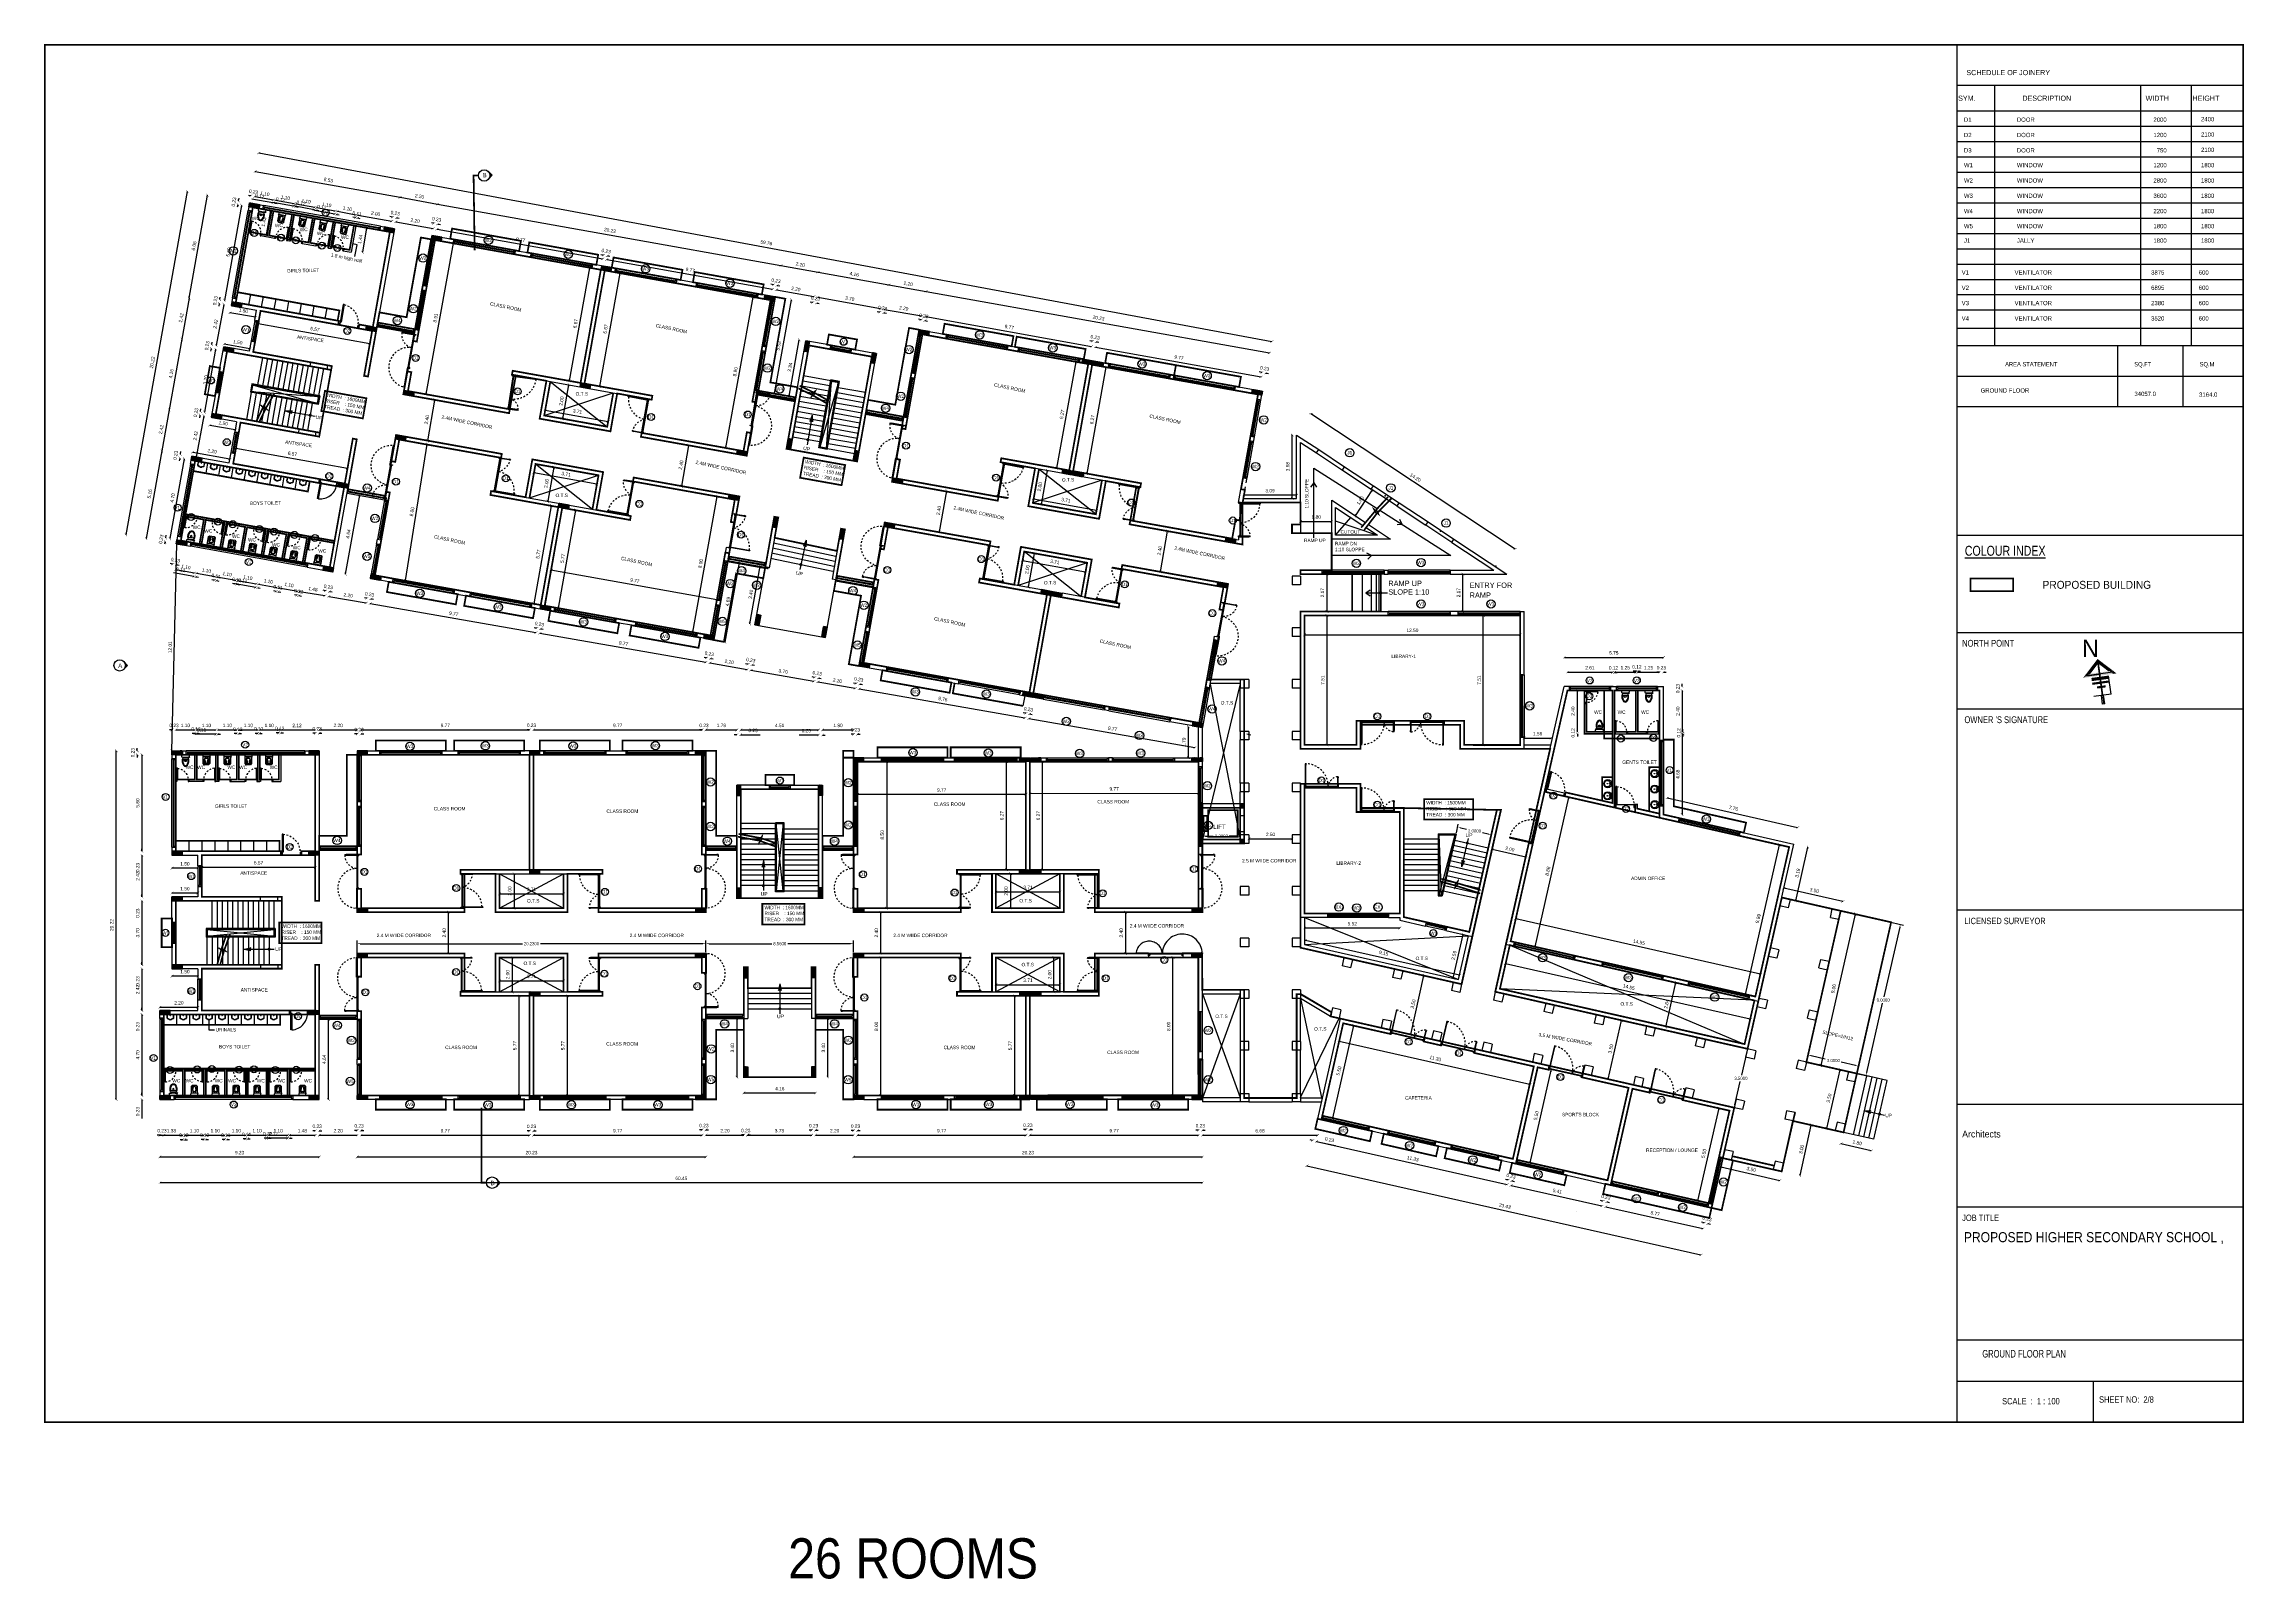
# Model space of a CAD drawing. Header units: metres. Extents: x 6101839 to 6102590, y -6659932 to -6659648.
# Drawn here: x 6102053 to 6102180.6, y -6659736.6 to -6659647.5 of the extents above; entities that cross this region are included whole.
import ezdxf
from ezdxf.enums import TextEntityAlignment as Align

# ---------------------------------------------------------------- set-up
doc = ezdxf.new("R2010")
doc.units = ezdxf.units.M
doc.header["$LTSCALE"] = 500
doc.header["$MEASUREMENT"] = 0
for name, pattern in [('CENTER', [2, 1.25, -0.25, 0.25, -0.25]), ('DASHED2', [0.375, 0.25, -0.125]), ('HIDDEN', [0.375, 0.25, -0.125])]:
    doc.linetypes.add(name, pattern=pattern)
doc.layers.get('0').update_dxf_attribs({"linetype": 'CONTINUOUS'})
doc.layers.get('Defpoints').update_dxf_attribs({"linetype": 'CONTINUOUS'})
for name, color, linetype in [('above', 250, 'DASHED2'), ('Area', 3, 'CONTINUOUS'), ('Bldg', 44, 'CONTINUOUS'), ('BLK_1_FLR_0_AC_ROOM_1', 117, 'CONTINUOUS'), ('BLK_1_FLR_0_CARPET_AREA', 10, 'CONTINUOUS'), ('BLK_1_FLR_0_CHAJJA', 6, 'CONTINUOUS'), ('BLK_1_FLR_0_COURTYARD_OUTER', 125, 'CONTINUOUS'), ('BLK_1_FLR_0_EXIT_WIDTH_DOOR', 2, 'CONTINUOUS'), ('BLK_1_FLR_0_EXIT_WIDTH_STAIR', 1, 'CONTINUOUS'), ('BLK_1_FLR_0_LIFT_1', 30, 'CONTINUOUS'), ('BLK_1_FLR_0_RECREATION', 140, 'CONTINUOUS'), ('BLK_1_FLR_0_REGULAR_ROOM_1', 117, 'CONTINUOUS'), ('BLK_1_FLR_0_REGULAR_ROOM_2', 117, 'CONTINUOUS'), ('BLK_1_FLR_0_SP_WC', 233, 'CONTINUOUS'), ('BLK_1_FLR_0_URINAL', 235, 'CONTINUOUS'), ('BLK_1_FLR_0_VENTILATION_SHAFT', 6, 'CONTINUOUS'), ('BLK_1_FLR_0_WATER_CLOSET', 213, 'CONTINUOUS'), ('COL', 2, 'CONTINUOUS'), ('COLUMN', 2, 'CONTINUOUS'), ('DIM', 205, 'CONTINUOUS'), ('DIM1', 5, 'CONTINUOUS'), ('DOOR', 252, 'CONTINUOUS'), ('DOORTEXT', 13, 'CONTINUOUS'), ('ED', 30, 'CONTINUOUS'), ('ELEVA TION', 251, 'CONTINUOUS'), ('FURN', 156, 'CONTINUOUS'), ('FURN1', 252, 'CONTINUOUS'), ('FURNITURE', 252, 'CONTINUOUS'), ('FURNITURES', 252, 'CONTINUOUS'), ('HAT', 15, 'CONTINUOUS'), ('HATCH', 15, 'CONTINUOUS'), ('norms', 4, 'CONTINUOUS'), ('PASSAGE', 140, 'CONTINUOUS'), ('PASSAGE_STAIR', 140, 'CONTINUOUS'), ('railing', 14, 'CONTINUOUS'), ('SECLINE', 2, 'CENTER'), ('STEPS', 233, 'CONTINUOUS'), ('T E X T', 7, 'CONTINUOUS'), ('TEXT', 4, 'CONTINUOUS'), ('TEXT1', 7, 'CONTINUOUS'), ('TITLE', 7, 'CONTINUOUS'), ('TOILET', 8, 'CONTINUOUS'), ('W-SCH', 205, 'CONTINUOUS'), ('wall', 125, 'CONTINUOUS'), ('WALL TILE', 251, 'CONTINUOUS'), ('wall1', 125, 'CONTINUOUS'), ('WIN', 252, 'CONTINUOUS'), ('WINDOWS', 252, 'CONTINUOUS')]:
    doc.layers.add(name, color=color, linetype=linetype)
for name, color, linetype, lineweight in [('AR_MISCELLANEOUS', 250, 'CONTINUOUS', 5), ('BLK_1_DA_RAMP_1', 1, 'CONTINUOUS', 0), ('BLK_1_FLR_0_BATH', 205, 'CONTINUOUS', 0)]:
    doc.layers.add(name, color=color, linetype=linetype, lineweight=lineweight)
doc.styles.add('A', font='GOTHIC.TTF', dxfattribs={"width": 0.96, "height": 6.5})
doc.styles.add('GD', font='GOTHIC.TTF')
doc.styles.add('GRIDTEXT', font='GOTHIC.TTF', dxfattribs={"height": 6})
doc.styles.add('J2', font='GOTHIC.TTF', dxfattribs={"height": 4.75})
doc.styles.add('RM', font='GOTHIC.TTF')
doc.styles.add('S2', font='GOTHIC.TTF')
doc.styles.add('SCRIPTC', font='GOTHIC.TTF', dxfattribs={"height": 48})
doc.styles.get("Standard").update_dxf_attribs({"font": 'GOTHIC.TTF'})
doc.styles.add('TITLE1', font='GOTHIC.TTF', dxfattribs={"width": 0.75, "height": 0.2})
doc.styles.add('USA TEXT', font='GOTHIC.TTF')
doc.dimstyles.new('1-100-ED', dxfattribs={"dimtxt": 0.2, "dimasz": 0.15, "dimexe": 0.18, "dimexo": 0.0625, "dimgap": 0.15, "dimtad": 1, "dimzin": 0, "dimdsep": 46, "dimtxsty": 'USA TEXT', "dimblk": 'ARCHTICK', "dimcen": 0.1, "dimse1": 1, "dimse2": 1, "dimclrd": 256, "dimclrt": 256, "dimadec": 0, "dimazin": 0, "dimtfac": 1, "dimtofl": 0, "dimtmove": 0, "dimatfit": 3, "dimldrblk": 'ARCHTICK', "dimfxl": 0.18, "dimtolj": 1, "dimtzin": 0, "dimarcsym": 0})
doc.dimstyles.get("Standard").update_dxf_attribs({"dimtxt": 0.18, "dimasz": 0.18, "dimexe": 0.18, "dimexo": 0.0625, "dimgap": 0.09, "dimtad": 0, "dimtih": 1, "dimtoh": 1, "dimdec": 4, "dimzin": 0, "dimdsep": 46, "dimtxsty": 'Standard', "dimcen": 0.09, "dimadec": 0, "dimazin": 0, "dimtfac": 1, "dimtdec": 4, "dimtofl": 0, "dimtmove": 0, "dimatfit": 3, "dimfxl": 1, "dimtolj": 1, "dimtzin": 0, "dimarcsym": 0})
doc.dimstyles.new('STANDARD$0', dxfattribs={"dimtxt": 7, "dimasz": 3, "dimexe": 3, "dimexo": 1, "dimgap": 1.5, "dimtad": 1, "dimdec": 1, "dimzin": 1, "dimdsep": 46, "dimlunit": 4, "dimtxsty": 'Standard', "dimblk": 'OBLIQUE', "dimcen": 0.09375, "dimdle": 1, "dimclrd": 8, "dimclre": 8, "dimclrt": 7, "dimadec": 1, "dimazin": 0, "dimtfac": 1, "dimtdec": 1, "dimtix": 1, "dimtmove": 2, "dimatfit": 3, "dimldrblk": 'ARCHTICK', "dimfxl": 1, "dimfrac": 2, "dimtolj": 1, "dimtzin": 0, "dimarcsym": 0})

# ---------------------------------------------------------------- blocks, each defined once
blk = doc.blocks.new('A$C607F0CF8')
at = {"layer": 'FURNITURES', "color": 233}
for p, q in [((-37, -280), (-37, -342)), ((-37, -342), (-22, -342)), ((-22, -330), (-16, -330)), ((-22, -342), (-22, -330)), ((-16, -342), (-16, -330)), ((-16, -342), (0, -342)), ((0, -342), (0, -267)), ((-37, -2180), (-37, -2118)), ((-37, -2118), (-22, -2118)), ((-22, -2118), (-22, -2130)), ((-22, -2130), (-16, -2130)), ((-16, -2118), (0, -2118)), ((-16, -2118), (-16, -2130)), ((0, -2118), (0, -2193))]:
    blk.add_line(p, q, dxfattribs=at)
at = {"layer": 'FURNITURES', "color": 250}
for p, q in [((-37, -2118), (-37, -342)), ((-22, -2118), (-22, -330)), ((-16, -2118), (-16, -330)), ((0, -2118), (0, -342))]:
    blk.add_line(p, q, dxfattribs=at)
at = {"layer": 'FURNITURES', "color": 250, "linetype": 'HIDDEN', "ltscale": 0.5}
for centre, radius, start, end in [((-285, -219), 847, 286.98349, 356.74918), ((-37, -2193), 1163, 1.84777, 90.00146)]:
    blk.add_arc(centre, radius, start, end, dxfattribs=at)
at = {"layer": 'wall', "color": 7}
for p, q in [((-37, -267), (0, -267)), ((-37, -267), (-37, -280)), ((0, -230), (75, -230)), ((0, -230), (0, -267)), ((75, -267), (0, -267)), ((62, -246), (62, -252)), ((75, -246), (62, -246)), ((75, -252), (62, -252)), ((75, -230), (75, -246)), ((75, -230), (486, -230)), ((75, -246), (499, -246)), ((75, -252), (75, -267)), ((75, -252), (499, -252)), ((486, -267), (75, -267)), ((561, -230), (486, -230)), ((486, -230), (486, -246)), ((486, -246), (499, -246)), ((486, -252), (486, -267)), ((486, -252), (499, -252)), ((561, -267), (486, -267)), ((499, -246), (499, -252)), ((561, -230), (561, -267)), ((-37, -2193), (-37, -2180)), ((-37, -2193), (0, -2193)), ((0, -2155), (75, -2155)), ((0, -2155), (0, -2193)), ((75, -2193), (0, -2193)), ((62, -2171), (62, -2177)), ((75, -2171), (62, -2171)), ((75, -2177), (62, -2177)), ((75, -2155), (75, -2171)), ((75, -2155), (1088, -2155)), ((75, -2171), (1100, -2171)), ((75, -2177), (75, -2193)), ((75, -2177), (1100, -2177)), ((1088, -2192), (75, -2193)), ((1162, -2155), (1088, -2155)), ((1088, -2155), (1088, -2171)), ((1088, -2171), (1100, -2171)), ((1088, -2177), (1088, -2192)), ((1088, -2177), (1100, -2177)), ((1162, -2192), (1088, -2192)), ((1100, -2171), (1100, -2177)), ((1162, -2155), (1162, -2192))]:
    blk.add_line(p, q, dxfattribs=at)
for points in [[(0, -267), (0, -230), (-100, -230), (-100, -280), (-37, -280)], [(0, -2193), (0, -2230), (-100, -2230), (-100, -2180), (-37, -2180)]]:
    blk.add_lwpolyline(points, dxfattribs=at)
blk = doc.blocks.new('PIO-DOOR 750')
at = {"layer": 'FURN1'}
for p, q in [((-110, -50), (-110, 0)), ((0, -50), (-110, -50)), ((-110, -700), (-110, -750)), ((0, -700), (-110, -700)), ((0, -50), (0, 0)), ((0, -663), (0, -750)), ((649, -663), (0, -663)), ((649, -700), (0, -700)), ((649, -663), (649, -700))]:
    blk.add_line(p, q, dxfattribs=at)
at = {"layer": 'FURN1', "linetype": 'HIDDEN', "ltscale": 0.5}
blk.add_arc((0, -700), 650, 3.3033, 90.00406, dxfattribs=at)
blk = doc.blocks.new('western closet')
at = {"layer": 'FURN1'}
for p, q in [((-223, 326), (-223, 239)), ((-204, 346), (207, 346)), ((-140, 167), (143, 167)), ((-132, 64), (139, 64)), ((-50, 167), (-50, 205)), ((52, 167), (52, 205)), ((226, 326), (226, 239))]:
    blk.add_line(p, q, dxfattribs=at)
blk.add_circle((0, 0), 51.1, dxfattribs=at)
for centre, radius, start, end in [((-204, 326), 19.2, 90, 180), ((-204, 239), 19.2, 180, 260.95349), ((1, 1530), 1326, 260.95349, 279.04651), ((222, -14), 416, 155.87402, 220.77042), ((-140, 148), 19.2, 90, 154.78986), ((232, -10), 388, 171.27415, 220.00869), ((-132, 45), 19.2, 90, 170.77157), ((-210, -19), 374, 319.99909, 10.53839), ((-200, -23), 402, 319.22663, 26.51097), ((139, 45), 19.2, 11.16611, 90), ((143, 148), 19.2, 27.70762, 90), ((209, 235), 46.9, 206.49391, 339.61924), ((219, 241), 40.7, 216.80119, 326.66254), ((207, 326), 19.2, 0, 90), ((207, 239), 19.2, 279.04651, 0), ((6, -195), 134, 222.67226, 317.32774), ((6, -195), 96.2, 222.67226, 317.32774)]:
    blk.add_arc(centre, radius, start, end, dxfattribs=at)
blk = doc.blocks.new('NEWCOL')
at = {"layer": 'HATCH'}
h = blk.add_hatch(dxfattribs=at)
h.set_pattern_fill('ANSI31', color=256, scale=3, angle=270, style=0)
h.set_pattern_definition([(315, (-629970.926, -258732.088), (6.73519209, 6.73519209), [])])
h.paths.add_polyline_path([(0, 115), (-115, 115), (-115, 0), (-37.5, 0), (-37.5, 37.5), (0, 37.5)])
h.paths.add_polyline_path([(115, 115), (0, 115), (0, 37.5), (37.5, 37.5), (37.5, 0), (115, 0)])
h.paths.add_polyline_path([(115, 0), (37.5, 0), (37.5, -37.5), (0, -37.5), (0, -485), (115, -485)])
h.paths.add_polyline_path([(0, -37.5), (-37.5, -37.5), (-37.5, 0), (-115, 0), (-115, -485), (0, -485)])
at = {"layer": 'COL'}
for p, q in [((-115, 0), (115, 0)), ((0, -485), (0, 115))]:
    blk.add_line(p, q, dxfattribs=at)
for points in [[(-115, -485), (115, -485), (115, 115), (-115, 115)], [(-37.5, -37.5), (37.5, -37.5), (37.5, 37.5), (-37.5, 37.5)]]:
    blk.add_lwpolyline(points, close=True, dxfattribs=at)
blk = doc.blocks.new('UR')
at = {"layer": 'FURN'}
for points in [[(10.9, -15.5), (9.4, -19.1, -0.259777), (7.8, -20), (1.1, -20, -0.414214), (0, -18.9), (0, -5.1, -0.414214), (1.1, -4), (7.8, -4, -0.259028), (9.3, -4.9), (11.1, -8.4, -0.099656), (11.5, -9.3), (12.2, -10.7, -0.305219), (12.2, -13.2), (11.5, -14.5, 0.003191)], [(10.3, -15.2), (8.7, -18.8, -0.248308), (7.8, -19.3), (1.1, -19.3, -0.414214), (0.7, -18.9), (0.7, -5.1, -0.414214), (1.1, -4.7), (7.8, -4.7, -0.250765), (8.7, -5.2), (10.5, -8.8, -0.118106), (10.9, -9.6), (11.6, -11.1, -0.318105), (11.6, -12.8), (10.8, -14.1, 0.003294)]]:
    blk.add_lwpolyline(points, format="xyb", close=True, dxfattribs=at)
blk.add_circle((1.9, -11.9), 0.739, dxfattribs=at)
blk = doc.blocks.new('A$C62665808')
at = {"layer": 'FURNITURES', "color": 233}
for p, q in [((512, 100), (437, 100)), ((450, 62), (512, 62)), ((500, 78), (500, 84)), ((512, 84), (500, 84)), ((512, 78), (500, 78)), ((512, 84), (512, 100)), ((512, 62), (512, 78)), ((2288, 84), (2288, 100)), ((2288, 100), (2363, 100)), ((2288, 84), (2300, 84)), ((2288, 62), (2288, 78)), ((2288, 78), (2300, 78)), ((2350, 62), (2288, 62)), ((2300, 78), (2300, 84))]:
    blk.add_line(p, q, dxfattribs=at)
at = {"layer": 'FURNITURES', "color": 250}
for p, q in [((512, 100), (2288, 100)), ((512, 84), (2300, 84)), ((512, 78), (2300, 78)), ((512, 62), (2288, 62))]:
    blk.add_line(p, q, dxfattribs=at)
at = {"layer": 'FURNITURES', "color": 250, "linetype": 'HIDDEN', "ltscale": 0.5}
for centre, radius, start, end in [((437, 62), 1163, 359.99854, 178.15223), ((2350, 62), 750, 89.10251, 179.99869)]:
    blk.add_arc(centre, radius, start, end, dxfattribs=at)
at = {"layer": 'wall', "color": 7}
for p, q in [((-725, 137), (-650, 137)), ((-725, 137), (-725, 100)), ((-725, 100), (-650, 100)), ((363, 122), (-662, 122)), ((-662, 122), (-662, 116)), ((-650, 122), (-662, 122)), ((363, 116), (-662, 116)), ((-650, 116), (-662, 116)), ((-650, 137), (-650, 122)), ((363, 137), (-650, 137)), ((-650, 116), (-650, 100)), ((-650, 100), (363, 100)), ((437, 137), (363, 137)), ((363, 137), (363, 122)), ((363, 122), (375, 122)), ((363, 116), (363, 100)), ((363, 116), (375, 116)), ((363, 100), (437, 100)), ((375, 122), (375, 116)), ((437, 137), (437, 100)), ((437, 62), (437, 100)), ((437, 62), (450, 62)), ((2363, 62), (2350, 62)), ((2362, 812), (2362, 737)), ((2399, 812), (2362, 812)), ((2377, 737), (2362, 737)), ((2362, 737), (2363, 175)), ((2378, 175), (2363, 175)), ((2363, 175), (2363, 100)), ((2363, 62), (2363, 100)), ((2400, 100), (2363, 100)), ((2378, 175), (2377, 750)), ((2384, 750), (2377, 750)), ((2377, 737), (2377, 750)), ((2378, 175), (2378, 162)), ((2384, 162), (2378, 162)), ((2384, 175), (2384, 750)), ((2384, 737), (2384, 750)), ((2399, 737), (2384, 737)), ((2400, 175), (2384, 175)), ((2384, 175), (2384, 162)), ((2399, 812), (2399, 737)), ((2400, 175), (2399, 737)), ((2400, 100), (2400, 175))]:
    blk.add_line(p, q, dxfattribs=at)
for points in [[(437, 100), (400, 100), (400, 0), (450, 0), (450, 62)], [(2363, 100), (2400, 100), (2400, 0), (2350, 0), (2350, 62)]]:
    blk.add_lwpolyline(points, dxfattribs=at)
blk = doc.blocks.new('WC')
at = {"layer": 'FURN'}
for p, q in [((-202, 17), (-202, 96)), ((-185, 0), (185, 0)), ((202, 17), (202, 96))]:
    blk.add_line(p, q, dxfattribs=at)
for centre, major_axis, start_param, end_param in [((-185, 96), (17.2, 1.6), 1.633768, 3.046673), ((-185, 17), (17.1, 2.3), 3.0094762, 4.5802726), ((0, -1066), (1193, 0), 1.4129047, 1.7286873), ((187, 99), (42.2, 0.3), 0.3485494, 2.6720246), ((196, 94), (36.7, -0.3), 0.5907622, 2.5082045), ((185, 17), (17.1, -2.3), -1.4386799, 0.1321164), ((185, 96), (17.2, -1.6), 0.0949196, 1.5078246)]:
    blk.add_ellipse(centre, major_axis=major_axis, ratio=1, start_param=start_param, end_param=end_param, dxfattribs=at)
at = {"layer": 'TOILET'}
for p, q in [((-128, 576), (-190, 514)), ((-190, 514), (-190, 115)), ((-190, 115), (-188, 113)), ((-124, 566), (-180, 510)), ((-180, 510), (-180, 119)), ((-55, 489), (-180, 489)), ((-59, 441), (-180, 441)), ((-60, 393), (-180, 393)), ((-69, 345), (-180, 345)), ((-86, 297), (-180, 297)), ((-180, 119), (-176, 114)), ((128, 576), (-128, 576)), ((124, 566), (-124, 566)), ((55, 489), (180, 489)), ((59, 441), (180, 441)), ((60, 393), (180, 393)), ((69, 345), (180, 345)), ((86, 297), (180, 297)), ((180, 510), (124, 566)), ((190, 514), (128, 576)), ((176, 114), (180, 119)), ((180, 141), (180, 510)), ((180, 119), (180, 127)), ((188, 113), (190, 115)), ((190, 141), (190, 514)), ((190, 115), (190, 130))]:
    blk.add_line(p, q, dxfattribs=at)
for centre, radius, start, end in [((0, 250), 98.1, 153.84605, 26.15395), ((-392, 429), 333, 335.87153, 5.79272), ((0, 463), 61.1, 352.86275, 180.22138), ((347, 420), 288, 173.08413, 206.15395)]:
    blk.add_arc(centre, radius, start, end, dxfattribs=at)
at = {"layer": 'WALL TILE', "ltscale": 0.5}
blk.add_arc((0, 98), 119, 49.72364, 130.27636, dxfattribs=at)
blk = doc.blocks.new('_ArchTick')
at = {"color": 0, "linetype": 'ByBlock', "const_width": 0.15}
blk.add_lwpolyline([(-0.5, -0.5), (0.5, 0.5)], dxfattribs=at)
blk = doc.blocks.new('*D634')
at = {"layer": 'Defpoints', "color": 0, "transparency": 16777216}
for p in [(6102064.96, -6659656.35), (6102064.81, -6659657.21), (6102065.04, -6659657.25)]:
    blk.add_point(p, dxfattribs=at)
at = {"layer": 'ED', "lineweight": -2, "transparency": 16777216}
for p, q in [((6102064.96, -6659656.35), (6102064.82, -6659656.33)), ((6102065.19, -6659656.4), (6102065.34, -6659656.42))]:
    blk.add_line(p, q, dxfattribs=at)
at = {"layer": 'ED', "lineweight": -2, "transparency": 16777216, "xscale": 0.15, "yscale": 0.15, "zscale": 0.15}
for p, rotation in [((6102064.96, -6659656.35), 349.8449122533006), ((6102065.19, -6659656.4), 169.8449122533007)]:
    blk.add_blockref('_ArchTick', p, dxfattribs=dict(at, rotation=rotation))
at = {"layer": 'ED', "transparency": 16777216, "insert": (6102065.12, -6659656.12), "char_height": 0.2, "attachment_point": 5, "rotation": 349.8449, "style": 'USA TEXT'}
blk.add_mtext('\\A1;0.23', dxfattribs=at)
blk = doc.blocks.new('*D635')
at = {"layer": 'Defpoints', "color": 0, "transparency": 16777216}
for p in [(6102066.27, -6659656.59), (6102065.04, -6659657.25), (6102066.15, -6659657.31)]:
    blk.add_point(p, dxfattribs=at)
at = {"layer": 'ED', "lineweight": -2, "transparency": 16777216}
blk.add_line((6102065.19, -6659656.4), (6102066.27, -6659656.59), dxfattribs=at)
at = {"layer": 'ED', "lineweight": -2, "transparency": 16777216, "xscale": 0.15, "yscale": 0.15, "zscale": 0.15}
for p, rotation in [((6102065.19, -6659656.4), 169.8449079145142), ((6102066.27, -6659656.59), 349.8449079145142)]:
    blk.add_blockref('_ArchTick', p, dxfattribs=dict(at, rotation=rotation))
at = {"layer": 'ED', "transparency": 16777216, "insert": (6102065.78, -6659656.24), "char_height": 0.2, "attachment_point": 5, "rotation": 349.8449, "style": 'USA TEXT'}
blk.add_mtext('\\A1;1.10', dxfattribs=at)
blk = doc.blocks.new('*D636')
at = {"layer": 'Defpoints', "color": 0, "transparency": 16777216}
for p in [(6102066.36, -6659656.78), (6102066.15, -6659657.31), (6102066.25, -6659657.37)]:
    blk.add_point(p, dxfattribs=at)
at = {"layer": 'ED', "lineweight": -2, "transparency": 16777216}
for p, q in [((6102066.24, -6659656.76), (6102065.03, -6659656.55)), ((6102066.36, -6659656.78), (6102066.5, -6659656.81))]:
    blk.add_line(p, q, dxfattribs=at)
at = {"layer": 'ED', "lineweight": -2, "transparency": 16777216, "xscale": 0.15, "yscale": 0.15, "zscale": 0.15}
for p, rotation in [((6102066.24, -6659656.76), 349.8449079145142), ((6102066.36, -6659656.78), 169.8449079145142)]:
    blk.add_blockref('_ArchTick', p, dxfattribs=dict(at, rotation=rotation))
at = {"layer": 'ED', "transparency": 16777216, "insert": (6102065.48, -6659656.37), "char_height": 0.2, "attachment_point": 5, "rotation": 349.8449, "style": 'USA TEXT'}
blk.add_mtext('\\A1;0.12', dxfattribs=at)
blk = doc.blocks.new('*D637')
at = {"layer": 'Defpoints', "color": 0, "transparency": 16777216}
for p in [(6102067.47, -6659656.8), (6102066.25, -6659657.37), (6102067.36, -6659657.44)]:
    blk.add_point(p, dxfattribs=at)
at = {"layer": 'ED', "lineweight": -2, "transparency": 16777216}
blk.add_line((6102066.39, -6659656.61), (6102067.47, -6659656.8), dxfattribs=at)
at = {"layer": 'ED', "lineweight": -2, "transparency": 16777216, "xscale": 0.15, "yscale": 0.15, "zscale": 0.15}
for p, rotation in [((6102066.39, -6659656.61), 169.8449079145142), ((6102067.47, -6659656.8), 349.8449079145142)]:
    blk.add_blockref('_ArchTick', p, dxfattribs=dict(at, rotation=rotation))
at = {"layer": 'ED', "transparency": 16777216, "insert": (6102066.97, -6659656.46), "char_height": 0.2, "attachment_point": 5, "rotation": 349.8449, "style": 'USA TEXT'}
blk.add_mtext('\\A1;1.10', dxfattribs=at)
blk = doc.blocks.new('*D638')
at = {"layer": 'Defpoints', "color": 0, "transparency": 16777216}
for p in [(6102067.36, -6659657.44), (6102067.47, -6659657.46), (6102067.55, -6659656.98)]:
    blk.add_point(p, dxfattribs=at)
at = {"layer": 'ED', "lineweight": -2, "transparency": 16777216}
for p, q in [((6102067.44, -6659656.96), (6102066.23, -6659656.74)), ((6102067.55, -6659656.98), (6102067.7, -6659657.01))]:
    blk.add_line(p, q, dxfattribs=at)
at = {"layer": 'ED', "lineweight": -2, "transparency": 16777216, "xscale": 0.15, "yscale": 0.15, "zscale": 0.15}
for p, rotation in [((6102067.44, -6659656.96), 349.8449079145142), ((6102067.55, -6659656.98), 169.8449079145142)]:
    blk.add_blockref('_ArchTick', p, dxfattribs=dict(at, rotation=rotation))
at = {"layer": 'ED', "transparency": 16777216, "insert": (6102066.68, -6659656.57), "char_height": 0.2, "attachment_point": 5, "rotation": 349.8449, "style": 'USA TEXT'}
blk.add_mtext('\\A1;0.12', dxfattribs=at)
blk = doc.blocks.new('*D639')
at = {"layer": 'Defpoints', "color": 0, "transparency": 16777216}
for p in [(6102067.47, -6659657.46), (6102068.55, -6659657.65), (6102068.67, -6659657.02)]:
    blk.add_point(p, dxfattribs=at)
at = {"layer": 'ED', "lineweight": -2, "transparency": 16777216}
blk.add_line((6102067.58, -6659656.82), (6102068.67, -6659657.02), dxfattribs=at)
at = {"layer": 'ED', "lineweight": -2, "transparency": 16777216, "xscale": 0.15, "yscale": 0.15, "zscale": 0.15}
for p, rotation in [((6102067.58, -6659656.82), 169.8449079145142), ((6102068.67, -6659657.02), 349.8449079145142)]:
    blk.add_blockref('_ArchTick', p, dxfattribs=dict(at, rotation=rotation))
at = {"layer": 'ED', "transparency": 16777216, "insert": (6102068.17, -6659656.67), "char_height": 0.2, "attachment_point": 5, "rotation": 349.8449, "style": 'USA TEXT'}
blk.add_mtext('\\A1;1.10', dxfattribs=at)
blk = doc.blocks.new('*D640')
at = {"layer": 'Defpoints', "color": 0, "transparency": 16777216}
for p in [(6102068.55, -6659657.65), (6102068.67, -6659657.67), (6102068.75, -6659657.18)]:
    blk.add_point(p, dxfattribs=at)
at = {"layer": 'ED', "lineweight": -2, "transparency": 16777216}
for p, q in [((6102068.64, -6659657.16), (6102067.43, -6659656.94)), ((6102068.75, -6659657.18), (6102068.9, -6659657.21))]:
    blk.add_line(p, q, dxfattribs=at)
at = {"layer": 'ED', "lineweight": -2, "transparency": 16777216, "xscale": 0.15, "yscale": 0.15, "zscale": 0.15}
for p, rotation in [((6102068.64, -6659657.16), 349.8449079145142), ((6102068.75, -6659657.18), 169.8449079145142)]:
    blk.add_blockref('_ArchTick', p, dxfattribs=dict(at, rotation=rotation))
at = {"layer": 'ED', "transparency": 16777216, "insert": (6102067.88, -6659656.77), "char_height": 0.2, "attachment_point": 5, "rotation": 349.8449, "style": 'USA TEXT'}
blk.add_mtext('\\A1;0.12', dxfattribs=at)
blk = doc.blocks.new('*D641')
at = {"layer": 'Defpoints', "color": 0, "transparency": 16777216}
for p in [(6102068.67, -6659657.67), (6102069.75, -6659657.86), (6102069.86, -6659657.23)]:
    blk.add_point(p, dxfattribs=at)
at = {"layer": 'ED', "lineweight": -2, "transparency": 16777216}
blk.add_line((6102068.78, -6659657.04), (6102069.86, -6659657.23), dxfattribs=at)
at = {"layer": 'ED', "lineweight": -2, "transparency": 16777216, "xscale": 0.15, "yscale": 0.15, "zscale": 0.15}
for p, rotation in [((6102068.78, -6659657.04), 169.8449079145142), ((6102069.86, -6659657.23), 349.8449079145142)]:
    blk.add_blockref('_ArchTick', p, dxfattribs=dict(at, rotation=rotation))
at = {"layer": 'ED', "transparency": 16777216, "insert": (6102069.37, -6659656.88), "char_height": 0.2, "attachment_point": 5, "rotation": 349.8449, "style": 'USA TEXT'}
blk.add_mtext('\\A1;1.10', dxfattribs=at)
blk = doc.blocks.new('*D642')
at = {"layer": 'Defpoints', "color": 0, "transparency": 16777216}
for p in [(6102069.75, -6659657.86), (6102069.86, -6659657.88), (6102069.94, -6659657.43)]:
    blk.add_point(p, dxfattribs=at)
at = {"layer": 'ED', "lineweight": -2, "transparency": 16777216}
for p, q in [((6102069.83, -6659657.41), (6102068.65, -6659657.2)), ((6102069.94, -6659657.43), (6102070.09, -6659657.46))]:
    blk.add_line(p, q, dxfattribs=at)
at = {"layer": 'ED', "lineweight": -2, "transparency": 16777216, "xscale": 0.15, "yscale": 0.15, "zscale": 0.15}
for p, rotation in [((6102069.83, -6659657.41), 349.8449079145142), ((6102069.94, -6659657.43), 169.8449079145142)]:
    blk.add_blockref('_ArchTick', p, dxfattribs=dict(at, rotation=rotation))
at = {"layer": 'ED', "transparency": 16777216, "insert": (6102069.07, -6659657.02), "char_height": 0.2, "attachment_point": 5, "rotation": 349.8449, "style": 'USA TEXT'}
blk.add_mtext('\\A1;0.11', dxfattribs=at)
blk = doc.blocks.new('*D643')
at = {"layer": 'Defpoints', "color": 0, "transparency": 16777216}
for p in [(6102069.86, -6659657.88), (6102070.94, -6659658.08), (6102071.06, -6659657.45)]:
    blk.add_point(p, dxfattribs=at)
at = {"layer": 'ED', "lineweight": -2, "transparency": 16777216}
blk.add_line((6102069.98, -6659657.25), (6102071.06, -6659657.45), dxfattribs=at)
at = {"layer": 'ED', "lineweight": -2, "transparency": 16777216, "xscale": 0.15, "yscale": 0.15, "zscale": 0.15}
for p, rotation in [((6102069.98, -6659657.25), 169.8449079145142), ((6102071.06, -6659657.45), 349.8449079145142)]:
    blk.add_blockref('_ArchTick', p, dxfattribs=dict(at, rotation=rotation))
at = {"layer": 'ED', "transparency": 16777216, "insert": (6102070.56, -6659657.1), "char_height": 0.2, "attachment_point": 5, "rotation": 349.8449, "style": 'USA TEXT'}
blk.add_mtext('\\A1;1.10', dxfattribs=at)
blk = doc.blocks.new('*D644')
at = {"layer": 'Defpoints', "color": 0, "transparency": 16777216}
for p in [(6102070.94, -6659658.08), (6102071.06, -6659658.1), (6102071.14, -6659657.64)]:
    blk.add_point(p, dxfattribs=at)
at = {"layer": 'ED', "lineweight": -2, "transparency": 16777216}
for p, q in [((6102071.03, -6659657.62), (6102070.88, -6659657.59)), ((6102071.14, -6659657.64), (6102071.29, -6659657.67))]:
    blk.add_line(p, q, dxfattribs=at)
at = {"layer": 'ED', "lineweight": -2, "transparency": 16777216, "xscale": 0.15, "yscale": 0.15, "zscale": 0.15}
for p, rotation in [((6102071.03, -6659657.62), 349.8449079145142), ((6102071.14, -6659657.64), 169.8449079145142)]:
    blk.add_blockref('_ArchTick', p, dxfattribs=dict(at, rotation=rotation))
at = {"layer": 'ED', "transparency": 16777216, "insert": (6102071.13, -6659657.38), "char_height": 0.2, "attachment_point": 5, "rotation": 349.8449, "style": 'USA TEXT'}
blk.add_mtext('\\A1;0.11', dxfattribs=at)
blk = doc.blocks.new('*D645')
at = {"layer": 'Defpoints', "color": 0, "transparency": 16777216}
for p in [(6102071.06, -6659658.1), (6102073.14, -6659657.82), (6102073.03, -6659658.45)]:
    blk.add_point(p, dxfattribs=at)
at = {"layer": 'ED', "lineweight": -2, "transparency": 16777216}
blk.add_line((6102071.17, -6659657.47), (6102073.14, -6659657.82), dxfattribs=at)
at = {"layer": 'ED', "lineweight": -2, "transparency": 16777216, "xscale": 0.15, "yscale": 0.15, "zscale": 0.15}
for p, rotation in [((6102071.17, -6659657.47), 169.8449079145142), ((6102073.14, -6659657.82), 349.8449079145142)]:
    blk.add_blockref('_ArchTick', p, dxfattribs=dict(at, rotation=rotation))
at = {"layer": 'ED', "transparency": 16777216, "insert": (6102072.2, -6659657.39), "char_height": 0.2, "attachment_point": 5, "rotation": 349.8449, "style": 'USA TEXT'}
blk.add_mtext('\\A1;2.00', dxfattribs=at)
blk = doc.blocks.new('*D646')
at = {"layer": 'Defpoints', "color": 0, "transparency": 16777216}
for p in [(6102073.41, -6659657.63), (6102073.03, -6659658.45), (6102073.25, -6659658.49)]:
    blk.add_point(p, dxfattribs=at)
at = {"layer": 'ED', "lineweight": -2, "transparency": 16777216}
for p, q in [((6102073.18, -6659657.59), (6102073.03, -6659657.56)), ((6102073.41, -6659657.63), (6102073.56, -6659657.65))]:
    blk.add_line(p, q, dxfattribs=at)
at = {"layer": 'ED', "lineweight": -2, "transparency": 16777216, "xscale": 0.15, "yscale": 0.15, "zscale": 0.15}
for p, rotation in [((6102073.18, -6659657.59), 349.8449079145142), ((6102073.41, -6659657.63), 169.8449079145142)]:
    blk.add_blockref('_ArchTick', p, dxfattribs=dict(at, rotation=rotation))
at = {"layer": 'ED', "transparency": 16777216, "insert": (6102073.34, -6659657.36), "char_height": 0.2, "attachment_point": 5, "rotation": 349.8449, "style": 'USA TEXT'}
blk.add_mtext('\\A1;0.23', dxfattribs=at)
blk = doc.blocks.new('*D647')
at = {"layer": 'Defpoints', "color": 0, "transparency": 16777216}
for p in [(6102073.25, -6659658.49), (6102075.42, -6659658.88), (6102075.53, -6659658.25)]:
    blk.add_point(p, dxfattribs=at)
at = {"layer": 'ED', "lineweight": -2, "transparency": 16777216}
blk.add_line((6102073.37, -6659657.86), (6102075.53, -6659658.25), dxfattribs=at)
at = {"layer": 'ED', "lineweight": -2, "transparency": 16777216, "xscale": 0.15, "yscale": 0.15, "zscale": 0.15}
for p, rotation in [((6102073.37, -6659657.86), 169.8449079145142), ((6102075.53, -6659658.25), 349.8449079145142)]:
    blk.add_blockref('_ArchTick', p, dxfattribs=dict(at, rotation=rotation))
at = {"layer": 'ED', "transparency": 16777216, "insert": (6102074.49, -6659657.8), "char_height": 0.2, "attachment_point": 5, "rotation": 349.8449, "style": 'USA TEXT'}
blk.add_mtext('\\A1;2.20', dxfattribs=at)
blk = doc.blocks.new('*D648')
at = {"layer": 'Defpoints', "color": 0, "transparency": 16777216}
for p in [(6102075.81, -6659657.99), (6102075.42, -6659658.88), (6102075.64, -6659658.92)]:
    blk.add_point(p, dxfattribs=at)
at = {"layer": 'ED', "lineweight": -2, "transparency": 16777216}
for p, q in [((6102075.58, -6659657.95), (6102075.44, -6659657.93)), ((6102075.81, -6659657.99), (6102075.96, -6659658.02))]:
    blk.add_line(p, q, dxfattribs=at)
at = {"layer": 'ED', "lineweight": -2, "transparency": 16777216, "xscale": 0.15, "yscale": 0.15, "zscale": 0.15}
for p, rotation in [((6102075.58, -6659657.95), 349.8449079145142), ((6102075.81, -6659657.99), 169.8449079145142)]:
    blk.add_blockref('_ArchTick', p, dxfattribs=dict(at, rotation=rotation))
at = {"layer": 'ED', "transparency": 16777216, "insert": (6102075.74, -6659657.72), "char_height": 0.2, "attachment_point": 5, "rotation": 349.8449, "style": 'USA TEXT'}
blk.add_mtext('\\A1;0.23', dxfattribs=at)
blk = doc.blocks.new('*D649')
at = {"layer": 'Defpoints', "color": 0, "transparency": 16777216}
for p in [(6102075.64, -6659658.92), (6102085.26, -6659660.64), (6102085.37, -6659660.01)]:
    blk.add_point(p, dxfattribs=at)
at = {"layer": 'ED', "lineweight": -2, "transparency": 16777216}
blk.add_line((6102075.76, -6659658.29), (6102085.37, -6659660.01), dxfattribs=at)
at = {"layer": 'ED', "lineweight": -2, "transparency": 16777216, "xscale": 0.15, "yscale": 0.15, "zscale": 0.15}
for p, rotation in [((6102075.76, -6659658.29), 169.8449079145142), ((6102085.37, -6659660.01), 349.8449079145142)]:
    blk.add_blockref('_ArchTick', p, dxfattribs=dict(at, rotation=rotation))
at = {"layer": 'ED', "transparency": 16777216, "insert": (6102080.61, -6659658.9), "char_height": 0.2, "attachment_point": 5, "rotation": 349.8449, "style": 'USA TEXT'}
blk.add_mtext('\\A1;9.77', dxfattribs=at)
blk = doc.blocks.new('*D650')
at = {"layer": 'Defpoints', "color": 0, "transparency": 16777216}
for p in [(6102085.26, -6659660.64), (6102085.49, -6659660.68), (6102085.64, -6659659.84)]:
    blk.add_point(p, dxfattribs=at)
at = {"layer": 'ED', "lineweight": -2, "transparency": 16777216}
for p, q in [((6102085.41, -6659659.8), (6102085.27, -6659659.77)), ((6102085.64, -6659659.84), (6102085.79, -6659659.86))]:
    blk.add_line(p, q, dxfattribs=at)
at = {"layer": 'ED', "lineweight": -2, "transparency": 16777216, "xscale": 0.15, "yscale": 0.15, "zscale": 0.15}
for p, rotation in [((6102085.41, -6659659.8), 349.8449079145142), ((6102085.64, -6659659.84), 169.8449079145142)]:
    blk.add_blockref('_ArchTick', p, dxfattribs=dict(at, rotation=rotation))
at = {"layer": 'ED', "transparency": 16777216, "insert": (6102085.57, -6659659.56), "char_height": 0.2, "attachment_point": 5, "rotation": 349.8449, "style": 'USA TEXT'}
blk.add_mtext('\\A1;0.23', dxfattribs=at)
blk = doc.blocks.new('*D651')
at = {"layer": 'Defpoints', "color": 0, "transparency": 16777216}
for p in [(6102085.49, -6659660.68), (6102095.22, -6659661.77), (6102095.1, -6659662.41)]:
    blk.add_point(p, dxfattribs=at)
at = {"layer": 'ED', "lineweight": -2, "transparency": 16777216}
blk.add_line((6102085.6, -6659660.05), (6102095.22, -6659661.77), dxfattribs=at)
at = {"layer": 'ED', "lineweight": -2, "transparency": 16777216, "xscale": 0.15, "yscale": 0.15, "zscale": 0.15}
for p, rotation in [((6102085.6, -6659660.05), 169.8449079145142), ((6102095.22, -6659661.77), 349.8449079145142)]:
    blk.add_blockref('_ArchTick', p, dxfattribs=dict(at, rotation=rotation))
at = {"layer": 'ED', "transparency": 16777216, "insert": (6102090.45, -6659660.66), "char_height": 0.2, "attachment_point": 5, "rotation": 349.8449, "style": 'USA TEXT'}
blk.add_mtext('\\A1;9.77', dxfattribs=at)
blk = doc.blocks.new('*D652')
at = {"layer": 'Defpoints', "color": 0, "transparency": 16777216}
for p in [(6102095.49, -6659661.55), (6102095.1, -6659662.41), (6102095.33, -6659662.45)]:
    blk.add_point(p, dxfattribs=at)
at = {"layer": 'ED', "lineweight": -2, "transparency": 16777216}
for p, q in [((6102095.27, -6659661.51), (6102095.12, -6659661.48)), ((6102095.49, -6659661.55), (6102095.64, -6659661.58))]:
    blk.add_line(p, q, dxfattribs=at)
at = {"layer": 'ED', "lineweight": -2, "transparency": 16777216, "xscale": 0.15, "yscale": 0.15, "zscale": 0.15}
for p, rotation in [((6102095.27, -6659661.51), 349.8449079145142), ((6102095.49, -6659661.55), 169.8449079145142)]:
    blk.add_blockref('_ArchTick', p, dxfattribs=dict(at, rotation=rotation))
at = {"layer": 'ED', "transparency": 16777216, "insert": (6102095.42, -6659661.28), "char_height": 0.2, "attachment_point": 5, "rotation": 349.8449, "style": 'USA TEXT'}
blk.add_mtext('\\A1;0.23', dxfattribs=at)
blk = doc.blocks.new('*D653')
at = {"layer": 'Defpoints', "color": 0, "transparency": 16777216}
for p in [(6102064.21, -6659656.87), (6102065.71, -6659656.91), (6102065.67, -6659657.13)]:
    blk.add_point(p, dxfattribs=at)
at = {"layer": 'ED', "lineweight": -2, "transparency": 16777216}
for p, q in [((6102064.21, -6659656.87), (6102064.18, -6659657.02)), ((6102064.25, -6659656.65), (6102064.28, -6659656.5))]:
    blk.add_line(p, q, dxfattribs=at)
at = {"layer": 'ED', "lineweight": -2, "transparency": 16777216, "xscale": 0.15, "yscale": 0.15, "zscale": 0.15}
for p, rotation in [((6102064.21, -6659656.87), 79.84491175565697), ((6102064.25, -6659656.65), 259.844911755657)]:
    blk.add_blockref('_ArchTick', p, dxfattribs=dict(at, rotation=rotation))
at = {"layer": 'ED', "transparency": 16777216, "insert": (6102063.98, -6659656.71), "char_height": 0.2, "attachment_point": 5, "rotation": 79.8449, "style": 'USA TEXT'}
blk.add_mtext('\\A1;0.23', dxfattribs=at)
blk = doc.blocks.new('*D654')
at = {"layer": 'Defpoints', "color": 0, "transparency": 16777216}
for p in [(6102065.67, -6659657.13), (6102063.43, -6659662.42), (6102063.86, -6659662.5)]:
    blk.add_point(p, dxfattribs=at)
at = {"layer": 'ED', "lineweight": -2, "transparency": 16777216}
blk.add_line((6102064.42, -6659656.91), (6102063.43, -6659662.42), dxfattribs=at)
at = {"layer": 'ED', "lineweight": -2, "transparency": 16777216, "xscale": 0.15, "yscale": 0.15, "zscale": 0.15}
for p, rotation in [((6102064.42, -6659656.91), 79.84490791451411), ((6102063.43, -6659662.42), 259.8449079145141)]:
    blk.add_blockref('_ArchTick', p, dxfattribs=dict(at, rotation=rotation))
at = {"layer": 'ED', "transparency": 16777216, "insert": (6102063.67, -6659659.62), "char_height": 0.2, "attachment_point": 5, "rotation": 79.8449, "style": 'USA TEXT'}
blk.add_mtext('\\A1;5.60', dxfattribs=at)
blk = doc.blocks.new('*D655')
at = {"layer": 'Defpoints', "color": 0, "transparency": 16777216}
for p in [(6102063.13, -6659662.6), (6102063.82, -6659662.72), (6102063.86, -6659662.5)]:
    blk.add_point(p, dxfattribs=at)
at = {"layer": 'ED', "lineweight": -2, "transparency": 16777216}
for p, q in [((6102063.13, -6659662.6), (6102063.1, -6659662.75)), ((6102063.17, -6659662.37), (6102063.19, -6659662.23))]:
    blk.add_line(p, q, dxfattribs=at)
at = {"layer": 'ED', "lineweight": -2, "transparency": 16777216, "xscale": 0.15, "yscale": 0.15, "zscale": 0.15}
for p, rotation in [((6102063.13, -6659662.6), 79.84490791451408), ((6102063.17, -6659662.37), 259.8449079145141)]:
    blk.add_blockref('_ArchTick', p, dxfattribs=dict(at, rotation=rotation))
at = {"layer": 'ED', "transparency": 16777216, "insert": (6102062.9, -6659662.44), "char_height": 0.2, "attachment_point": 5, "rotation": 79.8449, "style": 'USA TEXT'}
blk.add_mtext('\\A1;0.23', dxfattribs=at)
blk = doc.blocks.new('*D656')
at = {"layer": 'Defpoints', "color": 0, "transparency": 16777216}
for p in [(6102063.82, -6659662.72), (6102062.96, -6659665.03), (6102063.4, -6659665.11)]:
    blk.add_point(p, dxfattribs=at)
at = {"layer": 'ED', "lineweight": -2, "transparency": 16777216}
blk.add_line((6102063.39, -6659662.65), (6102062.96, -6659665.03), dxfattribs=at)
at = {"layer": 'ED', "lineweight": -2, "transparency": 16777216, "xscale": 0.15, "yscale": 0.15, "zscale": 0.15}
for p, rotation in [((6102063.39, -6659662.65), 79.84490791451411), ((6102062.96, -6659665.03), 259.8449079145141)]:
    blk.add_blockref('_ArchTick', p, dxfattribs=dict(at, rotation=rotation))
at = {"layer": 'ED', "transparency": 16777216, "insert": (6102062.92, -6659663.79), "char_height": 0.2, "attachment_point": 5, "rotation": 79.8449, "style": 'USA TEXT'}
blk.add_mtext('\\A1;2.42', dxfattribs=at)
blk = doc.blocks.new('*D657')
at = {"layer": 'Defpoints', "color": 0, "transparency": 16777216}
for p in [(6102062.66, -6659665.21), (6102063.36, -6659665.33), (6102063.4, -6659665.11)]:
    blk.add_point(p, dxfattribs=at)
at = {"layer": 'ED', "lineweight": -2, "transparency": 16777216}
for p, q in [((6102062.66, -6659665.21), (6102062.63, -6659665.36)), ((6102062.7, -6659664.98), (6102062.73, -6659664.84))]:
    blk.add_line(p, q, dxfattribs=at)
at = {"layer": 'ED', "lineweight": -2, "transparency": 16777216, "xscale": 0.15, "yscale": 0.15, "zscale": 0.15}
for p, rotation in [((6102062.66, -6659665.21), 79.84490791451408), ((6102062.7, -6659664.98), 259.8449079145141)]:
    blk.add_blockref('_ArchTick', p, dxfattribs=dict(at, rotation=rotation))
at = {"layer": 'ED', "transparency": 16777216, "insert": (6102062.43, -6659665.05), "char_height": 0.2, "attachment_point": 5, "rotation": 79.8449, "style": 'USA TEXT'}
blk.add_mtext('\\A1;0.23', dxfattribs=at)
blk = doc.blocks.new('*D658')
at = {"layer": 'Defpoints', "color": 0, "transparency": 16777216}
for p in [(6102063.36, -6659665.33), (6102062.27, -6659668.9), (6102062.7, -6659668.98)]:
    blk.add_point(p, dxfattribs=at)
at = {"layer": 'ED', "lineweight": -2, "transparency": 16777216}
blk.add_line((6102062.92, -6659665.26), (6102062.27, -6659668.9), dxfattribs=at)
at = {"layer": 'ED', "lineweight": -2, "transparency": 16777216, "xscale": 0.15, "yscale": 0.15, "zscale": 0.15}
for p, rotation in [((6102062.92, -6659665.26), 79.84490791451411), ((6102062.27, -6659668.9), 259.8449079145141)]:
    blk.add_blockref('_ArchTick', p, dxfattribs=dict(at, rotation=rotation))
at = {"layer": 'ED', "transparency": 16777216, "insert": (6102062.34, -6659667.03), "char_height": 0.2, "attachment_point": 5, "rotation": 79.8449, "style": 'USA TEXT'}
blk.add_mtext('\\A1;3.70', dxfattribs=at)
blk = doc.blocks.new('*D659')
at = {"layer": 'Defpoints', "color": 0, "transparency": 16777216}
for p in [(6102062.01, -6659669.08), (6102062.66, -6659669.2), (6102062.7, -6659668.98)]:
    blk.add_point(p, dxfattribs=at)
at = {"layer": 'ED', "lineweight": -2, "transparency": 16777216}
for p, q in [((6102062.01, -6659669.08), (6102061.98, -6659669.23)), ((6102062.05, -6659668.86), (6102062.07, -6659668.71))]:
    blk.add_line(p, q, dxfattribs=at)
at = {"layer": 'ED', "lineweight": -2, "transparency": 16777216, "xscale": 0.15, "yscale": 0.15, "zscale": 0.15}
for p, rotation in [((6102062.01, -6659669.08), 79.84490791451408), ((6102062.05, -6659668.86), 259.8449079145141)]:
    blk.add_blockref('_ArchTick', p, dxfattribs=dict(at, rotation=rotation))
at = {"layer": 'ED', "transparency": 16777216, "insert": (6102061.78, -6659668.93), "char_height": 0.2, "attachment_point": 5, "rotation": 79.8449, "style": 'USA TEXT'}
blk.add_mtext('\\A1;0.23', dxfattribs=at)
blk = doc.blocks.new('*D660')
at = {"layer": 'Defpoints', "color": 0, "transparency": 16777216}
for p in [(6102062.66, -6659669.2), (6102061.66, -6659671.48), (6102061.8, -6659671.51)]:
    blk.add_point(p, dxfattribs=at)
at = {"layer": 'ED', "lineweight": -2, "transparency": 16777216}
blk.add_line((6102062.23, -6659669.12), (6102061.8, -6659671.51), dxfattribs=at)
at = {"layer": 'ED', "lineweight": -2, "transparency": 16777216, "xscale": 0.15, "yscale": 0.15, "zscale": 0.15}
for p, rotation in [((6102062.23, -6659669.12), 79.84490791451411), ((6102061.8, -6659671.51), 259.8449079145141)]:
    blk.add_blockref('_ArchTick', p, dxfattribs=dict(at, rotation=rotation))
at = {"layer": 'ED', "transparency": 16777216, "insert": (6102061.76, -6659670.27), "char_height": 0.2, "attachment_point": 5, "rotation": 79.8449, "style": 'USA TEXT'}
blk.add_mtext('\\A1;2.42', dxfattribs=at)
blk = doc.blocks.new('*D661')
at = {"layer": 'Defpoints', "color": 0, "transparency": 16777216}
for p in [(6102060.88, -6659671.34), (6102062.2, -6659671.81), (6102062.24, -6659671.59)]:
    blk.add_point(p, dxfattribs=at)
at = {"layer": 'ED', "lineweight": -2, "transparency": 16777216}
for p, q in [((6102060.84, -6659671.57), (6102060.81, -6659671.72)), ((6102060.88, -6659671.34), (6102060.9, -6659671.19))]:
    blk.add_line(p, q, dxfattribs=at)
at = {"layer": 'ED', "lineweight": -2, "transparency": 16777216, "xscale": 0.15, "yscale": 0.15, "zscale": 0.15}
for p, rotation in [((6102060.84, -6659671.57), 79.84491187837294), ((6102060.88, -6659671.34), 259.844911878373)]:
    blk.add_blockref('_ArchTick', p, dxfattribs=dict(at, rotation=rotation))
at = {"layer": 'ED', "transparency": 16777216, "insert": (6102060.6, -6659671.41), "char_height": 0.2, "attachment_point": 5, "rotation": 79.8449, "style": 'USA TEXT'}
blk.add_mtext('\\A1;0.23', dxfattribs=at)
blk = doc.blocks.new('*D662')
at = {"layer": 'Defpoints', "color": 0, "transparency": 16777216}
for p in [(6102062.2, -6659671.81), (6102060.27, -6659676.24), (6102061.37, -6659676.44)]:
    blk.add_point(p, dxfattribs=at)
at = {"layer": 'ED', "lineweight": -2, "transparency": 16777216}
blk.add_line((6102061.09, -6659671.61), (6102060.27, -6659676.24), dxfattribs=at)
at = {"layer": 'ED', "lineweight": -2, "transparency": 16777216, "xscale": 0.15, "yscale": 0.15, "zscale": 0.15}
for p, rotation in [((6102061.09, -6659671.61), 79.84490791451402), ((6102060.27, -6659676.24), 259.8449079145141)]:
    blk.add_blockref('_ArchTick', p, dxfattribs=dict(at, rotation=rotation))
at = {"layer": 'ED', "transparency": 16777216, "insert": (6102060.43, -6659673.88), "char_height": 0.2, "attachment_point": 5, "rotation": 79.8449, "style": 'USA TEXT'}
blk.add_mtext('\\A1;4.70', dxfattribs=at)
blk = doc.blocks.new('*D663')
at = {"layer": 'Defpoints', "color": 0, "transparency": 16777216}
for p in [(6102059.99, -6659676.42), (6102061.33, -6659676.66), (6102061.37, -6659676.44)]:
    blk.add_point(p, dxfattribs=at)
at = {"layer": 'ED', "lineweight": -2, "transparency": 16777216}
for p, q in [((6102060.03, -6659676.2), (6102060.05, -6659676.05)), ((6102059.99, -6659676.42), (6102059.96, -6659676.57))]:
    blk.add_line(p, q, dxfattribs=at)
at = {"layer": 'ED', "lineweight": -2, "transparency": 16777216, "xscale": 0.15, "yscale": 0.15, "zscale": 0.15}
for p, rotation in [((6102060.03, -6659676.2), 259.8449079145141), ((6102059.99, -6659676.42), 79.84490791451405)]:
    blk.add_blockref('_ArchTick', p, dxfattribs=dict(at, rotation=rotation))
at = {"layer": 'ED', "transparency": 16777216, "insert": (6102059.76, -6659676.27), "char_height": 0.2, "attachment_point": 5, "rotation": 79.8449, "style": 'USA TEXT'}
blk.add_mtext('\\A1;0.23', dxfattribs=at)
blk = doc.blocks.new('*D664')
at = {"layer": 'Defpoints', "color": 0, "transparency": 16777216}
for p in [(6102065.8, -6659656.92), (6102057.72, -6659676.02), (6102062.24, -6659676.83)]:
    blk.add_point(p, dxfattribs=at)
at = {"layer": 'ED', "lineweight": -2, "transparency": 16777216}
blk.add_line((6102061.28, -6659656.11), (6102057.72, -6659676.02), dxfattribs=at)
at = {"layer": 'ED', "lineweight": -2, "transparency": 16777216, "xscale": 0.15, "yscale": 0.15, "zscale": 0.15}
for p, rotation in [((6102061.28, -6659656.11), 79.84724256616387), ((6102057.72, -6659676.02), 259.8472425661639)]:
    blk.add_blockref('_ArchTick', p, dxfattribs=dict(at, rotation=rotation))
at = {"layer": 'ED', "transparency": 16777216, "insert": (6102059.25, -6659666.02), "char_height": 0.2, "attachment_point": 5, "rotation": 79.8472, "style": 'USA TEXT'}
blk.add_mtext('\\A1;20.22', dxfattribs=at)
blk = doc.blocks.new('*D665')
at = {"layer": 'Defpoints', "color": 0, "transparency": 16777216}
for p in [(6102060.68, -6659676.31), (6102060.91, -6659676.35), (6102060.66, -6659677.76)]:
    blk.add_point(p, dxfattribs=at)
at = {"layer": 'ED', "lineweight": -2, "transparency": 16777216}
for p, q in [((6102060.43, -6659677.72), (6102060.29, -6659677.69)), ((6102060.66, -6659677.76), (6102060.81, -6659677.78))]:
    blk.add_line(p, q, dxfattribs=at)
at = {"layer": 'ED', "lineweight": -2, "transparency": 16777216, "xscale": 0.15, "yscale": 0.15, "zscale": 0.15}
for p, rotation in [((6102060.43, -6659677.72), 350.0945060148687), ((6102060.66, -6659677.76), 170.0945060148687)]:
    blk.add_blockref('_ArchTick', p, dxfattribs=dict(at, rotation=rotation))
at = {"layer": 'ED', "transparency": 16777216, "insert": (6102060.59, -6659677.49), "char_height": 0.2, "attachment_point": 5, "rotation": 350.0945, "style": 'USA TEXT'}
blk.add_mtext('\\A1;0.23', dxfattribs=at)
blk = doc.blocks.new('*D666')
at = {"layer": 'Defpoints', "color": 0, "transparency": 16777216}
for p in [(6102060.91, -6659676.35), (6102061.99, -6659676.55), (6102061.69, -6659678.23)]:
    blk.add_point(p, dxfattribs=at)
at = {"layer": 'ED', "lineweight": -2, "transparency": 16777216}
blk.add_line((6102060.61, -6659678.04), (6102061.69, -6659678.23), dxfattribs=at)
at = {"layer": 'ED', "lineweight": -2, "transparency": 16777216, "xscale": 0.15, "yscale": 0.15, "zscale": 0.15}
for p, rotation in [((6102060.61, -6659678.04), 170.0944968058716), ((6102061.69, -6659678.23), 350.0944968058716)]:
    blk.add_blockref('_ArchTick', p, dxfattribs=dict(at, rotation=rotation))
at = {"layer": 'ED', "transparency": 16777216, "insert": (6102061.2, -6659677.89), "char_height": 0.2, "attachment_point": 5, "rotation": 350.0945, "style": 'USA TEXT'}
blk.add_mtext('\\A1;1.10', dxfattribs=at)
blk = doc.blocks.new('*D667')
at = {"layer": 'Defpoints', "color": 0, "transparency": 16777216}
for p in [(6102061.99, -6659676.55), (6102062.1, -6659676.57), (6102061.77, -6659678.46)]:
    blk.add_point(p, dxfattribs=at)
at = {"layer": 'ED', "lineweight": -2, "transparency": 16777216}
for p, q in [((6102061.66, -6659678.44), (6102060.47, -6659678.23)), ((6102061.77, -6659678.46), (6102061.92, -6659678.48))]:
    blk.add_line(p, q, dxfattribs=at)
at = {"layer": 'ED', "lineweight": -2, "transparency": 16777216, "xscale": 0.15, "yscale": 0.15, "zscale": 0.15}
for p, rotation in [((6102061.66, -6659678.44), 350.0944968058716), ((6102061.77, -6659678.46), 170.0944968058716)]:
    blk.add_blockref('_ArchTick', p, dxfattribs=dict(at, rotation=rotation))
at = {"layer": 'ED', "transparency": 16777216, "insert": (6102060.9, -6659678.05), "char_height": 0.2, "attachment_point": 5, "rotation": 350.0945, "style": 'USA TEXT'}
blk.add_mtext('\\A1;0.11', dxfattribs=at)
blk = doc.blocks.new('*D668')
at = {"layer": 'Defpoints', "color": 0, "transparency": 16777216}
for p in [(6102062.1, -6659676.57), (6102063.18, -6659676.76), (6102062.89, -6659678.44)]:
    blk.add_point(p, dxfattribs=at)
at = {"layer": 'ED', "lineweight": -2, "transparency": 16777216}
blk.add_line((6102061.81, -6659678.25), (6102062.89, -6659678.44), dxfattribs=at)
at = {"layer": 'ED', "lineweight": -2, "transparency": 16777216, "xscale": 0.15, "yscale": 0.15, "zscale": 0.15}
for p, rotation in [((6102061.81, -6659678.25), 170.0944968058716), ((6102062.89, -6659678.44), 350.0944968058716)]:
    blk.add_blockref('_ArchTick', p, dxfattribs=dict(at, rotation=rotation))
at = {"layer": 'ED', "transparency": 16777216, "insert": (6102062.39, -6659678.09), "char_height": 0.2, "attachment_point": 5, "rotation": 350.0945, "style": 'USA TEXT'}
blk.add_mtext('\\A1;1.10', dxfattribs=at)
blk = doc.blocks.new('*D669')
at = {"layer": 'Defpoints', "color": 0, "transparency": 16777216}
for p in [(6102063.18, -6659676.76), (6102063.3, -6659676.78), (6102062.97, -6659678.67)]:
    blk.add_point(p, dxfattribs=at)
at = {"layer": 'ED', "lineweight": -2, "transparency": 16777216}
for p, q in [((6102062.85, -6659678.65), (6102062.71, -6659678.63)), ((6102062.97, -6659678.67), (6102063.11, -6659678.7))]:
    blk.add_line(p, q, dxfattribs=at)
at = {"layer": 'ED', "lineweight": -2, "transparency": 16777216, "xscale": 0.15, "yscale": 0.15, "zscale": 0.15}
for p, rotation in [((6102062.85, -6659678.65), 350.0944968058716), ((6102062.97, -6659678.67), 170.0944968058716)]:
    blk.add_blockref('_ArchTick', p, dxfattribs=dict(at, rotation=rotation))
at = {"layer": 'ED', "transparency": 16777216, "insert": (6102062.95, -6659678.41), "char_height": 0.2, "attachment_point": 5, "rotation": 350.0945, "style": 'USA TEXT'}
blk.add_mtext('\\A1;0.11', dxfattribs=at)
blk = doc.blocks.new('*D670')
at = {"layer": 'Defpoints', "color": 0, "transparency": 16777216}
for p in [(6102063.3, -6659676.78), (6102064.38, -6659676.98), (6102064.09, -6659678.65)]:
    blk.add_point(p, dxfattribs=at)
at = {"layer": 'ED', "lineweight": -2, "transparency": 16777216}
blk.add_line((6102063, -6659678.46), (6102064.09, -6659678.65), dxfattribs=at)
at = {"layer": 'ED', "lineweight": -2, "transparency": 16777216, "xscale": 0.15, "yscale": 0.15, "zscale": 0.15}
for p, rotation in [((6102063, -6659678.46), 170.0944968058716), ((6102064.09, -6659678.65), 350.0944968058716)]:
    blk.add_blockref('_ArchTick', p, dxfattribs=dict(at, rotation=rotation))
at = {"layer": 'ED', "transparency": 16777216, "insert": (6102063.59, -6659678.3), "char_height": 0.2, "attachment_point": 5, "rotation": 350.0945, "style": 'USA TEXT'}
blk.add_mtext('\\A1;1.10', dxfattribs=at)
blk = doc.blocks.new('*D671')
at = {"layer": 'Defpoints', "color": 0, "transparency": 16777216}
for p in [(6102064.38, -6659676.98), (6102064.49, -6659677), (6102064.16, -6659678.89)]:
    blk.add_point(p, dxfattribs=at)
at = {"layer": 'ED', "lineweight": -2, "transparency": 16777216}
for p, q in [((6102064.05, -6659678.87), (6102063.9, -6659678.84)), ((6102064.16, -6659678.89), (6102064.31, -6659678.92))]:
    blk.add_line(p, q, dxfattribs=at)
at = {"layer": 'ED', "lineweight": -2, "transparency": 16777216, "xscale": 0.15, "yscale": 0.15, "zscale": 0.15}
for p, rotation in [((6102064.05, -6659678.87), 350.0944968058716), ((6102064.16, -6659678.89), 170.0944968058716)]:
    blk.add_blockref('_ArchTick', p, dxfattribs=dict(at, rotation=rotation))
at = {"layer": 'ED', "transparency": 16777216, "insert": (6102064.15, -6659678.63), "char_height": 0.2, "attachment_point": 5, "rotation": 350.0945, "style": 'USA TEXT'}
blk.add_mtext('\\A1;0.11', dxfattribs=at)
blk = doc.blocks.new('*D672')
at = {"layer": 'Defpoints', "color": 0, "transparency": 16777216}
for p in [(6102064.49, -6659677), (6102065.58, -6659677.19), (6102065.28, -6659678.86)]:
    blk.add_point(p, dxfattribs=at)
at = {"layer": 'ED', "lineweight": -2, "transparency": 16777216}
blk.add_line((6102064.2, -6659678.67), (6102065.28, -6659678.86), dxfattribs=at)
at = {"layer": 'ED', "lineweight": -2, "transparency": 16777216, "xscale": 0.15, "yscale": 0.15, "zscale": 0.15}
for p, rotation in [((6102064.2, -6659678.67), 170.0944968058716), ((6102065.28, -6659678.86), 350.0944968058716)]:
    blk.add_blockref('_ArchTick', p, dxfattribs=dict(at, rotation=rotation))
at = {"layer": 'ED', "transparency": 16777216, "insert": (6102064.79, -6659678.51), "char_height": 0.2, "attachment_point": 5, "rotation": 350.0945, "style": 'USA TEXT'}
blk.add_mtext('\\A1;1.10', dxfattribs=at)
blk = doc.blocks.new('*D673')
at = {"layer": 'Defpoints', "color": 0, "transparency": 16777216}
for p in [(6102065.58, -6659677.19), (6102065.69, -6659677.21), (6102065.36, -6659679.09)]:
    blk.add_point(p, dxfattribs=at)
at = {"layer": 'ED', "lineweight": -2, "transparency": 16777216}
for p, q in [((6102065.25, -6659679.07), (6102064.06, -6659678.86)), ((6102065.36, -6659679.09), (6102065.51, -6659679.11))]:
    blk.add_line(p, q, dxfattribs=at)
at = {"layer": 'ED', "lineweight": -2, "transparency": 16777216, "xscale": 0.15, "yscale": 0.15, "zscale": 0.15}
for p, rotation in [((6102065.25, -6659679.07), 350.0944968058716), ((6102065.36, -6659679.09), 170.0944968058716)]:
    blk.add_blockref('_ArchTick', p, dxfattribs=dict(at, rotation=rotation))
at = {"layer": 'ED', "transparency": 16777216, "insert": (6102064.49, -6659678.68), "char_height": 0.2, "attachment_point": 5, "rotation": 350.0945, "style": 'USA TEXT'}
blk.add_mtext('\\A1;0.11', dxfattribs=at)
blk = doc.blocks.new('*D674')
at = {"layer": 'Defpoints', "color": 0, "transparency": 16777216}
for p in [(6102065.69, -6659677.21), (6102066.77, -6659677.41), (6102066.48, -6659679.07)]:
    blk.add_point(p, dxfattribs=at)
at = {"layer": 'ED', "lineweight": -2, "transparency": 16777216}
blk.add_line((6102065.4, -6659678.88), (6102066.48, -6659679.07), dxfattribs=at)
at = {"layer": 'ED', "lineweight": -2, "transparency": 16777216, "xscale": 0.15, "yscale": 0.15, "zscale": 0.15}
for p, rotation in [((6102065.4, -6659678.88), 170.0944968058716), ((6102066.48, -6659679.07), 350.0944968058716)]:
    blk.add_blockref('_ArchTick', p, dxfattribs=dict(at, rotation=rotation))
at = {"layer": 'ED', "transparency": 16777216, "insert": (6102065.98, -6659678.72), "char_height": 0.2, "attachment_point": 5, "rotation": 350.0945, "style": 'USA TEXT'}
blk.add_mtext('\\A1;1.10', dxfattribs=at)
blk = doc.blocks.new('*D675')
at = {"layer": 'Defpoints', "color": 0, "transparency": 16777216}
for p in [(6102066.77, -6659677.41), (6102066.88, -6659677.43), (6102066.55, -6659679.32)]:
    blk.add_point(p, dxfattribs=at)
at = {"layer": 'ED', "lineweight": -2, "transparency": 16777216}
for p, q in [((6102066.44, -6659679.3), (6102066.29, -6659679.27)), ((6102066.55, -6659679.32), (6102066.7, -6659679.35))]:
    blk.add_line(p, q, dxfattribs=at)
at = {"layer": 'ED', "lineweight": -2, "transparency": 16777216, "xscale": 0.15, "yscale": 0.15, "zscale": 0.15}
for p, rotation in [((6102066.44, -6659679.3), 350.0944968058716), ((6102066.55, -6659679.32), 170.0944968058716)]:
    blk.add_blockref('_ArchTick', p, dxfattribs=dict(at, rotation=rotation))
at = {"layer": 'ED', "transparency": 16777216, "insert": (6102066.54, -6659679.06), "char_height": 0.2, "attachment_point": 5, "rotation": 350.0945, "style": 'USA TEXT'}
blk.add_mtext('\\A1;0.11', dxfattribs=at)
blk = doc.blocks.new('*D676')
at = {"layer": 'Defpoints', "color": 0, "transparency": 16777216}
for p in [(6102066.88, -6659677.43), (6102067.97, -6659677.62), (6102067.68, -6659679.28)]:
    blk.add_point(p, dxfattribs=at)
at = {"layer": 'ED', "lineweight": -2, "transparency": 16777216}
blk.add_line((6102066.59, -6659679.09), (6102067.68, -6659679.28), dxfattribs=at)
at = {"layer": 'ED', "lineweight": -2, "transparency": 16777216, "xscale": 0.15, "yscale": 0.15, "zscale": 0.15}
for p, rotation in [((6102066.59, -6659679.09), 170.0944968058716), ((6102067.68, -6659679.28), 350.0944968058716)]:
    blk.add_blockref('_ArchTick', p, dxfattribs=dict(at, rotation=rotation))
at = {"layer": 'ED', "transparency": 16777216, "insert": (6102067.18, -6659678.93), "char_height": 0.2, "attachment_point": 5, "rotation": 350.0945, "style": 'USA TEXT'}
blk.add_mtext('\\A1;1.10', dxfattribs=at)
blk = doc.blocks.new('*D677')
at = {"layer": 'Defpoints', "color": 0, "transparency": 16777216}
for p in [(6102067.97, -6659677.62), (6102068.08, -6659677.62), (6102067.75, -6659679.55)]:
    blk.add_point(p, dxfattribs=at)
at = {"layer": 'ED', "lineweight": -2, "transparency": 16777216}
for p, q in [((6102067.63, -6659679.53), (6102067.49, -6659679.5)), ((6102067.75, -6659679.55), (6102067.9, -6659679.57))]:
    blk.add_line(p, q, dxfattribs=at)
at = {"layer": 'ED', "lineweight": -2, "transparency": 16777216, "xscale": 0.15, "yscale": 0.15, "zscale": 0.15}
for p, rotation in [((6102067.63, -6659679.53), 350.0944968058716), ((6102067.75, -6659679.55), 170.0944968058716)]:
    blk.add_blockref('_ArchTick', p, dxfattribs=dict(at, rotation=rotation))
at = {"layer": 'ED', "transparency": 16777216, "insert": (6102067.73, -6659679.29), "char_height": 0.2, "attachment_point": 5, "rotation": 350.0945, "style": 'USA TEXT'}
blk.add_mtext('\\A1;0.12', dxfattribs=at)
blk = doc.blocks.new('*D678')
at = {"layer": 'Defpoints', "color": 0, "transparency": 16777216}
for p in [(6102068.08, -6659677.62), (6102069.54, -6659677.9), (6102069.25, -6659679.55)]:
    blk.add_point(p, dxfattribs=at)
at = {"layer": 'ED', "lineweight": -2, "transparency": 16777216}
blk.add_line((6102067.79, -6659679.3), (6102069.25, -6659679.55), dxfattribs=at)
at = {"layer": 'ED', "lineweight": -2, "transparency": 16777216, "xscale": 0.15, "yscale": 0.15, "zscale": 0.15}
for p, rotation in [((6102067.79, -6659679.3), 170.0944968058716), ((6102069.25, -6659679.55), 350.0944968058716)]:
    blk.add_blockref('_ArchTick', p, dxfattribs=dict(at, rotation=rotation))
at = {"layer": 'ED', "transparency": 16777216, "insert": (6102068.57, -6659679.17), "char_height": 0.2, "attachment_point": 5, "rotation": 350.0945, "style": 'USA TEXT'}
blk.add_mtext('\\A1;1.48', dxfattribs=at)
blk = doc.blocks.new('*D679')
at = {"layer": 'Defpoints', "color": 0, "transparency": 16777216}
for p in [(6102069.54, -6659677.9), (6102069.77, -6659677.94), (6102069.53, -6659679.31)]:
    blk.add_point(p, dxfattribs=at)
at = {"layer": 'ED', "lineweight": -2, "transparency": 16777216}
for p, q in [((6102069.3, -6659679.27), (6102069.16, -6659679.24)), ((6102069.53, -6659679.31), (6102069.68, -6659679.33))]:
    blk.add_line(p, q, dxfattribs=at)
at = {"layer": 'ED', "lineweight": -2, "transparency": 16777216, "xscale": 0.15, "yscale": 0.15, "zscale": 0.15}
for p, rotation in [((6102069.3, -6659679.27), 350.0944968058716), ((6102069.53, -6659679.31), 170.0944968058716)]:
    blk.add_blockref('_ArchTick', p, dxfattribs=dict(at, rotation=rotation))
at = {"layer": 'ED', "transparency": 16777216, "insert": (6102069.46, -6659679.04), "char_height": 0.2, "attachment_point": 5, "rotation": 350.0945, "style": 'USA TEXT'}
blk.add_mtext('\\A1;0.23', dxfattribs=at)
blk = doc.blocks.new('*D680')
at = {"layer": 'Defpoints', "color": 0, "transparency": 16777216}
for p in [(6102069.77, -6659677.94), (6102072.01, -6659677.91), (6102071.65, -6659679.97)]:
    blk.add_point(p, dxfattribs=at)
at = {"layer": 'ED', "lineweight": -2, "transparency": 16777216}
blk.add_line((6102069.48, -6659679.59), (6102071.65, -6659679.97), dxfattribs=at)
at = {"layer": 'ED', "lineweight": -2, "transparency": 16777216, "xscale": 0.15, "yscale": 0.15, "zscale": 0.15}
for p, rotation in [((6102069.48, -6659679.59), 170.0944968058716), ((6102071.65, -6659679.97), 350.0944968058716)]:
    blk.add_blockref('_ArchTick', p, dxfattribs=dict(at, rotation=rotation))
at = {"layer": 'ED', "transparency": 16777216, "insert": (6102070.61, -6659679.53), "char_height": 0.2, "attachment_point": 5, "rotation": 350.0945, "style": 'USA TEXT'}
blk.add_mtext('\\A1;2.20', dxfattribs=at)
blk = doc.blocks.new('*D681')
at = {"layer": 'Defpoints', "color": 0, "transparency": 16777216}
for p in [(6102072.01, -6659677.91), (6102072.24, -6659677.93), (6102071.92, -6659679.74)]:
    blk.add_point(p, dxfattribs=at)
at = {"layer": 'ED', "lineweight": -2, "transparency": 16777216}
for p, q in [((6102071.7, -6659679.7), (6102071.55, -6659679.67)), ((6102071.92, -6659679.74), (6102072.07, -6659679.76))]:
    blk.add_line(p, q, dxfattribs=at)
at = {"layer": 'ED', "lineweight": -2, "transparency": 16777216, "xscale": 0.15, "yscale": 0.15, "zscale": 0.15}
for p, rotation in [((6102071.7, -6659679.7), 350.0944968058716), ((6102071.92, -6659679.74), 170.0944968058716)]:
    blk.add_blockref('_ArchTick', p, dxfattribs=dict(at, rotation=rotation))
at = {"layer": 'ED', "transparency": 16777216, "insert": (6102071.85, -6659679.47), "char_height": 0.2, "attachment_point": 5, "rotation": 350.0945, "style": 'USA TEXT'}
blk.add_mtext('\\A1;0.23', dxfattribs=at)
blk = doc.blocks.new('*D682')
at = {"layer": 'Defpoints', "color": 0, "transparency": 16777216}
for p in [(6102072.24, -6659677.93), (6102081.78, -6659680.09), (6102081.5, -6659681.69)]:
    blk.add_point(p, dxfattribs=at)
at = {"layer": 'ED', "lineweight": -2, "transparency": 16777216}
blk.add_line((6102071.88, -6659680.01), (6102081.5, -6659681.69), dxfattribs=at)
at = {"layer": 'ED', "lineweight": -2, "transparency": 16777216, "xscale": 0.15, "yscale": 0.15, "zscale": 0.15}
for p, rotation in [((6102071.88, -6659680.01), 170.0944968058716), ((6102081.5, -6659681.69), 350.0944968058716)]:
    blk.add_blockref('_ArchTick', p, dxfattribs=dict(at, rotation=rotation))
at = {"layer": 'ED', "transparency": 16777216, "insert": (6102076.73, -6659680.6), "char_height": 0.2, "attachment_point": 5, "rotation": 350.0945, "style": 'USA TEXT'}
blk.add_mtext('\\A1;9.77', dxfattribs=at)
blk = doc.blocks.new('*D683')
at = {"layer": 'Defpoints', "color": 0, "transparency": 16777216}
for p in [(6102081.78, -6659680.09), (6102082, -6659680.13), (6102081.77, -6659681.47)]:
    blk.add_point(p, dxfattribs=at)
at = {"layer": 'ED', "lineweight": -2, "transparency": 16777216}
for p, q in [((6102081.54, -6659681.43), (6102081.4, -6659681.41)), ((6102081.77, -6659681.47), (6102081.92, -6659681.5))]:
    blk.add_line(p, q, dxfattribs=at)
at = {"layer": 'ED', "lineweight": -2, "transparency": 16777216, "xscale": 0.15, "yscale": 0.15, "zscale": 0.15}
for p, rotation in [((6102081.54, -6659681.43), 350.0944968058716), ((6102081.77, -6659681.47), 170.0944968058716)]:
    blk.add_blockref('_ArchTick', p, dxfattribs=dict(at, rotation=rotation))
at = {"layer": 'ED', "transparency": 16777216, "insert": (6102081.7, -6659681.2), "char_height": 0.2, "attachment_point": 5, "rotation": 350.0945, "style": 'USA TEXT'}
blk.add_mtext('\\A1;0.23', dxfattribs=at)
blk = doc.blocks.new('*D684')
at = {"layer": 'Defpoints', "color": 0, "transparency": 16777216}
for p in [(6102082, -6659680.13), (6102091.62, -6659681.86), (6102091.35, -6659683.41)]:
    blk.add_point(p, dxfattribs=at)
at = {"layer": 'ED', "lineweight": -2, "transparency": 16777216}
blk.add_line((6102081.73, -6659681.73), (6102091.35, -6659683.41), dxfattribs=at)
at = {"layer": 'ED', "lineweight": -2, "transparency": 16777216, "xscale": 0.15, "yscale": 0.15, "zscale": 0.15}
for p, rotation in [((6102081.73, -6659681.73), 170.0944968058716), ((6102091.35, -6659683.41), 350.0944968058716)]:
    blk.add_blockref('_ArchTick', p, dxfattribs=dict(at, rotation=rotation))
at = {"layer": 'ED', "transparency": 16777216, "insert": (6102086.58, -6659682.32), "char_height": 0.2, "attachment_point": 5, "rotation": 350.0945, "style": 'USA TEXT'}
blk.add_mtext('\\A1;9.77', dxfattribs=at)
blk = doc.blocks.new('*D685')
at = {"layer": 'Defpoints', "color": 0, "transparency": 16777216}
for p in [(6102091.62, -6659681.86), (6102091.85, -6659681.9), (6102091.62, -6659683.2)]:
    blk.add_point(p, dxfattribs=at)
at = {"layer": 'ED', "lineweight": -2, "transparency": 16777216}
for p, q in [((6102091.39, -6659683.16), (6102091.25, -6659683.13)), ((6102091.62, -6659683.2), (6102091.77, -6659683.22))]:
    blk.add_line(p, q, dxfattribs=at)
at = {"layer": 'ED', "lineweight": -2, "transparency": 16777216, "xscale": 0.15, "yscale": 0.15, "zscale": 0.15}
for p, rotation in [((6102091.39, -6659683.16), 350.0944968058716), ((6102091.62, -6659683.2), 170.0944968058716)]:
    blk.add_blockref('_ArchTick', p, dxfattribs=dict(at, rotation=rotation))
at = {"layer": 'ED', "transparency": 16777216, "insert": (6102091.55, -6659682.92), "char_height": 0.2, "attachment_point": 5, "rotation": 350.0945, "style": 'USA TEXT'}
blk.add_mtext('\\A1;0.23', dxfattribs=at)
blk = doc.blocks.new('*D686')
at = {"layer": 'Defpoints', "color": 0, "transparency": 16777216}
for p in [(6102091.85, -6659681.9), (6102094.2, -6659681.24), (6102093.75, -6659683.83)]:
    blk.add_point(p, dxfattribs=at)
at = {"layer": 'ED', "lineweight": -2, "transparency": 16777216}
blk.add_line((6102091.58, -6659683.45), (6102093.75, -6659683.83), dxfattribs=at)
at = {"layer": 'ED', "lineweight": -2, "transparency": 16777216, "xscale": 0.15, "yscale": 0.15, "zscale": 0.15}
for p, rotation in [((6102091.58, -6659683.45), 170.0944968058716), ((6102093.75, -6659683.83), 350.0944968058716)]:
    blk.add_blockref('_ArchTick', p, dxfattribs=dict(at, rotation=rotation))
at = {"layer": 'ED', "transparency": 16777216, "insert": (6102092.71, -6659683.39), "char_height": 0.2, "attachment_point": 5, "rotation": 350.0945, "style": 'USA TEXT'}
blk.add_mtext('\\A1;2.20', dxfattribs=at)
blk = doc.blocks.new('*D687')
at = {"layer": 'Defpoints', "color": 0, "transparency": 16777216}
for p in [(6102094.2, -6659681.24), (6102094.43, -6659681.28), (6102094.03, -6659683.56)]:
    blk.add_point(p, dxfattribs=at)
at = {"layer": 'ED', "lineweight": -2, "transparency": 16777216}
for p, q in [((6102093.8, -6659683.52), (6102093.65, -6659683.5)), ((6102094.03, -6659683.56), (6102094.18, -6659683.59))]:
    blk.add_line(p, q, dxfattribs=at)
at = {"layer": 'ED', "lineweight": -2, "transparency": 16777216, "xscale": 0.15, "yscale": 0.15, "zscale": 0.15}
for p, rotation in [((6102093.8, -6659683.52), 350.0944968058716), ((6102094.03, -6659683.56), 170.0944968058716)]:
    blk.add_blockref('_ArchTick', p, dxfattribs=dict(at, rotation=rotation))
at = {"layer": 'ED', "transparency": 16777216, "insert": (6102093.96, -6659683.29), "char_height": 0.2, "attachment_point": 5, "rotation": 350.0945, "style": 'USA TEXT'}
blk.add_mtext('\\A1;0.23', dxfattribs=at)
blk = doc.blocks.new('*D688')
at = {"layer": 'Defpoints', "color": 0, "transparency": 16777216}
for p in [(6102098.4, -6659681.38), (6102100.59, -6659681.63), (6102100.02, -6659684.92)]:
    blk.add_point(p, dxfattribs=at)
at = {"layer": 'ED', "lineweight": -2, "transparency": 16777216}
blk.add_line((6102097.85, -6659684.55), (6102100.02, -6659684.92), dxfattribs=at)
at = {"layer": 'ED', "lineweight": -2, "transparency": 16777216, "xscale": 0.15, "yscale": 0.15, "zscale": 0.15}
for p, rotation in [((6102097.85, -6659684.55), 170.0944968058716), ((6102100.02, -6659684.92), 350.0944968058716)]:
    blk.add_blockref('_ArchTick', p, dxfattribs=dict(at, rotation=rotation))
at = {"layer": 'ED', "transparency": 16777216, "insert": (6102098.98, -6659684.48), "char_height": 0.2, "attachment_point": 5, "rotation": 350.0945, "style": 'USA TEXT'}
blk.add_mtext('\\A1;2.20', dxfattribs=at)
blk = doc.blocks.new('*D689')
at = {"layer": 'Defpoints', "color": 0, "transparency": 16777216}
for p in [(6102100.59, -6659681.63), (6102100.82, -6659681.67), (6102100.29, -6659684.68)]:
    blk.add_point(p, dxfattribs=at)
at = {"layer": 'ED', "lineweight": -2, "transparency": 16777216}
for p, q in [((6102100.07, -6659684.64), (6102099.92, -6659684.62)), ((6102100.29, -6659684.68), (6102100.44, -6659684.71))]:
    blk.add_line(p, q, dxfattribs=at)
at = {"layer": 'ED', "lineweight": -2, "transparency": 16777216, "xscale": 0.15, "yscale": 0.15, "zscale": 0.15}
for p, rotation in [((6102100.07, -6659684.64), 350.0944968058716), ((6102100.29, -6659684.68), 170.0944968058716)]:
    blk.add_blockref('_ArchTick', p, dxfattribs=dict(at, rotation=rotation))
at = {"layer": 'ED', "transparency": 16777216, "insert": (6102100.22, -6659684.41), "char_height": 0.2, "attachment_point": 5, "rotation": 350.0945, "style": 'USA TEXT'}
blk.add_mtext('\\A1;0.23', dxfattribs=at)
blk = doc.blocks.new('*D690')
at = {"layer": 'Defpoints', "color": 0, "transparency": 16777216}
for p in [(6102100.82, -6659681.67), (6102110.12, -6659685.17), (6102109.86, -6659686.64)]:
    blk.add_point(p, dxfattribs=at)
at = {"layer": 'ED', "lineweight": -2, "transparency": 16777216}
blk.add_line((6102100.24, -6659684.96), (6102109.86, -6659686.64), dxfattribs=at)
at = {"layer": 'ED', "lineweight": -2, "transparency": 16777216, "xscale": 0.15, "yscale": 0.15, "zscale": 0.15}
for p, rotation in [((6102100.24, -6659684.96), 170.0944968058716), ((6102109.86, -6659686.64), 350.0944968058716)]:
    blk.add_blockref('_ArchTick', p, dxfattribs=dict(at, rotation=rotation))
at = {"layer": 'ED', "transparency": 16777216, "insert": (6102105.1, -6659685.55), "char_height": 0.2, "attachment_point": 5, "rotation": 350.0945, "style": 'USA TEXT'}
blk.add_mtext('\\A1;9.76', dxfattribs=at)
blk = doc.blocks.new('*D691')
at = {"layer": 'Defpoints', "color": 0, "transparency": 16777216}
for p in [(6102110.12, -6659685.17), (6102110.34, -6659685.21), (6102110.13, -6659686.41)]:
    blk.add_point(p, dxfattribs=at)
at = {"layer": 'ED', "lineweight": -2, "transparency": 16777216}
for p, q in [((6102109.91, -6659686.37), (6102109.76, -6659686.35)), ((6102110.13, -6659686.41), (6102110.28, -6659686.44))]:
    blk.add_line(p, q, dxfattribs=at)
at = {"layer": 'ED', "lineweight": -2, "transparency": 16777216, "xscale": 0.15, "yscale": 0.15, "zscale": 0.15}
for p, rotation in [((6102109.91, -6659686.37), 350.0944968058716), ((6102110.13, -6659686.41), 170.0944968058716)]:
    blk.add_blockref('_ArchTick', p, dxfattribs=dict(at, rotation=rotation))
at = {"layer": 'ED', "transparency": 16777216, "insert": (6102110.06, -6659686.14), "char_height": 0.2, "attachment_point": 5, "rotation": 350.0945, "style": 'USA TEXT'}
blk.add_mtext('\\A1;0.23', dxfattribs=at)
blk = doc.blocks.new('*D692')
at = {"layer": 'Defpoints', "color": 0, "transparency": 16777216}
for p in [(6102110.34, -6659685.21), (6102119.97, -6659686.85), (6102119.71, -6659688.36)]:
    blk.add_point(p, dxfattribs=at)
at = {"layer": 'ED', "lineweight": -2, "transparency": 16777216}
blk.add_line((6102110.09, -6659686.68), (6102119.71, -6659688.36), dxfattribs=at)
at = {"layer": 'ED', "lineweight": -2, "transparency": 16777216, "xscale": 0.15, "yscale": 0.15, "zscale": 0.15}
for p, rotation in [((6102110.09, -6659686.68), 170.0944968058716), ((6102119.71, -6659688.36), 350.0944968058716)]:
    blk.add_blockref('_ArchTick', p, dxfattribs=dict(at, rotation=rotation))
at = {"layer": 'ED', "transparency": 16777216, "insert": (6102114.94, -6659687.27), "char_height": 0.2, "attachment_point": 5, "rotation": 350.0945, "style": 'USA TEXT'}
blk.add_mtext('\\A1;9.77', dxfattribs=at)
blk = doc.blocks.new('*D693')
at = {"layer": 'Defpoints', "color": 0, "transparency": 16777216}
for p in [(6102076.71, -6659659.1), (6102076.71, -6659659.1), (6102075.14, -6659667.87)]:
    blk.add_point(p, dxfattribs=at)
at = {"layer": 'ED', "lineweight": -2, "transparency": 16777216}
blk.add_line((6102075.14, -6659667.87), (6102076.71, -6659659.1), dxfattribs=at)
at = {"layer": 'ED', "lineweight": -2, "transparency": 16777216, "xscale": 0.15, "yscale": 0.15, "zscale": 0.15}
for p, rotation in [((6102076.71, -6659659.1), 79.8449111387273), ((6102075.14, -6659667.87), 259.8449111387273)]:
    blk.add_blockref('_ArchTick', p, dxfattribs=dict(at, rotation=rotation))
at = {"layer": 'ED', "transparency": 16777216, "insert": (6102075.68, -6659663.44), "char_height": 0.2, "attachment_point": 5, "rotation": 79.8449, "style": 'USA TEXT'}
blk.add_mtext('\\A1;8.91', dxfattribs=at)
blk = doc.blocks.new('*D694')
at = {"layer": 'Defpoints', "color": 0, "transparency": 16777216}
for p in [(6102084.63, -6659660.53), (6102085.26, -6659660.64), (6102084.09, -6659667.21)]:
    blk.add_point(p, dxfattribs=at)
at = {"layer": 'ED', "lineweight": -2, "transparency": 16777216}
blk.add_line((6102083.45, -6659667.09), (6102084.63, -6659660.53), dxfattribs=at)
at = {"layer": 'ED', "lineweight": -2, "transparency": 16777216, "xscale": 0.15, "yscale": 0.15, "zscale": 0.15}
for p, rotation in [((6102084.63, -6659660.53), 79.84491226822809), ((6102083.45, -6659667.09), 259.8449122682281)]:
    blk.add_blockref('_ArchTick', p, dxfattribs=dict(at, rotation=rotation))
at = {"layer": 'ED', "transparency": 16777216, "insert": (6102083.79, -6659663.77), "char_height": 0.2, "attachment_point": 5, "rotation": 79.8449, "style": 'USA TEXT'}
blk.add_mtext('\\A1;6.67', dxfattribs=at)
blk = doc.blocks.new('*D695')
at = {"layer": 'Defpoints', "color": 0, "transparency": 16777216}
for p in [(6102082.33, -6659667.13), (6102083.41, -6659667.32), (6102081.98, -6659669.1)]:
    blk.add_point(p, dxfattribs=at)
at = {"layer": 'ED', "lineweight": -2, "transparency": 16777216}
blk.add_line((6102083.06, -6659669.29), (6102083.41, -6659667.32), dxfattribs=at)
at = {"layer": 'ED', "lineweight": -2, "transparency": 16777216, "xscale": 0.15, "yscale": 0.15, "zscale": 0.15}
for p, rotation in [((6102083.41, -6659667.32), 79.8449122319118), ((6102083.06, -6659669.29), 259.8449122319118)]:
    blk.add_blockref('_ArchTick', p, dxfattribs=dict(at, rotation=rotation))
at = {"layer": 'ED', "transparency": 16777216, "insert": (6102082.98, -6659668.26), "char_height": 0.2, "attachment_point": 5, "rotation": 79.8449, "style": 'USA TEXT'}
blk.add_mtext('\\A1;2.00', dxfattribs=at)
blk = doc.blocks.new('*D696')
at = {"layer": 'Defpoints', "color": 0, "transparency": 16777216}
for p in [(6102081.98, -6659669.1), (6102085.69, -6659669.44), (6102085.63, -6659669.75)]:
    blk.add_point(p, dxfattribs=at)
at = {"layer": 'ED', "lineweight": -2, "transparency": 16777216}
blk.add_line((6102082.04, -6659668.78), (6102085.69, -6659669.44), dxfattribs=at)
at = {"layer": 'ED', "lineweight": -2, "transparency": 16777216, "xscale": 0.15, "yscale": 0.15, "zscale": 0.15}
for p, rotation in [((6102082.04, -6659668.78), 169.8449122572821), ((6102085.69, -6659669.44), 349.8449122572821)]:
    blk.add_blockref('_ArchTick', p, dxfattribs=dict(at, rotation=rotation))
at = {"layer": 'ED', "transparency": 16777216, "insert": (6102083.91, -6659668.86), "char_height": 0.2, "attachment_point": 5, "rotation": 349.8449, "style": 'USA TEXT'}
blk.add_mtext('\\A1;3.71', dxfattribs=at)
blk = doc.blocks.new('*D697')
at = {"layer": 'Defpoints', "color": 0, "transparency": 16777216}
for p in [(6102081.48, -6659671.91), (6102081.12, -6659673.88), (6102082.18, -6659674.07)]:
    blk.add_point(p, dxfattribs=at)
at = {"layer": 'ED', "lineweight": -2, "transparency": 16777216}
blk.add_line((6102082.53, -6659672.1), (6102082.18, -6659674.07), dxfattribs=at)
at = {"layer": 'ED', "lineweight": -2, "transparency": 16777216, "xscale": 0.15, "yscale": 0.15, "zscale": 0.15}
for p, rotation in [((6102082.53, -6659672.1), 79.84491224132006), ((6102082.18, -6659674.07), 259.8449122413201)]:
    blk.add_blockref('_ArchTick', p, dxfattribs=dict(at, rotation=rotation))
at = {"layer": 'ED', "transparency": 16777216, "insert": (6102082.11, -6659673.04), "char_height": 0.2, "attachment_point": 5, "rotation": 79.8449, "style": 'USA TEXT'}
blk.add_mtext('\\A1;2.00', dxfattribs=at)
blk = doc.blocks.new('*D698')
at = {"layer": 'Defpoints', "color": 0, "transparency": 16777216}
for p in [(6102081.48, -6659671.91), (6102081.38, -6659672.43), (6102085.13, -6659672.57)]:
    blk.add_point(p, dxfattribs=at)
at = {"layer": 'ED', "lineweight": -2, "transparency": 16777216}
blk.add_line((6102085.03, -6659673.08), (6102081.38, -6659672.43), dxfattribs=at)
at = {"layer": 'ED', "lineweight": -2, "transparency": 16777216, "xscale": 0.15, "yscale": 0.15, "zscale": 0.15}
for p, rotation in [((6102081.38, -6659672.43), 169.8449122739756), ((6102085.03, -6659673.08), 349.8449122739756)]:
    blk.add_blockref('_ArchTick', p, dxfattribs=dict(at, rotation=rotation))
at = {"layer": 'ED', "transparency": 16777216, "insert": (6102083.25, -6659672.5), "char_height": 0.2, "attachment_point": 5, "rotation": 349.8449, "style": 'USA TEXT'}
blk.add_mtext('\\A1;3.71', dxfattribs=at)
blk = doc.blocks.new('*D699')
at = {"layer": 'Defpoints', "color": 0, "transparency": 16777216}
for p in [(6102092.01, -6659673.8), (6102093.03, -6659673.98), (6102091.62, -6659681.86)]:
    blk.add_point(p, dxfattribs=at)
at = {"layer": 'ED', "lineweight": -2, "transparency": 16777216}
blk.add_line((6102090.6, -6659681.67), (6102092.01, -6659673.8), dxfattribs=at)
at = {"layer": 'ED', "lineweight": -2, "transparency": 16777216, "xscale": 0.15, "yscale": 0.15, "zscale": 0.15}
for p, rotation in [((6102092.01, -6659673.8), 79.8317388523443), ((6102090.6, -6659681.67), 259.8317388523443)]:
    blk.add_blockref('_ArchTick', p, dxfattribs=dict(at, rotation=rotation))
at = {"layer": 'ED', "transparency": 16777216, "insert": (6102091.05, -6659677.69), "char_height": 0.2, "attachment_point": 5, "rotation": 79.8317, "style": 'USA TEXT'}
blk.add_mtext('\\A1;8.00', dxfattribs=at)
blk = doc.blocks.new('*D700')
at = {"layer": 'Defpoints', "color": 0, "transparency": 16777216}
for p in [(6102082.37, -6659678.07), (6102082.37, -6659678.07), (6102091.99, -6659679.79)]:
    blk.add_point(p, dxfattribs=at)
at = {"layer": 'ED', "lineweight": -2, "transparency": 16777216}
blk.add_line((6102091.99, -6659679.79), (6102082.37, -6659678.07), dxfattribs=at)
at = {"layer": 'ED', "lineweight": -2, "transparency": 16777216, "xscale": 0.15, "yscale": 0.15, "zscale": 0.15}
for p, rotation in [((6102082.37, -6659678.07), 169.8440484377541), ((6102091.99, -6659679.79), 349.8440484377542)]:
    blk.add_blockref('_ArchTick', p, dxfattribs=dict(at, rotation=rotation))
at = {"layer": 'ED', "transparency": 16777216, "insert": (6102087.23, -6659678.68), "char_height": 0.2, "attachment_point": 5, "rotation": 349.844, "style": 'USA TEXT'}
blk.add_mtext('\\A1;9.77', dxfattribs=at)
blk = doc.blocks.new('*D701')
at = {"layer": 'Defpoints', "color": 0, "transparency": 16777216}
for p in [(6102083.02, -6659674.45), (6102082, -6659680.13), (6102082.79, -6659680.27)]:
    blk.add_point(p, dxfattribs=at)
at = {"layer": 'ED', "lineweight": -2, "transparency": 16777216}
blk.add_line((6102083.8, -6659674.59), (6102082.79, -6659680.27), dxfattribs=at)
at = {"layer": 'ED', "lineweight": -2, "transparency": 16777216, "xscale": 0.15, "yscale": 0.15, "zscale": 0.15}
for p, rotation in [((6102083.8, -6659674.59), 79.84491226557083), ((6102082.79, -6659680.27), 259.8449122655708)]:
    blk.add_blockref('_ArchTick', p, dxfattribs=dict(at, rotation=rotation))
at = {"layer": 'ED', "transparency": 16777216, "insert": (6102083.05, -6659677.39), "char_height": 0.2, "attachment_point": 5, "rotation": 79.8449, "style": 'USA TEXT'}
blk.add_mtext('\\A1;5.77', dxfattribs=at)
blk = doc.blocks.new('*D702')
at = {"layer": 'Defpoints', "color": 0, "transparency": 16777216}
for p in [(6102082.79, -6659674.41), (6102081.37, -6659680.02), (6102081.78, -6659680.09)]:
    blk.add_point(p, dxfattribs=at)
at = {"layer": 'ED', "lineweight": -2, "transparency": 16777216}
blk.add_line((6102082.39, -6659674.34), (6102081.37, -6659680.02), dxfattribs=at)
at = {"layer": 'ED', "lineweight": -2, "transparency": 16777216, "xscale": 0.15, "yscale": 0.15, "zscale": 0.15}
for p, rotation in [((6102082.39, -6659674.34), 79.84491228377706), ((6102081.37, -6659680.02), 259.844912283777)]:
    blk.add_blockref('_ArchTick', p, dxfattribs=dict(at, rotation=rotation))
at = {"layer": 'ED', "transparency": 16777216, "insert": (6102081.63, -6659677.14), "char_height": 0.2, "attachment_point": 5, "rotation": 79.8449, "style": 'USA TEXT'}
blk.add_mtext('\\A1;5.77', dxfattribs=at)
blk = doc.blocks.new('*D703')
at = {"layer": 'Defpoints', "color": 0, "transparency": 16777216}
for p in [(6102074.49, -6659670.66), (6102075.19, -6659670.77), (6102073.23, -6659678.56)]:
    blk.add_point(p, dxfattribs=at)
at = {"layer": 'ED', "lineweight": -2, "transparency": 16777216}
blk.add_line((6102073.93, -6659678.67), (6102075.19, -6659670.77), dxfattribs=at)
at = {"layer": 'ED', "lineweight": -2, "transparency": 16777216, "xscale": 0.15, "yscale": 0.15, "zscale": 0.15}
for p, rotation in [((6102075.19, -6659670.77), 80.93422295508614), ((6102073.93, -6659678.67), 260.9342229550861)]:
    blk.add_blockref('_ArchTick', p, dxfattribs=dict(at, rotation=rotation))
at = {"layer": 'ED', "transparency": 16777216, "insert": (6102074.31, -6659674.68), "char_height": 0.2, "attachment_point": 5, "rotation": 80.9342, "style": 'USA TEXT'}
blk.add_mtext('\\A1;8.00', dxfattribs=at)
blk = doc.blocks.new('*D704')
at = {"layer": 'Defpoints', "color": 0, "transparency": 16777216}
for p in [(6102065.53, -6659663.03), (6102072, -6659664.19), (6102071.87, -6659664.93)]:
    blk.add_point(p, dxfattribs=at)
at = {"layer": 'ED', "lineweight": -2, "transparency": 16777216}
blk.add_line((6102065.39, -6659663.77), (6102071.87, -6659664.93), dxfattribs=at)
at = {"layer": 'ED', "lineweight": -2, "transparency": 16777216, "xscale": 0.15, "yscale": 0.15, "zscale": 0.15}
for p, rotation in [((6102065.39, -6659663.77), 169.8398020484061), ((6102071.87, -6659664.93), 349.8398020484061)]:
    blk.add_blockref('_ArchTick', p, dxfattribs=dict(at, rotation=rotation))
at = {"layer": 'ED', "transparency": 16777216, "insert": (6102068.68, -6659664.09), "char_height": 0.2, "attachment_point": 5, "rotation": 349.8398, "style": 'USA TEXT'}
blk.add_mtext('\\A1;6.57', dxfattribs=at)
blk = doc.blocks.new('*D705')
at = {"layer": 'Defpoints', "color": 0, "transparency": 16777216}
for p in [(6102070.94, -6659658.08), (6102070.69, -6659659.49), (6102071.43, -6659659.62)]:
    blk.add_point(p, dxfattribs=at)
at = {"layer": 'ED', "lineweight": -2, "transparency": 16777216}
blk.add_line((6102071.68, -6659658.21), (6102071.43, -6659659.62), dxfattribs=at)
at = {"layer": 'ED', "lineweight": -2, "transparency": 16777216, "xscale": 0.15, "yscale": 0.15, "zscale": 0.15}
for p, rotation in [((6102071.68, -6659658.21), 79.84491225143717), ((6102071.43, -6659659.62), 259.8449122514372)]:
    blk.add_blockref('_ArchTick', p, dxfattribs=dict(at, rotation=rotation))
at = {"layer": 'ED', "transparency": 16777216, "insert": (6102071.3, -6659658.87), "char_height": 0.2, "attachment_point": 5, "rotation": 79.8449, "style": 'USA TEXT'}
blk.add_mtext('\\A1;1.44', dxfattribs=at)
blk = doc.blocks.new('*D706')
at = {"layer": 'Defpoints', "color": 0, "transparency": 16777216}
for p in [(6102066.16, -6659657.22), (6102065.85, -6659658.62), (6102065.91, -6659658.63)]:
    blk.add_point(p, dxfattribs=at)
at = {"layer": 'ED', "lineweight": -2, "transparency": 16777216}
blk.add_line((6102066.1, -6659657.21), (6102065.85, -6659658.62), dxfattribs=at)
at = {"layer": 'ED', "lineweight": -2, "transparency": 16777216, "xscale": 0.15, "yscale": 0.15, "zscale": 0.15}
for p, rotation in [((6102066.1, -6659657.21), 79.84491235468906), ((6102065.85, -6659658.62), 259.844912354689)]:
    blk.add_blockref('_ArchTick', p, dxfattribs=dict(at, rotation=rotation))
at = {"layer": 'ED', "transparency": 16777216, "insert": (6102065.72, -6659657.87), "char_height": 0.2, "attachment_point": 5, "rotation": 79.8449, "style": 'USA TEXT'}
blk.add_mtext('\\A1;1.43', dxfattribs=at)
blk = doc.blocks.new('*D707')
at = {"layer": 'Defpoints', "color": 0, "transparency": 16777216}
for p in [(6102095.33, -6659662.45), (6102097.61, -6659662.2), (6102097.02, -6659665.51)]:
    blk.add_point(p, dxfattribs=at)
at = {"layer": 'ED', "lineweight": -2, "transparency": 16777216}
blk.add_line((6102095.44, -6659661.81), (6102097.61, -6659662.2), dxfattribs=at)
at = {"layer": 'ED', "lineweight": -2, "transparency": 16777216, "xscale": 0.15, "yscale": 0.15, "zscale": 0.15}
for p, rotation in [((6102095.44, -6659661.81), 169.8449079145142), ((6102097.61, -6659662.2), 349.8449079145142)]:
    blk.add_blockref('_ArchTick', p, dxfattribs=dict(at, rotation=rotation))
at = {"layer": 'ED', "transparency": 16777216, "insert": (6102096.57, -6659661.76), "char_height": 0.2, "attachment_point": 5, "rotation": 349.8449, "style": 'USA TEXT'}
blk.add_mtext('\\A1;2.20', dxfattribs=at)
blk = doc.blocks.new('*D708')
at = {"layer": 'Defpoints', "color": 0, "transparency": 16777216}
for p in [(6102097.78, -6659662.58), (6102097.02, -6659665.51), (6102097.24, -6659665.55)]:
    blk.add_point(p, dxfattribs=at)
at = {"layer": 'ED', "lineweight": -2, "transparency": 16777216}
for p, q in [((6102097.55, -6659662.54), (6102097.4, -6659662.52)), ((6102097.78, -6659662.58), (6102097.92, -6659662.61))]:
    blk.add_line(p, q, dxfattribs=at)
at = {"layer": 'ED', "lineweight": -2, "transparency": 16777216, "xscale": 0.15, "yscale": 0.15, "zscale": 0.15}
for p, rotation in [((6102097.55, -6659662.54), 349.8449079145142), ((6102097.78, -6659662.58), 169.8449079145142)]:
    blk.add_blockref('_ArchTick', p, dxfattribs=dict(at, rotation=rotation))
at = {"layer": 'ED', "transparency": 16777216, "insert": (6102097.71, -6659662.31), "char_height": 0.2, "attachment_point": 5, "rotation": 349.8449, "style": 'USA TEXT'}
blk.add_mtext('\\A1;0.23', dxfattribs=at)
blk = doc.blocks.new('*D709')
at = {"layer": 'Defpoints', "color": 0, "transparency": 16777216}
for p in [(6102101.48, -6659662.9), (6102097.24, -6659665.55), (6102100.87, -6659666.28)]:
    blk.add_point(p, dxfattribs=at)
at = {"layer": 'ED', "lineweight": -2, "transparency": 16777216}
blk.add_line((6102097.84, -6659662.24), (6102101.48, -6659662.9), dxfattribs=at)
at = {"layer": 'ED', "lineweight": -2, "transparency": 16777216, "xscale": 0.15, "yscale": 0.15, "zscale": 0.15}
for p, rotation in [((6102097.84, -6659662.24), 169.8449079145142), ((6102101.48, -6659662.9), 349.8449079145142)]:
    blk.add_blockref('_ArchTick', p, dxfattribs=dict(at, rotation=rotation))
at = {"layer": 'ED', "transparency": 16777216, "insert": (6102099.7, -6659662.32), "char_height": 0.2, "attachment_point": 5, "rotation": 349.8449, "style": 'USA TEXT'}
blk.add_mtext('\\A1;3.70', dxfattribs=at)
blk = doc.blocks.new('*D710')
at = {"layer": 'Defpoints', "color": 0, "transparency": 16777216}
for p in [(6102101.67, -6659663.14), (6102100.87, -6659666.28), (6102101.1, -6659666.32)]:
    blk.add_point(p, dxfattribs=at)
at = {"layer": 'ED', "lineweight": -2, "transparency": 16777216}
for p, q in [((6102101.44, -6659663.1), (6102101.29, -6659663.08)), ((6102101.67, -6659663.14), (6102101.82, -6659663.17))]:
    blk.add_line(p, q, dxfattribs=at)
at = {"layer": 'ED', "lineweight": -2, "transparency": 16777216, "xscale": 0.15, "yscale": 0.15, "zscale": 0.15}
for p, rotation in [((6102101.44, -6659663.1), 349.8449079145142), ((6102101.67, -6659663.14), 169.8449079145142)]:
    blk.add_blockref('_ArchTick', p, dxfattribs=dict(at, rotation=rotation))
at = {"layer": 'ED', "transparency": 16777216, "insert": (6102101.6, -6659662.87), "char_height": 0.2, "attachment_point": 5, "rotation": 349.8449, "style": 'USA TEXT'}
blk.add_mtext('\\A1;0.23', dxfattribs=at)
blk = doc.blocks.new('*D711')
at = {"layer": 'Defpoints', "color": 0, "transparency": 16777216}
for p in [(6102103.87, -6659663.32), (6102101.1, -6659666.32), (6102103.27, -6659666.7)]:
    blk.add_point(p, dxfattribs=at)
at = {"layer": 'ED', "lineweight": -2, "transparency": 16777216}
blk.add_line((6102101.7, -6659662.94), (6102103.87, -6659663.32), dxfattribs=at)
at = {"layer": 'ED', "lineweight": -2, "transparency": 16777216, "xscale": 0.15, "yscale": 0.15, "zscale": 0.15}
for p, rotation in [((6102101.7, -6659662.94), 169.8449079145142), ((6102103.87, -6659663.32), 349.8449079145142)]:
    blk.add_blockref('_ArchTick', p, dxfattribs=dict(at, rotation=rotation))
at = {"layer": 'ED', "transparency": 16777216, "insert": (6102102.83, -6659662.88), "char_height": 0.2, "attachment_point": 5, "rotation": 349.8449, "style": 'USA TEXT'}
blk.add_mtext('\\A1;2.20', dxfattribs=at)
blk = doc.blocks.new('*D712')
at = {"layer": 'Defpoints', "color": 0, "transparency": 16777216}
for p in [(6102104.06, -6659663.59), (6102103.27, -6659666.7), (6102103.49, -6659666.74)]:
    blk.add_point(p, dxfattribs=at)
at = {"layer": 'ED', "lineweight": -2, "transparency": 16777216}
for p, q in [((6102103.83, -6659663.55), (6102103.68, -6659663.52)), ((6102104.06, -6659663.59), (6102104.2, -6659663.62))]:
    blk.add_line(p, q, dxfattribs=at)
at = {"layer": 'ED', "lineweight": -2, "transparency": 16777216, "xscale": 0.15, "yscale": 0.15, "zscale": 0.15}
for p, rotation in [((6102103.83, -6659663.55), 349.8449079145142), ((6102104.06, -6659663.59), 169.8449079145142)]:
    blk.add_blockref('_ArchTick', p, dxfattribs=dict(at, rotation=rotation))
at = {"layer": 'ED', "transparency": 16777216, "insert": (6102103.99, -6659663.32), "char_height": 0.2, "attachment_point": 5, "rotation": 349.8449, "style": 'USA TEXT'}
blk.add_mtext('\\A1;0.23', dxfattribs=at)
blk = doc.blocks.new('*D713')
at = {"layer": 'Defpoints', "color": 0, "transparency": 16777216}
for p in [(6102113.71, -6659665.09), (6102103.49, -6659666.74), (6102113.16, -6659668.15)]:
    blk.add_point(p, dxfattribs=at)
at = {"layer": 'ED', "lineweight": -2, "transparency": 16777216}
blk.add_line((6102104.1, -6659663.36), (6102113.71, -6659665.09), dxfattribs=at)
at = {"layer": 'ED', "lineweight": -2, "transparency": 16777216, "xscale": 0.15, "yscale": 0.15, "zscale": 0.15}
for p, rotation in [((6102104.1, -6659663.36), 169.8449079145142), ((6102113.71, -6659665.09), 349.8449079145142)]:
    blk.add_blockref('_ArchTick', p, dxfattribs=dict(at, rotation=rotation))
at = {"layer": 'ED', "transparency": 16777216, "insert": (6102108.95, -6659663.97), "char_height": 0.2, "attachment_point": 5, "rotation": 349.8449, "style": 'USA TEXT'}
blk.add_mtext('\\A1;9.77', dxfattribs=at)
blk = doc.blocks.new('*D714')
at = {"layer": 'Defpoints', "color": 0, "transparency": 16777216}
for p in [(6102113.99, -6659664.83), (6102113.16, -6659668.15), (6102113.39, -6659668.18)]:
    blk.add_point(p, dxfattribs=at)
at = {"layer": 'ED', "lineweight": -2, "transparency": 16777216}
for p, q in [((6102113.77, -6659664.79), (6102113.62, -6659664.76)), ((6102113.99, -6659664.83), (6102114.14, -6659664.85))]:
    blk.add_line(p, q, dxfattribs=at)
at = {"layer": 'ED', "lineweight": -2, "transparency": 16777216, "xscale": 0.15, "yscale": 0.15, "zscale": 0.15}
for p, rotation in [((6102113.77, -6659664.79), 349.8449079145142), ((6102113.99, -6659664.83), 169.8449079145142)]:
    blk.add_blockref('_ArchTick', p, dxfattribs=dict(at, rotation=rotation))
at = {"layer": 'ED', "transparency": 16777216, "insert": (6102113.93, -6659664.56), "char_height": 0.2, "attachment_point": 5, "rotation": 349.8449, "style": 'USA TEXT'}
blk.add_mtext('\\A1;0.23', dxfattribs=at)
blk = doc.blocks.new('*D715')
at = {"layer": 'Defpoints', "color": 0, "transparency": 16777216}
for p in [(6102123.56, -6659666.85), (6102113.39, -6659668.18), (6102123.12, -6659669.28)]:
    blk.add_point(p, dxfattribs=at)
at = {"layer": 'ED', "lineweight": -2, "transparency": 16777216}
blk.add_line((6102113.94, -6659665.13), (6102123.56, -6659666.85), dxfattribs=at)
at = {"layer": 'ED', "lineweight": -2, "transparency": 16777216, "xscale": 0.15, "yscale": 0.15, "zscale": 0.15}
for p, rotation in [((6102113.94, -6659665.13), 169.8449079145142), ((6102123.56, -6659666.85), 349.8449079145142)]:
    blk.add_blockref('_ArchTick', p, dxfattribs=dict(at, rotation=rotation))
at = {"layer": 'ED', "transparency": 16777216, "insert": (6102118.79, -6659665.74), "char_height": 0.2, "attachment_point": 5, "rotation": 349.8449, "style": 'USA TEXT'}
blk.add_mtext('\\A1;9.77', dxfattribs=at)
blk = doc.blocks.new('*D716')
at = {"layer": 'Defpoints', "color": 0, "transparency": 16777216}
for p in [(6102123.83, -6659666.64), (6102123.12, -6659669.28), (6102123.33, -6659669.39)]:
    blk.add_point(p, dxfattribs=at)
at = {"layer": 'ED', "lineweight": -2, "transparency": 16777216}
for p, q in [((6102123.6, -6659666.6), (6102123.45, -6659666.57)), ((6102123.83, -6659666.64), (6102123.98, -6659666.66))]:
    blk.add_line(p, q, dxfattribs=at)
at = {"layer": 'ED', "lineweight": -2, "transparency": 16777216, "xscale": 0.15, "yscale": 0.15, "zscale": 0.15}
for p, rotation in [((6102123.6, -6659666.6), 349.8449079145142), ((6102123.83, -6659666.64), 169.8449079145142)]:
    blk.add_blockref('_ArchTick', p, dxfattribs=dict(at, rotation=rotation))
at = {"layer": 'ED', "transparency": 16777216, "insert": (6102123.76, -6659666.37), "char_height": 0.2, "attachment_point": 5, "rotation": 349.8449, "style": 'USA TEXT'}
blk.add_mtext('\\A1;0.23', dxfattribs=at)
blk = doc.blocks.new('*D717')
at = {"layer": 'Defpoints', "color": 0, "transparency": 16777216}
for p in [(6102064.77, -6659657.44), (6102124.18, -6659664.8), (6102123.52, -6659668.37)]:
    blk.add_point(p, dxfattribs=at)
at = {"layer": 'ED', "lineweight": -2, "transparency": 16777216}
blk.add_line((6102065.43, -6659653.87), (6102124.18, -6659664.8), dxfattribs=at)
at = {"layer": 'ED', "lineweight": -2, "transparency": 16777216, "xscale": 0.15, "yscale": 0.15, "zscale": 0.15}
for p, rotation in [((6102065.43, -6659653.87), 169.4613485238483), ((6102124.18, -6659664.8), 349.4613485238483)]:
    blk.add_blockref('_ArchTick', p, dxfattribs=dict(at, rotation=rotation))
at = {"layer": 'ED', "transparency": 16777216, "insert": (6102094.86, -6659659.08), "char_height": 0.2, "attachment_point": 5, "rotation": 349.4613, "style": 'USA TEXT'}
blk.add_mtext('\\A1;59.76', dxfattribs=at)
blk = doc.blocks.new('*D718')
at = {"layer": 'Defpoints', "color": 0, "transparency": 16777216}
for p in [(6102075.38, -6659668.16), (6102075.63, -6659668.2), (6102074.97, -6659670.52)]:
    blk.add_point(p, dxfattribs=at)
at = {"layer": 'ED', "lineweight": -2, "transparency": 16777216}
blk.add_line((6102075.22, -6659670.57), (6102075.63, -6659668.2), dxfattribs=at)
at = {"layer": 'ED', "lineweight": -2, "transparency": 16777216, "xscale": 0.15, "yscale": 0.15, "zscale": 0.15}
for p, rotation in [((6102075.63, -6659668.2), 80.167256893888), ((6102075.22, -6659670.57), 260.167256893888)]:
    blk.add_blockref('_ArchTick', p, dxfattribs=dict(at, rotation=rotation))
at = {"layer": 'ED', "transparency": 16777216, "insert": (6102075.17, -6659669.34), "char_height": 0.2, "attachment_point": 5, "rotation": 80.1673, "style": 'USA TEXT'}
blk.add_mtext('\\A1;2.40', dxfattribs=at)
blk = doc.blocks.new('*D719')
at = {"layer": 'Defpoints', "color": 0, "transparency": 16777216}
for p in [(6102063.94, -6659671.89), (6102070.57, -6659672.15), (6102070.41, -6659673.05)]:
    blk.add_point(p, dxfattribs=at)
at = {"layer": 'ED', "lineweight": -2, "transparency": 16777216}
blk.add_line((6102064.1, -6659671), (6102070.57, -6659672.15), dxfattribs=at)
at = {"layer": 'ED', "lineweight": -2, "transparency": 16777216, "xscale": 0.15, "yscale": 0.15, "zscale": 0.15}
for p, rotation in [((6102064.1, -6659671), 169.8449122604098), ((6102070.57, -6659672.15), 349.8449122604098)]:
    blk.add_blockref('_ArchTick', p, dxfattribs=dict(at, rotation=rotation))
at = {"layer": 'ED', "transparency": 16777216, "insert": (6102067.38, -6659671.32), "char_height": 0.2, "attachment_point": 5, "rotation": 349.8449, "style": 'USA TEXT'}
blk.add_mtext('\\A1;6.57', dxfattribs=at)
blk = doc.blocks.new('*D720')
at = {"layer": 'Defpoints', "color": 0, "transparency": 16777216}
for p in [(6102070.55, -6659673.6), (6102071.28, -6659673.73), (6102069.73, -6659678.17)]:
    blk.add_point(p, dxfattribs=at)
at = {"layer": 'ED', "lineweight": -2, "transparency": 16777216}
blk.add_line((6102070.46, -6659678.3), (6102071.28, -6659673.73), dxfattribs=at)
at = {"layer": 'ED', "lineweight": -2, "transparency": 16777216, "xscale": 0.15, "yscale": 0.15, "zscale": 0.15}
for p, rotation in [((6102071.28, -6659673.73), 79.84349223481806), ((6102070.46, -6659678.3), 259.843492234818)]:
    blk.add_blockref('_ArchTick', p, dxfattribs=dict(at, rotation=rotation))
at = {"layer": 'ED', "transparency": 16777216, "insert": (6102070.62, -6659675.97), "char_height": 0.2, "attachment_point": 5, "rotation": 79.8435, "style": 'USA TEXT'}
blk.add_mtext('\\A1;4.64', dxfattribs=at)
blk = doc.blocks.new('*D721')
at = {"layer": 'Defpoints', "color": 0, "transparency": 16777216}
for p in [(6102090.11, -6659670.79), (6102090.36, -6659670.83), (6102089.7, -6659673.15)]:
    blk.add_point(p, dxfattribs=at)
at = {"layer": 'ED', "lineweight": -2, "transparency": 16777216}
blk.add_line((6102089.95, -6659673.2), (6102090.36, -6659670.83), dxfattribs=at)
at = {"layer": 'ED', "lineweight": -2, "transparency": 16777216, "xscale": 0.15, "yscale": 0.15, "zscale": 0.15}
for p, rotation in [((6102090.36, -6659670.83), 80.16725693390462), ((6102089.95, -6659673.2), 260.1672569339046)]:
    blk.add_blockref('_ArchTick', p, dxfattribs=dict(at, rotation=rotation))
at = {"layer": 'ED', "transparency": 16777216, "insert": (6102089.91, -6659671.97), "char_height": 0.2, "attachment_point": 5, "rotation": 80.1673, "style": 'USA TEXT'}
blk.add_mtext('\\A1;2.40', dxfattribs=at)
blk = doc.blocks.new('*D722')
at = {"layer": 'Defpoints', "color": 0, "transparency": 16777216}
for p in [(6102105.07, -6659673.43), (6102105.32, -6659673.47), (6102104.66, -6659675.79)]:
    blk.add_point(p, dxfattribs=at)
at = {"layer": 'ED', "lineweight": -2, "transparency": 16777216}
blk.add_line((6102104.91, -6659675.84), (6102105.32, -6659673.47), dxfattribs=at)
at = {"layer": 'ED', "lineweight": -2, "transparency": 16777216, "xscale": 0.15, "yscale": 0.15, "zscale": 0.15}
for p, rotation in [((6102105.32, -6659673.47), 80.16725684627767), ((6102104.91, -6659675.84), 260.1672568462777)]:
    blk.add_blockref('_ArchTick', p, dxfattribs=dict(at, rotation=rotation))
at = {"layer": 'ED', "transparency": 16777216, "insert": (6102104.86, -6659674.61), "char_height": 0.2, "attachment_point": 5, "rotation": 80.1673, "style": 'USA TEXT'}
blk.add_mtext('\\A1;2.40', dxfattribs=at)
blk = doc.blocks.new('*D723')
at = {"layer": 'Defpoints', "color": 0, "transparency": 16777216}
for p in [(6102117.88, -6659675.76), (6102118.13, -6659675.81), (6102117.47, -6659678.13)]:
    blk.add_point(p, dxfattribs=at)
at = {"layer": 'ED', "lineweight": -2, "transparency": 16777216}
blk.add_line((6102117.72, -6659678.17), (6102118.13, -6659675.81), dxfattribs=at)
at = {"layer": 'ED', "lineweight": -2, "transparency": 16777216, "xscale": 0.15, "yscale": 0.15, "zscale": 0.15}
for p, rotation in [((6102118.13, -6659675.81), 80.16725685007451), ((6102117.72, -6659678.17), 260.1672568500745)]:
    blk.add_blockref('_ArchTick', p, dxfattribs=dict(at, rotation=rotation))
at = {"layer": 'ED', "transparency": 16777216, "insert": (6102117.67, -6659676.94), "char_height": 0.2, "attachment_point": 5, "rotation": 80.1673, "style": 'USA TEXT'}
blk.add_mtext('\\A1;2.40', dxfattribs=at)
blk = doc.blocks.new('*D724')
at = {"layer": 'Defpoints', "color": 0, "transparency": 16777216}
for p in [(6102096.77, -6659664.7), (6102097.15, -6659664.77), (6102096.56, -6659668.05)]:
    blk.add_point(p, dxfattribs=at)
at = {"layer": 'ED', "lineweight": -2, "transparency": 16777216}
blk.add_line((6102096.18, -6659667.98), (6102096.77, -6659664.7), dxfattribs=at)
at = {"layer": 'ED', "lineweight": -2, "transparency": 16777216, "xscale": 0.15, "yscale": 0.15, "zscale": 0.15}
for p, rotation in [((6102096.77, -6659664.7), 79.8449122687464), ((6102096.18, -6659667.98), 259.8449122687464)]:
    blk.add_blockref('_ArchTick', p, dxfattribs=dict(at, rotation=rotation))
at = {"layer": 'ED', "transparency": 16777216, "insert": (6102096.23, -6659666.3), "char_height": 0.2, "attachment_point": 5, "rotation": 79.8449, "style": 'USA TEXT'}
blk.add_mtext('\\A1;3.34', dxfattribs=at)
blk = doc.blocks.new('*D725')
at = {"layer": 'Defpoints', "color": 0, "transparency": 16777216}
for p in [(6102095.37, -6659662.22), (6102096.31, -6659662.39), (6102094.4, -6659667.66)]:
    blk.add_point(p, dxfattribs=at)
at = {"layer": 'ED', "lineweight": -2, "transparency": 16777216}
blk.add_line((6102095.33, -6659667.83), (6102096.31, -6659662.39), dxfattribs=at)
at = {"layer": 'ED', "lineweight": -2, "transparency": 16777216, "xscale": 0.15, "yscale": 0.15, "zscale": 0.15}
for p, rotation in [((6102096.31, -6659662.39), 79.84069758212509), ((6102095.33, -6659667.83), 259.8406975821251)]:
    blk.add_blockref('_ArchTick', p, dxfattribs=dict(at, rotation=rotation))
at = {"layer": 'ED', "transparency": 16777216, "insert": (6102095.57, -6659665.06), "char_height": 0.2, "attachment_point": 5, "rotation": 79.8407, "style": 'USA TEXT'}
blk.add_mtext('\\A1;5.53', dxfattribs=at)
blk = doc.blocks.new('*D726')
at = {"layer": 'Defpoints', "color": 0, "transparency": 16777216}
for p in [(6102112.82, -6659665.98), (6102113.53, -6659666.11), (6102112.42, -6659672.28)]:
    blk.add_point(p, dxfattribs=at)
at = {"layer": 'ED', "lineweight": -2, "transparency": 16777216}
blk.add_line((6102111.71, -6659672.16), (6102112.82, -6659665.98), dxfattribs=at)
at = {"layer": 'ED', "lineweight": -2, "transparency": 16777216, "xscale": 0.15, "yscale": 0.15, "zscale": 0.15}
for p, rotation in [((6102112.82, -6659665.98), 79.84491226916958), ((6102111.71, -6659672.16), 259.8449122691696)]:
    blk.add_blockref('_ArchTick', p, dxfattribs=dict(at, rotation=rotation))
at = {"layer": 'ED', "transparency": 16777216, "insert": (6102112.01, -6659669.03), "char_height": 0.2, "attachment_point": 5, "rotation": 79.8449, "style": 'USA TEXT'}
blk.add_mtext('\\A1;6.27', dxfattribs=at)
blk = doc.blocks.new('*D727')
at = {"layer": 'Defpoints', "color": 0, "transparency": 16777216}
for p in [(6102113.76, -6659666.15), (6102114.57, -6659666.3), (6102112.65, -6659672.32)]:
    blk.add_point(p, dxfattribs=at)
at = {"layer": 'ED', "lineweight": -2, "transparency": 16777216}
blk.add_line((6102113.46, -6659672.47), (6102114.57, -6659666.3), dxfattribs=at)
at = {"layer": 'ED', "lineweight": -2, "transparency": 16777216, "xscale": 0.15, "yscale": 0.15, "zscale": 0.15}
for p, rotation in [((6102114.57, -6659666.3), 79.84491225691676), ((6102113.46, -6659672.47), 259.8449122569168)]:
    blk.add_blockref('_ArchTick', p, dxfattribs=dict(at, rotation=rotation))
at = {"layer": 'ED', "transparency": 16777216, "insert": (6102113.76, -6659669.34), "char_height": 0.2, "attachment_point": 5, "rotation": 79.8449, "style": 'USA TEXT'}
blk.add_mtext('\\A1;6.27', dxfattribs=at)
blk = doc.blocks.new('*D728')
at = {"layer": 'Defpoints', "color": 0, "transparency": 16777216}
for p in [(6102094.51, -6659677.84), (6102094.8, -6659677.89), (6102094.2, -6659681.24)]:
    blk.add_point(p, dxfattribs=at)
at = {"layer": 'ED', "lineweight": -2, "transparency": 16777216}
blk.add_line((6102093.91, -6659681.19), (6102094.51, -6659677.84), dxfattribs=at)
at = {"layer": 'ED', "lineweight": -2, "transparency": 16777216, "xscale": 0.15, "yscale": 0.15, "zscale": 0.15}
for p, rotation in [((6102094.51, -6659677.84), 79.84862067094255), ((6102093.91, -6659681.19), 259.8486206709425)]:
    blk.add_blockref('_ArchTick', p, dxfattribs=dict(at, rotation=rotation))
at = {"layer": 'ED', "transparency": 16777216, "insert": (6102093.96, -6659679.47), "char_height": 0.2, "attachment_point": 5, "rotation": 79.8486, "style": 'USA TEXT'}
blk.add_mtext('\\A1;3.40', dxfattribs=at)
blk = doc.blocks.new('*D729')
at = {"layer": 'Defpoints', "color": 0, "transparency": 16777216}
for p in [(6102092.63, -6659677.5), (6102093.3, -6659677.62), (6102091.81, -6659682.12)]:
    blk.add_point(p, dxfattribs=at)
at = {"layer": 'ED', "lineweight": -2, "transparency": 16777216}
blk.add_line((6102092.47, -6659682.24), (6102093.3, -6659677.62), dxfattribs=at)
at = {"layer": 'ED', "lineweight": -2, "transparency": 16777216, "xscale": 0.15, "yscale": 0.15, "zscale": 0.15}
for p, rotation in [((6102093.3, -6659677.62), 79.84147854675159), ((6102092.47, -6659682.24), 259.8414785467516)]:
    blk.add_blockref('_ArchTick', p, dxfattribs=dict(at, rotation=rotation))
at = {"layer": 'ED', "transparency": 16777216, "insert": (6102092.63, -6659679.89), "char_height": 0.2, "attachment_point": 5, "rotation": 79.8415, "style": 'USA TEXT'}
blk.add_mtext('\\A1;4.69', dxfattribs=at)
blk = doc.blocks.new('DN')
at = {"layer": 'FURNITURES', "color": 250}
for p, q in [((-73, 132), (319, 1863)), ((-57, 128), (337, 1872)), ((-51, 127), (343, 1870)), ((-36, 123), (356, 1855))]:
    blk.add_line(p, q, dxfattribs=at)
at = {"layer": 'FURNITURES', "color": 233}
for p, q in [((319, 1863), (336, 1936)), ((334, 1860), (319, 1863)), ((334, 1860), (337, 1872)), ((343, 1870), (337, 1872)), ((340, 1858), (343, 1870)), ((356, 1855), (340, 1858)), ((369, 1916), (356, 1855)), ((-73, 132), (-89, 59)), ((-57, 128), (-73, 132)), ((-57, 128), (-60, 116)), ((-54, 115), (-60, 116)), ((-51, 127), (-54, 115)), ((-36, 123), (-51, 127)), ((-50, 63), (-36, 123))]:
    blk.add_line(p, q, dxfattribs=at)
at = {"layer": 'FURNITURES', "color": 250, "linetype": 'HIDDEN', "ltscale": 0.5}
for centre, radius, start, end in [((-81, 94), 1329, 77.25003, 168.82558), ((414, 1987), 630, 173.34908, 254.72973)]:
    blk.add_arc(centre, radius, start, end, dxfattribs=at)
at = {"layer": 'wall', "color": 7}
for p, q in [((-203, 2096), (-211, 2060)), ((-211, 2060), (-139, 2044)), ((-203, 2096), (-130, 2080)), ((-146, 2068), (-147, 2061)), ((266, 1968), (-147, 2061)), ((-135, 2059), (-147, 2061)), ((267, 1974), (-146, 2068)), ((-134, 2065), (-146, 2068)), ((-135, 2059), (-139, 2044)), ((-139, 2044), (263, 1953)), ((-130, 2080), (-134, 2065)), ((271, 1989), (-130, 2080)), ((266, 1968), (263, 1953)), ((263, 1953), (336, 1936)), ((266, 1968), (278, 1965)), ((271, 1989), (267, 1974)), ((267, 1974), (280, 1971)), ((344, 1973), (271, 1989)), ((280, 1971), (278, 1965)), ((344, 1973), (336, 1936)), ((372, 1928), (336, 1936)), ((372, 1928), (369, 1916)), ((-1377, 388), (-1385, 352)), ((-1385, 352), (-1314, 336)), ((-1377, 388), (-1306, 371)), ((-1321, 359), (-1322, 353)), ((-157, 90), (-1322, 353)), ((-1311, 351), (-1322, 353)), ((-156, 96), (-1321, 359)), ((-1309, 357), (-1321, 359)), ((-1311, 351), (-1314, 336)), ((-1314, 336), (-160, 75)), ((-1306, 371), (-1309, 357)), ((-152, 110), (-1306, 371)), ((-157, 90), (-160, 75)), ((-160, 75), (-89, 59)), ((-157, 90), (-145, 87)), ((-152, 110), (-156, 96)), ((-156, 96), (-144, 93)), ((-81, 94), (-152, 110)), ((-144, 93), (-145, 87)), ((-81, 94), (-89, 59)), ((-53, 50), (-89, 59)), ((-53, 50), (-50, 63))]:
    blk.add_line(p, q, dxfattribs=at)
for points in [[(336, 1936), (344, 1973), (441, 1951), (430, 1902), (369, 1916)], [(-89, 59), (-97, 22), (0, 0), (11, 49), (-50, 63)]]:
    blk.add_lwpolyline(points, dxfattribs=at)
blk = doc.blocks.new('*D730')
at = {"layer": 'Defpoints', "color": 0, "transparency": 16777216}
for p in [(6102110.67, -6659672.2), (6102110.32, -6659674.17), (6102110.8, -6659674.26)]:
    blk.add_point(p, dxfattribs=at)
at = {"layer": 'ED', "lineweight": -2, "transparency": 16777216}
blk.add_line((6102111.15, -6659672.29), (6102110.8, -6659674.26), dxfattribs=at)
at = {"layer": 'ED', "lineweight": -2, "transparency": 16777216, "xscale": 0.15, "yscale": 0.15, "zscale": 0.15}
for p, rotation in [((6102111.15, -6659672.29), 79.84491227228656), ((6102110.8, -6659674.26), 259.8449122722865)]:
    blk.add_blockref('_ArchTick', p, dxfattribs=dict(at, rotation=rotation))
at = {"layer": 'ED', "transparency": 16777216, "insert": (6102110.72, -6659673.23), "char_height": 0.2, "attachment_point": 5, "rotation": 79.8449, "style": 'USA TEXT'}
blk.add_mtext('\\A1;2.00', dxfattribs=at)
blk = doc.blocks.new('*D731')
at = {"layer": 'Defpoints', "color": 0, "transparency": 16777216}
for p in [(6102110.32, -6659674.17), (6102114.01, -6659674.59), (6102113.97, -6659674.83)]:
    blk.add_point(p, dxfattribs=at)
at = {"layer": 'ED', "lineweight": -2, "transparency": 16777216}
blk.add_line((6102110.36, -6659673.94), (6102114.01, -6659674.59), dxfattribs=at)
at = {"layer": 'ED', "lineweight": -2, "transparency": 16777216, "xscale": 0.15, "yscale": 0.15, "zscale": 0.15}
for p, rotation in [((6102110.36, -6659673.94), 169.8449122830614), ((6102114.01, -6659674.59), 349.8449122830614)]:
    blk.add_blockref('_ArchTick', p, dxfattribs=dict(at, rotation=rotation))
at = {"layer": 'ED', "transparency": 16777216, "insert": (6102112.23, -6659674.01), "char_height": 0.2, "attachment_point": 5, "rotation": 349.8449, "style": 'USA TEXT'}
blk.add_mtext('\\A1;3.71', dxfattribs=at)
blk = doc.blocks.new('*D732')
at = {"layer": 'Defpoints', "color": 0, "transparency": 16777216}
for p in [(6102085.49, -6659660.68), (6102086.38, -6659660.84), (6102084.31, -6659667.25)]:
    blk.add_point(p, dxfattribs=at)
at = {"layer": 'ED', "lineweight": -2, "transparency": 16777216}
blk.add_line((6102085.21, -6659667.41), (6102086.38, -6659660.84), dxfattribs=at)
at = {"layer": 'ED', "lineweight": -2, "transparency": 16777216, "xscale": 0.15, "yscale": 0.15, "zscale": 0.15}
for p, rotation in [((6102086.38, -6659660.84), 79.84491229326301), ((6102085.21, -6659667.41), 259.844912293263)]:
    blk.add_blockref('_ArchTick', p, dxfattribs=dict(at, rotation=rotation))
at = {"layer": 'ED', "transparency": 16777216, "insert": (6102085.54, -6659664.08), "char_height": 0.2, "attachment_point": 5, "rotation": 79.8449, "style": 'USA TEXT'}
blk.add_mtext('\\A1;6.67', dxfattribs=at)
blk = doc.blocks.new('*D733')
at = {"layer": 'Defpoints', "color": 0, "transparency": 16777216}
for p in [(6102094.1, -6659662.23), (6102094.1, -6659662.23), (6102092.52, -6659670.98)]:
    blk.add_point(p, dxfattribs=at)
at = {"layer": 'ED', "lineweight": -2, "transparency": 16777216}
blk.add_line((6102092.52, -6659670.98), (6102094.1, -6659662.23), dxfattribs=at)
at = {"layer": 'ED', "lineweight": -2, "transparency": 16777216, "xscale": 0.15, "yscale": 0.15, "zscale": 0.15}
for p, rotation in [((6102094.1, -6659662.23), 79.76183384656659), ((6102092.52, -6659670.98), 259.7618338465666)]:
    blk.add_blockref('_ArchTick', p, dxfattribs=dict(at, rotation=rotation))
at = {"layer": 'ED', "transparency": 16777216, "insert": (6102093.06, -6659666.56), "char_height": 0.2, "attachment_point": 5, "rotation": 79.7618, "style": 'USA TEXT'}
blk.add_mtext('\\A1;8.90', dxfattribs=at)
blk = doc.blocks.new('*D734')
at = {"layer": 'Defpoints', "color": 0, "transparency": 16777216}
for p in [(6102109.81, -6659676.99), (6102110.41, -6659677.1), (6102109.46, -6659678.96)]:
    blk.add_point(p, dxfattribs=at)
at = {"layer": 'ED', "lineweight": -2, "transparency": 16777216}
blk.add_line((6102110.06, -6659679.06), (6102110.41, -6659677.1), dxfattribs=at)
at = {"layer": 'ED', "lineweight": -2, "transparency": 16777216, "xscale": 0.15, "yscale": 0.15, "zscale": 0.15}
for p, rotation in [((6102110.41, -6659677.1), 79.84491226287837), ((6102110.06, -6659679.06), 259.8449122628784)]:
    blk.add_blockref('_ArchTick', p, dxfattribs=dict(at, rotation=rotation))
at = {"layer": 'ED', "transparency": 16777216, "insert": (6102109.99, -6659678.03), "char_height": 0.2, "attachment_point": 5, "rotation": 79.8449, "style": 'USA TEXT'}
blk.add_mtext('\\A1;2.00', dxfattribs=at)
blk = doc.blocks.new('*D735')
at = {"layer": 'Defpoints', "color": 0, "transparency": 16777216}
for p in [(6102109.81, -6659676.99), (6102113.37, -6659678.17), (6102113.47, -6659677.64)]:
    blk.add_point(p, dxfattribs=at)
at = {"layer": 'ED', "lineweight": -2, "transparency": 16777216}
blk.add_line((6102109.72, -6659677.51), (6102113.37, -6659678.17), dxfattribs=at)
at = {"layer": 'ED', "lineweight": -2, "transparency": 16777216, "xscale": 0.15, "yscale": 0.15, "zscale": 0.15}
for p, rotation in [((6102109.72, -6659677.51), 169.8449123113766), ((6102113.37, -6659678.17), 349.8449123113766)]:
    blk.add_blockref('_ArchTick', p, dxfattribs=dict(at, rotation=rotation))
at = {"layer": 'ED', "transparency": 16777216, "insert": (6102111.59, -6659677.59), "char_height": 0.2, "attachment_point": 5, "rotation": 349.8449, "style": 'USA TEXT'}
blk.add_mtext('\\A1;3.71', dxfattribs=at)
blk = doc.blocks.new('*D736')
at = {"layer": 'Defpoints', "color": 0, "transparency": 16777216}
for p in [(6102125.85, -6659675.67), (6102127.65, -6659675.25), (6102127.65, -6659675.67)]:
    blk.add_point(p, dxfattribs=at)
at = {"layer": 'ED', "lineweight": -2, "transparency": 16777216}
blk.add_line((6102125.85, -6659675.25), (6102127.65, -6659675.25), dxfattribs=at)
at = {"layer": 'ED', "lineweight": -2, "transparency": 16777216, "xscale": 0.15, "yscale": 0.15, "zscale": 0.15, "rotation": 180}
blk.add_blockref('_ArchTick', (6102125.85, -6659675.25), dxfattribs=at)
at = {"layer": 'ED', "lineweight": -2, "transparency": 16777216, "xscale": 0.15, "yscale": 0.15, "zscale": 0.15}
blk.add_blockref('_ArchTick', (6102127.65, -6659675.25), dxfattribs=at)
at = {"layer": 'ED', "transparency": 16777216, "insert": (6102126.75, -6659674.99), "char_height": 0.2, "attachment_point": 5, "style": 'USA TEXT'}
blk.add_mtext('\\A1;1.80', dxfattribs=at)
blk = doc.blocks.new('*D737')
at = {"layer": 'Defpoints', "color": 0, "transparency": 16777216}
for p in [(6102130.01, -6659673.42), (6102130.01, -6659673.42), (6102129.02, -6659674.92)]:
    blk.add_point(p, dxfattribs=at)
at = {"layer": 'ED', "lineweight": -2, "transparency": 16777216}
blk.add_line((6102129.02, -6659674.92), (6102130.01, -6659673.42), dxfattribs=at)
at = {"layer": 'ED', "lineweight": -2, "transparency": 16777216, "xscale": 0.15, "yscale": 0.15, "zscale": 0.15}
for p, rotation in [((6102130.01, -6659673.42), 56.49975564766392), ((6102129.02, -6659674.92), 236.4997556476639)]:
    blk.add_blockref('_ArchTick', p, dxfattribs=dict(at, rotation=rotation))
at = {"layer": 'ED', "transparency": 16777216, "insert": (6102129.3, -6659674.03), "char_height": 0.2, "attachment_point": 5, "rotation": 56.4998, "style": 'USA TEXT'}
blk.add_mtext('\\A1;1.80', dxfattribs=at)
blk = doc.blocks.new('*D738')
at = {"layer": 'Defpoints', "color": 0, "transparency": 16777216}
for p in [(6102138.32, -6659698.3), (6102138.03, -6659699.6), (6102152.22, -6659702.8)]:
    blk.add_point(p, dxfattribs=at)
at = {"layer": 'ED', "lineweight": -2, "transparency": 16777216}
blk.add_line((6102152.51, -6659701.5), (6102138.32, -6659698.3), dxfattribs=at)
at = {"layer": 'ED', "lineweight": -2, "transparency": 16777216, "xscale": 0.15, "yscale": 0.15, "zscale": 0.15}
for p, rotation in [((6102138.32, -6659698.3), 167.2736309897654), ((6102152.51, -6659701.5), 347.2736309897654)]:
    blk.add_blockref('_ArchTick', p, dxfattribs=dict(at, rotation=rotation))
at = {"layer": 'ED', "transparency": 16777216, "insert": (6102145.47, -6659699.65), "char_height": 0.2, "attachment_point": 5, "rotation": 347.2736, "style": 'USA TEXT'}
blk.add_mtext('\\A1;14.55', dxfattribs=at)
blk = doc.blocks.new('*D739')
at = {"layer": 'Defpoints', "color": 0, "transparency": 16777216}
for p in [(6102153.61, -6659694.01), (6102154.18, -6659694.13), (6102152.22, -6659702.8)]:
    blk.add_point(p, dxfattribs=at)
at = {"layer": 'ED', "lineweight": -2, "transparency": 16777216}
blk.add_line((6102151.65, -6659702.68), (6102153.61, -6659694.01), dxfattribs=at)
at = {"layer": 'ED', "lineweight": -2, "transparency": 16777216, "xscale": 0.15, "yscale": 0.15, "zscale": 0.15}
for p, rotation in [((6102153.61, -6659694.01), 77.26027746785803), ((6102151.65, -6659702.68), 257.260277467858)]:
    blk.add_blockref('_ArchTick', p, dxfattribs=dict(at, rotation=rotation))
at = {"layer": 'ED', "transparency": 16777216, "insert": (6102152.38, -6659698.28), "char_height": 0.2, "attachment_point": 5, "rotation": 77.2603, "style": 'USA TEXT'}
blk.add_mtext('\\A1;8.89', dxfattribs=at)
blk = doc.blocks.new('*D740')
at = {"layer": 'Defpoints', "color": 0, "transparency": 16777216}
for p in [(6102147.39, -6659701.95), (6102147.61, -6659702), (6102146.8, -6659704.53)]:
    blk.add_point(p, dxfattribs=at)
at = {"layer": 'ED', "lineweight": -2, "transparency": 16777216}
blk.add_line((6102147.03, -6659704.58), (6102147.61, -6659702), dxfattribs=at)
at = {"layer": 'ED', "lineweight": -2, "transparency": 16777216, "xscale": 0.15, "yscale": 0.15, "zscale": 0.15}
for p, rotation in [((6102147.61, -6659702), 77.25036674536348), ((6102147.03, -6659704.58), 257.2503667453635)]:
    blk.add_blockref('_ArchTick', p, dxfattribs=dict(at, rotation=rotation))
at = {"layer": 'ED', "transparency": 16777216, "insert": (6102147.07, -6659703.24), "char_height": 0.2, "attachment_point": 5, "rotation": 77.2504, "style": 'USA TEXT'}
blk.add_mtext('\\A1;2.64', dxfattribs=at)
blk = doc.blocks.new('*D741')
at = {"layer": 'Defpoints', "color": 0, "transparency": 16777216}
for p in [(6102137.73, -6659700.9), (6102137.4, -6659702.35), (6102151.59, -6659705.56)]:
    blk.add_point(p, dxfattribs=at)
at = {"layer": 'ED', "lineweight": -2, "transparency": 16777216}
blk.add_line((6102151.92, -6659704.11), (6102137.73, -6659700.9), dxfattribs=at)
at = {"layer": 'ED', "lineweight": -2, "transparency": 16777216, "xscale": 0.15, "yscale": 0.15, "zscale": 0.15}
for p, rotation in [((6102137.73, -6659700.9), 167.2503667716954), ((6102151.92, -6659704.11), 347.2503667716954)]:
    blk.add_blockref('_ArchTick', p, dxfattribs=dict(at, rotation=rotation))
at = {"layer": 'ED', "transparency": 16777216, "insert": (6102144.88, -6659702.26), "char_height": 0.2, "attachment_point": 5, "rotation": 347.2504, "style": 'USA TEXT'}
blk.add_mtext('\\A1;14.55', dxfattribs=at)
blk = doc.blocks.new('*D742')
at = {"layer": 'Defpoints', "color": 0, "transparency": 16777216}
for p in [(6102132.76, -6659701.54), (6102133, -6659701.59), (6102131.99, -6659704.95)]:
    blk.add_point(p, dxfattribs=at)
at = {"layer": 'ED', "lineweight": -2, "transparency": 16777216}
blk.add_line((6102132.23, -6659705.01), (6102133, -6659701.59), dxfattribs=at)
at = {"layer": 'ED', "lineweight": -2, "transparency": 16777216, "xscale": 0.15, "yscale": 0.15, "zscale": 0.15}
for p, rotation in [((6102133, -6659701.59), 77.25036678183513), ((6102132.23, -6659705.01), 257.2503667818351)]:
    blk.add_blockref('_ArchTick', p, dxfattribs=dict(at, rotation=rotation))
at = {"layer": 'ED', "transparency": 16777216, "insert": (6102132.37, -6659703.24), "char_height": 0.2, "attachment_point": 5, "rotation": 77.2504, "style": 'USA TEXT'}
blk.add_mtext('\\A1;3.50', dxfattribs=at)
blk = doc.blocks.new('*D743')
at = {"layer": 'Defpoints', "color": 0, "transparency": 16777216}
for p in [(6102143.47, -6659703.96), (6102144.46, -6659704.19), (6102142.7, -6659707.38)]:
    blk.add_point(p, dxfattribs=at)
at = {"layer": 'ED', "lineweight": -2, "transparency": 16777216}
blk.add_line((6102143.69, -6659707.6), (6102144.46, -6659704.19), dxfattribs=at)
at = {"layer": 'ED', "lineweight": -2, "transparency": 16777216, "xscale": 0.15, "yscale": 0.15, "zscale": 0.15}
for p, rotation in [((6102144.46, -6659704.19), 77.25036677847046), ((6102143.69, -6659707.6), 257.2503667784705)]:
    blk.add_blockref('_ArchTick', p, dxfattribs=dict(at, rotation=rotation))
at = {"layer": 'ED', "transparency": 16777216, "insert": (6102143.83, -6659705.84), "char_height": 0.2, "attachment_point": 5, "rotation": 77.2504, "style": 'USA TEXT'}
blk.add_mtext('\\A1;3.50', dxfattribs=at)
blk = doc.blocks.new('*D744')
at = {"layer": 'Defpoints', "color": 0, "transparency": 16777216}
for p in [(6102126.08, -6659680.7), (6102126.08, -6659688.21), (6102127.37, -6659688.21)]:
    blk.add_point(p, dxfattribs=at)
at = {"layer": 'ED', "lineweight": -2, "transparency": 16777216}
blk.add_line((6102127.37, -6659680.7), (6102127.37, -6659688.21), dxfattribs=at)
at = {"layer": 'ED', "lineweight": -2, "transparency": 16777216, "xscale": 0.15, "yscale": 0.15, "zscale": 0.15}
for p, rotation in [((6102127.37, -6659680.7), 90), ((6102127.37, -6659688.21), 270)]:
    blk.add_blockref('_ArchTick', p, dxfattribs=dict(at, rotation=rotation))
at = {"layer": 'ED', "transparency": 16777216, "insert": (6102127.12, -6659684.45), "char_height": 0.2, "attachment_point": 5, "rotation": 90, "style": 'USA TEXT'}
blk.add_mtext('\\A1;7.51', dxfattribs=at)
blk = doc.blocks.new('*D745')
at = {"layer": 'Defpoints', "color": 0, "transparency": 16777216}
for p in [(6102126.08, -6659681.26), (6102138.58, -6659681.27), (6102138.58, -6659681.82)]:
    blk.add_point(p, dxfattribs=at)
at = {"layer": 'ED', "lineweight": -2, "transparency": 16777216}
blk.add_line((6102126.08, -6659681.82), (6102138.58, -6659681.82), dxfattribs=at)
at = {"layer": 'ED', "lineweight": -2, "transparency": 16777216, "xscale": 0.15, "yscale": 0.15, "zscale": 0.15, "rotation": 180}
blk.add_blockref('_ArchTick', (6102126.08, -6659681.82), dxfattribs=at)
at = {"layer": 'ED', "lineweight": -2, "transparency": 16777216, "xscale": 0.15, "yscale": 0.15, "zscale": 0.15}
blk.add_blockref('_ArchTick', (6102138.58, -6659681.82), dxfattribs=at)
at = {"layer": 'ED', "transparency": 16777216, "insert": (6102132.33, -6659681.56), "char_height": 0.2, "attachment_point": 5, "style": 'USA TEXT'}
blk.add_mtext('\\A1;12.50', dxfattribs=at)
blk = doc.blocks.new('*D746')
at = {"layer": 'Defpoints', "color": 0, "transparency": 16777216}
for p in [(6102139.99, -6659690.93), (6102141.4, -6659691.25), (6102138.03, -6659699.6)]:
    blk.add_point(p, dxfattribs=at)
at = {"layer": 'ED', "lineweight": -2, "transparency": 16777216}
blk.add_line((6102139.44, -6659699.92), (6102141.4, -6659691.25), dxfattribs=at)
at = {"layer": 'ED', "lineweight": -2, "transparency": 16777216, "xscale": 0.15, "yscale": 0.15, "zscale": 0.15}
for p, rotation in [((6102141.4, -6659691.25), 77.25036676829495), ((6102139.44, -6659699.92), 257.250366768295)]:
    blk.add_blockref('_ArchTick', p, dxfattribs=dict(at, rotation=rotation))
at = {"layer": 'ED', "transparency": 16777216, "insert": (6102140.18, -6659695.53), "char_height": 0.2, "attachment_point": 5, "rotation": 77.2504, "style": 'USA TEXT'}
blk.add_mtext('\\A1;8.88', dxfattribs=at)
blk = doc.blocks.new('*D747')
at = {"layer": 'Defpoints', "color": 0, "transparency": 16777216}
for p in [(6102062.12, -6659694.61), (6102068.7, -6659694.61), (6102068.7, -6659695.31)]:
    blk.add_point(p, dxfattribs=at)
at = {"layer": 'ED', "lineweight": -2, "transparency": 16777216}
blk.add_line((6102062.12, -6659695.31), (6102068.7, -6659695.31), dxfattribs=at)
at = {"layer": 'ED', "lineweight": -2, "transparency": 16777216, "xscale": 0.15, "yscale": 0.15, "zscale": 0.15, "rotation": 180}
blk.add_blockref('_ArchTick', (6102062.12, -6659695.31), dxfattribs=at)
at = {"layer": 'ED', "lineweight": -2, "transparency": 16777216, "xscale": 0.15, "yscale": 0.15, "zscale": 0.15}
blk.add_blockref('_ArchTick', (6102068.7, -6659695.31), dxfattribs=at)
at = {"layer": 'ED', "transparency": 16777216, "insert": (6102065.41, -6659695.05), "char_height": 0.2, "attachment_point": 5, "style": 'USA TEXT'}
blk.add_mtext('\\A1;6.57', dxfattribs=at)
blk = doc.blocks.new('*D748')
at = {"layer": 'Defpoints', "color": 0, "transparency": 16777216}
for p in [(6102060.39, -6659694.61), (6102061.89, -6659694.61), (6102060.39, -6659695.36)]:
    blk.add_point(p, dxfattribs=at)
at = {"layer": 'ED', "lineweight": -2, "transparency": 16777216}
blk.add_line((6102061.89, -6659695.36), (6102060.39, -6659695.36), dxfattribs=at)
at = {"layer": 'ED', "lineweight": -2, "transparency": 16777216, "xscale": 0.15, "yscale": 0.15, "zscale": 0.15, "rotation": 180}
blk.add_blockref('_ArchTick', (6102060.39, -6659695.36), dxfattribs=at)
at = {"layer": 'ED', "lineweight": -2, "transparency": 16777216, "xscale": 0.15, "yscale": 0.15, "zscale": 0.15}
blk.add_blockref('_ArchTick', (6102061.89, -6659695.36), dxfattribs=at)
at = {"layer": 'ED', "transparency": 16777216, "insert": (6102061.14, -6659695.11), "char_height": 0.2, "attachment_point": 5, "style": 'USA TEXT'}
blk.add_mtext('\\A1;1.50', dxfattribs=at)
blk = doc.blocks.new('*D749')
at = {"layer": 'Defpoints', "color": 0, "transparency": 16777216}
for p in [(6102075.99, -6659697.91), (6102076.43, -6659697.91), (6102076.04, -6659700.31)]:
    blk.add_point(p, dxfattribs=at)
at = {"layer": 'ED', "lineweight": -2, "transparency": 16777216}
blk.add_line((6102076.43, -6659700.31), (6102076.43, -6659697.91), dxfattribs=at)
at = {"layer": 'ED', "lineweight": -2, "transparency": 16777216, "xscale": 0.15, "yscale": 0.15, "zscale": 0.15}
for p, rotation in [((6102076.43, -6659697.91), 90), ((6102076.43, -6659700.31), 270)]:
    blk.add_blockref('_ArchTick', p, dxfattribs=dict(at, rotation=rotation))
at = {"layer": 'ED', "transparency": 16777216, "insert": (6102076.18, -6659699.11), "char_height": 0.2, "attachment_point": 5, "rotation": 90, "style": 'USA TEXT'}
blk.add_mtext('\\A1;2.40', dxfattribs=at)
blk = doc.blocks.new('*D750')
at = {"layer": 'Defpoints', "color": 0, "transparency": 16777216}
for p in [(6102139.59, -6659706.91), (6102140.37, -6659707.08), (6102138.38, -6659712.27)]:
    blk.add_point(p, dxfattribs=at)
at = {"layer": 'ED', "lineweight": -2, "transparency": 16777216}
blk.add_line((6102139.15, -6659712.45), (6102140.37, -6659707.08), dxfattribs=at)
at = {"layer": 'ED', "lineweight": -2, "transparency": 16777216, "xscale": 0.15, "yscale": 0.15, "zscale": 0.15}
for p, rotation in [((6102140.37, -6659707.08), 77.25036676984628), ((6102139.15, -6659712.45), 257.2503667698463)]:
    blk.add_blockref('_ArchTick', p, dxfattribs=dict(at, rotation=rotation))
at = {"layer": 'ED', "transparency": 16777216, "insert": (6102139.51, -6659709.71), "char_height": 0.2, "attachment_point": 5, "rotation": 77.2504, "style": 'USA TEXT'}
blk.add_mtext('\\A1;5.50', dxfattribs=at)
blk = doc.blocks.new('*D751')
at = {"layer": 'Defpoints', "color": 0, "transparency": 16777216}
for p in [(6102058.38, -6659688.78), (6102061.22, -6659688.55), (6102061.22, -6659688.78)]:
    blk.add_point(p, dxfattribs=at)
at = {"layer": 'ED', "lineweight": -2, "transparency": 16777216}
for p, q in [((6102058.38, -6659688.55), (6102058.38, -6659688.4)), ((6102058.38, -6659688.78), (6102058.38, -6659688.93))]:
    blk.add_line(p, q, dxfattribs=at)
at = {"layer": 'ED', "lineweight": -2, "transparency": 16777216, "xscale": 0.15, "yscale": 0.15, "zscale": 0.15}
for p, rotation in [((6102058.38, -6659688.55), 270), ((6102058.38, -6659688.78), 90)]:
    blk.add_blockref('_ArchTick', p, dxfattribs=dict(at, rotation=rotation))
at = {"layer": 'ED', "transparency": 16777216, "insert": (6102058.12, -6659688.66), "char_height": 0.2, "attachment_point": 5, "rotation": 90, "style": 'USA TEXT'}
blk.add_mtext('\\A1;0.23', dxfattribs=at)
blk = doc.blocks.new('*D752')
at = {"layer": 'Defpoints', "color": 0, "transparency": 16777216}
for p in [(6102061.22, -6659688.78), (6102058.65, -6659694.38), (6102060.99, -6659694.38)]:
    blk.add_point(p, dxfattribs=at)
at = {"layer": 'ED', "lineweight": -2, "transparency": 16777216}
blk.add_line((6102058.65, -6659688.78), (6102058.65, -6659694.38), dxfattribs=at)
at = {"layer": 'ED', "lineweight": -2, "transparency": 16777216, "xscale": 0.15, "yscale": 0.15, "zscale": 0.15}
for p, rotation in [((6102058.65, -6659688.78), 90), ((6102058.65, -6659694.38), 270)]:
    blk.add_blockref('_ArchTick', p, dxfattribs=dict(at, rotation=rotation))
at = {"layer": 'ED', "transparency": 16777216, "insert": (6102058.4, -6659691.58), "char_height": 0.2, "attachment_point": 5, "rotation": 90, "style": 'USA TEXT'}
blk.add_mtext('\\A1;5.60', dxfattribs=at)
blk = doc.blocks.new('*D753')
at = {"layer": 'Defpoints', "color": 0, "transparency": 16777216}
for p in [(6102058.65, -6659694.61), (6102060.99, -6659694.38), (6102060.99, -6659694.61)]:
    blk.add_point(p, dxfattribs=at)
at = {"layer": 'ED', "lineweight": -2, "transparency": 16777216}
for p, q in [((6102058.65, -6659694.38), (6102058.65, -6659694.23)), ((6102058.65, -6659694.61), (6102058.65, -6659695.73))]:
    blk.add_line(p, q, dxfattribs=at)
at = {"layer": 'ED', "lineweight": -2, "transparency": 16777216, "xscale": 0.15, "yscale": 0.15, "zscale": 0.15}
for p, rotation in [((6102058.65, -6659694.38), 270), ((6102058.65, -6659694.61), 90)]:
    blk.add_blockref('_ArchTick', p, dxfattribs=dict(at, rotation=rotation))
at = {"layer": 'ED', "transparency": 16777216, "insert": (6102058.4, -6659695.32), "char_height": 0.2, "attachment_point": 5, "rotation": 90, "style": 'USA TEXT'}
blk.add_mtext('\\A1;0.23', dxfattribs=at)
blk = doc.blocks.new('*D754')
at = {"layer": 'Defpoints', "color": 0, "transparency": 16777216}
for p in [(6102060.99, -6659694.61), (6102058.65, -6659697.03), (6102061.15, -6659697.03)]:
    blk.add_point(p, dxfattribs=at)
at = {"layer": 'ED', "lineweight": -2, "transparency": 16777216}
blk.add_line((6102058.65, -6659694.61), (6102058.65, -6659697.03), dxfattribs=at)
at = {"layer": 'ED', "lineweight": -2, "transparency": 16777216, "xscale": 0.15, "yscale": 0.15, "zscale": 0.15}
for p, rotation in [((6102058.65, -6659694.61), 90), ((6102058.65, -6659697.03), 270)]:
    blk.add_blockref('_ArchTick', p, dxfattribs=dict(at, rotation=rotation))
at = {"layer": 'ED', "transparency": 16777216, "insert": (6102058.4, -6659695.82), "char_height": 0.2, "attachment_point": 5, "rotation": 90, "style": 'USA TEXT'}
blk.add_mtext('\\A1;2.42', dxfattribs=at)
blk = doc.blocks.new('*D755')
at = {"layer": 'Defpoints', "color": 0, "transparency": 16777216}
for p in [(6102058.65, -6659697.26), (6102061.14, -6659697.26), (6102061.15, -6659697.03)]:
    blk.add_point(p, dxfattribs=at)
at = {"layer": 'ED', "lineweight": -2, "transparency": 16777216}
for p, q in [((6102058.65, -6659697.03), (6102058.65, -6659696.88)), ((6102058.65, -6659697.26), (6102058.65, -6659698.38))]:
    blk.add_line(p, q, dxfattribs=at)
at = {"layer": 'ED', "lineweight": -2, "transparency": 16777216, "xscale": 0.15, "yscale": 0.15, "zscale": 0.15}
for p, rotation in [((6102058.65, -6659697.03), 270), ((6102058.65, -6659697.26), 90)]:
    blk.add_blockref('_ArchTick', p, dxfattribs=dict(at, rotation=rotation))
at = {"layer": 'ED', "transparency": 16777216, "insert": (6102058.4, -6659697.97), "char_height": 0.2, "attachment_point": 5, "rotation": 90, "style": 'USA TEXT'}
blk.add_mtext('\\A1;0.23', dxfattribs=at)
blk = doc.blocks.new('*D756')
at = {"layer": 'Defpoints', "color": 0, "transparency": 16777216}
for p in [(6102061.14, -6659697.26), (6102058.65, -6659700.96), (6102061.1, -6659700.96)]:
    blk.add_point(p, dxfattribs=at)
at = {"layer": 'ED', "lineweight": -2, "transparency": 16777216}
blk.add_line((6102058.65, -6659697.26), (6102058.65, -6659700.96), dxfattribs=at)
at = {"layer": 'ED', "lineweight": -2, "transparency": 16777216, "xscale": 0.15, "yscale": 0.15, "zscale": 0.15}
for p, rotation in [((6102058.65, -6659697.26), 90), ((6102058.65, -6659700.96), 270)]:
    blk.add_blockref('_ArchTick', p, dxfattribs=dict(at, rotation=rotation))
at = {"layer": 'ED', "transparency": 16777216, "insert": (6102058.4, -6659699.11), "char_height": 0.2, "attachment_point": 5, "rotation": 90, "style": 'USA TEXT'}
blk.add_mtext('\\A1;3.70', dxfattribs=at)
blk = doc.blocks.new('*D757')
at = {"layer": 'Defpoints', "color": 0, "transparency": 16777216}
for p in [(6102058.65, -6659701.19), (6102061.1, -6659700.96), (6102061.11, -6659701.19)]:
    blk.add_point(p, dxfattribs=at)
at = {"layer": 'ED', "lineweight": -2, "transparency": 16777216}
for p, q in [((6102058.65, -6659700.96), (6102058.65, -6659700.81)), ((6102058.65, -6659701.19), (6102058.65, -6659702.31))]:
    blk.add_line(p, q, dxfattribs=at)
at = {"layer": 'ED', "lineweight": -2, "transparency": 16777216, "xscale": 0.15, "yscale": 0.15, "zscale": 0.15}
for p, rotation in [((6102058.65, -6659700.96), 270), ((6102058.65, -6659701.19), 90)]:
    blk.add_blockref('_ArchTick', p, dxfattribs=dict(at, rotation=rotation))
at = {"layer": 'ED', "transparency": 16777216, "insert": (6102058.4, -6659701.9), "char_height": 0.2, "attachment_point": 5, "rotation": 90, "style": 'USA TEXT'}
blk.add_mtext('\\A1;0.23', dxfattribs=at)
blk = doc.blocks.new('*D758')
at = {"layer": 'Defpoints', "color": 0, "transparency": 16777216}
for p in [(6102061.11, -6659701.19), (6102058.65, -6659703.61), (6102060.29, -6659703.61)]:
    blk.add_point(p, dxfattribs=at)
at = {"layer": 'ED', "lineweight": -2, "transparency": 16777216}
blk.add_line((6102058.65, -6659701.19), (6102058.65, -6659703.61), dxfattribs=at)
at = {"layer": 'ED', "lineweight": -2, "transparency": 16777216, "xscale": 0.15, "yscale": 0.15, "zscale": 0.15}
for p, rotation in [((6102058.65, -6659701.19), 90), ((6102058.65, -6659703.61), 270)]:
    blk.add_blockref('_ArchTick', p, dxfattribs=dict(at, rotation=rotation))
at = {"layer": 'ED', "transparency": 16777216, "insert": (6102058.4, -6659702.4), "char_height": 0.2, "attachment_point": 5, "rotation": 90, "style": 'USA TEXT'}
blk.add_mtext('\\A1;2.42', dxfattribs=at)
blk = doc.blocks.new('*D759')
at = {"layer": 'Defpoints', "color": 0, "transparency": 16777216}
for p in [(6102058.65, -6659703.84), (6102060.29, -6659703.61), (6102060.29, -6659703.84)]:
    blk.add_point(p, dxfattribs=at)
at = {"layer": 'ED', "lineweight": -2, "transparency": 16777216}
for p, q in [((6102058.65, -6659703.61), (6102058.65, -6659703.46)), ((6102058.65, -6659703.84), (6102058.65, -6659704.96))]:
    blk.add_line(p, q, dxfattribs=at)
at = {"layer": 'ED', "lineweight": -2, "transparency": 16777216, "xscale": 0.15, "yscale": 0.15, "zscale": 0.15}
for p, rotation in [((6102058.65, -6659703.61), 270), ((6102058.65, -6659703.84), 90)]:
    blk.add_blockref('_ArchTick', p, dxfattribs=dict(at, rotation=rotation))
at = {"layer": 'ED', "transparency": 16777216, "insert": (6102058.4, -6659704.55), "char_height": 0.2, "attachment_point": 5, "rotation": 90, "style": 'USA TEXT'}
blk.add_mtext('\\A1;0.23', dxfattribs=at)
blk = doc.blocks.new('*D760')
at = {"layer": 'Defpoints', "color": 0, "transparency": 16777216}
for p in [(6102060.29, -6659703.84), (6102058.65, -6659708.54), (6102060.29, -6659708.54)]:
    blk.add_point(p, dxfattribs=at)
at = {"layer": 'ED', "lineweight": -2, "transparency": 16777216}
blk.add_line((6102058.65, -6659703.84), (6102058.65, -6659708.54), dxfattribs=at)
at = {"layer": 'ED', "lineweight": -2, "transparency": 16777216, "xscale": 0.15, "yscale": 0.15, "zscale": 0.15}
for p, rotation in [((6102058.65, -6659703.84), 90), ((6102058.65, -6659708.54), 270)]:
    blk.add_blockref('_ArchTick', p, dxfattribs=dict(at, rotation=rotation))
at = {"layer": 'ED', "transparency": 16777216, "insert": (6102058.4, -6659706.19), "char_height": 0.2, "attachment_point": 5, "rotation": 90, "style": 'USA TEXT'}
blk.add_mtext('\\A1;4.70', dxfattribs=at)
blk = doc.blocks.new('*D761')
at = {"layer": 'Defpoints', "color": 0, "transparency": 16777216}
for p in [(6102058.65, -6659708.77), (6102060.29, -6659708.54), (6102060.29, -6659708.77)]:
    blk.add_point(p, dxfattribs=at)
at = {"layer": 'ED', "lineweight": -2, "transparency": 16777216}
for p, q in [((6102058.65, -6659708.54), (6102058.65, -6659708.39)), ((6102058.65, -6659708.77), (6102058.65, -6659709.89))]:
    blk.add_line(p, q, dxfattribs=at)
at = {"layer": 'ED', "lineweight": -2, "transparency": 16777216, "xscale": 0.15, "yscale": 0.15, "zscale": 0.15}
for p, rotation in [((6102058.65, -6659708.54), 270), ((6102058.65, -6659708.77), 90)]:
    blk.add_blockref('_ArchTick', p, dxfattribs=dict(at, rotation=rotation))
at = {"layer": 'ED', "transparency": 16777216, "insert": (6102058.4, -6659709.48), "char_height": 0.2, "attachment_point": 5, "rotation": 90, "style": 'USA TEXT'}
blk.add_mtext('\\A1;0.23', dxfattribs=at)
blk = doc.blocks.new('*D762')
at = {"layer": 'Defpoints', "color": 0, "transparency": 16777216}
for p in [(6102057.16, -6659688.55), (6102062.84, -6659688.55), (6102062.84, -6659708.77)]:
    blk.add_point(p, dxfattribs=at)
at = {"layer": 'ED', "lineweight": -2, "transparency": 16777216}
blk.add_line((6102057.16, -6659708.77), (6102057.16, -6659688.55), dxfattribs=at)
at = {"layer": 'ED', "lineweight": -2, "transparency": 16777216, "xscale": 0.15, "yscale": 0.15, "zscale": 0.15}
for p, rotation in [((6102057.16, -6659688.55), 90), ((6102057.16, -6659708.77), 270)]:
    blk.add_blockref('_ArchTick', p, dxfattribs=dict(at, rotation=rotation))
at = {"layer": 'ED', "transparency": 16777216, "insert": (6102056.9, -6659698.66), "char_height": 0.2, "attachment_point": 5, "rotation": 90, "style": 'USA TEXT'}
blk.add_mtext('\\A1;20.22', dxfattribs=at)
blk = doc.blocks.new('*D763')
at = {"layer": 'Defpoints', "color": 0, "transparency": 16777216}
for p in [(6102059.69, -6659708.31), (6102059.92, -6659708.31), (6102059.69, -6659710.85)]:
    blk.add_point(p, dxfattribs=at)
at = {"layer": 'ED', "lineweight": -2, "transparency": 16777216}
for p, q in [((6102059.69, -6659710.85), (6102059.54, -6659710.85)), ((6102059.92, -6659710.85), (6102060.07, -6659710.85))]:
    blk.add_line(p, q, dxfattribs=at)
at = {"layer": 'ED', "lineweight": -2, "transparency": 16777216, "xscale": 0.15, "yscale": 0.15, "zscale": 0.15}
blk.add_blockref('_ArchTick', (6102059.69, -6659710.85), dxfattribs=at)
at = {"layer": 'ED', "lineweight": -2, "transparency": 16777216, "xscale": 0.15, "yscale": 0.15, "zscale": 0.15, "rotation": 180}
blk.add_blockref('_ArchTick', (6102059.92, -6659710.85), dxfattribs=at)
at = {"layer": 'ED', "transparency": 16777216, "insert": (6102059.81, -6659710.59), "char_height": 0.2, "attachment_point": 5, "style": 'USA TEXT'}
blk.add_mtext('\\A1;0.23', dxfattribs=at)
blk = doc.blocks.new('*D764')
at = {"layer": 'Defpoints', "color": 0, "transparency": 16777216}
for p in [(6102059.69, -6659708.31), (6102061.02, -6659708.3), (6102061.02, -6659710.85)]:
    blk.add_point(p, dxfattribs=at)
at = {"layer": 'ED', "lineweight": -2, "transparency": 16777216}
blk.add_line((6102059.69, -6659710.85), (6102061.02, -6659710.85), dxfattribs=at)
at = {"layer": 'ED', "lineweight": -2, "transparency": 16777216, "xscale": 0.15, "yscale": 0.15, "zscale": 0.15, "rotation": 180}
blk.add_blockref('_ArchTick', (6102059.69, -6659710.85), dxfattribs=at)
at = {"layer": 'ED', "lineweight": -2, "transparency": 16777216, "xscale": 0.15, "yscale": 0.15, "zscale": 0.15}
blk.add_blockref('_ArchTick', (6102061.02, -6659710.85), dxfattribs=at)
at = {"layer": 'ED', "transparency": 16777216, "insert": (6102060.36, -6659710.59), "char_height": 0.2, "attachment_point": 5, "style": 'USA TEXT'}
blk.add_mtext('\\A1;1.33', dxfattribs=at)
blk = doc.blocks.new('*D765')
at = {"layer": 'Defpoints', "color": 0, "transparency": 16777216}
for p in [(6102061.02, -6659708.3), (6102061.14, -6659708.34), (6102061.14, -6659711.11)]:
    blk.add_point(p, dxfattribs=at)
at = {"layer": 'ED', "lineweight": -2, "transparency": 16777216}
for p, q in [((6102061.02, -6659711.11), (6102060.87, -6659711.11)), ((6102061.14, -6659711.11), (6102061.29, -6659711.11))]:
    blk.add_line(p, q, dxfattribs=at)
at = {"layer": 'ED', "lineweight": -2, "transparency": 16777216, "xscale": 0.15, "yscale": 0.15, "zscale": 0.15}
blk.add_blockref('_ArchTick', (6102061.02, -6659711.11), dxfattribs=at)
at = {"layer": 'ED', "lineweight": -2, "transparency": 16777216, "xscale": 0.15, "yscale": 0.15, "zscale": 0.15, "rotation": 180}
blk.add_blockref('_ArchTick', (6102061.14, -6659711.11), dxfattribs=at)
at = {"layer": 'ED', "transparency": 16777216, "insert": (6102061.08, -6659710.85), "char_height": 0.2, "attachment_point": 5, "style": 'USA TEXT'}
blk.add_mtext('\\A1;0.12', dxfattribs=at)
blk = doc.blocks.new('*D766')
at = {"layer": 'Defpoints', "color": 0, "transparency": 16777216}
for p in [(6102061.14, -6659708.34), (6102062.24, -6659708.33), (6102062.24, -6659710.85)]:
    blk.add_point(p, dxfattribs=at)
at = {"layer": 'ED', "lineweight": -2, "transparency": 16777216}
blk.add_line((6102061.14, -6659710.85), (6102062.24, -6659710.85), dxfattribs=at)
at = {"layer": 'ED', "lineweight": -2, "transparency": 16777216, "xscale": 0.15, "yscale": 0.15, "zscale": 0.15, "rotation": 180}
blk.add_blockref('_ArchTick', (6102061.14, -6659710.85), dxfattribs=at)
at = {"layer": 'ED', "lineweight": -2, "transparency": 16777216, "xscale": 0.15, "yscale": 0.15, "zscale": 0.15}
blk.add_blockref('_ArchTick', (6102062.24, -6659710.85), dxfattribs=at)
at = {"layer": 'ED', "transparency": 16777216, "insert": (6102061.69, -6659710.59), "char_height": 0.2, "attachment_point": 5, "style": 'USA TEXT'}
blk.add_mtext('\\A1;1.10', dxfattribs=at)
blk = doc.blocks.new('*D767')
at = {"layer": 'Defpoints', "color": 0, "transparency": 16777216}
for p in [(6102062.24, -6659708.33), (6102062.35, -6659708.34), (6102062.35, -6659711.1)]:
    blk.add_point(p, dxfattribs=at)
at = {"layer": 'ED', "lineweight": -2, "transparency": 16777216}
for p, q in [((6102062.24, -6659711.1), (6102062.09, -6659711.1)), ((6102062.35, -6659711.1), (6102062.5, -6659711.1))]:
    blk.add_line(p, q, dxfattribs=at)
at = {"layer": 'ED', "lineweight": -2, "transparency": 16777216, "xscale": 0.15, "yscale": 0.15, "zscale": 0.15}
blk.add_blockref('_ArchTick', (6102062.24, -6659711.1), dxfattribs=at)
at = {"layer": 'ED', "lineweight": -2, "transparency": 16777216, "xscale": 0.15, "yscale": 0.15, "zscale": 0.15, "rotation": 180}
blk.add_blockref('_ArchTick', (6102062.35, -6659711.1), dxfattribs=at)
at = {"layer": 'ED', "transparency": 16777216, "insert": (6102062.29, -6659710.84), "char_height": 0.2, "attachment_point": 5, "style": 'USA TEXT'}
blk.add_mtext('\\A1;0.12', dxfattribs=at)
blk = doc.blocks.new('*D768')
at = {"layer": 'Defpoints', "color": 0, "transparency": 16777216}
for p in [(6102062.35, -6659708.34), (6102063.45, -6659708.34), (6102063.45, -6659710.85)]:
    blk.add_point(p, dxfattribs=at)
at = {"layer": 'ED', "lineweight": -2, "transparency": 16777216}
blk.add_line((6102062.35, -6659710.85), (6102063.45, -6659710.85), dxfattribs=at)
at = {"layer": 'ED', "lineweight": -2, "transparency": 16777216, "xscale": 0.15, "yscale": 0.15, "zscale": 0.15, "rotation": 180}
blk.add_blockref('_ArchTick', (6102062.35, -6659710.85), dxfattribs=at)
at = {"layer": 'ED', "lineweight": -2, "transparency": 16777216, "xscale": 0.15, "yscale": 0.15, "zscale": 0.15}
blk.add_blockref('_ArchTick', (6102063.45, -6659710.85), dxfattribs=at)
at = {"layer": 'ED', "transparency": 16777216, "insert": (6102062.9, -6659710.59), "char_height": 0.2, "attachment_point": 5, "style": 'USA TEXT'}
blk.add_mtext('\\A1;1.10', dxfattribs=at)
blk = doc.blocks.new('*D769')
at = {"layer": 'Defpoints', "color": 0, "transparency": 16777216}
for p in [(6102063.45, -6659708.34), (6102063.57, -6659708.33), (6102063.57, -6659711.1)]:
    blk.add_point(p, dxfattribs=at)
at = {"layer": 'ED', "lineweight": -2, "transparency": 16777216}
for p, q in [((6102063.45, -6659711.1), (6102063.3, -6659711.1)), ((6102063.57, -6659711.1), (6102063.72, -6659711.1))]:
    blk.add_line(p, q, dxfattribs=at)
at = {"layer": 'ED', "lineweight": -2, "transparency": 16777216, "xscale": 0.15, "yscale": 0.15, "zscale": 0.15}
blk.add_blockref('_ArchTick', (6102063.45, -6659711.1), dxfattribs=at)
at = {"layer": 'ED', "lineweight": -2, "transparency": 16777216, "xscale": 0.15, "yscale": 0.15, "zscale": 0.15, "rotation": 180}
blk.add_blockref('_ArchTick', (6102063.57, -6659711.1), dxfattribs=at)
at = {"layer": 'ED', "transparency": 16777216, "insert": (6102063.51, -6659710.85), "char_height": 0.2, "attachment_point": 5, "style": 'USA TEXT'}
blk.add_mtext('\\A1;0.11', dxfattribs=at)
blk = doc.blocks.new('*D770')
at = {"layer": 'Defpoints', "color": 0, "transparency": 16777216}
for p in [(6102063.57, -6659708.33), (6102064.67, -6659708.37), (6102064.67, -6659710.85)]:
    blk.add_point(p, dxfattribs=at)
at = {"layer": 'ED', "lineweight": -2, "transparency": 16777216}
blk.add_line((6102063.57, -6659710.85), (6102064.67, -6659710.85), dxfattribs=at)
at = {"layer": 'ED', "lineweight": -2, "transparency": 16777216, "xscale": 0.15, "yscale": 0.15, "zscale": 0.15, "rotation": 180}
blk.add_blockref('_ArchTick', (6102063.57, -6659710.85), dxfattribs=at)
at = {"layer": 'ED', "lineweight": -2, "transparency": 16777216, "xscale": 0.15, "yscale": 0.15, "zscale": 0.15}
blk.add_blockref('_ArchTick', (6102064.67, -6659710.85), dxfattribs=at)
at = {"layer": 'ED', "transparency": 16777216, "insert": (6102064.12, -6659710.59), "char_height": 0.2, "attachment_point": 5, "style": 'USA TEXT'}
blk.add_mtext('\\A1;1.10', dxfattribs=at)
blk = doc.blocks.new('*D771')
at = {"layer": 'Defpoints', "color": 0, "transparency": 16777216}
for p in [(6102064.67, -6659708.37), (6102064.78, -6659708.36), (6102064.78, -6659711.06)]:
    blk.add_point(p, dxfattribs=at)
at = {"layer": 'ED', "lineweight": -2, "transparency": 16777216}
for p, q in [((6102064.67, -6659711.06), (6102064.52, -6659711.06)), ((6102064.78, -6659711.06), (6102064.93, -6659711.06))]:
    blk.add_line(p, q, dxfattribs=at)
at = {"layer": 'ED', "lineweight": -2, "transparency": 16777216, "xscale": 0.15, "yscale": 0.15, "zscale": 0.15}
blk.add_blockref('_ArchTick', (6102064.67, -6659711.06), dxfattribs=at)
at = {"layer": 'ED', "lineweight": -2, "transparency": 16777216, "xscale": 0.15, "yscale": 0.15, "zscale": 0.15, "rotation": 180}
blk.add_blockref('_ArchTick', (6102064.78, -6659711.06), dxfattribs=at)
at = {"layer": 'ED', "transparency": 16777216, "insert": (6102064.72, -6659710.8), "char_height": 0.2, "attachment_point": 5, "style": 'USA TEXT'}
blk.add_mtext('\\A1;0.11', dxfattribs=at)
blk = doc.blocks.new('*D772')
at = {"layer": 'Defpoints', "color": 0, "transparency": 16777216}
for p in [(6102064.78, -6659708.36), (6102065.88, -6659708.38), (6102065.88, -6659710.85)]:
    blk.add_point(p, dxfattribs=at)
at = {"layer": 'ED', "lineweight": -2, "transparency": 16777216}
blk.add_line((6102064.78, -6659710.85), (6102065.88, -6659710.85), dxfattribs=at)
at = {"layer": 'ED', "lineweight": -2, "transparency": 16777216, "xscale": 0.15, "yscale": 0.15, "zscale": 0.15, "rotation": 180}
blk.add_blockref('_ArchTick', (6102064.78, -6659710.85), dxfattribs=at)
at = {"layer": 'ED', "lineweight": -2, "transparency": 16777216, "xscale": 0.15, "yscale": 0.15, "zscale": 0.15}
blk.add_blockref('_ArchTick', (6102065.88, -6659710.85), dxfattribs=at)
at = {"layer": 'ED', "transparency": 16777216, "insert": (6102065.33, -6659710.59), "char_height": 0.2, "attachment_point": 5, "style": 'USA TEXT'}
blk.add_mtext('\\A1;1.10', dxfattribs=at)
blk = doc.blocks.new('*D773')
at = {"layer": 'Defpoints', "color": 0, "transparency": 16777216}
for p in [(6102065.88, -6659708.38), (6102066, -6659708.54), (6102066, -6659711.02)]:
    blk.add_point(p, dxfattribs=at)
at = {"layer": 'ED', "lineweight": -2, "transparency": 16777216}
for p, q in [((6102065.88, -6659711.02), (6102065.73, -6659711.02)), ((6102066, -6659711.02), (6102066.15, -6659711.02))]:
    blk.add_line(p, q, dxfattribs=at)
at = {"layer": 'ED', "lineweight": -2, "transparency": 16777216, "xscale": 0.15, "yscale": 0.15, "zscale": 0.15}
blk.add_blockref('_ArchTick', (6102065.88, -6659711.02), dxfattribs=at)
at = {"layer": 'ED', "lineweight": -2, "transparency": 16777216, "xscale": 0.15, "yscale": 0.15, "zscale": 0.15, "rotation": 180}
blk.add_blockref('_ArchTick', (6102066, -6659711.02), dxfattribs=at)
at = {"layer": 'ED', "transparency": 16777216, "insert": (6102065.94, -6659710.77), "char_height": 0.2, "attachment_point": 5, "style": 'USA TEXT'}
blk.add_mtext('\\A1;0.12', dxfattribs=at)
blk = doc.blocks.new('*D774')
at = {"layer": 'Defpoints', "color": 0, "transparency": 16777216}
for p in [(6102066, -6659708.54), (6102067.1, -6659708.28), (6102067.1, -6659710.85)]:
    blk.add_point(p, dxfattribs=at)
at = {"layer": 'ED', "lineweight": -2, "transparency": 16777216}
blk.add_line((6102066, -6659710.85), (6102067.1, -6659710.85), dxfattribs=at)
at = {"layer": 'ED', "lineweight": -2, "transparency": 16777216, "xscale": 0.15, "yscale": 0.15, "zscale": 0.15, "rotation": 180}
blk.add_blockref('_ArchTick', (6102066, -6659710.85), dxfattribs=at)
at = {"layer": 'ED', "lineweight": -2, "transparency": 16777216, "xscale": 0.15, "yscale": 0.15, "zscale": 0.15}
blk.add_blockref('_ArchTick', (6102067.1, -6659710.85), dxfattribs=at)
at = {"layer": 'ED', "transparency": 16777216, "insert": (6102066.55, -6659710.59), "char_height": 0.2, "attachment_point": 5, "style": 'USA TEXT'}
blk.add_mtext('\\A1;1.10', dxfattribs=at)
blk = doc.blocks.new('*D775')
at = {"layer": 'Defpoints', "color": 0, "transparency": 16777216}
for p in [(6102067.1, -6659708.28), (6102067.21, -6659708.29), (6102067.21, -6659711.02)]:
    blk.add_point(p, dxfattribs=at)
at = {"layer": 'ED', "lineweight": -2, "transparency": 16777216}
for p, q in [((6102067.1, -6659711.02), (6102065.86, -6659711.02)), ((6102067.21, -6659711.02), (6102067.36, -6659711.02))]:
    blk.add_line(p, q, dxfattribs=at)
at = {"layer": 'ED', "lineweight": -2, "transparency": 16777216, "xscale": 0.15, "yscale": 0.15, "zscale": 0.15}
blk.add_blockref('_ArchTick', (6102067.1, -6659711.02), dxfattribs=at)
at = {"layer": 'ED', "lineweight": -2, "transparency": 16777216, "xscale": 0.15, "yscale": 0.15, "zscale": 0.15, "rotation": 180}
blk.add_blockref('_ArchTick', (6102067.21, -6659711.02), dxfattribs=at)
at = {"layer": 'ED', "transparency": 16777216, "insert": (6102066.27, -6659710.76), "char_height": 0.2, "attachment_point": 5, "style": 'USA TEXT'}
blk.add_mtext('\\A1;0.12', dxfattribs=at)
blk = doc.blocks.new('*D776')
at = {"layer": 'Defpoints', "color": 0, "transparency": 16777216}
for p in [(6102068.7, -6659707.65), (6102067.21, -6659708.29), (6102068.7, -6659710.85)]:
    blk.add_point(p, dxfattribs=at)
at = {"layer": 'ED', "lineweight": -2, "transparency": 16777216}
blk.add_line((6102067.21, -6659710.85), (6102068.7, -6659710.85), dxfattribs=at)
at = {"layer": 'ED', "lineweight": -2, "transparency": 16777216, "xscale": 0.15, "yscale": 0.15, "zscale": 0.15, "rotation": 180}
blk.add_blockref('_ArchTick', (6102067.21, -6659710.85), dxfattribs=at)
at = {"layer": 'ED', "lineweight": -2, "transparency": 16777216, "xscale": 0.15, "yscale": 0.15, "zscale": 0.15}
blk.add_blockref('_ArchTick', (6102068.7, -6659710.85), dxfattribs=at)
at = {"layer": 'ED', "transparency": 16777216, "insert": (6102067.95, -6659710.59), "char_height": 0.2, "attachment_point": 5, "style": 'USA TEXT'}
blk.add_mtext('\\A1;1.48', dxfattribs=at)
blk = doc.blocks.new('*D777')
at = {"layer": 'Defpoints', "color": 0, "transparency": 16777216}
for p in [(6102068.7, -6659707.65), (6102068.93, -6659707.75), (6102068.93, -6659710.59)]:
    blk.add_point(p, dxfattribs=at)
at = {"layer": 'ED', "lineweight": -2, "transparency": 16777216}
for p, q in [((6102068.7, -6659710.59), (6102068.55, -6659710.59)), ((6102068.93, -6659710.59), (6102069.08, -6659710.59))]:
    blk.add_line(p, q, dxfattribs=at)
at = {"layer": 'ED', "lineweight": -2, "transparency": 16777216, "xscale": 0.15, "yscale": 0.15, "zscale": 0.15}
blk.add_blockref('_ArchTick', (6102068.7, -6659710.59), dxfattribs=at)
at = {"layer": 'ED', "lineweight": -2, "transparency": 16777216, "xscale": 0.15, "yscale": 0.15, "zscale": 0.15, "rotation": 180}
blk.add_blockref('_ArchTick', (6102068.93, -6659710.59), dxfattribs=at)
at = {"layer": 'ED', "transparency": 16777216, "insert": (6102068.81, -6659710.33), "char_height": 0.2, "attachment_point": 5, "style": 'USA TEXT'}
blk.add_mtext('\\A1;0.23', dxfattribs=at)
blk = doc.blocks.new('*D778')
at = {"layer": 'Defpoints', "color": 0, "transparency": 16777216}
for p in [(6102068.93, -6659707.75), (6102071.13, -6659708.37), (6102071.13, -6659710.85)]:
    blk.add_point(p, dxfattribs=at)
at = {"layer": 'ED', "lineweight": -2, "transparency": 16777216}
blk.add_line((6102068.93, -6659710.85), (6102071.13, -6659710.85), dxfattribs=at)
at = {"layer": 'ED', "lineweight": -2, "transparency": 16777216, "xscale": 0.15, "yscale": 0.15, "zscale": 0.15, "rotation": 180}
blk.add_blockref('_ArchTick', (6102068.93, -6659710.85), dxfattribs=at)
at = {"layer": 'ED', "lineweight": -2, "transparency": 16777216, "xscale": 0.15, "yscale": 0.15, "zscale": 0.15}
blk.add_blockref('_ArchTick', (6102071.13, -6659710.85), dxfattribs=at)
at = {"layer": 'ED', "transparency": 16777216, "insert": (6102070.03, -6659710.59), "char_height": 0.2, "attachment_point": 5, "style": 'USA TEXT'}
blk.add_mtext('\\A1;2.20', dxfattribs=at)
blk = doc.blocks.new('*D779')
at = {"layer": 'Defpoints', "color": 0, "transparency": 16777216}
for p in [(6102071.13, -6659708.37), (6102071.36, -6659708.19), (6102071.36, -6659710.57)]:
    blk.add_point(p, dxfattribs=at)
at = {"layer": 'ED', "lineweight": -2, "transparency": 16777216}
for p, q in [((6102071.13, -6659710.57), (6102070.98, -6659710.57)), ((6102071.36, -6659710.57), (6102071.51, -6659710.57))]:
    blk.add_line(p, q, dxfattribs=at)
at = {"layer": 'ED', "lineweight": -2, "transparency": 16777216, "xscale": 0.15, "yscale": 0.15, "zscale": 0.15}
blk.add_blockref('_ArchTick', (6102071.13, -6659710.57), dxfattribs=at)
at = {"layer": 'ED', "lineweight": -2, "transparency": 16777216, "xscale": 0.15, "yscale": 0.15, "zscale": 0.15, "rotation": 180}
blk.add_blockref('_ArchTick', (6102071.36, -6659710.57), dxfattribs=at)
at = {"layer": 'ED', "transparency": 16777216, "insert": (6102071.24, -6659710.31), "char_height": 0.2, "attachment_point": 5, "style": 'USA TEXT'}
blk.add_mtext('\\A1;0.23', dxfattribs=at)
blk = doc.blocks.new('*D780')
at = {"layer": 'Defpoints', "color": 0, "transparency": 16777216}
for p in [(6102071.36, -6659708.19), (6102081.13, -6659708.02), (6102081.13, -6659710.85)]:
    blk.add_point(p, dxfattribs=at)
at = {"layer": 'ED', "lineweight": -2, "transparency": 16777216}
blk.add_line((6102071.36, -6659710.85), (6102081.13, -6659710.85), dxfattribs=at)
at = {"layer": 'ED', "lineweight": -2, "transparency": 16777216, "xscale": 0.15, "yscale": 0.15, "zscale": 0.15, "rotation": 180}
blk.add_blockref('_ArchTick', (6102071.36, -6659710.85), dxfattribs=at)
at = {"layer": 'ED', "lineweight": -2, "transparency": 16777216, "xscale": 0.15, "yscale": 0.15, "zscale": 0.15}
blk.add_blockref('_ArchTick', (6102081.13, -6659710.85), dxfattribs=at)
at = {"layer": 'ED', "transparency": 16777216, "insert": (6102076.24, -6659710.59), "char_height": 0.2, "attachment_point": 5, "style": 'USA TEXT'}
blk.add_mtext('\\A1;9.77', dxfattribs=at)
blk = doc.blocks.new('*D781')
at = {"layer": 'Defpoints', "color": 0, "transparency": 16777216}
for p in [(6102081.13, -6659708.02), (6102081.36, -6659708.05), (6102081.36, -6659710.6)]:
    blk.add_point(p, dxfattribs=at)
at = {"layer": 'ED', "lineweight": -2, "transparency": 16777216}
for p, q in [((6102081.13, -6659710.6), (6102080.98, -6659710.6)), ((6102081.36, -6659710.6), (6102081.51, -6659710.6))]:
    blk.add_line(p, q, dxfattribs=at)
at = {"layer": 'ED', "lineweight": -2, "transparency": 16777216, "xscale": 0.15, "yscale": 0.15, "zscale": 0.15}
blk.add_blockref('_ArchTick', (6102081.13, -6659710.6), dxfattribs=at)
at = {"layer": 'ED', "lineweight": -2, "transparency": 16777216, "xscale": 0.15, "yscale": 0.15, "zscale": 0.15, "rotation": 180}
blk.add_blockref('_ArchTick', (6102081.36, -6659710.6), dxfattribs=at)
at = {"layer": 'ED', "transparency": 16777216, "insert": (6102081.24, -6659710.34), "char_height": 0.2, "attachment_point": 5, "style": 'USA TEXT'}
blk.add_mtext('\\A1;0.23', dxfattribs=at)
blk = doc.blocks.new('*D782')
at = {"layer": 'Defpoints', "color": 0, "transparency": 16777216}
for p in [(6102081.36, -6659708.05), (6102091.13, -6659708.17), (6102091.13, -6659710.85)]:
    blk.add_point(p, dxfattribs=at)
at = {"layer": 'ED', "lineweight": -2, "transparency": 16777216}
blk.add_line((6102081.36, -6659710.85), (6102091.13, -6659710.85), dxfattribs=at)
at = {"layer": 'ED', "lineweight": -2, "transparency": 16777216, "xscale": 0.15, "yscale": 0.15, "zscale": 0.15, "rotation": 180}
blk.add_blockref('_ArchTick', (6102081.36, -6659710.85), dxfattribs=at)
at = {"layer": 'ED', "lineweight": -2, "transparency": 16777216, "xscale": 0.15, "yscale": 0.15, "zscale": 0.15}
blk.add_blockref('_ArchTick', (6102091.13, -6659710.85), dxfattribs=at)
at = {"layer": 'ED', "transparency": 16777216, "insert": (6102086.24, -6659710.59), "char_height": 0.2, "attachment_point": 5, "style": 'USA TEXT'}
blk.add_mtext('\\A1;9.77', dxfattribs=at)
blk = doc.blocks.new('*D783')
at = {"layer": 'Defpoints', "color": 0, "transparency": 16777216}
for p in [(6102091.13, -6659708.17), (6102091.36, -6659708.21), (6102091.36, -6659710.54)]:
    blk.add_point(p, dxfattribs=at)
at = {"layer": 'ED', "lineweight": -2, "transparency": 16777216}
for p, q in [((6102091.13, -6659710.54), (6102090.98, -6659710.54)), ((6102091.36, -6659710.54), (6102091.51, -6659710.54))]:
    blk.add_line(p, q, dxfattribs=at)
at = {"layer": 'ED', "lineweight": -2, "transparency": 16777216, "xscale": 0.15, "yscale": 0.15, "zscale": 0.15}
blk.add_blockref('_ArchTick', (6102091.13, -6659710.54), dxfattribs=at)
at = {"layer": 'ED', "lineweight": -2, "transparency": 16777216, "xscale": 0.15, "yscale": 0.15, "zscale": 0.15, "rotation": 180}
blk.add_blockref('_ArchTick', (6102091.36, -6659710.54), dxfattribs=at)
at = {"layer": 'ED', "transparency": 16777216, "insert": (6102091.24, -6659710.29), "char_height": 0.2, "attachment_point": 5, "style": 'USA TEXT'}
blk.add_mtext('\\A1;0.23', dxfattribs=at)
blk = doc.blocks.new('*D784')
at = {"layer": 'Defpoints', "color": 0, "transparency": 16777216}
for p in [(6102099.92, -6659708.36), (6102100.15, -6659708.44), (6102100.15, -6659710.58)]:
    blk.add_point(p, dxfattribs=at)
at = {"layer": 'ED', "lineweight": -2, "transparency": 16777216}
for p, q in [((6102099.92, -6659710.58), (6102099.77, -6659710.58)), ((6102100.15, -6659710.58), (6102100.3, -6659710.58))]:
    blk.add_line(p, q, dxfattribs=at)
at = {"layer": 'ED', "lineweight": -2, "transparency": 16777216, "xscale": 0.15, "yscale": 0.15, "zscale": 0.15}
blk.add_blockref('_ArchTick', (6102099.92, -6659710.58), dxfattribs=at)
at = {"layer": 'ED', "lineweight": -2, "transparency": 16777216, "xscale": 0.15, "yscale": 0.15, "zscale": 0.15, "rotation": 180}
blk.add_blockref('_ArchTick', (6102100.15, -6659710.58), dxfattribs=at)
at = {"layer": 'ED', "transparency": 16777216, "insert": (6102100.03, -6659710.32), "char_height": 0.2, "attachment_point": 5, "style": 'USA TEXT'}
blk.add_mtext('\\A1;0.23', dxfattribs=at)
blk = doc.blocks.new('*D785')
at = {"layer": 'Defpoints', "color": 0, "transparency": 16777216}
for p in [(6102100.15, -6659708.44), (6102109.92, -6659708.23), (6102109.92, -6659710.85)]:
    blk.add_point(p, dxfattribs=at)
at = {"layer": 'ED', "lineweight": -2, "transparency": 16777216}
blk.add_line((6102100.15, -6659710.85), (6102109.92, -6659710.85), dxfattribs=at)
at = {"layer": 'ED', "lineweight": -2, "transparency": 16777216, "xscale": 0.15, "yscale": 0.15, "zscale": 0.15, "rotation": 180}
blk.add_blockref('_ArchTick', (6102100.15, -6659710.85), dxfattribs=at)
at = {"layer": 'ED', "lineweight": -2, "transparency": 16777216, "xscale": 0.15, "yscale": 0.15, "zscale": 0.15}
blk.add_blockref('_ArchTick', (6102109.92, -6659710.85), dxfattribs=at)
at = {"layer": 'ED', "transparency": 16777216, "insert": (6102105.03, -6659710.59), "char_height": 0.2, "attachment_point": 5, "style": 'USA TEXT'}
blk.add_mtext('\\A1;9.77', dxfattribs=at)
blk = doc.blocks.new('*D786')
at = {"layer": 'Defpoints', "color": 0, "transparency": 16777216}
for p in [(6102109.92, -6659708.23), (6102110.15, -6659708.24), (6102110.15, -6659710.52)]:
    blk.add_point(p, dxfattribs=at)
at = {"layer": 'ED', "lineweight": -2, "transparency": 16777216}
for p, q in [((6102109.92, -6659710.52), (6102109.77, -6659710.52)), ((6102110.15, -6659710.52), (6102110.3, -6659710.52))]:
    blk.add_line(p, q, dxfattribs=at)
at = {"layer": 'ED', "lineweight": -2, "transparency": 16777216, "xscale": 0.15, "yscale": 0.15, "zscale": 0.15}
blk.add_blockref('_ArchTick', (6102109.92, -6659710.52), dxfattribs=at)
at = {"layer": 'ED', "lineweight": -2, "transparency": 16777216, "xscale": 0.15, "yscale": 0.15, "zscale": 0.15, "rotation": 180}
blk.add_blockref('_ArchTick', (6102110.15, -6659710.52), dxfattribs=at)
at = {"layer": 'ED', "transparency": 16777216, "insert": (6102110.03, -6659710.27), "char_height": 0.2, "attachment_point": 5, "style": 'USA TEXT'}
blk.add_mtext('\\A1;0.23', dxfattribs=at)
blk = doc.blocks.new('*D787')
at = {"layer": 'Defpoints', "color": 0, "transparency": 16777216}
for p in [(6102110.15, -6659708.24), (6102119.92, -6659708.31), (6102119.92, -6659710.85)]:
    blk.add_point(p, dxfattribs=at)
at = {"layer": 'ED', "lineweight": -2, "transparency": 16777216}
blk.add_line((6102110.15, -6659710.85), (6102119.92, -6659710.85), dxfattribs=at)
at = {"layer": 'ED', "lineweight": -2, "transparency": 16777216, "xscale": 0.15, "yscale": 0.15, "zscale": 0.15, "rotation": 180}
blk.add_blockref('_ArchTick', (6102110.15, -6659710.85), dxfattribs=at)
at = {"layer": 'ED', "lineweight": -2, "transparency": 16777216, "xscale": 0.15, "yscale": 0.15, "zscale": 0.15}
blk.add_blockref('_ArchTick', (6102119.92, -6659710.85), dxfattribs=at)
at = {"layer": 'ED', "transparency": 16777216, "insert": (6102115.03, -6659710.59), "char_height": 0.2, "attachment_point": 5, "style": 'USA TEXT'}
blk.add_mtext('\\A1;9.77', dxfattribs=at)
blk = doc.blocks.new('*D788')
at = {"layer": 'Defpoints', "color": 0, "transparency": 16777216}
for p in [(6102119.92, -6659708.31), (6102120.15, -6659708.31), (6102120.15, -6659710.56)]:
    blk.add_point(p, dxfattribs=at)
at = {"layer": 'ED', "lineweight": -2, "transparency": 16777216}
for p, q in [((6102119.92, -6659710.56), (6102119.77, -6659710.56)), ((6102120.15, -6659710.56), (6102120.3, -6659710.56))]:
    blk.add_line(p, q, dxfattribs=at)
at = {"layer": 'ED', "lineweight": -2, "transparency": 16777216, "xscale": 0.15, "yscale": 0.15, "zscale": 0.15}
blk.add_blockref('_ArchTick', (6102119.92, -6659710.56), dxfattribs=at)
at = {"layer": 'ED', "lineweight": -2, "transparency": 16777216, "xscale": 0.15, "yscale": 0.15, "zscale": 0.15, "rotation": 180}
blk.add_blockref('_ArchTick', (6102120.15, -6659710.56), dxfattribs=at)
at = {"layer": 'ED', "transparency": 16777216, "insert": (6102120.03, -6659710.3), "char_height": 0.2, "attachment_point": 5, "style": 'USA TEXT'}
blk.add_mtext('\\A1;0.23', dxfattribs=at)
blk = doc.blocks.new('*D789')
at = {"layer": 'Defpoints', "color": 0, "transparency": 16777216}
for p in [(6102120.15, -6659708.31), (6102126.83, -6659709.9), (6102126.83, -6659710.85)]:
    blk.add_point(p, dxfattribs=at)
at = {"layer": 'ED', "lineweight": -2, "transparency": 16777216}
blk.add_line((6102120.15, -6659710.85), (6102126.83, -6659710.85), dxfattribs=at)
at = {"layer": 'ED', "lineweight": -2, "transparency": 16777216, "xscale": 0.15, "yscale": 0.15, "zscale": 0.15, "rotation": 180}
blk.add_blockref('_ArchTick', (6102120.15, -6659710.85), dxfattribs=at)
at = {"layer": 'ED', "lineweight": -2, "transparency": 16777216, "xscale": 0.15, "yscale": 0.15, "zscale": 0.15}
blk.add_blockref('_ArchTick', (6102126.83, -6659710.85), dxfattribs=at)
at = {"layer": 'ED', "transparency": 16777216, "insert": (6102123.49, -6659710.59), "char_height": 0.2, "attachment_point": 5, "style": 'USA TEXT'}
blk.add_mtext('\\A1;6.68', dxfattribs=at)
blk = doc.blocks.new('*D790')
at = {"layer": 'Defpoints', "color": 0, "transparency": 16777216}
for p in [(6102128.32, -6659704.36), (6102139.14, -6659707.89), (6102139.37, -6659706.86)]:
    blk.add_point(p, dxfattribs=at)
at = {"layer": 'ED', "lineweight": -2, "transparency": 16777216}
blk.add_line((6102128.08, -6659705.39), (6102139.14, -6659707.89), dxfattribs=at)
at = {"layer": 'ED', "lineweight": -2, "transparency": 16777216, "xscale": 0.15, "yscale": 0.15, "zscale": 0.15}
for p, rotation in [((6102128.08, -6659705.39), 167.2503667674746), ((6102139.14, -6659707.89), 347.2503667674745)]:
    blk.add_blockref('_ArchTick', p, dxfattribs=dict(at, rotation=rotation))
at = {"layer": 'ED', "transparency": 16777216, "insert": (6102133.66, -6659706.4), "char_height": 0.2, "attachment_point": 5, "rotation": 347.2504, "style": 'USA TEXT'}
blk.add_mtext('\\A1;11.33', dxfattribs=at)
blk = doc.blocks.new('*D791')
at = {"layer": 'Defpoints', "color": 0, "transparency": 16777216}
for p in [(6102128.32, -6659704.36), (6102127.1, -6659709.72), (6102127.7, -6659709.86)]:
    blk.add_point(p, dxfattribs=at)
at = {"layer": 'ED', "lineweight": -2, "transparency": 16777216}
blk.add_line((6102128.91, -6659704.49), (6102127.7, -6659709.86), dxfattribs=at)
at = {"layer": 'ED', "lineweight": -2, "transparency": 16777216, "xscale": 0.15, "yscale": 0.15, "zscale": 0.15}
for p, rotation in [((6102128.91, -6659704.49), 77.26027747777769), ((6102127.7, -6659709.86), 257.2602774777777)]:
    blk.add_blockref('_ArchTick', p, dxfattribs=dict(at, rotation=rotation))
at = {"layer": 'ED', "transparency": 16777216, "insert": (6102128.06, -6659707.12), "char_height": 0.2, "attachment_point": 5, "rotation": 77.2603, "style": 'USA TEXT'}
blk.add_mtext('\\A1;5.50', dxfattribs=at)
blk = doc.blocks.new('*D792')
at = {"layer": 'Defpoints', "color": 0, "transparency": 16777216}
for p in [(6102122.85, -6659693.42), (6102125.35, -6659693.42), (6102125.35, -6659693.66)]:
    blk.add_point(p, dxfattribs=at)
at = {"layer": 'ED', "lineweight": -2, "transparency": 16777216}
blk.add_line((6102122.85, -6659693.66), (6102125.35, -6659693.66), dxfattribs=at)
at = {"layer": 'ED', "lineweight": -2, "transparency": 16777216, "xscale": 0.15, "yscale": 0.15, "zscale": 0.15, "rotation": 180}
blk.add_blockref('_ArchTick', (6102122.85, -6659693.66), dxfattribs=at)
at = {"layer": 'ED', "lineweight": -2, "transparency": 16777216, "xscale": 0.15, "yscale": 0.15, "zscale": 0.15}
blk.add_blockref('_ArchTick', (6102125.35, -6659693.66), dxfattribs=at)
at = {"layer": 'ED', "transparency": 16777216, "insert": (6102124.1, -6659693.4), "char_height": 0.2, "attachment_point": 5, "style": 'USA TEXT'}
blk.add_mtext('\\A1;2.50', dxfattribs=at)
blk = doc.blocks.new('*D793')
at = {"layer": 'Defpoints', "color": 0, "transparency": 16777216}
for p in [(6102081.36, -6659702.77), (6102083.32, -6659702.77), (6102081.36, -6659708.54)]:
    blk.add_point(p, dxfattribs=at)
at = {"layer": 'ED', "lineweight": -2, "transparency": 16777216}
blk.add_line((6102083.32, -6659708.54), (6102083.32, -6659702.77), dxfattribs=at)
at = {"layer": 'ED', "lineweight": -2, "transparency": 16777216, "xscale": 0.15, "yscale": 0.15, "zscale": 0.15}
for p, rotation in [((6102083.32, -6659702.77), 90), ((6102083.32, -6659708.54), 270)]:
    blk.add_blockref('_ArchTick', p, dxfattribs=dict(at, rotation=rotation))
at = {"layer": 'ED', "transparency": 16777216, "insert": (6102083.06, -6659705.65), "char_height": 0.2, "attachment_point": 5, "rotation": 90, "style": 'USA TEXT'}
blk.add_mtext('\\A1;5.77', dxfattribs=at)
blk = doc.blocks.new('*D794')
at = {"layer": 'Defpoints', "color": 0, "transparency": 16777216}
for p in [(6102080.53, -6659702.77), (6102081.13, -6659702.77), (6102081.13, -6659708.54)]:
    blk.add_point(p, dxfattribs=at)
at = {"layer": 'ED', "lineweight": -2, "transparency": 16777216}
blk.add_line((6102080.53, -6659708.54), (6102080.53, -6659702.77), dxfattribs=at)
at = {"layer": 'ED', "lineweight": -2, "transparency": 16777216, "xscale": 0.15, "yscale": 0.15, "zscale": 0.15}
for p, rotation in [((6102080.53, -6659702.77), 90), ((6102080.53, -6659708.54), 270)]:
    blk.add_blockref('_ArchTick', p, dxfattribs=dict(at, rotation=rotation))
at = {"layer": 'ED', "transparency": 16777216, "insert": (6102080.27, -6659705.65), "char_height": 0.2, "attachment_point": 5, "rotation": 90, "style": 'USA TEXT'}
blk.add_mtext('\\A1;5.77', dxfattribs=at)
blk = doc.blocks.new('*D795')
at = {"layer": 'Defpoints', "color": 0, "transparency": 16777216}
for p in [(6102109.92, -6659702.77), (6102109.25, -6659708.54), (6102109.92, -6659708.54)]:
    blk.add_point(p, dxfattribs=at)
at = {"layer": 'ED', "lineweight": -2, "transparency": 16777216}
blk.add_line((6102109.25, -6659702.77), (6102109.25, -6659708.54), dxfattribs=at)
at = {"layer": 'ED', "lineweight": -2, "transparency": 16777216, "xscale": 0.15, "yscale": 0.15, "zscale": 0.15}
for p, rotation in [((6102109.25, -6659702.77), 90), ((6102109.25, -6659708.54), 270)]:
    blk.add_blockref('_ArchTick', p, dxfattribs=dict(at, rotation=rotation))
at = {"layer": 'ED', "transparency": 16777216, "insert": (6102109, -6659705.65), "char_height": 0.2, "attachment_point": 5, "rotation": 90, "style": 'USA TEXT'}
blk.add_mtext('\\A1;5.77', dxfattribs=at)
blk = doc.blocks.new('*D796')
at = {"layer": 'Defpoints', "color": 0, "transparency": 16777216}
for p in [(6102101.11, -6659700.54), (6102101.5, -6659700.54), (6102101.11, -6659708.54)]:
    blk.add_point(p, dxfattribs=at)
at = {"layer": 'ED', "lineweight": -2, "transparency": 16777216}
blk.add_line((6102101.5, -6659708.54), (6102101.5, -6659700.54), dxfattribs=at)
at = {"layer": 'ED', "lineweight": -2, "transparency": 16777216, "xscale": 0.15, "yscale": 0.15, "zscale": 0.15}
for p, rotation in [((6102101.5, -6659700.54), 90), ((6102101.5, -6659708.54), 270)]:
    blk.add_blockref('_ArchTick', p, dxfattribs=dict(at, rotation=rotation))
at = {"layer": 'ED', "transparency": 16777216, "insert": (6102101.24, -6659704.54), "char_height": 0.2, "attachment_point": 5, "rotation": 90, "style": 'USA TEXT'}
blk.add_mtext('\\A1;8.00', dxfattribs=at)
blk = doc.blocks.new('*D797')
at = {"layer": 'Defpoints', "color": 0, "transparency": 16777216}
for p in [(6102118.44, -6659700.54), (6102119.29, -6659700.54), (6102119.28, -6659708.54)]:
    blk.add_point(p, dxfattribs=at)
at = {"layer": 'ED', "lineweight": -2, "transparency": 16777216}
blk.add_line((6102118.44, -6659708.54), (6102118.44, -6659700.54), dxfattribs=at)
at = {"layer": 'ED', "lineweight": -2, "transparency": 16777216, "xscale": 0.15, "yscale": 0.15, "zscale": 0.15}
for p, rotation in [((6102118.44, -6659700.54), 90), ((6102118.44, -6659708.54), 270)]:
    blk.add_blockref('_ArchTick', p, dxfattribs=dict(at, rotation=rotation))
at = {"layer": 'ED', "transparency": 16777216, "insert": (6102118.19, -6659704.54), "char_height": 0.2, "attachment_point": 5, "rotation": 90, "style": 'USA TEXT'}
blk.add_mtext('\\A1;8.00', dxfattribs=at)
blk = doc.blocks.new('*D798')
at = {"layer": 'Defpoints', "color": 0, "transparency": 16777216}
for p in [(6102150.72, -6659709.43), (6102148.87, -6659714.65), (6102149.5, -6659714.79)]:
    blk.add_point(p, dxfattribs=at)
at = {"layer": 'ED', "lineweight": -2, "transparency": 16777216}
blk.add_line((6102150.09, -6659709.28), (6102148.87, -6659714.65), dxfattribs=at)
at = {"layer": 'ED', "lineweight": -2, "transparency": 16777216, "xscale": 0.15, "yscale": 0.15, "zscale": 0.15}
for p, rotation in [((6102150.09, -6659709.28), 77.24045605548747), ((6102148.87, -6659714.65), 257.2404560554875)]:
    blk.add_blockref('_ArchTick', p, dxfattribs=dict(at, rotation=rotation))
at = {"layer": 'ED', "transparency": 16777216, "insert": (6102149.23, -6659711.91), "char_height": 0.2, "attachment_point": 5, "rotation": 77.2405, "style": 'USA TEXT'}
blk.add_mtext('\\A1;5.50', dxfattribs=at)
blk = doc.blocks.new('*D799')
at = {"layer": 'Defpoints', "color": 0, "transparency": 16777216}
for p in [(6102150.33, -6659712.18), (6102153.74, -6659712.95), (6102153.63, -6659713.47)]:
    blk.add_point(p, dxfattribs=at)
at = {"layer": 'ED', "lineweight": -2, "transparency": 16777216}
blk.add_line((6102150.21, -6659712.69), (6102153.63, -6659713.47), dxfattribs=at)
at = {"layer": 'ED', "lineweight": -2, "transparency": 16777216, "xscale": 0.15, "yscale": 0.15, "zscale": 0.15}
for p, rotation in [((6102150.21, -6659712.69), 167.2503667967052), ((6102153.63, -6659713.47), 347.2503667967052)]:
    blk.add_blockref('_ArchTick', p, dxfattribs=dict(at, rotation=rotation))
at = {"layer": 'ED', "transparency": 16777216, "insert": (6102151.98, -6659712.83), "char_height": 0.2, "attachment_point": 5, "rotation": 347.2504, "style": 'USA TEXT'}
blk.add_mtext('\\A1;3.50', dxfattribs=at)
blk = doc.blocks.new('*D800')
at = {"layer": 'Defpoints', "color": 0, "transparency": 16777216}
for p in [(6102153.75, -6659697.06), (6102153.87, -6659696.52), (6102157.17, -6659697.83)]:
    blk.add_point(p, dxfattribs=at)
at = {"layer": 'ED', "lineweight": -2, "transparency": 16777216}
blk.add_line((6102157.29, -6659697.29), (6102153.87, -6659696.52), dxfattribs=at)
at = {"layer": 'ED', "lineweight": -2, "transparency": 16777216, "xscale": 0.15, "yscale": 0.15, "zscale": 0.15}
for p, rotation in [((6102153.87, -6659696.52), 167.2503667602358), ((6102157.29, -6659697.29), 347.2503667602358)]:
    blk.add_blockref('_ArchTick', p, dxfattribs=dict(at, rotation=rotation))
at = {"layer": 'ED', "transparency": 16777216, "insert": (6102155.64, -6659696.65), "char_height": 0.2, "attachment_point": 5, "rotation": 347.2504, "style": 'USA TEXT'}
blk.add_mtext('\\A1;3.50', dxfattribs=at)
blk = doc.blocks.new('*D801')
at = {"layer": 'Defpoints', "color": 0, "transparency": 16777216}
for p in [(6102157.17, -6659697.83), (6102155.18, -6659706.61), (6102156.01, -6659706.8)]:
    blk.add_point(p, dxfattribs=at)
at = {"layer": 'ED', "lineweight": -2, "transparency": 16777216}
blk.add_line((6102158, -6659698.02), (6102156.01, -6659706.8), dxfattribs=at)
at = {"layer": 'ED', "lineweight": -2, "transparency": 16777216, "xscale": 0.15, "yscale": 0.15, "zscale": 0.15}
for p, rotation in [((6102158, -6659698.02), 77.25036678607415), ((6102156.01, -6659706.8), 257.2503667860742)]:
    blk.add_blockref('_ArchTick', p, dxfattribs=dict(at, rotation=rotation))
at = {"layer": 'ED', "transparency": 16777216, "insert": (6102156.75, -6659702.35), "char_height": 0.2, "attachment_point": 5, "rotation": 77.2504, "style": 'USA TEXT'}
blk.add_mtext('\\A1;9.00', dxfattribs=at)
blk = doc.blocks.new('*D802')
at = {"layer": 'Defpoints', "color": 0, "transparency": 16777216}
for p in [(6102156.26, -6659706.85), (6102155.49, -6659710.27), (6102156.35, -6659710.46)]:
    blk.add_point(p, dxfattribs=at)
at = {"layer": 'ED', "lineweight": -2, "transparency": 16777216}
blk.add_line((6102157.12, -6659707.05), (6102156.35, -6659710.46), dxfattribs=at)
at = {"layer": 'ED', "lineweight": -2, "transparency": 16777216, "xscale": 0.15, "yscale": 0.15, "zscale": 0.15}
for p, rotation in [((6102157.12, -6659707.05), 77.25036675209502), ((6102156.35, -6659710.46), 257.250366752095)]:
    blk.add_blockref('_ArchTick', p, dxfattribs=dict(at, rotation=rotation))
at = {"layer": 'ED', "transparency": 16777216, "insert": (6102156.49, -6659708.7), "char_height": 0.2, "attachment_point": 5, "rotation": 77.2504, "style": 'USA TEXT'}
blk.add_mtext('\\A1;3.50', dxfattribs=at)
blk = doc.blocks.new('*D803')
at = {"layer": 'Defpoints', "color": 0, "transparency": 16777216}
for p in [(6102154.39, -6659710.02), (6102155.46, -6659710.26), (6102153.74, -6659712.95)]:
    blk.add_point(p, dxfattribs=at)
at = {"layer": 'ED', "lineweight": -2, "transparency": 16777216}
blk.add_line((6102154.81, -6659713.19), (6102155.46, -6659710.26), dxfattribs=at)
at = {"layer": 'ED', "lineweight": -2, "transparency": 16777216, "xscale": 0.15, "yscale": 0.15, "zscale": 0.15}
for p, rotation in [((6102155.46, -6659710.26), 77.48922611350008), ((6102154.81, -6659713.19), 257.4892261135001)]:
    blk.add_blockref('_ArchTick', p, dxfattribs=dict(at, rotation=rotation))
at = {"layer": 'ED', "transparency": 16777216, "insert": (6102154.89, -6659711.67), "char_height": 0.2, "attachment_point": 5, "rotation": 77.4892, "style": 'USA TEXT'}
blk.add_mtext('\\A1;3.00', dxfattribs=at)
blk = doc.blocks.new('*D804')
at = {"layer": 'Defpoints', "color": 0, "transparency": 16777216}
for p in [(6102060.39, -6659687.33), (6102060.39, -6659690.32), (6102060.62, -6659690.32)]:
    blk.add_point(p, dxfattribs=at)
at = {"layer": 'ED', "lineweight": -2, "transparency": 16777216}
for p, q in [((6102060.39, -6659687.33), (6102060.24, -6659687.33)), ((6102060.62, -6659687.33), (6102060.77, -6659687.33))]:
    blk.add_line(p, q, dxfattribs=at)
at = {"layer": 'ED', "lineweight": -2, "transparency": 16777216, "xscale": 0.15, "yscale": 0.15, "zscale": 0.15}
blk.add_blockref('_ArchTick', (6102060.39, -6659687.33), dxfattribs=at)
at = {"layer": 'ED', "lineweight": -2, "transparency": 16777216, "xscale": 0.15, "yscale": 0.15, "zscale": 0.15, "rotation": 180}
blk.add_blockref('_ArchTick', (6102060.62, -6659687.33), dxfattribs=at)
at = {"layer": 'ED', "transparency": 16777216, "insert": (6102060.51, -6659687.08), "char_height": 0.2, "attachment_point": 5, "style": 'USA TEXT'}
blk.add_mtext('\\A1;0.23', dxfattribs=at)
blk = doc.blocks.new('*D805')
at = {"layer": 'Defpoints', "color": 0, "transparency": 16777216}
for p in [(6102061.72, -6659687.33), (6102061.72, -6659688.94), (6102060.62, -6659690.32)]:
    blk.add_point(p, dxfattribs=at)
at = {"layer": 'ED', "lineweight": -2, "transparency": 16777216}
blk.add_line((6102060.62, -6659687.33), (6102061.72, -6659687.33), dxfattribs=at)
at = {"layer": 'ED', "lineweight": -2, "transparency": 16777216, "xscale": 0.15, "yscale": 0.15, "zscale": 0.15, "rotation": 180}
blk.add_blockref('_ArchTick', (6102060.62, -6659687.33), dxfattribs=at)
at = {"layer": 'ED', "lineweight": -2, "transparency": 16777216, "xscale": 0.15, "yscale": 0.15, "zscale": 0.15}
blk.add_blockref('_ArchTick', (6102061.72, -6659687.33), dxfattribs=at)
at = {"layer": 'ED', "transparency": 16777216, "insert": (6102061.17, -6659687.08), "char_height": 0.2, "attachment_point": 5, "style": 'USA TEXT'}
blk.add_mtext('\\A1;1.10', dxfattribs=at)
blk = doc.blocks.new('*D806')
at = {"layer": 'Defpoints', "color": 0, "transparency": 16777216}
for p in [(6102061.84, -6659687.55), (6102061.84, -6659688.81), (6102061.72, -6659688.94)]:
    blk.add_point(p, dxfattribs=at)
at = {"layer": 'ED', "lineweight": -2, "transparency": 16777216}
for p, q in [((6102061.72, -6659687.55), (6102061.57, -6659687.55)), ((6102061.84, -6659687.55), (6102061.99, -6659687.55))]:
    blk.add_line(p, q, dxfattribs=at)
at = {"layer": 'ED', "lineweight": -2, "transparency": 16777216, "xscale": 0.15, "yscale": 0.15, "zscale": 0.15}
blk.add_blockref('_ArchTick', (6102061.72, -6659687.55), dxfattribs=at)
at = {"layer": 'ED', "lineweight": -2, "transparency": 16777216, "xscale": 0.15, "yscale": 0.15, "zscale": 0.15, "rotation": 180}
blk.add_blockref('_ArchTick', (6102061.84, -6659687.55), dxfattribs=at)
at = {"layer": 'ED', "transparency": 16777216, "insert": (6102061.78, -6659687.29), "char_height": 0.2, "attachment_point": 5, "style": 'USA TEXT'}
blk.add_mtext('\\A1;0.12', dxfattribs=at)
blk = doc.blocks.new('*D807')
at = {"layer": 'Defpoints', "color": 0, "transparency": 16777216}
for p in [(6102062.94, -6659687.33), (6102061.84, -6659688.81), (6102062.94, -6659688.88)]:
    blk.add_point(p, dxfattribs=at)
at = {"layer": 'ED', "lineweight": -2, "transparency": 16777216}
blk.add_line((6102061.84, -6659687.33), (6102062.94, -6659687.33), dxfattribs=at)
at = {"layer": 'ED', "lineweight": -2, "transparency": 16777216, "xscale": 0.15, "yscale": 0.15, "zscale": 0.15, "rotation": 180}
blk.add_blockref('_ArchTick', (6102061.84, -6659687.33), dxfattribs=at)
at = {"layer": 'ED', "lineweight": -2, "transparency": 16777216, "xscale": 0.15, "yscale": 0.15, "zscale": 0.15}
blk.add_blockref('_ArchTick', (6102062.94, -6659687.33), dxfattribs=at)
at = {"layer": 'ED', "transparency": 16777216, "insert": (6102062.39, -6659687.08), "char_height": 0.2, "attachment_point": 5, "style": 'USA TEXT'}
blk.add_mtext('\\A1;1.10', dxfattribs=at)
blk = doc.blocks.new('*D808')
at = {"layer": 'Defpoints', "color": 0, "transparency": 16777216}
for p in [(6102063.05, -6659687.59), (6102062.94, -6659688.88), (6102063.05, -6659688.93)]:
    blk.add_point(p, dxfattribs=at)
at = {"layer": 'ED', "lineweight": -2, "transparency": 16777216}
for p, q in [((6102062.94, -6659687.59), (6102061.73, -6659687.59)), ((6102063.05, -6659687.59), (6102063.2, -6659687.59))]:
    blk.add_line(p, q, dxfattribs=at)
at = {"layer": 'ED', "lineweight": -2, "transparency": 16777216, "xscale": 0.15, "yscale": 0.15, "zscale": 0.15}
blk.add_blockref('_ArchTick', (6102062.94, -6659687.59), dxfattribs=at)
at = {"layer": 'ED', "lineweight": -2, "transparency": 16777216, "xscale": 0.15, "yscale": 0.15, "zscale": 0.15, "rotation": 180}
blk.add_blockref('_ArchTick', (6102063.05, -6659687.59), dxfattribs=at)
at = {"layer": 'ED', "transparency": 16777216, "insert": (6102062.11, -6659687.34), "char_height": 0.2, "attachment_point": 5, "style": 'USA TEXT'}
blk.add_mtext('\\A1;0.11', dxfattribs=at)
blk = doc.blocks.new('*D809')
at = {"layer": 'Defpoints', "color": 0, "transparency": 16777216}
for p in [(6102064.15, -6659687.33), (6102064.15, -6659688.78), (6102063.05, -6659688.93)]:
    blk.add_point(p, dxfattribs=at)
at = {"layer": 'ED', "lineweight": -2, "transparency": 16777216}
blk.add_line((6102063.05, -6659687.33), (6102064.15, -6659687.33), dxfattribs=at)
at = {"layer": 'ED', "lineweight": -2, "transparency": 16777216, "xscale": 0.15, "yscale": 0.15, "zscale": 0.15, "rotation": 180}
blk.add_blockref('_ArchTick', (6102063.05, -6659687.33), dxfattribs=at)
at = {"layer": 'ED', "lineweight": -2, "transparency": 16777216, "xscale": 0.15, "yscale": 0.15, "zscale": 0.15}
blk.add_blockref('_ArchTick', (6102064.15, -6659687.33), dxfattribs=at)
at = {"layer": 'ED', "transparency": 16777216, "insert": (6102063.6, -6659687.08), "char_height": 0.2, "attachment_point": 5, "style": 'USA TEXT'}
blk.add_mtext('\\A1;1.10', dxfattribs=at)
blk = doc.blocks.new('*D810')
at = {"layer": 'Defpoints', "color": 0, "transparency": 16777216}
for p in [(6102064.27, -6659687.55), (6102064.15, -6659688.78), (6102064.27, -6659688.78)]:
    blk.add_point(p, dxfattribs=at)
at = {"layer": 'ED', "lineweight": -2, "transparency": 16777216}
for p, q in [((6102064.15, -6659687.55), (6102064, -6659687.55)), ((6102064.27, -6659687.55), (6102064.42, -6659687.55))]:
    blk.add_line(p, q, dxfattribs=at)
at = {"layer": 'ED', "lineweight": -2, "transparency": 16777216, "xscale": 0.15, "yscale": 0.15, "zscale": 0.15}
blk.add_blockref('_ArchTick', (6102064.15, -6659687.55), dxfattribs=at)
at = {"layer": 'ED', "lineweight": -2, "transparency": 16777216, "xscale": 0.15, "yscale": 0.15, "zscale": 0.15, "rotation": 180}
blk.add_blockref('_ArchTick', (6102064.27, -6659687.55), dxfattribs=at)
at = {"layer": 'ED', "transparency": 16777216, "insert": (6102064.21, -6659687.3), "char_height": 0.2, "attachment_point": 5, "style": 'USA TEXT'}
blk.add_mtext('\\A1;0.12', dxfattribs=at)
blk = doc.blocks.new('*D811')
at = {"layer": 'Defpoints', "color": 0, "transparency": 16777216}
for p in [(6102065.37, -6659687.33), (6102064.27, -6659688.78), (6102065.37, -6659688.8)]:
    blk.add_point(p, dxfattribs=at)
at = {"layer": 'ED', "lineweight": -2, "transparency": 16777216}
blk.add_line((6102064.27, -6659687.33), (6102065.37, -6659687.33), dxfattribs=at)
at = {"layer": 'ED', "lineweight": -2, "transparency": 16777216, "xscale": 0.15, "yscale": 0.15, "zscale": 0.15, "rotation": 180}
blk.add_blockref('_ArchTick', (6102064.27, -6659687.33), dxfattribs=at)
at = {"layer": 'ED', "lineweight": -2, "transparency": 16777216, "xscale": 0.15, "yscale": 0.15, "zscale": 0.15}
blk.add_blockref('_ArchTick', (6102065.37, -6659687.33), dxfattribs=at)
at = {"layer": 'ED', "transparency": 16777216, "insert": (6102064.82, -6659687.08), "char_height": 0.2, "attachment_point": 5, "style": 'USA TEXT'}
blk.add_mtext('\\A1;1.10', dxfattribs=at)
blk = doc.blocks.new('*D812')
at = {"layer": 'Defpoints', "color": 0, "transparency": 16777216}
for p in [(6102065.48, -6659687.54), (6102065.37, -6659688.8), (6102065.48, -6659688.84)]:
    blk.add_point(p, dxfattribs=at)
at = {"layer": 'ED', "lineweight": -2, "transparency": 16777216}
for p, q in [((6102065.37, -6659687.54), (6102065.22, -6659687.54)), ((6102065.48, -6659687.54), (6102065.63, -6659687.54))]:
    blk.add_line(p, q, dxfattribs=at)
at = {"layer": 'ED', "lineweight": -2, "transparency": 16777216, "xscale": 0.15, "yscale": 0.15, "zscale": 0.15}
blk.add_blockref('_ArchTick', (6102065.37, -6659687.54), dxfattribs=at)
at = {"layer": 'ED', "lineweight": -2, "transparency": 16777216, "xscale": 0.15, "yscale": 0.15, "zscale": 0.15, "rotation": 180}
blk.add_blockref('_ArchTick', (6102065.48, -6659687.54), dxfattribs=at)
at = {"layer": 'ED', "transparency": 16777216, "insert": (6102065.42, -6659687.28), "char_height": 0.2, "attachment_point": 5, "style": 'USA TEXT'}
blk.add_mtext('\\A1;0.12', dxfattribs=at)
blk = doc.blocks.new('*D813')
at = {"layer": 'Defpoints', "color": 0, "transparency": 16777216}
for p in [(6102066.58, -6659687.33), (6102065.48, -6659688.84), (6102066.58, -6659688.95)]:
    blk.add_point(p, dxfattribs=at)
at = {"layer": 'ED', "lineweight": -2, "transparency": 16777216}
blk.add_line((6102065.48, -6659687.33), (6102066.58, -6659687.33), dxfattribs=at)
at = {"layer": 'ED', "lineweight": -2, "transparency": 16777216, "xscale": 0.15, "yscale": 0.15, "zscale": 0.15, "rotation": 180}
blk.add_blockref('_ArchTick', (6102065.48, -6659687.33), dxfattribs=at)
at = {"layer": 'ED', "lineweight": -2, "transparency": 16777216, "xscale": 0.15, "yscale": 0.15, "zscale": 0.15}
blk.add_blockref('_ArchTick', (6102066.58, -6659687.33), dxfattribs=at)
at = {"layer": 'ED', "transparency": 16777216, "insert": (6102066.03, -6659687.08), "char_height": 0.2, "attachment_point": 5, "style": 'USA TEXT'}
blk.add_mtext('\\A1;1.10', dxfattribs=at)
blk = doc.blocks.new('*D814')
at = {"layer": 'Defpoints', "color": 0, "transparency": 16777216}
for p in [(6102066.7, -6659687.51), (6102066.58, -6659688.95), (6102066.7, -6659688.98)]:
    blk.add_point(p, dxfattribs=at)
at = {"layer": 'ED', "lineweight": -2, "transparency": 16777216}
for p, q in [((6102066.58, -6659687.51), (6102066.43, -6659687.51)), ((6102066.7, -6659687.51), (6102066.85, -6659687.51))]:
    blk.add_line(p, q, dxfattribs=at)
at = {"layer": 'ED', "lineweight": -2, "transparency": 16777216, "xscale": 0.15, "yscale": 0.15, "zscale": 0.15}
blk.add_blockref('_ArchTick', (6102066.58, -6659687.51), dxfattribs=at)
at = {"layer": 'ED', "lineweight": -2, "transparency": 16777216, "xscale": 0.15, "yscale": 0.15, "zscale": 0.15, "rotation": 180}
blk.add_blockref('_ArchTick', (6102066.7, -6659687.51), dxfattribs=at)
at = {"layer": 'ED', "transparency": 16777216, "insert": (6102066.64, -6659687.25), "char_height": 0.2, "attachment_point": 5, "style": 'USA TEXT'}
blk.add_mtext('\\A1;0.12', dxfattribs=at)
blk = doc.blocks.new('*D815')
at = {"layer": 'Defpoints', "color": 0, "transparency": 16777216}
for p in [(6102068.7, -6659687.33), (6102066.58, -6659688.95), (6102068.7, -6659688.97)]:
    blk.add_point(p, dxfattribs=at)
at = {"layer": 'ED', "lineweight": -2, "transparency": 16777216}
blk.add_line((6102066.58, -6659687.33), (6102068.7, -6659687.33), dxfattribs=at)
at = {"layer": 'ED', "lineweight": -2, "transparency": 16777216, "xscale": 0.15, "yscale": 0.15, "zscale": 0.15, "rotation": 180}
blk.add_blockref('_ArchTick', (6102066.58, -6659687.33), dxfattribs=at)
at = {"layer": 'ED', "lineweight": -2, "transparency": 16777216, "xscale": 0.15, "yscale": 0.15, "zscale": 0.15}
blk.add_blockref('_ArchTick', (6102068.7, -6659687.33), dxfattribs=at)
at = {"layer": 'ED', "transparency": 16777216, "insert": (6102067.64, -6659687.08), "char_height": 0.2, "attachment_point": 5, "style": 'USA TEXT'}
blk.add_mtext('\\A1;2.12', dxfattribs=at)
blk = doc.blocks.new('*D816')
at = {"layer": 'Defpoints', "color": 0, "transparency": 16777216}
for p in [(6102068.93, -6659687.53), (6102068.7, -6659688.97), (6102068.93, -6659688.99)]:
    blk.add_point(p, dxfattribs=at)
at = {"layer": 'ED', "lineweight": -2, "transparency": 16777216}
for p, q in [((6102068.7, -6659687.53), (6102068.55, -6659687.53)), ((6102068.93, -6659687.53), (6102069.08, -6659687.53))]:
    blk.add_line(p, q, dxfattribs=at)
at = {"layer": 'ED', "lineweight": -2, "transparency": 16777216, "xscale": 0.15, "yscale": 0.15, "zscale": 0.15}
blk.add_blockref('_ArchTick', (6102068.7, -6659687.53), dxfattribs=at)
at = {"layer": 'ED', "lineweight": -2, "transparency": 16777216, "xscale": 0.15, "yscale": 0.15, "zscale": 0.15, "rotation": 180}
blk.add_blockref('_ArchTick', (6102068.93, -6659687.53), dxfattribs=at)
at = {"layer": 'ED', "transparency": 16777216, "insert": (6102068.81, -6659687.27), "char_height": 0.2, "attachment_point": 5, "style": 'USA TEXT'}
blk.add_mtext('\\A1;0.23', dxfattribs=at)
blk = doc.blocks.new('*D817')
at = {"layer": 'Defpoints', "color": 0, "transparency": 16777216}
for p in [(6102071.13, -6659687.33), (6102068.93, -6659688.99), (6102071.13, -6659688.97)]:
    blk.add_point(p, dxfattribs=at)
at = {"layer": 'ED', "lineweight": -2, "transparency": 16777216}
blk.add_line((6102068.93, -6659687.33), (6102071.13, -6659687.33), dxfattribs=at)
at = {"layer": 'ED', "lineweight": -2, "transparency": 16777216, "xscale": 0.15, "yscale": 0.15, "zscale": 0.15, "rotation": 180}
blk.add_blockref('_ArchTick', (6102068.93, -6659687.33), dxfattribs=at)
at = {"layer": 'ED', "lineweight": -2, "transparency": 16777216, "xscale": 0.15, "yscale": 0.15, "zscale": 0.15}
blk.add_blockref('_ArchTick', (6102071.13, -6659687.33), dxfattribs=at)
at = {"layer": 'ED', "transparency": 16777216, "insert": (6102070.03, -6659687.08), "char_height": 0.2, "attachment_point": 5, "style": 'USA TEXT'}
blk.add_mtext('\\A1;2.20', dxfattribs=at)
blk = doc.blocks.new('*D818')
at = {"layer": 'Defpoints', "color": 0, "transparency": 16777216}
for p in [(6102071.36, -6659687.57), (6102071.13, -6659688.97), (6102071.36, -6659689.01)]:
    blk.add_point(p, dxfattribs=at)
at = {"layer": 'ED', "lineweight": -2, "transparency": 16777216}
for p, q in [((6102071.13, -6659687.57), (6102070.98, -6659687.57)), ((6102071.36, -6659687.57), (6102071.51, -6659687.57))]:
    blk.add_line(p, q, dxfattribs=at)
at = {"layer": 'ED', "lineweight": -2, "transparency": 16777216, "xscale": 0.15, "yscale": 0.15, "zscale": 0.15}
blk.add_blockref('_ArchTick', (6102071.13, -6659687.57), dxfattribs=at)
at = {"layer": 'ED', "lineweight": -2, "transparency": 16777216, "xscale": 0.15, "yscale": 0.15, "zscale": 0.15, "rotation": 180}
blk.add_blockref('_ArchTick', (6102071.36, -6659687.57), dxfattribs=at)
at = {"layer": 'ED', "transparency": 16777216, "insert": (6102071.24, -6659687.32), "char_height": 0.2, "attachment_point": 5, "style": 'USA TEXT'}
blk.add_mtext('\\A1;0.23', dxfattribs=at)
blk = doc.blocks.new('*D819')
at = {"layer": 'Defpoints', "color": 0, "transparency": 16777216}
for p in [(6102081.13, -6659687.33), (6102071.36, -6659689.01), (6102081.13, -6659689.62)]:
    blk.add_point(p, dxfattribs=at)
at = {"layer": 'ED', "lineweight": -2, "transparency": 16777216}
blk.add_line((6102071.36, -6659687.33), (6102081.13, -6659687.33), dxfattribs=at)
at = {"layer": 'ED', "lineweight": -2, "transparency": 16777216, "xscale": 0.15, "yscale": 0.15, "zscale": 0.15, "rotation": 180}
blk.add_blockref('_ArchTick', (6102071.36, -6659687.33), dxfattribs=at)
at = {"layer": 'ED', "lineweight": -2, "transparency": 16777216, "xscale": 0.15, "yscale": 0.15, "zscale": 0.15}
blk.add_blockref('_ArchTick', (6102081.13, -6659687.33), dxfattribs=at)
at = {"layer": 'ED', "transparency": 16777216, "insert": (6102076.24, -6659687.08), "char_height": 0.2, "attachment_point": 5, "style": 'USA TEXT'}
blk.add_mtext('\\A1;9.77', dxfattribs=at)
blk = doc.blocks.new('*D820')
at = {"layer": 'Defpoints', "color": 0, "transparency": 16777216}
for p in [(6102081.36, -6659687.33), (6102081.13, -6659689.62), (6102081.36, -6659689.83)]:
    blk.add_point(p, dxfattribs=at)
at = {"layer": 'ED', "lineweight": -2, "transparency": 16777216}
for p, q in [((6102081.13, -6659687.33), (6102080.98, -6659687.33)), ((6102081.36, -6659687.33), (6102081.51, -6659687.33))]:
    blk.add_line(p, q, dxfattribs=at)
at = {"layer": 'ED', "lineweight": -2, "transparency": 16777216, "xscale": 0.15, "yscale": 0.15, "zscale": 0.15}
blk.add_blockref('_ArchTick', (6102081.13, -6659687.33), dxfattribs=at)
at = {"layer": 'ED', "lineweight": -2, "transparency": 16777216, "xscale": 0.15, "yscale": 0.15, "zscale": 0.15, "rotation": 180}
blk.add_blockref('_ArchTick', (6102081.36, -6659687.33), dxfattribs=at)
at = {"layer": 'ED', "transparency": 16777216, "insert": (6102081.24, -6659687.07), "char_height": 0.2, "attachment_point": 5, "style": 'USA TEXT'}
blk.add_mtext('\\A1;0.23', dxfattribs=at)
blk = doc.blocks.new('*D821')
at = {"layer": 'Defpoints', "color": 0, "transparency": 16777216}
for p in [(6102091.13, -6659687.33), (6102081.36, -6659689.83), (6102091.13, -6659689.32)]:
    blk.add_point(p, dxfattribs=at)
at = {"layer": 'ED', "lineweight": -2, "transparency": 16777216}
blk.add_line((6102081.36, -6659687.33), (6102091.13, -6659687.33), dxfattribs=at)
at = {"layer": 'ED', "lineweight": -2, "transparency": 16777216, "xscale": 0.15, "yscale": 0.15, "zscale": 0.15, "rotation": 180}
blk.add_blockref('_ArchTick', (6102081.36, -6659687.33), dxfattribs=at)
at = {"layer": 'ED', "lineweight": -2, "transparency": 16777216, "xscale": 0.15, "yscale": 0.15, "zscale": 0.15}
blk.add_blockref('_ArchTick', (6102091.13, -6659687.33), dxfattribs=at)
at = {"layer": 'ED', "transparency": 16777216, "insert": (6102086.24, -6659687.08), "char_height": 0.2, "attachment_point": 5, "style": 'USA TEXT'}
blk.add_mtext('\\A1;9.77', dxfattribs=at)
blk = doc.blocks.new('*D822')
at = {"layer": 'Defpoints', "color": 0, "transparency": 16777216}
for p in [(6102091.36, -6659687.33), (6102091.13, -6659689.32), (6102091.36, -6659689.35)]:
    blk.add_point(p, dxfattribs=at)
at = {"layer": 'ED', "lineweight": -2, "transparency": 16777216}
for p, q in [((6102091.13, -6659687.33), (6102090.98, -6659687.33)), ((6102091.36, -6659687.33), (6102091.51, -6659687.33))]:
    blk.add_line(p, q, dxfattribs=at)
at = {"layer": 'ED', "lineweight": -2, "transparency": 16777216, "xscale": 0.15, "yscale": 0.15, "zscale": 0.15}
blk.add_blockref('_ArchTick', (6102091.13, -6659687.33), dxfattribs=at)
at = {"layer": 'ED', "lineweight": -2, "transparency": 16777216, "xscale": 0.15, "yscale": 0.15, "zscale": 0.15, "rotation": 180}
blk.add_blockref('_ArchTick', (6102091.36, -6659687.33), dxfattribs=at)
at = {"layer": 'ED', "transparency": 16777216, "insert": (6102091.24, -6659687.08), "char_height": 0.2, "attachment_point": 5, "style": 'USA TEXT'}
blk.add_mtext('\\A1;0.23', dxfattribs=at)
blk = doc.blocks.new('*D823')
at = {"layer": 'Defpoints', "color": 0, "transparency": 16777216}
for p in [(6102093.15, -6659687.34), (6102091.36, -6659694.08), (6102093.15, -6659694.08)]:
    blk.add_point(p, dxfattribs=at)
at = {"layer": 'ED', "lineweight": -2, "transparency": 16777216}
blk.add_line((6102091.36, -6659687.34), (6102093.15, -6659687.34), dxfattribs=at)
at = {"layer": 'ED', "lineweight": -2, "transparency": 16777216, "xscale": 0.15, "yscale": 0.15, "zscale": 0.15, "rotation": 180}
blk.add_blockref('_ArchTick', (6102091.36, -6659687.34), dxfattribs=at)
at = {"layer": 'ED', "lineweight": -2, "transparency": 16777216, "xscale": 0.15, "yscale": 0.15, "zscale": 0.15}
blk.add_blockref('_ArchTick', (6102093.15, -6659687.34), dxfattribs=at)
at = {"layer": 'ED', "transparency": 16777216, "insert": (6102092.25, -6659687.08), "char_height": 0.2, "attachment_point": 5, "style": 'USA TEXT'}
blk.add_mtext('\\A1;1.79', dxfattribs=at)
blk = doc.blocks.new('*D824')
at = {"layer": 'Defpoints', "color": 0, "transparency": 16777216}
for p in [(6102093.38, -6659687.62), (6102093.38, -6659691.74), (6102093.15, -6659694.08)]:
    blk.add_point(p, dxfattribs=at)
at = {"layer": 'ED', "lineweight": -2, "transparency": 16777216}
for p, q in [((6102093.15, -6659687.62), (6102093, -6659687.62)), ((6102093.38, -6659687.62), (6102094.5, -6659687.62))]:
    blk.add_line(p, q, dxfattribs=at)
at = {"layer": 'ED', "lineweight": -2, "transparency": 16777216, "xscale": 0.15, "yscale": 0.15, "zscale": 0.15}
blk.add_blockref('_ArchTick', (6102093.15, -6659687.62), dxfattribs=at)
at = {"layer": 'ED', "lineweight": -2, "transparency": 16777216, "xscale": 0.15, "yscale": 0.15, "zscale": 0.15, "rotation": 180}
blk.add_blockref('_ArchTick', (6102093.38, -6659687.62), dxfattribs=at)
at = {"layer": 'ED', "transparency": 16777216, "insert": (6102094.09, -6659687.37), "char_height": 0.2, "attachment_point": 5, "style": 'USA TEXT'}
blk.add_mtext('\\A1;0.23', dxfattribs=at)
blk = doc.blocks.new('*D825')
at = {"layer": 'Defpoints', "color": 0, "transparency": 16777216}
for p in [(6102097.89, -6659687.34), (6102093.38, -6659691.74), (6102097.89, -6659691.79)]:
    blk.add_point(p, dxfattribs=at)
at = {"layer": 'ED', "lineweight": -2, "transparency": 16777216}
blk.add_line((6102093.38, -6659687.34), (6102097.89, -6659687.34), dxfattribs=at)
at = {"layer": 'ED', "lineweight": -2, "transparency": 16777216, "xscale": 0.15, "yscale": 0.15, "zscale": 0.15, "rotation": 180}
blk.add_blockref('_ArchTick', (6102093.38, -6659687.34), dxfattribs=at)
at = {"layer": 'ED', "lineweight": -2, "transparency": 16777216, "xscale": 0.15, "yscale": 0.15, "zscale": 0.15}
blk.add_blockref('_ArchTick', (6102097.89, -6659687.34), dxfattribs=at)
at = {"layer": 'ED', "transparency": 16777216, "insert": (6102095.63, -6659687.08), "char_height": 0.2, "attachment_point": 5, "style": 'USA TEXT'}
blk.add_mtext('\\A1;4.51', dxfattribs=at)
blk = doc.blocks.new('*D826')
at = {"layer": 'Defpoints', "color": 0, "transparency": 16777216}
for p in [(6102098.12, -6659687.64), (6102097.89, -6659691.79), (6102098.12, -6659691.77)]:
    blk.add_point(p, dxfattribs=at)
at = {"layer": 'ED', "lineweight": -2, "transparency": 16777216}
for p, q in [((6102097.89, -6659687.64), (6102096.77, -6659687.64)), ((6102098.12, -6659687.64), (6102098.27, -6659687.64))]:
    blk.add_line(p, q, dxfattribs=at)
at = {"layer": 'ED', "lineweight": -2, "transparency": 16777216, "xscale": 0.15, "yscale": 0.15, "zscale": 0.15}
blk.add_blockref('_ArchTick', (6102097.89, -6659687.64), dxfattribs=at)
at = {"layer": 'ED', "lineweight": -2, "transparency": 16777216, "xscale": 0.15, "yscale": 0.15, "zscale": 0.15, "rotation": 180}
blk.add_blockref('_ArchTick', (6102098.12, -6659687.64), dxfattribs=at)
at = {"layer": 'ED', "transparency": 16777216, "insert": (6102097.18, -6659687.38), "char_height": 0.2, "attachment_point": 5, "style": 'USA TEXT'}
blk.add_mtext('\\A1;0.23', dxfattribs=at)
blk = doc.blocks.new('*D827')
at = {"layer": 'Defpoints', "color": 0, "transparency": 16777216}
for p in [(6102099.92, -6659687.34), (6102098.12, -6659691.77), (6102099.92, -6659691.58)]:
    blk.add_point(p, dxfattribs=at)
at = {"layer": 'ED', "lineweight": -2, "transparency": 16777216}
blk.add_line((6102098.12, -6659687.34), (6102099.92, -6659687.34), dxfattribs=at)
at = {"layer": 'ED', "lineweight": -2, "transparency": 16777216, "xscale": 0.15, "yscale": 0.15, "zscale": 0.15, "rotation": 180}
blk.add_blockref('_ArchTick', (6102098.12, -6659687.34), dxfattribs=at)
at = {"layer": 'ED', "lineweight": -2, "transparency": 16777216, "xscale": 0.15, "yscale": 0.15, "zscale": 0.15}
blk.add_blockref('_ArchTick', (6102099.92, -6659687.34), dxfattribs=at)
at = {"layer": 'ED', "transparency": 16777216, "insert": (6102099.02, -6659687.08), "char_height": 0.2, "attachment_point": 5, "style": 'USA TEXT'}
blk.add_mtext('\\A1;1.80', dxfattribs=at)
blk = doc.blocks.new('*D828')
at = {"layer": 'Defpoints', "color": 0, "transparency": 16777216}
for p in [(6102100.15, -6659687.59), (6102099.92, -6659691.58), (6102100.15, -6659691.59)]:
    blk.add_point(p, dxfattribs=at)
at = {"layer": 'ED', "lineweight": -2, "transparency": 16777216}
for p, q in [((6102099.92, -6659687.59), (6102099.77, -6659687.59)), ((6102100.15, -6659687.59), (6102100.3, -6659687.59))]:
    blk.add_line(p, q, dxfattribs=at)
at = {"layer": 'ED', "lineweight": -2, "transparency": 16777216, "xscale": 0.15, "yscale": 0.15, "zscale": 0.15}
blk.add_blockref('_ArchTick', (6102099.92, -6659687.59), dxfattribs=at)
at = {"layer": 'ED', "lineweight": -2, "transparency": 16777216, "xscale": 0.15, "yscale": 0.15, "zscale": 0.15, "rotation": 180}
blk.add_blockref('_ArchTick', (6102100.15, -6659687.59), dxfattribs=at)
at = {"layer": 'ED', "transparency": 16777216, "insert": (6102100.03, -6659687.33), "char_height": 0.2, "attachment_point": 5, "style": 'USA TEXT'}
blk.add_mtext('\\A1;0.23', dxfattribs=at)
blk = doc.blocks.new('*D829')
at = {"layer": 'Defpoints', "color": 0, "transparency": 16777216}
for p in [(6102109.92, -6659691.07), (6102100.15, -6659691.6), (6102109.92, -6659691.6)]:
    blk.add_point(p, dxfattribs=at)
at = {"layer": 'ED', "lineweight": -2, "transparency": 16777216}
blk.add_line((6102100.15, -6659691.07), (6102109.92, -6659691.07), dxfattribs=at)
at = {"layer": 'ED', "lineweight": -2, "transparency": 16777216, "xscale": 0.15, "yscale": 0.15, "zscale": 0.15, "rotation": 180}
blk.add_blockref('_ArchTick', (6102100.15, -6659691.07), dxfattribs=at)
at = {"layer": 'ED', "lineweight": -2, "transparency": 16777216, "xscale": 0.15, "yscale": 0.15, "zscale": 0.15}
blk.add_blockref('_ArchTick', (6102109.92, -6659691.07), dxfattribs=at)
at = {"layer": 'ED', "transparency": 16777216, "insert": (6102105.03, -6659690.82), "char_height": 0.2, "attachment_point": 5, "style": 'USA TEXT'}
blk.add_mtext('\\A1;9.77', dxfattribs=at)
blk = doc.blocks.new('*D830')
at = {"layer": 'Defpoints', "color": 0, "transparency": 16777216}
for p in [(6102109.92, -6659689.18), (6102108.77, -6659695.45), (6102109.92, -6659695.45)]:
    blk.add_point(p, dxfattribs=at)
at = {"layer": 'ED', "lineweight": -2, "transparency": 16777216}
blk.add_line((6102108.77, -6659689.18), (6102108.77, -6659695.45), dxfattribs=at)
at = {"layer": 'ED', "lineweight": -2, "transparency": 16777216, "xscale": 0.15, "yscale": 0.15, "zscale": 0.15}
for p, rotation in [((6102108.77, -6659689.18), 90), ((6102108.77, -6659695.45), 270)]:
    blk.add_blockref('_ArchTick', p, dxfattribs=dict(at, rotation=rotation))
at = {"layer": 'ED', "transparency": 16777216, "insert": (6102108.52, -6659692.31), "char_height": 0.2, "attachment_point": 5, "rotation": 90, "style": 'USA TEXT'}
blk.add_mtext('\\A1;6.27', dxfattribs=at)
blk = doc.blocks.new('*D831')
at = {"layer": 'Defpoints', "color": 0, "transparency": 16777216}
for p in [(6102110.15, -6659689.18), (6102110.87, -6659689.18), (6102110.15, -6659695.45)]:
    blk.add_point(p, dxfattribs=at)
at = {"layer": 'ED', "lineweight": -2, "transparency": 16777216}
blk.add_line((6102110.87, -6659695.45), (6102110.87, -6659689.18), dxfattribs=at)
at = {"layer": 'ED', "lineweight": -2, "transparency": 16777216, "xscale": 0.15, "yscale": 0.15, "zscale": 0.15}
for p, rotation in [((6102110.87, -6659689.18), 90), ((6102110.87, -6659695.45), 270)]:
    blk.add_blockref('_ArchTick', p, dxfattribs=dict(at, rotation=rotation))
at = {"layer": 'ED', "transparency": 16777216, "insert": (6102110.62, -6659692.31), "char_height": 0.2, "attachment_point": 5, "rotation": 90, "style": 'USA TEXT'}
blk.add_mtext('\\A1;6.27', dxfattribs=at)
blk = doc.blocks.new('*D832')
at = {"layer": 'Defpoints', "color": 0, "transparency": 16777216}
for p in [(6102110.15, -6659690.48), (6102119.92, -6659690.47), (6102119.92, -6659691.01)]:
    blk.add_point(p, dxfattribs=at)
at = {"layer": 'ED', "lineweight": -2, "transparency": 16777216}
blk.add_line((6102110.15, -6659691.02), (6102119.92, -6659691.01), dxfattribs=at)
at = {"layer": 'ED', "lineweight": -2, "transparency": 16777216, "xscale": 0.15, "yscale": 0.15, "zscale": 0.15}
for p, rotation in [((6102110.15, -6659691.02), 180.0617656960586), ((6102119.92, -6659691.01), 0.0617656960586449)]:
    blk.add_blockref('_ArchTick', p, dxfattribs=dict(at, rotation=rotation))
at = {"layer": 'ED', "transparency": 16777216, "insert": (6102115.03, -6659690.76), "char_height": 0.2, "attachment_point": 5, "rotation": 0.0618, "style": 'USA TEXT'}
blk.add_mtext('\\A1;9.77', dxfattribs=at)
blk = doc.blocks.new('*D833')
at = {"layer": 'Defpoints', "color": 0, "transparency": 16777216}
for p in [(6102101.04, -6659689.18), (6102101.01, -6659697.68), (6102101.84, -6659697.68)]:
    blk.add_point(p, dxfattribs=at)
at = {"layer": 'ED', "lineweight": -2, "transparency": 16777216}
blk.add_line((6102101.84, -6659689.18), (6102101.84, -6659697.68), dxfattribs=at)
at = {"layer": 'ED', "lineweight": -2, "transparency": 16777216, "xscale": 0.15, "yscale": 0.15, "zscale": 0.15}
for p, rotation in [((6102101.84, -6659689.18), 90), ((6102101.84, -6659697.68), 270)]:
    blk.add_blockref('_ArchTick', p, dxfattribs=dict(at, rotation=rotation))
at = {"layer": 'ED', "transparency": 16777216, "insert": (6102101.58, -6659693.43), "char_height": 0.2, "attachment_point": 5, "rotation": 90, "style": 'USA TEXT'}
blk.add_mtext('\\A1;8.50', dxfattribs=at)
blk = doc.blocks.new('*D834')
at = {"layer": 'Defpoints', "color": 0, "transparency": 16777216}
for p in [(6102101.5, -6659697.91), (6102101.62, -6659697.91), (6102101.61, -6659700.31)]:
    blk.add_point(p, dxfattribs=at)
at = {"layer": 'ED', "lineweight": -2, "transparency": 16777216}
blk.add_line((6102101.5, -6659700.31), (6102101.5, -6659697.91), dxfattribs=at)
at = {"layer": 'ED', "lineweight": -2, "transparency": 16777216, "xscale": 0.15, "yscale": 0.15, "zscale": 0.15}
for p, rotation in [((6102101.5, -6659697.91), 90), ((6102101.5, -6659700.31), 270)]:
    blk.add_blockref('_ArchTick', p, dxfattribs=dict(at, rotation=rotation))
at = {"layer": 'ED', "transparency": 16777216, "insert": (6102101.24, -6659699.11), "char_height": 0.2, "attachment_point": 5, "rotation": 90, "style": 'USA TEXT'}
blk.add_mtext('\\A1;2.40', dxfattribs=at)
blk = doc.blocks.new('*D835')
at = {"layer": 'Defpoints', "color": 0, "transparency": 16777216}
for p in [(6102114.74, -6659697.91), (6102115.7, -6659697.91), (6102114.77, -6659700.31)]:
    blk.add_point(p, dxfattribs=at)
at = {"layer": 'ED', "lineweight": -2, "transparency": 16777216}
blk.add_line((6102115.7, -6659700.31), (6102115.7, -6659697.91), dxfattribs=at)
at = {"layer": 'ED', "lineweight": -2, "transparency": 16777216, "xscale": 0.15, "yscale": 0.15, "zscale": 0.15}
for p, rotation in [((6102115.7, -6659697.91), 90), ((6102115.7, -6659700.31), 270)]:
    blk.add_blockref('_ArchTick', p, dxfattribs=dict(at, rotation=rotation))
at = {"layer": 'ED', "transparency": 16777216, "insert": (6102115.44, -6659699.11), "char_height": 0.2, "attachment_point": 5, "rotation": 90, "style": 'USA TEXT'}
blk.add_mtext('\\A1;2.40', dxfattribs=at)
blk = doc.blocks.new('*D836')
at = {"layer": 'Defpoints', "color": 0, "transparency": 16777216}
for p in [(6102111.54, -6659700.54), (6102111.89, -6659700.54), (6102111.89, -6659702.54)]:
    blk.add_point(p, dxfattribs=at)
at = {"layer": 'ED', "lineweight": -2, "transparency": 16777216}
blk.add_line((6102111.54, -6659702.54), (6102111.54, -6659700.54), dxfattribs=at)
at = {"layer": 'ED', "lineweight": -2, "transparency": 16777216, "xscale": 0.15, "yscale": 0.15, "zscale": 0.15}
for p, rotation in [((6102111.54, -6659700.54), 90), ((6102111.54, -6659702.54), 270)]:
    blk.add_blockref('_ArchTick', p, dxfattribs=dict(at, rotation=rotation))
at = {"layer": 'ED', "transparency": 16777216, "insert": (6102111.29, -6659701.54), "char_height": 0.2, "attachment_point": 5, "rotation": 90, "style": 'USA TEXT'}
blk.add_mtext('\\A1;2.00', dxfattribs=at)
blk = doc.blocks.new('*D837')
at = {"layer": 'Defpoints', "color": 0, "transparency": 16777216}
for p in [(6102108.18, -6659700.54), (6102111.89, -6659700.54), (6102111.89, -6659702.12)]:
    blk.add_point(p, dxfattribs=at)
at = {"layer": 'ED', "lineweight": -2, "transparency": 16777216}
blk.add_line((6102108.18, -6659702.12), (6102111.89, -6659702.12), dxfattribs=at)
at = {"layer": 'ED', "lineweight": -2, "transparency": 16777216, "xscale": 0.15, "yscale": 0.15, "zscale": 0.15, "rotation": 180}
blk.add_blockref('_ArchTick', (6102108.18, -6659702.12), dxfattribs=at)
at = {"layer": 'ED', "lineweight": -2, "transparency": 16777216, "xscale": 0.15, "yscale": 0.15, "zscale": 0.15}
blk.add_blockref('_ArchTick', (6102111.89, -6659702.12), dxfattribs=at)
at = {"layer": 'ED', "transparency": 16777216, "insert": (6102110.03, -6659701.86), "char_height": 0.2, "attachment_point": 5, "style": 'USA TEXT'}
blk.add_mtext('\\A1;3.71', dxfattribs=at)
blk = doc.blocks.new('*D838')
at = {"layer": 'Defpoints', "color": 0, "transparency": 16777216}
for p in [(6102108.18, -6659697.68), (6102111.89, -6659696.74), (6102111.89, -6659697.68)]:
    blk.add_point(p, dxfattribs=at)
at = {"layer": 'ED', "lineweight": -2, "transparency": 16777216}
blk.add_line((6102108.18, -6659696.74), (6102111.89, -6659696.74), dxfattribs=at)
at = {"layer": 'ED', "lineweight": -2, "transparency": 16777216, "xscale": 0.15, "yscale": 0.15, "zscale": 0.15, "rotation": 180}
blk.add_blockref('_ArchTick', (6102108.18, -6659696.74), dxfattribs=at)
at = {"layer": 'ED', "lineweight": -2, "transparency": 16777216, "xscale": 0.15, "yscale": 0.15, "zscale": 0.15}
blk.add_blockref('_ArchTick', (6102111.89, -6659696.74), dxfattribs=at)
at = {"layer": 'ED', "transparency": 16777216, "insert": (6102110.03, -6659696.48), "char_height": 0.2, "attachment_point": 5, "style": 'USA TEXT'}
blk.add_mtext('\\A1;3.71', dxfattribs=at)
blk = doc.blocks.new('*D839')
at = {"layer": 'Defpoints', "color": 0, "transparency": 16777216}
for p in [(6102108.18, -6659695.68), (6102108.18, -6659697.68), (6102109.02, -6659697.68)]:
    blk.add_point(p, dxfattribs=at)
at = {"layer": 'ED', "lineweight": -2, "transparency": 16777216}
blk.add_line((6102109.02, -6659695.68), (6102109.02, -6659697.68), dxfattribs=at)
at = {"layer": 'ED', "lineweight": -2, "transparency": 16777216, "xscale": 0.15, "yscale": 0.15, "zscale": 0.15}
for p, rotation in [((6102109.02, -6659695.68), 90), ((6102109.02, -6659697.68), 270)]:
    blk.add_blockref('_ArchTick', p, dxfattribs=dict(at, rotation=rotation))
at = {"layer": 'ED', "transparency": 16777216, "insert": (6102108.76, -6659696.68), "char_height": 0.2, "attachment_point": 5, "rotation": 90, "style": 'USA TEXT'}
blk.add_mtext('\\A1;2.00', dxfattribs=at)
blk = doc.blocks.new('*D840')
at = {"layer": 'Defpoints', "color": 0, "transparency": 16777216}
for p in [(6102079.39, -6659700.54), (6102083.1, -6659700.54), (6102083.1, -6659701.9)]:
    blk.add_point(p, dxfattribs=at)
at = {"layer": 'ED', "lineweight": -2, "transparency": 16777216}
blk.add_line((6102079.39, -6659701.9), (6102083.1, -6659701.9), dxfattribs=at)
at = {"layer": 'ED', "lineweight": -2, "transparency": 16777216, "xscale": 0.15, "yscale": 0.15, "zscale": 0.15, "rotation": 180}
blk.add_blockref('_ArchTick', (6102079.39, -6659701.9), dxfattribs=at)
at = {"layer": 'ED', "lineweight": -2, "transparency": 16777216, "xscale": 0.15, "yscale": 0.15, "zscale": 0.15}
blk.add_blockref('_ArchTick', (6102083.1, -6659701.9), dxfattribs=at)
at = {"layer": 'ED', "transparency": 16777216, "insert": (6102081.24, -6659701.64), "char_height": 0.2, "attachment_point": 5, "style": 'USA TEXT'}
blk.add_mtext('\\A1;3.71', dxfattribs=at)
blk = doc.blocks.new('*D841')
at = {"layer": 'Defpoints', "color": 0, "transparency": 16777216}
for p in [(6102079.39, -6659700.54), (6102079.39, -6659702.54), (6102080.12, -6659702.54)]:
    blk.add_point(p, dxfattribs=at)
at = {"layer": 'ED', "lineweight": -2, "transparency": 16777216}
blk.add_line((6102080.12, -6659700.54), (6102080.12, -6659702.54), dxfattribs=at)
at = {"layer": 'ED', "lineweight": -2, "transparency": 16777216, "xscale": 0.15, "yscale": 0.15, "zscale": 0.15}
for p, rotation in [((6102080.12, -6659700.54), 90), ((6102080.12, -6659702.54), 270)]:
    blk.add_blockref('_ArchTick', p, dxfattribs=dict(at, rotation=rotation))
at = {"layer": 'ED', "transparency": 16777216, "insert": (6102079.86, -6659701.54), "char_height": 0.2, "attachment_point": 5, "rotation": 90, "style": 'USA TEXT'}
blk.add_mtext('\\A1;2.00', dxfattribs=at)
blk = doc.blocks.new('*D842')
at = {"layer": 'Defpoints', "color": 0, "transparency": 16777216}
for p in [(6102079.39, -6659697.68), (6102083.1, -6659696.85), (6102083.1, -6659697.68)]:
    blk.add_point(p, dxfattribs=at)
at = {"layer": 'ED', "lineweight": -2, "transparency": 16777216}
blk.add_line((6102079.39, -6659696.85), (6102083.1, -6659696.85), dxfattribs=at)
at = {"layer": 'ED', "lineweight": -2, "transparency": 16777216, "xscale": 0.15, "yscale": 0.15, "zscale": 0.15, "rotation": 180}
blk.add_blockref('_ArchTick', (6102079.39, -6659696.85), dxfattribs=at)
at = {"layer": 'ED', "lineweight": -2, "transparency": 16777216, "xscale": 0.15, "yscale": 0.15, "zscale": 0.15}
blk.add_blockref('_ArchTick', (6102083.1, -6659696.85), dxfattribs=at)
at = {"layer": 'ED', "transparency": 16777216, "insert": (6102081.24, -6659696.59), "char_height": 0.2, "attachment_point": 5, "style": 'USA TEXT'}
blk.add_mtext('\\A1;3.71', dxfattribs=at)
blk = doc.blocks.new('*D843')
at = {"layer": 'Defpoints', "color": 0, "transparency": 16777216}
for p in [(6102079.39, -6659695.68), (6102079.39, -6659697.68), (6102080.23, -6659697.68)]:
    blk.add_point(p, dxfattribs=at)
at = {"layer": 'ED', "lineweight": -2, "transparency": 16777216}
blk.add_line((6102080.23, -6659695.68), (6102080.23, -6659697.68), dxfattribs=at)
at = {"layer": 'ED', "lineweight": -2, "transparency": 16777216, "xscale": 0.15, "yscale": 0.15, "zscale": 0.15}
for p, rotation in [((6102080.23, -6659695.68), 90), ((6102080.23, -6659697.68), 270)]:
    blk.add_blockref('_ArchTick', p, dxfattribs=dict(at, rotation=rotation))
at = {"layer": 'ED', "transparency": 16777216, "insert": (6102079.97, -6659696.68), "char_height": 0.2, "attachment_point": 5, "rotation": 90, "style": 'USA TEXT'}
blk.add_mtext('\\A1;2.00', dxfattribs=at)
blk = doc.blocks.new('*D844')
at = {"layer": 'Defpoints', "color": 0, "transparency": 16777216}
for p in [(6102126.99, -6659709.18), (6102127.21, -6659709.23), (6102126.77, -6659711.21)]:
    blk.add_point(p, dxfattribs=at)
at = {"layer": 'ED', "lineweight": -2, "transparency": 16777216}
for p, q in [((6102126.54, -6659711.15), (6102126.4, -6659711.12)), ((6102126.77, -6659711.21), (6102127.86, -6659711.45))]:
    blk.add_line(p, q, dxfattribs=at)
at = {"layer": 'ED', "lineweight": -2, "transparency": 16777216, "xscale": 0.15, "yscale": 0.15, "zscale": 0.15}
for p, rotation in [((6102126.54, -6659711.15), 347.2602772606185), ((6102126.77, -6659711.21), 167.2602772606185)]:
    blk.add_blockref('_ArchTick', p, dxfattribs=dict(at, rotation=rotation))
at = {"layer": 'ED', "transparency": 16777216, "insert": (6102127.52, -6659711.11), "char_height": 0.2, "attachment_point": 5, "rotation": 347.2603, "style": 'USA TEXT'}
blk.add_mtext('\\A1;0.23', dxfattribs=at)
blk = doc.blocks.new('*D845')
at = {"layer": 'Defpoints', "color": 0, "transparency": 16777216}
for p in [(6102127.21, -6659709.23), (6102138.27, -6659711.72), (6102137.82, -6659713.7)]:
    blk.add_point(p, dxfattribs=at)
at = {"layer": 'ED', "lineweight": -2, "transparency": 16777216}
blk.add_line((6102126.77, -6659711.21), (6102137.82, -6659713.7), dxfattribs=at)
at = {"layer": 'ED', "lineweight": -2, "transparency": 16777216, "xscale": 0.15, "yscale": 0.15, "zscale": 0.15}
for p, rotation in [((6102126.77, -6659711.21), 167.2602844146399), ((6102137.82, -6659713.7), 347.2602844146398)]:
    blk.add_blockref('_ArchTick', p, dxfattribs=dict(at, rotation=rotation))
at = {"layer": 'ED', "transparency": 16777216, "insert": (6102132.35, -6659712.21), "char_height": 0.2, "attachment_point": 5, "rotation": 347.2603, "style": 'USA TEXT'}
blk.add_mtext('\\A1;11.33', dxfattribs=at)
blk = doc.blocks.new('*D846')
at = {"layer": 'Defpoints', "color": 0, "transparency": 16777216}
for p in [(6102138.27, -6659711.72), (6102138.49, -6659711.81), (6102138.1, -6659713.49)]:
    blk.add_point(p, dxfattribs=at)
at = {"layer": 'ED', "lineweight": -2, "transparency": 16777216}
for p, q in [((6102137.88, -6659713.44), (6102137.73, -6659713.41)), ((6102138.1, -6659713.49), (6102138.25, -6659713.53))]:
    blk.add_line(p, q, dxfattribs=at)
at = {"layer": 'ED', "lineweight": -2, "transparency": 16777216, "xscale": 0.15, "yscale": 0.15, "zscale": 0.15}
for p, rotation in [((6102137.88, -6659713.44), 347.2602844146398), ((6102138.1, -6659713.49), 167.2602844146399)]:
    blk.add_blockref('_ArchTick', p, dxfattribs=dict(at, rotation=rotation))
at = {"layer": 'ED', "transparency": 16777216, "insert": (6102138.05, -6659713.22), "char_height": 0.2, "attachment_point": 5, "rotation": 347.2603, "style": 'USA TEXT'}
blk.add_mtext('\\A1;0.23', dxfattribs=at)
blk = doc.blocks.new('*D847')
at = {"layer": 'Defpoints', "color": 0, "transparency": 16777216}
for p in [(6102138.49, -6659711.81), (6102143.65, -6659713.47), (6102143.32, -6659714.95)]:
    blk.add_point(p, dxfattribs=at)
at = {"layer": 'ED', "lineweight": -2, "transparency": 16777216}
blk.add_line((6102138.05, -6659713.76), (6102143.32, -6659714.95), dxfattribs=at)
at = {"layer": 'ED', "lineweight": -2, "transparency": 16777216, "xscale": 0.15, "yscale": 0.15, "zscale": 0.15}
for p, rotation in [((6102138.05, -6659713.76), 167.2602844146399), ((6102143.32, -6659714.95), 347.2602844146398)]:
    blk.add_blockref('_ArchTick', p, dxfattribs=dict(at, rotation=rotation))
at = {"layer": 'ED', "transparency": 16777216, "insert": (6102140.74, -6659714.1), "char_height": 0.2, "attachment_point": 5, "rotation": 347.2603, "style": 'USA TEXT'}
blk.add_mtext('\\A1;5.41', dxfattribs=at)
blk = doc.blocks.new('*D848')
at = {"layer": 'Defpoints', "color": 0, "transparency": 16777216}
for p in [(6102143.96, -6659713.13), (6102149.49, -6659714.84), (6102149.17, -6659716.27)]:
    blk.add_point(p, dxfattribs=at)
at = {"layer": 'ED', "lineweight": -2, "transparency": 16777216}
blk.add_line((6102143.54, -6659715), (6102149.17, -6659716.27), dxfattribs=at)
at = {"layer": 'ED', "lineweight": -2, "transparency": 16777216, "xscale": 0.15, "yscale": 0.15, "zscale": 0.15}
for p, rotation in [((6102143.54, -6659715), 167.2602844146399), ((6102149.17, -6659716.27), 347.2602844146398)]:
    blk.add_blockref('_ArchTick', p, dxfattribs=dict(at, rotation=rotation))
at = {"layer": 'ED', "transparency": 16777216, "insert": (6102146.41, -6659715.39), "char_height": 0.2, "attachment_point": 5, "rotation": 347.2603, "style": 'USA TEXT'}
blk.add_mtext('\\A1;5.77', dxfattribs=at)
blk = doc.blocks.new('*D849')
at = {"layer": 'Defpoints', "color": 0, "transparency": 16777216}
for p in [(6102149.49, -6659714.84), (6102149.71, -6659714.9), (6102149.47, -6659715.98)]:
    blk.add_point(p, dxfattribs=at)
at = {"layer": 'ED', "lineweight": -2, "transparency": 16777216}
for p, q in [((6102149.25, -6659715.93), (6102149.1, -6659715.89)), ((6102149.47, -6659715.98), (6102149.62, -6659716.01))]:
    blk.add_line(p, q, dxfattribs=at)
at = {"layer": 'ED', "lineweight": -2, "transparency": 16777216, "xscale": 0.15, "yscale": 0.15, "zscale": 0.15}
for p, rotation in [((6102149.25, -6659715.93), 347.2602844146398), ((6102149.47, -6659715.98), 167.2602844146399)]:
    blk.add_blockref('_ArchTick', p, dxfattribs=dict(at, rotation=rotation))
at = {"layer": 'ED', "transparency": 16777216, "insert": (6102149.42, -6659715.7), "char_height": 0.2, "attachment_point": 5, "rotation": 347.2603, "style": 'USA TEXT'}
blk.add_mtext('\\A1;0.23', dxfattribs=at)
blk = doc.blocks.new('*D850')
at = {"layer": 'Defpoints', "color": 0, "transparency": 16777216}
for p in [(6102126.83, -6659709.9), (6102149.68, -6659715.07), (6102149.06, -6659717.79)]:
    blk.add_point(p, dxfattribs=at)
at = {"layer": 'ED', "lineweight": -2, "transparency": 16777216}
blk.add_line((6102126.21, -6659712.62), (6102149.06, -6659717.79), dxfattribs=at)
at = {"layer": 'ED', "lineweight": -2, "transparency": 16777216, "xscale": 0.15, "yscale": 0.15, "zscale": 0.15}
for p, rotation in [((6102126.21, -6659712.62), 167.2503667683194), ((6102149.06, -6659717.79), 347.2503667683194)]:
    blk.add_blockref('_ArchTick', p, dxfattribs=dict(at, rotation=rotation))
at = {"layer": 'ED', "transparency": 16777216, "insert": (6102137.69, -6659714.96), "char_height": 0.2, "attachment_point": 5, "rotation": 347.2504, "style": 'USA TEXT'}
blk.add_mtext('\\A1;23.43', dxfattribs=at)
blk = doc.blocks.new('*D851')
at = {"layer": 'Defpoints', "color": 0, "transparency": 16777216}
for p in [(6102146.89, -6659692.25), (6102154.45, -6659693.96), (6102154.67, -6659692.99)]:
    blk.add_point(p, dxfattribs=at)
at = {"layer": 'ED', "lineweight": -2, "transparency": 16777216}
blk.add_line((6102147.11, -6659691.28), (6102154.67, -6659692.99), dxfattribs=at)
at = {"layer": 'ED', "lineweight": -2, "transparency": 16777216, "xscale": 0.15, "yscale": 0.15, "zscale": 0.15}
for p, rotation in [((6102147.11, -6659691.28), 167.2500103089132), ((6102154.67, -6659692.99), 347.2500103089132)]:
    blk.add_blockref('_ArchTick', p, dxfattribs=dict(at, rotation=rotation))
at = {"layer": 'ED', "transparency": 16777216, "insert": (6102150.95, -6659691.88), "char_height": 0.2, "attachment_point": 5, "rotation": 347.25, "style": 'USA TEXT'}
blk.add_mtext('\\A1;7.76', dxfattribs=at)
blk = doc.blocks.new('*D852')
at = {"layer": 'Defpoints', "color": 0, "transparency": 16777216}
for p in [(6102154.45, -6659693.96), (6102155.27, -6659694.14), (6102153.75, -6659697.06)]:
    blk.add_point(p, dxfattribs=at)
at = {"layer": 'ED', "lineweight": -2, "transparency": 16777216}
blk.add_line((6102154.57, -6659697.25), (6102155.27, -6659694.14), dxfattribs=at)
at = {"layer": 'ED', "lineweight": -2, "transparency": 16777216, "xscale": 0.15, "yscale": 0.15, "zscale": 0.15}
for p, rotation in [((6102155.27, -6659694.14), 77.25417887481301), ((6102154.57, -6659697.25), 257.254178874813)]:
    blk.add_blockref('_ArchTick', p, dxfattribs=dict(at, rotation=rotation))
at = {"layer": 'ED', "transparency": 16777216, "insert": (6102154.67, -6659695.64), "char_height": 0.2, "attachment_point": 5, "rotation": 77.2542, "style": 'USA TEXT'}
blk.add_mtext('\\A1;3.18', dxfattribs=at)
blk = doc.blocks.new('*D853')
at = {"layer": 'Defpoints', "color": 0, "transparency": 16777216}
for p in [(6102136.95, -6659694.28), (6102136.97, -6659694.16), (6102138.92, -6659694.6)]:
    blk.add_point(p, dxfattribs=at)
at = {"layer": 'ED', "lineweight": -2, "transparency": 16777216}
blk.add_line((6102138.9, -6659694.72), (6102136.95, -6659694.28), dxfattribs=at)
at = {"layer": 'ED', "lineweight": -2, "transparency": 16777216, "xscale": 0.15, "yscale": 0.15, "zscale": 0.15}
for p, rotation in [((6102136.95, -6659694.28), 167.2503668094051), ((6102138.9, -6659694.72), 347.250366809405)]:
    blk.add_blockref('_ArchTick', p, dxfattribs=dict(at, rotation=rotation))
at = {"layer": 'ED', "transparency": 16777216, "insert": (6102137.98, -6659694.25), "char_height": 0.2, "attachment_point": 5, "rotation": 347.2504, "style": 'USA TEXT'}
blk.add_mtext('\\A1;2.00', dxfattribs=at)
blk = doc.blocks.new('*D854')
at = {"layer": 'Defpoints', "color": 0, "transparency": 16777216}
for p in [(6102125.62, -6659670.23), (6102138.28, -6659676.83), (6102137.46, -6659678.07)]:
    blk.add_point(p, dxfattribs=at)
at = {"layer": 'ED', "lineweight": -2, "transparency": 16777216}
blk.add_line((6102126.44, -6659668.99), (6102138.28, -6659676.83), dxfattribs=at)
at = {"layer": 'ED', "lineweight": -2, "transparency": 16777216, "xscale": 0.15, "yscale": 0.15, "zscale": 0.15}
for p, rotation in [((6102126.44, -6659668.99), 146.4997556490213), ((6102138.28, -6659676.83), 326.4997556490213)]:
    blk.add_blockref('_ArchTick', p, dxfattribs=dict(at, rotation=rotation))
at = {"layer": 'ED', "transparency": 16777216, "insert": (6102132.5, -6659672.7), "char_height": 0.2, "attachment_point": 5, "rotation": 326.4998, "style": 'USA TEXT'}
blk.add_mtext('\\A1;14.20', dxfattribs=at)
blk = doc.blocks.new('*D855')
at = {"layer": 'Defpoints', "color": 0, "transparency": 16777216}
for p in [(6102157.33, -6659710.69), (6102158.94, -6659711.74), (6102159.09, -6659711.08)]:
    blk.add_point(p, dxfattribs=at)
at = {"layer": 'ED', "lineweight": -2, "transparency": 16777216}
blk.add_line((6102157.18, -6659711.34), (6102158.94, -6659711.74), dxfattribs=at)
at = {"layer": 'ED', "lineweight": -2, "transparency": 16777216, "xscale": 0.15, "yscale": 0.15, "zscale": 0.15}
for p, rotation in [((6102157.18, -6659711.34), 167.2503667308632), ((6102158.94, -6659711.74), 347.2503667308632)]:
    blk.add_blockref('_ArchTick', p, dxfattribs=dict(at, rotation=rotation))
at = {"layer": 'ED', "transparency": 16777216, "insert": (6102158.12, -6659711.29), "char_height": 0.2, "attachment_point": 5, "rotation": 347.2504, "style": 'USA TEXT'}
blk.add_mtext('\\A1;1.80', dxfattribs=at)
blk = doc.blocks.new('WASH')
at = {"layer": 'FURN1'}
for p, q in [((-220, 57), (-220, -3)), ((-192, 57), (-192, 54)), ((-192, 0), (-192, -3)), ((-187, 49), (-109, 41)), ((-109, 13), (-187, 5)), ((-109, 41), (-109, 13))]:
    blk.add_line(p, q, dxfattribs=at)
blk.add_lwpolyline([(-148, 45, -0.0644354), (-136, 101, -0.0917189), (-102, 161, -0.1035985), (-48, 203, -0.1139123), (12, 217, -0.1139123), (73, 203, -0.1035985), (126, 161, -0.0917189), (161, 101, -0.0847847), (174, 27, -0.0847847), (161, -47, -0.0917189), (126, -107, -0.1035985), (73, -149, -0.1139123), (12, -163, -0.1139123), (-48, -149, -0.1035985), (-102, -107, -0.0917189), (-136, -47, -0.0644354), (-148, 9)], format="xyb", dxfattribs=at)
for centre, radius in [((-16, 27), 235), ((-16, 27), 225), ((-206, 78), 25.5), ((-206, -24), 25.5), ((-206, 27), 8.17), ((12, 27), 15.3)]:
    blk.add_circle(centre, radius, dxfattribs=at)
for centre, start, end in [((-186, 54), 180, 264.60905), ((-186, 0), 95.39095, 180)]:
    blk.add_arc(centre, 5.11, start, end, dxfattribs=at)
blk = doc.blocks.new('*D856')
at = {"layer": 'Defpoints', "color": 0, "transparency": 16777216}
for p in [(6102141.9, -6659685.05), (6102143.93, -6659685.05), (6102143.93, -6659687.45)]:
    blk.add_point(p, dxfattribs=at)
at = {"layer": 'ED', "lineweight": -2, "transparency": 16777216}
blk.add_line((6102141.9, -6659687.45), (6102141.9, -6659685.05), dxfattribs=at)
at = {"layer": 'ED', "lineweight": -2, "transparency": 16777216, "xscale": 0.15, "yscale": 0.15, "zscale": 0.15}
for p, rotation in [((6102141.9, -6659685.05), 90), ((6102141.9, -6659687.45), 270)]:
    blk.add_blockref('_ArchTick', p, dxfattribs=dict(at, rotation=rotation))
at = {"layer": 'ED', "transparency": 16777216, "insert": (6102141.64, -6659686.25), "char_height": 0.2, "attachment_point": 5, "rotation": 90, "style": 'USA TEXT'}
blk.add_mtext('\\A1;2.40', dxfattribs=at)
blk = doc.blocks.new('*D857')
at = {"layer": 'Defpoints', "color": 0, "transparency": 16777216}
for p in [(6102141.9, -6659687.57), (6102142.53, -6659687.57), (6102143.93, -6659687.45)]:
    blk.add_point(p, dxfattribs=at)
at = {"layer": 'ED', "lineweight": -2, "transparency": 16777216}
for p, q in [((6102141.9, -6659687.45), (6102141.9, -6659687.3)), ((6102141.9, -6659687.57), (6102141.9, -6659687.72))]:
    blk.add_line(p, q, dxfattribs=at)
at = {"layer": 'ED', "lineweight": -2, "transparency": 16777216, "xscale": 0.15, "yscale": 0.15, "zscale": 0.15}
for p, rotation in [((6102141.9, -6659687.45), 270), ((6102141.9, -6659687.57), 90)]:
    blk.add_blockref('_ArchTick', p, dxfattribs=dict(at, rotation=rotation))
at = {"layer": 'ED', "transparency": 16777216, "insert": (6102141.64, -6659687.51), "char_height": 0.2, "attachment_point": 5, "rotation": 90, "style": 'USA TEXT'}
blk.add_mtext('\\A1;0.12', dxfattribs=at)
blk = doc.blocks.new('*D858')
at = {"layer": 'Defpoints', "color": 0, "transparency": 16777216}
for p in [(6102143.93, -6659683.99), (6102141.32, -6659685.05), (6102143.93, -6659685.05)]:
    blk.add_point(p, dxfattribs=at)
at = {"layer": 'ED', "lineweight": -2, "transparency": 16777216}
blk.add_line((6102141.32, -6659683.99), (6102143.93, -6659683.99), dxfattribs=at)
at = {"layer": 'ED', "lineweight": -2, "transparency": 16777216, "xscale": 0.15, "yscale": 0.15, "zscale": 0.15, "rotation": 180}
blk.add_blockref('_ArchTick', (6102141.32, -6659683.99), dxfattribs=at)
at = {"layer": 'ED', "lineweight": -2, "transparency": 16777216, "xscale": 0.15, "yscale": 0.15, "zscale": 0.15}
blk.add_blockref('_ArchTick', (6102143.93, -6659683.99), dxfattribs=at)
at = {"layer": 'ED', "transparency": 16777216, "insert": (6102142.62, -6659683.73), "char_height": 0.2, "attachment_point": 5, "style": 'USA TEXT'}
blk.add_mtext('\\A1;2.61', dxfattribs=at)
blk = doc.blocks.new('*D859')
at = {"layer": 'Defpoints', "color": 0, "transparency": 16777216}
for p in [(6102144.05, -6659684), (6102143.93, -6659685.05), (6102144.05, -6659685.2)]:
    blk.add_point(p, dxfattribs=at)
at = {"layer": 'ED', "lineweight": -2, "transparency": 16777216}
for p, q in [((6102143.93, -6659684), (6102143.78, -6659684)), ((6102144.05, -6659684), (6102144.2, -6659684))]:
    blk.add_line(p, q, dxfattribs=at)
at = {"layer": 'ED', "lineweight": -2, "transparency": 16777216, "xscale": 0.15, "yscale": 0.15, "zscale": 0.15}
blk.add_blockref('_ArchTick', (6102143.93, -6659684), dxfattribs=at)
at = {"layer": 'ED', "lineweight": -2, "transparency": 16777216, "xscale": 0.15, "yscale": 0.15, "zscale": 0.15, "rotation": 180}
blk.add_blockref('_ArchTick', (6102144.05, -6659684), dxfattribs=at)
at = {"layer": 'ED', "transparency": 16777216, "insert": (6102143.99, -6659683.74), "char_height": 0.2, "attachment_point": 5, "style": 'USA TEXT'}
blk.add_mtext('\\A1;0.12', dxfattribs=at)
blk = doc.blocks.new('*D860')
at = {"layer": 'Defpoints', "color": 0, "transparency": 16777216}
for p in [(6102145.41, -6659683.94), (6102145.29, -6659685.31), (6102145.41, -6659685.31)]:
    blk.add_point(p, dxfattribs=at)
at = {"layer": 'ED', "lineweight": -2, "transparency": 16777216}
for p, q in [((6102145.29, -6659683.94), (6102145.14, -6659683.94)), ((6102145.41, -6659683.94), (6102145.56, -6659683.94))]:
    blk.add_line(p, q, dxfattribs=at)
at = {"layer": 'ED', "lineweight": -2, "transparency": 16777216, "xscale": 0.15, "yscale": 0.15, "zscale": 0.15}
blk.add_blockref('_ArchTick', (6102145.29, -6659683.94), dxfattribs=at)
at = {"layer": 'ED', "lineweight": -2, "transparency": 16777216, "xscale": 0.15, "yscale": 0.15, "zscale": 0.15, "rotation": 180}
blk.add_blockref('_ArchTick', (6102145.41, -6659683.94), dxfattribs=at)
at = {"layer": 'ED', "transparency": 16777216, "insert": (6102145.35, -6659683.68), "char_height": 0.2, "attachment_point": 5, "style": 'USA TEXT'}
blk.add_mtext('\\A1;0.12', dxfattribs=at)
blk = doc.blocks.new('*D861')
at = {"layer": 'Defpoints', "color": 0, "transparency": 16777216}
for p in [(6102146.66, -6659683.99), (6102145.41, -6659685.31), (6102146.66, -6659685.31)]:
    blk.add_point(p, dxfattribs=at)
at = {"layer": 'ED', "lineweight": -2, "transparency": 16777216}
blk.add_line((6102145.41, -6659683.99), (6102146.66, -6659683.99), dxfattribs=at)
at = {"layer": 'ED', "lineweight": -2, "transparency": 16777216, "xscale": 0.15, "yscale": 0.15, "zscale": 0.15, "rotation": 180}
blk.add_blockref('_ArchTick', (6102145.41, -6659683.99), dxfattribs=at)
at = {"layer": 'ED', "lineweight": -2, "transparency": 16777216, "xscale": 0.15, "yscale": 0.15, "zscale": 0.15}
blk.add_blockref('_ArchTick', (6102146.66, -6659683.99), dxfattribs=at)
at = {"layer": 'ED', "transparency": 16777216, "insert": (6102146.03, -6659683.73), "char_height": 0.2, "attachment_point": 5, "style": 'USA TEXT'}
blk.add_mtext('\\A1;1.25', dxfattribs=at)
blk = doc.blocks.new('*D862')
at = {"layer": 'Defpoints', "color": 0, "transparency": 16777216}
for p in [(6102146.89, -6659683.99), (6102146.66, -6659685.31), (6102146.89, -6659685.31)]:
    blk.add_point(p, dxfattribs=at)
at = {"layer": 'ED', "lineweight": -2, "transparency": 16777216}
for p, q in [((6102146.66, -6659683.99), (6102146.51, -6659683.99)), ((6102146.89, -6659683.99), (6102147.04, -6659683.99))]:
    blk.add_line(p, q, dxfattribs=at)
at = {"layer": 'ED', "lineweight": -2, "transparency": 16777216, "xscale": 0.15, "yscale": 0.15, "zscale": 0.15}
blk.add_blockref('_ArchTick', (6102146.66, -6659683.99), dxfattribs=at)
at = {"layer": 'ED', "lineweight": -2, "transparency": 16777216, "xscale": 0.15, "yscale": 0.15, "zscale": 0.15, "rotation": 180}
blk.add_blockref('_ArchTick', (6102146.89, -6659683.99), dxfattribs=at)
at = {"layer": 'ED', "transparency": 16777216, "insert": (6102146.77, -6659683.73), "char_height": 0.2, "attachment_point": 5, "style": 'USA TEXT'}
blk.add_mtext('\\A1;0.23', dxfattribs=at)
blk = doc.blocks.new('*D863')
at = {"layer": 'Defpoints', "color": 0, "transparency": 16777216}
for p in [(6102146.89, -6659683.13), (6102141.14, -6659684.82), (6102146.89, -6659684.82)]:
    blk.add_point(p, dxfattribs=at)
at = {"layer": 'ED', "lineweight": -2, "transparency": 16777216}
blk.add_line((6102141.14, -6659683.13), (6102146.89, -6659683.13), dxfattribs=at)
at = {"layer": 'ED', "lineweight": -2, "transparency": 16777216, "xscale": 0.15, "yscale": 0.15, "zscale": 0.15, "rotation": 180}
blk.add_blockref('_ArchTick', (6102141.14, -6659683.13), dxfattribs=at)
at = {"layer": 'ED', "lineweight": -2, "transparency": 16777216, "xscale": 0.15, "yscale": 0.15, "zscale": 0.15}
blk.add_blockref('_ArchTick', (6102146.89, -6659683.13), dxfattribs=at)
at = {"layer": 'ED', "transparency": 16777216, "insert": (6102144.01, -6659682.87), "char_height": 0.2, "attachment_point": 5, "style": 'USA TEXT'}
blk.add_mtext('\\A1;5.75', dxfattribs=at)
blk = doc.blocks.new('*D864')
at = {"layer": 'Defpoints', "color": 0, "transparency": 16777216}
for p in [(6102146.54, -6659684.82), (6102146.54, -6659685.05), (6102147.97, -6659685.05)]:
    blk.add_point(p, dxfattribs=at)
at = {"layer": 'ED', "lineweight": -2, "transparency": 16777216}
for p, q in [((6102147.97, -6659684.82), (6102147.97, -6659684.67)), ((6102147.97, -6659685.05), (6102147.97, -6659685.2))]:
    blk.add_line(p, q, dxfattribs=at)
at = {"layer": 'ED', "lineweight": -2, "transparency": 16777216, "xscale": 0.15, "yscale": 0.15, "zscale": 0.15}
for p, rotation in [((6102147.97, -6659684.82), 270), ((6102147.97, -6659685.05), 90)]:
    blk.add_blockref('_ArchTick', p, dxfattribs=dict(at, rotation=rotation))
at = {"layer": 'ED', "transparency": 16777216, "insert": (6102147.72, -6659684.94), "char_height": 0.2, "attachment_point": 5, "rotation": 90, "style": 'USA TEXT'}
blk.add_mtext('\\A1;0.23', dxfattribs=at)
blk = doc.blocks.new('*D865')
at = {"layer": 'Defpoints', "color": 0, "transparency": 16777216}
for p in [(6102146.54, -6659685.05), (6102145.66, -6659687.45), (6102147.97, -6659687.45)]:
    blk.add_point(p, dxfattribs=at)
at = {"layer": 'ED', "lineweight": -2, "transparency": 16777216}
blk.add_line((6102147.97, -6659685.05), (6102147.97, -6659687.45), dxfattribs=at)
at = {"layer": 'ED', "lineweight": -2, "transparency": 16777216, "xscale": 0.15, "yscale": 0.15, "zscale": 0.15}
for p, rotation in [((6102147.97, -6659685.05), 90), ((6102147.97, -6659687.45), 270)]:
    blk.add_blockref('_ArchTick', p, dxfattribs=dict(at, rotation=rotation))
at = {"layer": 'ED', "transparency": 16777216, "insert": (6102147.72, -6659686.25), "char_height": 0.2, "attachment_point": 5, "rotation": 90, "style": 'USA TEXT'}
blk.add_mtext('\\A1;2.40', dxfattribs=at)
blk = doc.blocks.new('*D866')
at = {"layer": 'Defpoints', "color": 0, "transparency": 16777216}
for p in [(6102145.66, -6659687.45), (6102145.66, -6659687.57), (6102148.02, -6659687.57)]:
    blk.add_point(p, dxfattribs=at)
at = {"layer": 'ED', "lineweight": -2, "transparency": 16777216}
for p, q in [((6102148.02, -6659687.45), (6102148.02, -6659687.3)), ((6102148.02, -6659687.57), (6102148.02, -6659687.72))]:
    blk.add_line(p, q, dxfattribs=at)
at = {"layer": 'ED', "lineweight": -2, "transparency": 16777216, "xscale": 0.15, "yscale": 0.15, "zscale": 0.15}
for p, rotation in [((6102148.02, -6659687.45), 270), ((6102148.02, -6659687.57), 90)]:
    blk.add_blockref('_ArchTick', p, dxfattribs=dict(at, rotation=rotation))
at = {"layer": 'ED', "transparency": 16777216, "insert": (6102147.77, -6659687.51), "char_height": 0.2, "attachment_point": 5, "rotation": 90, "style": 'USA TEXT'}
blk.add_mtext('\\A1;0.12', dxfattribs=at)
blk = doc.blocks.new('*D867')
at = {"layer": 'Defpoints', "color": 0, "transparency": 16777216}
for p in [(6102145.66, -6659687.57), (6102146.89, -6659692.25), (6102147.97, -6659692.25)]:
    blk.add_point(p, dxfattribs=at)
at = {"layer": 'ED', "lineweight": -2, "transparency": 16777216}
blk.add_line((6102147.97, -6659687.57), (6102147.97, -6659692.25), dxfattribs=at)
at = {"layer": 'ED', "lineweight": -2, "transparency": 16777216, "xscale": 0.15, "yscale": 0.15, "zscale": 0.15}
for p, rotation in [((6102147.97, -6659687.57), 90), ((6102147.97, -6659692.25), 270)]:
    blk.add_blockref('_ArchTick', p, dxfattribs=dict(at, rotation=rotation))
at = {"layer": 'ED', "transparency": 16777216, "insert": (6102147.72, -6659689.91), "char_height": 0.2, "attachment_point": 5, "rotation": 90, "style": 'USA TEXT'}
blk.add_mtext('\\A1;4.68', dxfattribs=at)
blk = doc.blocks.new('*D868')
at = {"layer": 'Defpoints', "color": 0, "transparency": 16777216}
for p in [(6102145.29, -6659683.99), (6102144.05, -6659685.9), (6102145.29, -6659685.9)]:
    blk.add_point(p, dxfattribs=at)
at = {"layer": 'ED', "lineweight": -2, "transparency": 16777216}
blk.add_line((6102144.05, -6659683.99), (6102145.29, -6659683.99), dxfattribs=at)
at = {"layer": 'ED', "lineweight": -2, "transparency": 16777216, "xscale": 0.15, "yscale": 0.15, "zscale": 0.15, "rotation": 180}
blk.add_blockref('_ArchTick', (6102144.05, -6659683.99), dxfattribs=at)
at = {"layer": 'ED', "lineweight": -2, "transparency": 16777216, "xscale": 0.15, "yscale": 0.15, "zscale": 0.15}
blk.add_blockref('_ArchTick', (6102145.29, -6659683.99), dxfattribs=at)
at = {"layer": 'ED', "transparency": 16777216, "insert": (6102144.67, -6659683.73), "char_height": 0.2, "attachment_point": 5, "style": 'USA TEXT'}
blk.add_mtext('\\A1;1.25', dxfattribs=at)
blk = doc.blocks.new('*D869')
at = {"layer": 'Defpoints', "color": 0, "transparency": 16777216}
for p in [(6102128.83, -6659678.3), (6102127.37, -6659680.47), (6102128.83, -6659680.47)]:
    blk.add_point(p, dxfattribs=at)
at = {"layer": 'ED', "lineweight": -2, "transparency": 16777216}
blk.add_line((6102127.37, -6659678.3), (6102127.37, -6659680.47), dxfattribs=at)
at = {"layer": 'ED', "lineweight": -2, "transparency": 16777216, "xscale": 0.15, "yscale": 0.15, "zscale": 0.15}
for p, rotation in [((6102127.37, -6659678.3), 90), ((6102127.37, -6659680.47), 270)]:
    blk.add_blockref('_ArchTick', p, dxfattribs=dict(at, rotation=rotation))
at = {"layer": 'ED', "transparency": 16777216, "insert": (6102127.11, -6659679.38), "char_height": 0.2, "attachment_point": 5, "rotation": 90, "style": 'USA TEXT'}
blk.add_mtext('\\A1;2.17', dxfattribs=at)
blk = doc.blocks.new('*D870')
at = {"layer": 'Defpoints', "color": 0, "transparency": 16777216}
for p in [(6102134.15, -6659678.3), (6102135.26, -6659678.3), (6102134.29, -6659680.47)]:
    blk.add_point(p, dxfattribs=at)
at = {"layer": 'ED', "lineweight": -2, "transparency": 16777216}
blk.add_line((6102135.26, -6659680.47), (6102135.26, -6659678.3), dxfattribs=at)
at = {"layer": 'ED', "lineweight": -2, "transparency": 16777216, "xscale": 0.15, "yscale": 0.15, "zscale": 0.15}
for p, rotation in [((6102135.26, -6659678.3), 90), ((6102135.26, -6659680.47), 270)]:
    blk.add_blockref('_ArchTick', p, dxfattribs=dict(at, rotation=rotation))
at = {"layer": 'ED', "transparency": 16777216, "insert": (6102135, -6659679.38), "char_height": 0.2, "attachment_point": 5, "rotation": 90, "style": 'USA TEXT'}
blk.add_mtext('\\A1;2.17', dxfattribs=at)
blk = doc.blocks.new('*D871')
at = {"layer": 'Defpoints', "color": 0, "transparency": 16777216}
for p in [(6102093.76, -6659707.36), (6102097.49, -6659707.36), (6102097.49, -6659710.84)]:
    blk.add_point(p, dxfattribs=at)
at = {"layer": 'ED', "lineweight": -2, "transparency": 16777216}
blk.add_line((6102093.76, -6659710.84), (6102097.49, -6659710.84), dxfattribs=at)
at = {"layer": 'ED', "lineweight": -2, "transparency": 16777216, "xscale": 0.15, "yscale": 0.15, "zscale": 0.15, "rotation": 180}
blk.add_blockref('_ArchTick', (6102093.76, -6659710.84), dxfattribs=at)
at = {"layer": 'ED', "lineweight": -2, "transparency": 16777216, "xscale": 0.15, "yscale": 0.15, "zscale": 0.15}
blk.add_blockref('_ArchTick', (6102097.49, -6659710.84), dxfattribs=at)
at = {"layer": 'ED', "transparency": 16777216, "insert": (6102095.62, -6659710.59), "char_height": 0.2, "attachment_point": 5, "style": 'USA TEXT'}
blk.add_mtext('\\A1;3.73', dxfattribs=at)
blk = doc.blocks.new('*D872')
at = {"layer": 'Defpoints', "color": 0, "transparency": 16777216}
for p in [(6102097.49, -6659706.88), (6102097.72, -6659706.88), (6102097.72, -6659710.56)]:
    blk.add_point(p, dxfattribs=at)
at = {"layer": 'ED', "lineweight": -2, "transparency": 16777216}
for p, q in [((6102097.49, -6659710.56), (6102097.34, -6659710.56)), ((6102097.72, -6659710.56), (6102097.87, -6659710.56))]:
    blk.add_line(p, q, dxfattribs=at)
at = {"layer": 'ED', "lineweight": -2, "transparency": 16777216, "xscale": 0.15, "yscale": 0.15, "zscale": 0.15}
blk.add_blockref('_ArchTick', (6102097.49, -6659710.56), dxfattribs=at)
at = {"layer": 'ED', "lineweight": -2, "transparency": 16777216, "xscale": 0.15, "yscale": 0.15, "zscale": 0.15, "rotation": 180}
blk.add_blockref('_ArchTick', (6102097.72, -6659710.56), dxfattribs=at)
at = {"layer": 'ED', "transparency": 16777216, "insert": (6102097.6, -6659710.3), "char_height": 0.2, "attachment_point": 5, "style": 'USA TEXT'}
blk.add_mtext('\\A1;0.23', dxfattribs=at)
blk = doc.blocks.new('*D873')
at = {"layer": 'Defpoints', "color": 0, "transparency": 16777216}
for p in [(6102097.72, -6659706.34), (6102099.92, -6659706.25), (6102099.92, -6659710.84)]:
    blk.add_point(p, dxfattribs=at)
at = {"layer": 'ED', "lineweight": -2, "transparency": 16777216}
blk.add_line((6102097.72, -6659710.84), (6102099.92, -6659710.84), dxfattribs=at)
at = {"layer": 'ED', "lineweight": -2, "transparency": 16777216, "xscale": 0.15, "yscale": 0.15, "zscale": 0.15, "rotation": 180}
blk.add_blockref('_ArchTick', (6102097.72, -6659710.84), dxfattribs=at)
at = {"layer": 'ED', "lineweight": -2, "transparency": 16777216, "xscale": 0.15, "yscale": 0.15, "zscale": 0.15}
blk.add_blockref('_ArchTick', (6102099.92, -6659710.84), dxfattribs=at)
at = {"layer": 'ED', "transparency": 16777216, "insert": (6102098.82, -6659710.59), "char_height": 0.2, "attachment_point": 5, "style": 'USA TEXT'}
blk.add_mtext('\\A1;2.20', dxfattribs=at)
blk = doc.blocks.new('*D874')
at = {"layer": 'Defpoints', "color": 0, "transparency": 16777216}
for p in [(6102091.36, -6659706.53), (6102093.56, -6659706.53), (6102093.56, -6659710.84)]:
    blk.add_point(p, dxfattribs=at)
at = {"layer": 'ED', "lineweight": -2, "transparency": 16777216}
blk.add_line((6102091.36, -6659710.84), (6102093.56, -6659710.84), dxfattribs=at)
at = {"layer": 'ED', "lineweight": -2, "transparency": 16777216, "xscale": 0.15, "yscale": 0.15, "zscale": 0.15, "rotation": 180}
blk.add_blockref('_ArchTick', (6102091.36, -6659710.84), dxfattribs=at)
at = {"layer": 'ED', "lineweight": -2, "transparency": 16777216, "xscale": 0.15, "yscale": 0.15, "zscale": 0.15}
blk.add_blockref('_ArchTick', (6102093.56, -6659710.84), dxfattribs=at)
at = {"layer": 'ED', "transparency": 16777216, "insert": (6102092.46, -6659710.59), "char_height": 0.2, "attachment_point": 5, "style": 'USA TEXT'}
blk.add_mtext('\\A1;2.20', dxfattribs=at)
blk = doc.blocks.new('*D875')
at = {"layer": 'Defpoints', "color": 0, "transparency": 16777216}
for p in [(6102093.56, -6659706.88), (6102093.79, -6659706.88), (6102093.56, -6659710.83)]:
    blk.add_point(p, dxfattribs=at)
at = {"layer": 'ED', "lineweight": -2, "transparency": 16777216}
for p, q in [((6102093.56, -6659710.83), (6102093.41, -6659710.83)), ((6102093.79, -6659710.83), (6102093.94, -6659710.83))]:
    blk.add_line(p, q, dxfattribs=at)
at = {"layer": 'ED', "lineweight": -2, "transparency": 16777216, "xscale": 0.15, "yscale": 0.15, "zscale": 0.15}
blk.add_blockref('_ArchTick', (6102093.56, -6659710.83), dxfattribs=at)
at = {"layer": 'ED', "lineweight": -2, "transparency": 16777216, "xscale": 0.15, "yscale": 0.15, "zscale": 0.15, "rotation": 180}
blk.add_blockref('_ArchTick', (6102093.79, -6659710.83), dxfattribs=at)
at = {"layer": 'ED', "transparency": 16777216, "insert": (6102093.67, -6659710.58), "char_height": 0.2, "attachment_point": 5, "style": 'USA TEXT'}
blk.add_mtext('\\A1;0.23', dxfattribs=at)
blk = doc.blocks.new('*D876')
at = {"layer": 'Defpoints', "color": 0, "transparency": 16777216}
for p in [(6102094.43, -6659681.28), (6102098.07, -6659681.93), (6102097.62, -6659684.51)]:
    blk.add_point(p, dxfattribs=at)
at = {"layer": 'ED', "lineweight": -2, "transparency": 16777216}
blk.add_line((6102093.97, -6659683.87), (6102097.62, -6659684.51), dxfattribs=at)
at = {"layer": 'ED', "lineweight": -2, "transparency": 16777216, "xscale": 0.15, "yscale": 0.15, "zscale": 0.15}
for p, rotation in [((6102093.97, -6659683.87), 170.0944968058716), ((6102097.62, -6659684.51), 350.0944968058716)]:
    blk.add_blockref('_ArchTick', p, dxfattribs=dict(at, rotation=rotation))
at = {"layer": 'ED', "transparency": 16777216, "insert": (6102095.84, -6659683.94), "char_height": 0.2, "attachment_point": 5, "rotation": 350.0945, "style": 'USA TEXT'}
blk.add_mtext('\\A1;3.70', dxfattribs=at)
blk = doc.blocks.new('*D877')
at = {"layer": 'Defpoints', "color": 0, "transparency": 16777216}
for p in [(6102098.07, -6659681.93), (6102098.3, -6659681.97), (6102097.88, -6659684.33)]:
    blk.add_point(p, dxfattribs=at)
at = {"layer": 'ED', "lineweight": -2, "transparency": 16777216}
for p, q in [((6102097.66, -6659684.29), (6102097.51, -6659684.26)), ((6102097.88, -6659684.33), (6102098.03, -6659684.35))]:
    blk.add_line(p, q, dxfattribs=at)
at = {"layer": 'ED', "lineweight": -2, "transparency": 16777216, "xscale": 0.15, "yscale": 0.15, "zscale": 0.15}
for p, rotation in [((6102097.66, -6659684.29), 350.0944968058716), ((6102097.88, -6659684.33), 170.0944968058716)]:
    blk.add_blockref('_ArchTick', p, dxfattribs=dict(at, rotation=rotation))
at = {"layer": 'ED', "transparency": 16777216, "insert": (6102097.81, -6659684.05), "char_height": 0.2, "attachment_point": 5, "rotation": 350.0945, "style": 'USA TEXT'}
blk.add_mtext('\\A1;0.23', dxfattribs=at)
blk = doc.blocks.new('*D879')
at = {"layer": 'Defpoints', "color": 0, "transparency": 16777216}
for p in [(6102059.7, -6659708.42), (6102120.15, -6659708.42), (6102120.15, -6659713.6)]:
    blk.add_point(p, dxfattribs=at)
at = {"layer": 'ED', "lineweight": -2, "transparency": 16777216}
blk.add_line((6102059.7, -6659713.6), (6102120.15, -6659713.6), dxfattribs=at)
at = {"layer": 'ED', "lineweight": -2, "transparency": 16777216, "xscale": 0.15, "yscale": 0.15, "zscale": 0.15, "rotation": 180}
blk.add_blockref('_ArchTick', (6102059.7, -6659713.6), dxfattribs=at)
at = {"layer": 'ED', "lineweight": -2, "transparency": 16777216, "xscale": 0.15, "yscale": 0.15, "zscale": 0.15}
blk.add_blockref('_ArchTick', (6102120.15, -6659713.6), dxfattribs=at)
at = {"layer": 'ED', "transparency": 16777216, "insert": (6102089.93, -6659713.35), "char_height": 0.2, "attachment_point": 5, "style": 'USA TEXT'}
blk.add_mtext('\\A1;60.45', dxfattribs=at)
blk = doc.blocks.new('*D881')
at = {"layer": 'Defpoints', "color": 0, "transparency": 16777216}
for p in [(6102136.44, -6659680.7), (6102137.03, -6659680.7), (6102137.15, -6659688.21)]:
    blk.add_point(p, dxfattribs=at)
at = {"layer": 'ED', "lineweight": -2, "transparency": 16777216}
blk.add_line((6102136.44, -6659688.21), (6102136.44, -6659680.7), dxfattribs=at)
at = {"layer": 'ED', "lineweight": -2, "transparency": 16777216, "xscale": 0.15, "yscale": 0.15, "zscale": 0.15}
for p, rotation in [((6102136.44, -6659680.7), 90), ((6102136.44, -6659688.21), 270)]:
    blk.add_blockref('_ArchTick', p, dxfattribs=dict(at, rotation=rotation))
at = {"layer": 'ED', "transparency": 16777216, "insert": (6102136.19, -6659684.45), "char_height": 0.2, "attachment_point": 5, "rotation": 90, "style": 'USA TEXT'}
blk.add_mtext('\\A1;7.51', dxfattribs=at)
blk = doc.blocks.new('*D882')
at = {"layer": 'Defpoints', "color": 0, "transparency": 16777216}
for p in [(6102143.64, -6659713.52), (6102143.86, -6659713.58), (6102143.61, -6659714.72)]:
    blk.add_point(p, dxfattribs=at)
at = {"layer": 'ED', "lineweight": -2, "transparency": 16777216}
for p, q in [((6102143.38, -6659714.67), (6102143.23, -6659714.63)), ((6102143.61, -6659714.72), (6102143.75, -6659714.75))]:
    blk.add_line(p, q, dxfattribs=at)
at = {"layer": 'ED', "lineweight": -2, "transparency": 16777216, "xscale": 0.15, "yscale": 0.15, "zscale": 0.15}
for p, rotation in [((6102143.38, -6659714.67), 347.2602844146398), ((6102143.61, -6659714.72), 167.2602844146399)]:
    blk.add_blockref('_ArchTick', p, dxfattribs=dict(at, rotation=rotation))
at = {"layer": 'ED', "transparency": 16777216, "insert": (6102143.55, -6659714.44), "char_height": 0.2, "attachment_point": 5, "rotation": 347.2603, "style": 'USA TEXT'}
blk.add_mtext('\\A1;0.23', dxfattribs=at)
blk = doc.blocks.new('*D887')
at = {"layer": 'Defpoints', "color": 0, "transparency": 16777216}
for p in [(6102122.53, -6659673.72), (6102122.53, -6659673.91), (6102125.62, -6659673.91)]:
    blk.add_point(p, dxfattribs=at)
at = {"layer": 'ED', "lineweight": -2, "transparency": 16777216}
blk.add_line((6102125.62, -6659673.72), (6102122.53, -6659673.72), dxfattribs=at)
at = {"layer": 'ED', "lineweight": -2, "transparency": 16777216, "xscale": 0.15, "yscale": 0.15, "zscale": 0.15, "rotation": 180}
blk.add_blockref('_ArchTick', (6102122.53, -6659673.72), dxfattribs=at)
at = {"layer": 'ED', "lineweight": -2, "transparency": 16777216, "xscale": 0.15, "yscale": 0.15, "zscale": 0.15}
blk.add_blockref('_ArchTick', (6102125.62, -6659673.72), dxfattribs=at)
at = {"layer": 'ED', "transparency": 16777216, "insert": (6102124.07, -6659673.46), "char_height": 0.2, "attachment_point": 5, "style": 'USA TEXT'}
blk.add_mtext('\\A1;3.09', dxfattribs=at)
blk = doc.blocks.new('*D1035')
at = {"layer": 'Defpoints', "color": 0, "transparency": 16777216}
for p in [(6102060.68, -6659676.54), (6102060.68, -6659676.54), (6102060.39, -6659688.55)]:
    blk.add_point(p, dxfattribs=at)
at = {"layer": 'ED', "lineweight": -2, "transparency": 16777216}
blk.add_line((6102060.39, -6659688.55), (6102060.68, -6659676.54), dxfattribs=at)
at = {"layer": 'ED', "lineweight": -2, "transparency": 16777216, "xscale": 0.15, "yscale": 0.15, "zscale": 0.15}
for p, rotation in [((6102060.68, -6659676.54), 88.6065589389212), ((6102060.39, -6659688.55), 268.6065589389212)]:
    blk.add_blockref('_ArchTick', p, dxfattribs=dict(at, rotation=rotation))
at = {"layer": 'ED', "transparency": 16777216, "insert": (6102060.28, -6659682.54), "char_height": 0.2, "attachment_point": 5, "rotation": 88.6066, "style": 'USA TEXT'}
blk.add_mtext('\\A1;12.01', dxfattribs=at)
blk = doc.blocks.new('*D1036')
at = {"layer": 'Defpoints', "color": 0, "transparency": 16777216}
for p in [(6102125.36, -6659670.23), (6102125.62, -6659670.23), (6102125.62, -6659673.91)]:
    blk.add_point(p, dxfattribs=at)
at = {"layer": 'ED', "lineweight": -2, "transparency": 16777216}
blk.add_line((6102125.36, -6659673.91), (6102125.36, -6659670.23), dxfattribs=at)
at = {"layer": 'ED', "lineweight": -2, "transparency": 16777216, "xscale": 0.15, "yscale": 0.15, "zscale": 0.15}
for p, rotation in [((6102125.36, -6659670.23), 90), ((6102125.36, -6659673.91), 270)]:
    blk.add_blockref('_ArchTick', p, dxfattribs=dict(at, rotation=rotation))
at = {"layer": 'ED', "transparency": 16777216, "insert": (6102125.1, -6659672.07), "char_height": 0.2, "attachment_point": 5, "rotation": 90, "style": 'USA TEXT'}
blk.add_mtext('\\A1;3.68', dxfattribs=at)
blk = doc.blocks.new('*D1169')
at = {"layer": 'Defpoints', "color": 0, "transparency": 16777216}
for p in [(6102119.92, -6659687.16), (6102119.33, -6659688.95), (6102119.92, -6659688.95)]:
    blk.add_point(p, dxfattribs=at)
at = {"layer": 'ED', "lineweight": -2, "transparency": 16777216}
blk.add_line((6102119.33, -6659687.16), (6102119.33, -6659688.95), dxfattribs=at)
at = {"layer": 'ED', "lineweight": -2, "transparency": 16777216, "xscale": 0.15, "yscale": 0.15, "zscale": 0.15}
for p, rotation in [((6102119.33, -6659687.16), 90), ((6102119.33, -6659688.95), 270)]:
    blk.add_blockref('_ArchTick', p, dxfattribs=dict(at, rotation=rotation))
at = {"layer": 'ED', "transparency": 16777216, "insert": (6102119.08, -6659688.05), "char_height": 0.2, "attachment_point": 5, "rotation": 90, "style": 'USA TEXT'}
blk.add_mtext('\\A1;1.79', dxfattribs=at)
blk = doc.blocks.new('*D1182')
at = {"layer": 'Defpoints', "color": 0, "transparency": 16777216}
for p in [(6102138.81, -6659688.21), (6102140.37, -6659687.81), (6102140.37, -6659688.21)]:
    blk.add_point(p, dxfattribs=at)
at = {"layer": 'ED', "lineweight": -2, "transparency": 16777216}
blk.add_line((6102138.81, -6659687.81), (6102140.37, -6659687.81), dxfattribs=at)
at = {"layer": 'ED', "lineweight": -2, "transparency": 16777216, "xscale": 0.15, "yscale": 0.15, "zscale": 0.15, "rotation": 180}
blk.add_blockref('_ArchTick', (6102138.81, -6659687.81), dxfattribs=at)
at = {"layer": 'ED', "lineweight": -2, "transparency": 16777216, "xscale": 0.15, "yscale": 0.15, "zscale": 0.15}
blk.add_blockref('_ArchTick', (6102140.37, -6659687.81), dxfattribs=at)
at = {"layer": 'ED', "transparency": 16777216, "insert": (6102139.59, -6659687.56), "char_height": 0.2, "attachment_point": 5, "style": 'USA TEXT'}
blk.add_mtext('\\A1;1.56', dxfattribs=at)
blk = doc.blocks.new('*D1192')
at = {"layer": 'Defpoints', "color": 0, "transparency": 16777216}
for p in [(6102126.08, -6659698.58), (6102126.08, -6659698.83), (6102131.6, -6659698.38)]:
    blk.add_point(p, dxfattribs=at)
at = {"layer": 'ED', "lineweight": -2, "transparency": 16777216}
blk.add_line((6102131.6, -6659698.83), (6102126.08, -6659698.83), dxfattribs=at)
at = {"layer": 'ED', "lineweight": -2, "transparency": 16777216, "xscale": 0.15, "yscale": 0.15, "zscale": 0.15, "rotation": 180}
blk.add_blockref('_ArchTick', (6102126.08, -6659698.83), dxfattribs=at)
at = {"layer": 'ED', "lineweight": -2, "transparency": 16777216, "xscale": 0.15, "yscale": 0.15, "zscale": 0.15}
blk.add_blockref('_ArchTick', (6102131.6, -6659698.83), dxfattribs=at)
at = {"layer": 'ED', "transparency": 16777216, "insert": (6102128.84, -6659698.58), "char_height": 0.2, "attachment_point": 5, "style": 'USA TEXT'}
blk.add_mtext('\\A1;5.52', dxfattribs=at)
blk = doc.blocks.new('*D1190')
at = {"layer": 'Defpoints', "color": 0, "transparency": 16777216}
for p in [(6102135.28, -6659699.21), (6102135.58, -6659699.28), (6102135, -6659701.81)]:
    blk.add_point(p, dxfattribs=at)
at = {"layer": 'ED', "lineweight": -2, "transparency": 16777216}
blk.add_line((6102134.7, -6659701.74), (6102135.28, -6659699.21), dxfattribs=at)
at = {"layer": 'ED', "lineweight": -2, "transparency": 16777216, "xscale": 0.15, "yscale": 0.15, "zscale": 0.15}
for p, rotation in [((6102135.28, -6659699.21), 77.25036677163864), ((6102134.7, -6659701.74), 257.2503667716387)]:
    blk.add_blockref('_ArchTick', p, dxfattribs=dict(at, rotation=rotation))
at = {"layer": 'ED', "transparency": 16777216, "insert": (6102134.74, -6659700.42), "char_height": 0.2, "attachment_point": 5, "rotation": 77.2504, "style": 'USA TEXT'}
blk.add_mtext('\\A1;2.59', dxfattribs=at)
blk = doc.blocks.new('*D1191')
at = {"layer": 'Defpoints', "color": 0, "transparency": 16777216}
for p in [(6102126.08, -6659699.79), (6102135.06, -6659701.55), (6102135, -6659701.81)]:
    blk.add_point(p, dxfattribs=at)
at = {"layer": 'ED', "lineweight": -2, "transparency": 16777216}
blk.add_line((6102126.13, -6659699.53), (6102135.06, -6659701.55), dxfattribs=at)
at = {"layer": 'ED', "lineweight": -2, "transparency": 16777216, "xscale": 0.15, "yscale": 0.15, "zscale": 0.15}
for p, rotation in [((6102126.13, -6659699.53), 167.2503667699469), ((6102135.06, -6659701.55), 347.2503667699469)]:
    blk.add_blockref('_ArchTick', p, dxfattribs=dict(at, rotation=rotation))
at = {"layer": 'ED', "transparency": 16777216, "insert": (6102130.66, -6659700.29), "char_height": 0.2, "attachment_point": 5, "rotation": 347.2504, "style": 'USA TEXT'}
blk.add_mtext('\\A1;9.15', dxfattribs=at)
blk = doc.blocks.new('*D1211')
at = {"layer": 'Defpoints', "color": 0, "transparency": 16777216}
for p in [(6102061.55, -6659671.46), (6102063.71, -6659671.85), (6102063.75, -6659671.62)]:
    blk.add_point(p, dxfattribs=at)
at = {"layer": 'ED', "lineweight": -2, "transparency": 16777216}
blk.add_line((6102061.59, -6659671.23), (6102063.75, -6659671.62), dxfattribs=at)
at = {"layer": 'ED', "lineweight": -2, "transparency": 16777216, "xscale": 0.15, "yscale": 0.15, "zscale": 0.15}
for p, rotation in [((6102061.59, -6659671.23), 169.8449122965892), ((6102063.75, -6659671.62), 349.8449122965891)]:
    blk.add_blockref('_ArchTick', p, dxfattribs=dict(at, rotation=rotation))
at = {"layer": 'ED', "transparency": 16777216, "insert": (6102062.72, -6659671.17), "char_height": 0.2, "attachment_point": 5, "rotation": 349.8449, "style": 'USA TEXT'}
blk.add_mtext('\\A1;2.20', dxfattribs=at)
blk = doc.blocks.new('*D1212')
at = {"layer": 'Defpoints', "color": 0, "transparency": 16777216}
for p in [(6102062.58, -6659669.67), (6102062.66, -6659669.2), (6102064.14, -6659669.47)]:
    blk.add_point(p, dxfattribs=at)
at = {"layer": 'ED', "lineweight": -2, "transparency": 16777216}
blk.add_line((6102064.06, -6659669.93), (6102062.58, -6659669.67), dxfattribs=at)
at = {"layer": 'ED', "lineweight": -2, "transparency": 16777216, "xscale": 0.15, "yscale": 0.15, "zscale": 0.15}
for p, rotation in [((6102062.58, -6659669.67), 169.8449123357877), ((6102064.06, -6659669.93), 349.8449123357877)]:
    blk.add_blockref('_ArchTick', p, dxfattribs=dict(at, rotation=rotation))
at = {"layer": 'ED', "transparency": 16777216, "insert": (6102063.36, -6659669.55), "char_height": 0.2, "attachment_point": 5, "rotation": 349.8449, "style": 'USA TEXT'}
blk.add_mtext('\\A1;1.50', dxfattribs=at)
blk = doc.blocks.new('*D1213')
at = {"layer": 'Defpoints', "color": 0, "transparency": 16777216}
for p in [(6102063.4, -6659665.11), (6102063.42, -6659664.96), (6102064.87, -6659665.37)]:
    blk.add_point(p, dxfattribs=at)
at = {"layer": 'ED', "lineweight": -2, "transparency": 16777216}
blk.add_line((6102064.9, -6659665.23), (6102063.42, -6659664.96), dxfattribs=at)
at = {"layer": 'ED', "lineweight": -2, "transparency": 16777216, "xscale": 0.15, "yscale": 0.15, "zscale": 0.15}
for p, rotation in [((6102063.42, -6659664.96), 169.8449122244658), ((6102064.9, -6659665.23), 349.8449122244658)]:
    blk.add_blockref('_ArchTick', p, dxfattribs=dict(at, rotation=rotation))
at = {"layer": 'ED', "transparency": 16777216, "insert": (6102064.21, -6659664.85), "char_height": 0.2, "attachment_point": 5, "rotation": 349.8449, "style": 'USA TEXT'}
blk.add_mtext('\\A1;1.50', dxfattribs=at)
blk = doc.blocks.new('*D1214')
at = {"layer": 'Defpoints', "color": 0, "transparency": 16777216}
for p in [(6102063.75, -6659663.14), (6102063.82, -6659662.72), (6102065.3, -6659662.99)]:
    blk.add_point(p, dxfattribs=at)
at = {"layer": 'ED', "lineweight": -2, "transparency": 16777216}
blk.add_line((6102065.23, -6659663.4), (6102063.75, -6659663.14), dxfattribs=at)
at = {"layer": 'ED', "lineweight": -2, "transparency": 16777216, "xscale": 0.15, "yscale": 0.15, "zscale": 0.15}
for p, rotation in [((6102063.75, -6659663.14), 169.8449123357877), ((6102065.23, -6659663.4), 349.8449123357877)]:
    blk.add_blockref('_ArchTick', p, dxfattribs=dict(at, rotation=rotation))
at = {"layer": 'ED', "transparency": 16777216, "insert": (6102064.53, -6659663.02), "char_height": 0.2, "attachment_point": 5, "rotation": 349.8449, "style": 'USA TEXT'}
blk.add_mtext('\\A1;1.50', dxfattribs=at)
blk = doc.blocks.new('*D1215')
at = {"layer": 'Defpoints', "color": 0, "transparency": 16777216}
for p in [(6102060.39, -6659696.8), (6102060.39, -6659697.03), (6102061.89, -6659697.03)]:
    blk.add_point(p, dxfattribs=at)
at = {"layer": 'ED', "lineweight": -2, "transparency": 16777216}
blk.add_line((6102061.89, -6659696.8), (6102060.39, -6659696.8), dxfattribs=at)
at = {"layer": 'ED', "lineweight": -2, "transparency": 16777216, "xscale": 0.15, "yscale": 0.15, "zscale": 0.15, "rotation": 180}
blk.add_blockref('_ArchTick', (6102060.39, -6659696.8), dxfattribs=at)
at = {"layer": 'ED', "lineweight": -2, "transparency": 16777216, "xscale": 0.15, "yscale": 0.15, "zscale": 0.15}
blk.add_blockref('_ArchTick', (6102061.89, -6659696.8), dxfattribs=at)
at = {"layer": 'ED', "transparency": 16777216, "insert": (6102061.14, -6659696.55), "char_height": 0.2, "attachment_point": 5, "style": 'USA TEXT'}
blk.add_mtext('\\A1;1.50', dxfattribs=at)
blk = doc.blocks.new('*D1216')
at = {"layer": 'Defpoints', "color": 0, "transparency": 16777216}
for p in [(6102060.39, -6659701.19), (6102061.89, -6659701.19), (6102060.39, -6659701.62)]:
    blk.add_point(p, dxfattribs=at)
at = {"layer": 'ED', "lineweight": -2, "transparency": 16777216}
blk.add_line((6102061.89, -6659701.62), (6102060.39, -6659701.62), dxfattribs=at)
at = {"layer": 'ED', "lineweight": -2, "transparency": 16777216, "xscale": 0.15, "yscale": 0.15, "zscale": 0.15, "rotation": 180}
blk.add_blockref('_ArchTick', (6102060.39, -6659701.62), dxfattribs=at)
at = {"layer": 'ED', "lineweight": -2, "transparency": 16777216, "xscale": 0.15, "yscale": 0.15, "zscale": 0.15}
blk.add_blockref('_ArchTick', (6102061.89, -6659701.62), dxfattribs=at)
at = {"layer": 'ED', "transparency": 16777216, "insert": (6102061.14, -6659701.36), "char_height": 0.2, "attachment_point": 5, "style": 'USA TEXT'}
blk.add_mtext('\\A1;1.50', dxfattribs=at)
blk = doc.blocks.new('*D1217')
at = {"layer": 'Defpoints', "color": 0, "transparency": 16777216}
for p in [(6102059.69, -6659703.61), (6102061.89, -6659703.43), (6102061.89, -6659703.61)]:
    blk.add_point(p, dxfattribs=at)
at = {"layer": 'ED', "lineweight": -2, "transparency": 16777216}
blk.add_line((6102059.69, -6659703.43), (6102061.89, -6659703.43), dxfattribs=at)
at = {"layer": 'ED', "lineweight": -2, "transparency": 16777216, "xscale": 0.15, "yscale": 0.15, "zscale": 0.15, "rotation": 180}
blk.add_blockref('_ArchTick', (6102059.69, -6659703.43), dxfattribs=at)
at = {"layer": 'ED', "lineweight": -2, "transparency": 16777216, "xscale": 0.15, "yscale": 0.15, "zscale": 0.15}
blk.add_blockref('_ArchTick', (6102061.89, -6659703.43), dxfattribs=at)
at = {"layer": 'ED', "transparency": 16777216, "insert": (6102060.79, -6659703.17), "char_height": 0.2, "attachment_point": 5, "style": 'USA TEXT'}
blk.add_mtext('\\A1;2.20', dxfattribs=at)
blk = doc.blocks.new('*D1218')
at = {"layer": 'Defpoints', "color": 0, "transparency": 16777216}
for p in [(6102068.93, -6659704.13), (6102069.47, -6659704.13), (6102068.93, -6659708.77)]:
    blk.add_point(p, dxfattribs=at)
at = {"layer": 'ED', "lineweight": -2, "transparency": 16777216}
blk.add_line((6102069.47, -6659708.77), (6102069.47, -6659704.13), dxfattribs=at)
at = {"layer": 'ED', "lineweight": -2, "transparency": 16777216, "xscale": 0.15, "yscale": 0.15, "zscale": 0.15}
for p, rotation in [((6102069.47, -6659704.13), 90), ((6102069.47, -6659708.77), 270)]:
    blk.add_blockref('_ArchTick', p, dxfattribs=dict(at, rotation=rotation))
at = {"layer": 'ED', "transparency": 16777216, "insert": (6102069.22, -6659706.45), "char_height": 0.2, "attachment_point": 5, "rotation": 90, "style": 'USA TEXT'}
blk.add_mtext('\\A1;4.64', dxfattribs=at)
blk = doc.blocks.new('*D1219')
at = {"layer": 'Defpoints', "color": 0, "transparency": 16777216}
for p in [(6102093.56, -6659704.08), (6102093.15, -6659707.48), (6102093.56, -6659707.48)]:
    blk.add_point(p, dxfattribs=at)
at = {"layer": 'ED', "lineweight": -2, "transparency": 16777216}
blk.add_line((6102093.15, -6659704.08), (6102093.15, -6659707.48), dxfattribs=at)
at = {"layer": 'ED', "lineweight": -2, "transparency": 16777216, "xscale": 0.15, "yscale": 0.15, "zscale": 0.15}
for p, rotation in [((6102093.15, -6659704.08), 90), ((6102093.15, -6659707.48), 270)]:
    blk.add_blockref('_ArchTick', p, dxfattribs=dict(at, rotation=rotation))
at = {"layer": 'ED', "transparency": 16777216, "insert": (6102092.89, -6659705.78), "char_height": 0.2, "attachment_point": 5, "rotation": 90, "style": 'USA TEXT'}
blk.add_mtext('\\A1;3.40', dxfattribs=at)
blk = doc.blocks.new('*D1220')
at = {"layer": 'Defpoints', "color": 0, "transparency": 16777216}
for p in [(6102097.72, -6659704.08), (6102098.42, -6659704.08), (6102097.72, -6659707.48)]:
    blk.add_point(p, dxfattribs=at)
at = {"layer": 'ED', "lineweight": -2, "transparency": 16777216}
blk.add_line((6102098.42, -6659707.48), (6102098.42, -6659704.08), dxfattribs=at)
at = {"layer": 'ED', "lineweight": -2, "transparency": 16777216, "xscale": 0.15, "yscale": 0.15, "zscale": 0.15}
for p, rotation in [((6102098.42, -6659704.08), 90), ((6102098.42, -6659707.48), 270)]:
    blk.add_blockref('_ArchTick', p, dxfattribs=dict(at, rotation=rotation))
at = {"layer": 'ED', "transparency": 16777216, "insert": (6102098.17, -6659705.78), "char_height": 0.2, "attachment_point": 5, "rotation": 90, "style": 'USA TEXT'}
blk.add_mtext('\\A1;3.40', dxfattribs=at)
blk = doc.blocks.new('*D1221')
at = {"layer": 'Defpoints', "color": 0, "transparency": 16777216}
for p in [(6102093.56, -6659707.48), (6102097.72, -6659707.48), (6102097.72, -6659708.4)]:
    blk.add_point(p, dxfattribs=at)
at = {"layer": 'ED', "lineweight": -2, "transparency": 16777216}
blk.add_line((6102093.56, -6659708.4), (6102097.72, -6659708.4), dxfattribs=at)
at = {"layer": 'ED', "lineweight": -2, "transparency": 16777216, "xscale": 0.15, "yscale": 0.15, "zscale": 0.15, "rotation": 180}
blk.add_blockref('_ArchTick', (6102093.56, -6659708.4), dxfattribs=at)
at = {"layer": 'ED', "lineweight": -2, "transparency": 16777216, "xscale": 0.15, "yscale": 0.15, "zscale": 0.15}
blk.add_blockref('_ArchTick', (6102097.72, -6659708.4), dxfattribs=at)
at = {"layer": 'ED', "transparency": 16777216, "insert": (6102095.64, -6659708.15), "char_height": 0.2, "attachment_point": 5, "style": 'USA TEXT'}
blk.add_mtext('\\A1;4.16', dxfattribs=at)
blk = doc.blocks.new('*D1255')
at = {"layer": 'Defpoints', "color": 0, "transparency": 16777216}
for p in [(6102059.69, -6659708.77), (6102068.93, -6659708.77), (6102068.93, -6659712.11)]:
    blk.add_point(p, dxfattribs=at)
at = {"layer": 'ED', "lineweight": -2, "transparency": 16777216}
blk.add_line((6102059.69, -6659712.11), (6102068.93, -6659712.11), dxfattribs=at)
at = {"layer": 'ED', "lineweight": -2, "transparency": 16777216, "xscale": 0.15, "yscale": 0.15, "zscale": 0.15, "rotation": 180}
blk.add_blockref('_ArchTick', (6102059.69, -6659712.11), dxfattribs=at)
at = {"layer": 'ED', "lineweight": -2, "transparency": 16777216, "xscale": 0.15, "yscale": 0.15, "zscale": 0.15}
blk.add_blockref('_ArchTick', (6102068.93, -6659712.11), dxfattribs=at)
at = {"layer": 'ED', "transparency": 16777216, "insert": (6102064.31, -6659711.86), "char_height": 0.2, "attachment_point": 5, "style": 'USA TEXT'}
blk.add_mtext('\\A1;9.23', dxfattribs=at)
blk = doc.blocks.new('*D1256')
at = {"layer": 'Defpoints', "color": 0, "transparency": 16777216}
for p in [(6102071.13, -6659708.77), (6102091.36, -6659708.77), (6102091.36, -6659712.11)]:
    blk.add_point(p, dxfattribs=at)
at = {"layer": 'ED', "lineweight": -2, "transparency": 16777216}
blk.add_line((6102071.13, -6659712.11), (6102091.36, -6659712.11), dxfattribs=at)
at = {"layer": 'ED', "lineweight": -2, "transparency": 16777216, "xscale": 0.15, "yscale": 0.15, "zscale": 0.15, "rotation": 180}
blk.add_blockref('_ArchTick', (6102071.13, -6659712.11), dxfattribs=at)
at = {"layer": 'ED', "lineweight": -2, "transparency": 16777216, "xscale": 0.15, "yscale": 0.15, "zscale": 0.15}
blk.add_blockref('_ArchTick', (6102091.36, -6659712.11), dxfattribs=at)
at = {"layer": 'ED', "transparency": 16777216, "insert": (6102081.24, -6659711.86), "char_height": 0.2, "attachment_point": 5, "style": 'USA TEXT'}
blk.add_mtext('\\A1;20.23', dxfattribs=at)
blk = doc.blocks.new('*D1257')
at = {"layer": 'Defpoints', "color": 0, "transparency": 16777216}
for p in [(6102099.92, -6659708.33), (6102120.15, -6659708.32), (6102120.15, -6659712.11)]:
    blk.add_point(p, dxfattribs=at)
at = {"layer": 'ED', "lineweight": -2, "transparency": 16777216}
blk.add_line((6102099.92, -6659712.11), (6102120.15, -6659712.11), dxfattribs=at)
at = {"layer": 'ED', "lineweight": -2, "transparency": 16777216, "xscale": 0.15, "yscale": 0.15, "zscale": 0.15, "rotation": 180}
blk.add_blockref('_ArchTick', (6102099.92, -6659712.11), dxfattribs=at)
at = {"layer": 'ED', "lineweight": -2, "transparency": 16777216, "xscale": 0.15, "yscale": 0.15, "zscale": 0.15}
blk.add_blockref('_ArchTick', (6102120.15, -6659712.11), dxfattribs=at)
at = {"layer": 'ED', "transparency": 16777216, "insert": (6102110.03, -6659711.86), "char_height": 0.2, "attachment_point": 5, "style": 'USA TEXT'}
blk.add_mtext('\\A1;20.23', dxfattribs=at)
blk = doc.blocks.new('*D1258')
at = {"layer": 'Defpoints', "color": 0, "transparency": 16777216}
for p in [(6102073.62, -6659656.44), (6102064.81, -6659657.21), (6102073.21, -6659658.72)]:
    blk.add_point(p, dxfattribs=at)
at = {"layer": 'ED', "lineweight": -2, "transparency": 16777216}
blk.add_line((6102065.22, -6659654.94), (6102073.62, -6659656.44), dxfattribs=at)
at = {"layer": 'ED', "lineweight": -2, "transparency": 16777216, "xscale": 0.15, "yscale": 0.15, "zscale": 0.15}
for p, rotation in [((6102065.22, -6659654.94), 169.8449122782706), ((6102073.62, -6659656.44), 349.8449122782706)]:
    blk.add_blockref('_ArchTick', p, dxfattribs=dict(at, rotation=rotation))
at = {"layer": 'ED', "transparency": 16777216, "insert": (6102069.46, -6659655.44), "char_height": 0.2, "attachment_point": 5, "rotation": 349.8449, "style": 'USA TEXT'}
blk.add_mtext('\\A1;8.53', dxfattribs=at)
blk = doc.blocks.new('*D1259')
at = {"layer": 'Defpoints', "color": 0, "transparency": 16777216}
for p in [(6102075.79, -6659656.83), (6102073.21, -6659658.72), (6102075.46, -6659658.65)]:
    blk.add_point(p, dxfattribs=at)
at = {"layer": 'ED', "lineweight": -2, "transparency": 16777216}
blk.add_line((6102073.62, -6659656.44), (6102075.79, -6659656.83), dxfattribs=at)
at = {"layer": 'ED', "lineweight": -2, "transparency": 16777216, "xscale": 0.15, "yscale": 0.15, "zscale": 0.15}
for p, rotation in [((6102073.62, -6659656.44), 169.8449079145141), ((6102075.79, -6659656.83), 349.8449079145141)]:
    blk.add_blockref('_ArchTick', p, dxfattribs=dict(at, rotation=rotation))
at = {"layer": 'ED', "transparency": 16777216, "insert": (6102074.75, -6659656.38), "char_height": 0.2, "attachment_point": 5, "rotation": 349.8449, "style": 'USA TEXT'}
blk.add_mtext('\\A1;2.20', dxfattribs=at)
blk = doc.blocks.new('*D1260')
at = {"layer": 'Defpoints', "color": 0, "transparency": 16777216}
for p in [(6102075.46, -6659658.65), (6102095.7, -6659660.4), (6102095.37, -6659662.22)]:
    blk.add_point(p, dxfattribs=at)
at = {"layer": 'ED', "lineweight": -2, "transparency": 16777216}
blk.add_line((6102075.79, -6659656.83), (6102095.7, -6659660.4), dxfattribs=at)
at = {"layer": 'ED', "lineweight": -2, "transparency": 16777216, "xscale": 0.15, "yscale": 0.15, "zscale": 0.15}
for p, rotation in [((6102075.79, -6659656.83), 169.8449079145141), ((6102095.7, -6659660.4), 349.8449079145141)]:
    blk.add_blockref('_ArchTick', p, dxfattribs=dict(at, rotation=rotation))
at = {"layer": 'ED', "transparency": 16777216, "insert": (6102085.79, -6659658.36), "char_height": 0.2, "attachment_point": 5, "rotation": 349.8449, "style": 'USA TEXT'}
blk.add_mtext('\\A1;20.23', dxfattribs=at)
blk = doc.blocks.new('*D1261')
at = {"layer": 'Defpoints', "color": 0, "transparency": 16777216}
for p in [(6102097.86, -6659660.78), (6102095.37, -6659662.22), (6102097.15, -6659664.77)]:
    blk.add_point(p, dxfattribs=at)
at = {"layer": 'ED', "lineweight": -2, "transparency": 16777216}
blk.add_line((6102095.7, -6659660.4), (6102097.86, -6659660.78), dxfattribs=at)
at = {"layer": 'ED', "lineweight": -2, "transparency": 16777216, "xscale": 0.15, "yscale": 0.15, "zscale": 0.15}
for p, rotation in [((6102095.7, -6659660.4), 169.8449079145141), ((6102097.86, -6659660.78), 349.8449079145141)]:
    blk.add_blockref('_ArchTick', p, dxfattribs=dict(at, rotation=rotation))
at = {"layer": 'ED', "transparency": 16777216, "insert": (6102096.83, -6659660.34), "char_height": 0.2, "attachment_point": 5, "rotation": 349.8449, "style": 'USA TEXT'}
blk.add_mtext('\\A1;2.20', dxfattribs=at)
blk = doc.blocks.new('*D1262')
at = {"layer": 'Defpoints', "color": 0, "transparency": 16777216}
for p in [(6102101.96, -6659661.52), (6102097.15, -6659664.77), (6102101.25, -6659665.5)]:
    blk.add_point(p, dxfattribs=at)
at = {"layer": 'ED', "lineweight": -2, "transparency": 16777216}
blk.add_line((6102097.86, -6659660.78), (6102101.96, -6659661.52), dxfattribs=at)
at = {"layer": 'ED', "lineweight": -2, "transparency": 16777216, "xscale": 0.15, "yscale": 0.15, "zscale": 0.15}
for p, rotation in [((6102097.86, -6659660.78), 169.8449079145141), ((6102101.96, -6659661.52), 349.8449079145141)]:
    blk.add_blockref('_ArchTick', p, dxfattribs=dict(at, rotation=rotation))
at = {"layer": 'ED', "transparency": 16777216, "insert": (6102099.96, -6659660.9), "char_height": 0.2, "attachment_point": 5, "rotation": 349.8449, "style": 'USA TEXT'}
blk.add_mtext('\\A1;4.16', dxfattribs=at)
blk = doc.blocks.new('*D1263')
at = {"layer": 'Defpoints', "color": 0, "transparency": 16777216}
for p in [(6102104.12, -6659661.9), (6102103.73, -6659664.12), (6102101.25, -6659665.5)]:
    blk.add_point(p, dxfattribs=at)
at = {"layer": 'ED', "lineweight": -2, "transparency": 16777216}
blk.add_line((6102101.96, -6659661.52), (6102104.12, -6659661.9), dxfattribs=at)
at = {"layer": 'ED', "lineweight": -2, "transparency": 16777216, "xscale": 0.15, "yscale": 0.15, "zscale": 0.15}
for p, rotation in [((6102101.96, -6659661.52), 169.8449079145141), ((6102104.12, -6659661.9), 349.8449079145141)]:
    blk.add_blockref('_ArchTick', p, dxfattribs=dict(at, rotation=rotation))
at = {"layer": 'ED', "transparency": 16777216, "insert": (6102103.09, -6659661.46), "char_height": 0.2, "attachment_point": 5, "rotation": 349.8449, "style": 'USA TEXT'}
blk.add_mtext('\\A1;2.20', dxfattribs=at)
blk = doc.blocks.new('*D1264')
at = {"layer": 'Defpoints', "color": 0, "transparency": 16777216}
for p in [(6102103.73, -6659664.12), (6102124.04, -6659665.47), (6102123.64, -6659667.69)]:
    blk.add_point(p, dxfattribs=at)
at = {"layer": 'ED', "lineweight": -2, "transparency": 16777216}
blk.add_line((6102104.12, -6659661.9), (6102124.04, -6659665.47), dxfattribs=at)
at = {"layer": 'ED', "lineweight": -2, "transparency": 16777216, "xscale": 0.15, "yscale": 0.15, "zscale": 0.15}
for p, rotation in [((6102104.12, -6659661.9), 169.8449079145141), ((6102124.04, -6659665.47), 349.8449079145141)]:
    blk.add_blockref('_ArchTick', p, dxfattribs=dict(at, rotation=rotation))
at = {"layer": 'ED', "transparency": 16777216, "insert": (6102114.13, -6659663.44), "char_height": 0.2, "attachment_point": 5, "rotation": 349.8449, "style": 'USA TEXT'}
blk.add_mtext('\\A1;20.23', dxfattribs=at)
blk = doc.blocks.new('*D1265')
at = {"layer": 'Defpoints', "color": 0, "transparency": 16777216}
for p in [(6102062.45, -6659656.32), (6102064.89, -6659656.76), (6102063.82, -6659662.72)]:
    blk.add_point(p, dxfattribs=at)
at = {"layer": 'ED', "lineweight": -2, "transparency": 16777216}
blk.add_line((6102061.39, -6659662.29), (6102062.45, -6659656.32), dxfattribs=at)
at = {"layer": 'ED', "lineweight": -2, "transparency": 16777216, "xscale": 0.15, "yscale": 0.15, "zscale": 0.15}
for p, rotation in [((6102062.45, -6659656.32), 79.84491225093), ((6102061.39, -6659662.29), 259.84491225093)]:
    blk.add_blockref('_ArchTick', p, dxfattribs=dict(at, rotation=rotation))
at = {"layer": 'ED', "transparency": 16777216, "insert": (6102061.67, -6659659.26), "char_height": 0.2, "attachment_point": 5, "rotation": 79.8449, "style": 'USA TEXT'}
blk.add_mtext('\\A1;6.06', dxfattribs=at)
blk = doc.blocks.new('*D1266')
at = {"layer": 'Defpoints', "color": 0, "transparency": 16777216}
for p in [(6102063.82, -6659662.72), (6102060.96, -6659664.67), (6102064.14, -6659665.24)]:
    blk.add_point(p, dxfattribs=at)
at = {"layer": 'ED', "lineweight": -2, "transparency": 16777216}
blk.add_line((6102061.39, -6659662.29), (6102060.96, -6659664.67), dxfattribs=at)
at = {"layer": 'ED', "lineweight": -2, "transparency": 16777216, "xscale": 0.15, "yscale": 0.15, "zscale": 0.15}
for p, rotation in [((6102061.39, -6659662.29), 79.84490791451402), ((6102060.96, -6659664.67), 259.8449079145141)]:
    blk.add_blockref('_ArchTick', p, dxfattribs=dict(at, rotation=rotation))
at = {"layer": 'ED', "transparency": 16777216, "insert": (6102060.92, -6659663.43), "char_height": 0.2, "attachment_point": 5, "rotation": 79.8449, "style": 'USA TEXT'}
blk.add_mtext('\\A1;2.42', dxfattribs=at)
blk = doc.blocks.new('*D1267')
at = {"layer": 'Defpoints', "color": 0, "transparency": 16777216}
for p in [(6102064.14, -6659665.24), (6102060.23, -6659668.77), (6102063.4, -6659669.33)]:
    blk.add_point(p, dxfattribs=at)
at = {"layer": 'ED', "lineweight": -2, "transparency": 16777216}
blk.add_line((6102060.96, -6659664.67), (6102060.23, -6659668.77), dxfattribs=at)
at = {"layer": 'ED', "lineweight": -2, "transparency": 16777216, "xscale": 0.15, "yscale": 0.15, "zscale": 0.15}
for p, rotation in [((6102060.96, -6659664.67), 79.84490791451402), ((6102060.23, -6659668.77), 259.8449079145141)]:
    blk.add_blockref('_ArchTick', p, dxfattribs=dict(at, rotation=rotation))
at = {"layer": 'ED', "transparency": 16777216, "insert": (6102060.34, -6659666.67), "char_height": 0.2, "attachment_point": 5, "rotation": 79.8449, "style": 'USA TEXT'}
blk.add_mtext('\\A1;4.16', dxfattribs=at)
blk = doc.blocks.new('*D1268')
at = {"layer": 'Defpoints', "color": 0, "transparency": 16777216}
for p in [(6102063.4, -6659669.33), (6102059.8, -6659671.15), (6102062.63, -6659671.66)]:
    blk.add_point(p, dxfattribs=at)
at = {"layer": 'ED', "lineweight": -2, "transparency": 16777216}
blk.add_line((6102060.23, -6659668.77), (6102059.8, -6659671.15), dxfattribs=at)
at = {"layer": 'ED', "lineweight": -2, "transparency": 16777216, "xscale": 0.15, "yscale": 0.15, "zscale": 0.15}
for p, rotation in [((6102060.23, -6659668.77), 79.84490791451402), ((6102059.8, -6659671.15), 259.8449079145141)]:
    blk.add_blockref('_ArchTick', p, dxfattribs=dict(at, rotation=rotation))
at = {"layer": 'ED', "transparency": 16777216, "insert": (6102059.76, -6659669.91), "char_height": 0.2, "attachment_point": 5, "rotation": 79.8449, "style": 'USA TEXT'}
blk.add_mtext('\\A1;2.42', dxfattribs=at)
blk = doc.blocks.new('*D1269')
at = {"layer": 'Defpoints', "color": 0, "transparency": 16777216}
for p in [(6102062.63, -6659671.66), (6102058.89, -6659676.23), (6102061.33, -6659676.66)]:
    blk.add_point(p, dxfattribs=at)
at = {"layer": 'ED', "lineweight": -2, "transparency": 16777216}
blk.add_line((6102059.8, -6659671.15), (6102058.89, -6659676.23), dxfattribs=at)
at = {"layer": 'ED', "lineweight": -2, "transparency": 16777216, "xscale": 0.15, "yscale": 0.15, "zscale": 0.15}
for p, rotation in [((6102059.8, -6659671.15), 79.84490791451402), ((6102058.89, -6659676.23), 259.8449079145141)]:
    blk.add_blockref('_ArchTick', p, dxfattribs=dict(at, rotation=rotation))
at = {"layer": 'ED', "transparency": 16777216, "insert": (6102059.09, -6659673.64), "char_height": 0.2, "attachment_point": 5, "rotation": 79.8449, "style": 'USA TEXT'}
blk.add_mtext('\\A1;5.16', dxfattribs=at)
blk = doc.blocks.new('*D1361')
at = {"layer": 'BLK_1_DA_RAMP_1', "color": 0, "lineweight": -2, "transparency": 16777216}
for p, q in [((6102160.59, -6659698.79), (6102159.67, -6659702.82)), ((6102160.15, -6659698.51), (6102160.8, -6659698.66)), ((6102158.68, -6659707.22), (6102159.59, -6659703.19)), ((6102158.17, -6659707.29), (6102158.81, -6659707.43))]:
    blk.add_line(p, q, dxfattribs=at)
at = {"layer": 'BLK_1_DA_RAMP_1', "color": 0, "transparency": 16777216}
for points in [[(6102160.56, -6659698.79), (6102160.62, -6659698.8), (6102160.63, -6659698.62)], [(6102158.65, -6659707.21), (6102158.71, -6659707.23), (6102158.64, -6659707.39)]]:
    blk.add_solid(points, dxfattribs=at)
at = {"layer": 'Defpoints', "color": 0, "transparency": 16777216}
for p in [(6102160.09, -6659698.5), (6102160.63, -6659698.62), (6102158.11, -6659707.27)]:
    blk.add_point(p, dxfattribs=at)
at = {"layer": 'BLK_1_DA_RAMP_1', "color": 0, "transparency": 16777216, "insert": (6102159.63, -6659703.01), "char_height": 0.18, "attachment_point": 5}
blk.add_mtext('\\A1;9.0000', dxfattribs=at)
blk = doc.blocks.new('*D1362')
at = {"layer": 'BLK_1_DA_RAMP_1', "color": 0, "lineweight": -2, "transparency": 16777216}
for p, q in [((6102155.19, -6659706.55), (6102155.31, -6659706.01)), ((6102155.45, -6659706.23), (6102156.27, -6659706.41)), ((6102158.03, -6659706.81), (6102157.2, -6659706.62)), ((6102158.13, -6659707.18), (6102158.24, -6659706.67))]:
    blk.add_line(p, q, dxfattribs=at)
at = {"layer": 'BLK_1_DA_RAMP_1', "color": 0, "transparency": 16777216}
for points in [[(6102155.46, -6659706.2), (6102155.44, -6659706.26), (6102155.27, -6659706.19)], [(6102158.03, -6659706.78), (6102158.02, -6659706.84), (6102158.2, -6659706.85)]]:
    blk.add_solid(points, dxfattribs=at)
at = {"layer": 'Defpoints', "color": 0, "transparency": 16777216}
for p in [(6102155.18, -6659706.61), (6102158.11, -6659707.24), (6102158.2, -6659706.85)]:
    blk.add_point(p, dxfattribs=at)
at = {"layer": 'BLK_1_DA_RAMP_1', "color": 0, "transparency": 16777216, "insert": (6102156.74, -6659706.52), "char_height": 0.18, "attachment_point": 5}
blk.add_mtext('\\A1;3.0000', dxfattribs=at)
blk = doc.blocks.new('*D1373')
at = {"layer": 'Defpoints', "color": 0, "linetype": 'Continuous', "transparency": 16777216}
for p in [(6102071.13, -6659700.31), (6102091.36, -6659699.74), (6102091.36, -6659700.31)]:
    blk.add_point(p, dxfattribs=at)
at = {"layer": 'PASSAGE', "color": 0, "linetype": 'Continuous', "lineweight": -2, "transparency": 16777216}
for p, q in [((6102071.13, -6659700.25), (6102071.13, -6659699.56)), ((6102071.31, -6659699.74), (6102080.71, -6659699.74)), ((6102091.18, -6659699.74), (6102081.77, -6659699.74)), ((6102091.36, -6659700.24), (6102091.36, -6659699.56))]:
    blk.add_line(p, q, dxfattribs=at)
at = {"layer": 'PASSAGE', "color": 0, "linetype": 'Continuous', "transparency": 16777216}
for points in [[(6102071.31, -6659699.71), (6102071.31, -6659699.77), (6102071.13, -6659699.74)], [(6102091.18, -6659699.71), (6102091.18, -6659699.77), (6102091.36, -6659699.74)]]:
    blk.add_solid(points, dxfattribs=at)
at = {"layer": 'PASSAGE', "color": 0, "linetype": 'Continuous', "transparency": 16777216, "insert": (6102081.24, -6659699.74), "char_height": 0.18, "attachment_point": 5}
blk.add_mtext('\\A1;20.2300', dxfattribs=at)
blk = doc.blocks.new('*D1374')
at = {"layer": 'Defpoints', "color": 0, "linetype": 'Continuous', "transparency": 16777216}
for p in [(6102091.36, -6659700.31), (6102099.92, -6659699.74), (6102099.92, -6659700.31)]:
    blk.add_point(p, dxfattribs=at)
at = {"layer": 'PASSAGE_STAIR', "color": 0, "linetype": 'Continuous', "lineweight": -2, "transparency": 16777216}
for p, q in [((6102091.36, -6659700.24), (6102091.36, -6659699.56)), ((6102091.54, -6659699.74), (6102095.17, -6659699.74)), ((6102099.74, -6659699.74), (6102096.1, -6659699.74)), ((6102099.92, -6659700.24), (6102099.92, -6659699.56))]:
    blk.add_line(p, q, dxfattribs=at)
at = {"layer": 'PASSAGE_STAIR', "color": 0, "linetype": 'Continuous', "transparency": 16777216}
for points in [[(6102091.54, -6659699.71), (6102091.54, -6659699.77), (6102091.36, -6659699.74)], [(6102099.74, -6659699.71), (6102099.74, -6659699.77), (6102099.92, -6659699.74)]]:
    blk.add_solid(points, dxfattribs=at)
at = {"layer": 'PASSAGE_STAIR', "color": 0, "linetype": 'Continuous', "transparency": 16777216, "insert": (6102095.64, -6659699.74), "char_height": 0.18, "attachment_point": 5}
blk.add_mtext('\\A1;8.5600', dxfattribs=at)
blk = doc.blocks.new('*D1378')
at = {"layer": 'BLK_1_FLR_0_EXIT_WIDTH_DOOR', "color": 0, "lineweight": -2, "transparency": 16777216}
for p, q in [((6102151.73, -6659706.01), (6102151.42, -6659707.36)), ((6102151.7, -6659705.83), (6102151.59, -6659705.8)), ((6102151.03, -6659709.08), (6102151.34, -6659707.73)), ((6102150.93, -6659709.24), (6102150.82, -6659709.21))]:
    blk.add_line(p, q, dxfattribs=at)
at = {"layer": 'BLK_1_FLR_0_EXIT_WIDTH_DOOR', "color": 0, "transparency": 16777216}
for points in [[(6102151.7, -6659706.01), (6102151.75, -6659706.02), (6102151.77, -6659705.84)], [(6102151, -6659709.07), (6102151.06, -6659709.08), (6102150.99, -6659709.25)]]:
    blk.add_solid(points, dxfattribs=at)
at = {"layer": 'Defpoints', "color": 0, "transparency": 16777216}
for p in [(6102151.77, -6659705.84), (6102150.99, -6659709.25), (6102150.99, -6659709.25)]:
    blk.add_point(p, dxfattribs=at)
at = {"layer": 'BLK_1_FLR_0_EXIT_WIDTH_DOOR', "color": 0, "transparency": 16777216, "insert": (6102151.38, -6659707.55), "char_height": 0.18, "attachment_point": 5}
blk.add_mtext('\\A1;3.5000', dxfattribs=at)
blk = doc.blocks.new('*D1379')
at = {"layer": 'BLK_1_FLR_0_EXIT_WIDTH_STAIR', "color": 0, "lineweight": -2, "transparency": 16777216}
for p, q in [((6102134.88, -6659693.31), (6102134.99, -6659692.8)), ((6102135.13, -6659693.02), (6102135.46, -6659693.1)), ((6102136.73, -6659693.38), (6102136.39, -6659693.31)), ((6102136.83, -6659693.75), (6102136.94, -6659693.25))]:
    blk.add_line(p, q, dxfattribs=at)
at = {"layer": 'BLK_1_FLR_0_EXIT_WIDTH_STAIR', "color": 0, "transparency": 16777216}
for points in [[(6102135.13, -6659692.99), (6102135.12, -6659693.05), (6102134.95, -6659692.98)], [(6102136.73, -6659693.35), (6102136.72, -6659693.41), (6102136.9, -6659693.42)]]:
    blk.add_solid(points, dxfattribs=at)
at = {"layer": 'Defpoints', "color": 0, "transparency": 16777216}
for p in [(6102134.86, -6659693.37), (6102136.81, -6659693.81), (6102136.9, -6659693.42)]:
    blk.add_point(p, dxfattribs=at)
at = {"layer": 'BLK_1_FLR_0_EXIT_WIDTH_STAIR', "color": 0, "transparency": 16777216, "insert": (6102135.93, -6659693.2), "char_height": 0.18, "attachment_point": 5}
blk.add_mtext('\\A1;2.0000', dxfattribs=at)
blk = doc.blocks.new('*D1384')
at = {"layer": 'Defpoints', "color": 0, "transparency": 16777216}
for p in [(6102120.15, -6659693.5), (6102120.15, -6659693.69), (6102122.35, -6659693.69)]:
    blk.add_point(p, dxfattribs=at)
at = {"layer": 'ED', "color": 0, "lineweight": -2, "transparency": 16777216}
for p, q in [((6102120.15, -6659693.63), (6102120.15, -6659693.32)), ((6102120.33, -6659693.5), (6102120.78, -6659693.5)), ((6102122.17, -6659693.5), (6102121.71, -6659693.5)), ((6102122.35, -6659693.63), (6102122.35, -6659693.32))]:
    blk.add_line(p, q, dxfattribs=at)
at = {"layer": 'ED', "color": 0, "transparency": 16777216}
for points in [[(6102120.33, -6659693.47), (6102120.33, -6659693.53), (6102120.15, -6659693.5)], [(6102122.17, -6659693.47), (6102122.17, -6659693.53), (6102122.35, -6659693.5)]]:
    blk.add_solid(points, dxfattribs=at)
at = {"layer": 'ED', "color": 0, "transparency": 16777216, "insert": (6102121.25, -6659693.5), "char_height": 0.18, "attachment_point": 5}
blk.add_mtext('\\A1;2.2002', dxfattribs=at)

msp = doc.modelspace()

# ---------------------------------------------------------------- hatches: boundary and pattern name
at = {"layer": 'DIM'}
h = msp.add_hatch(color=256, dxfattribs=at)
h.paths.add_polyline_path([(6102067.26245, -6659668.82116), (6102067.2552, -6659668.86137), (6102067.36811, -6659668.81924)])
h.paths.add_polyline_path([(6102067.00192, -6659668.82592), (6102067.00101, -6659668.83093), (6102067.22736, -6659668.87176), (6102067.2552, -6659668.86137), (6102067.26245, -6659668.82116)])
h.paths.add_polyline_path([(6102067.00101, -6659668.83093), (6102067.00011, -6659668.83595), (6102067.24257, -6659668.93142), (6102067.24982, -6659668.89122), (6102067.22736, -6659668.87176)])
h.paths.add_polyline_path([(6102067.00011, -6659668.83595), (6102067.00101, -6659668.83093), (6102066.97586, -6659668.8264)])
h.paths.add_polyline_path([(6102066.97586, -6659668.8264), (6102067.00101, -6659668.83093), (6102067.00192, -6659668.82592)])
h.paths.add_polyline_path([(6102067.34089, -6659668.97013), (6102067.24982, -6659668.89122), (6102067.24257, -6659668.93142)])
h = msp.add_hatch(color=256, dxfattribs=at)
h.paths.add_polyline_path([(6102097.5321, -6659669.36594), (6102097.4919, -6659669.35869), (6102097.53403, -6659669.47159)])
h.paths.add_polyline_path([(6102097.52734, -6659669.1054), (6102097.52233, -6659669.1045), (6102097.48151, -6659669.33085), (6102097.4919, -6659669.35869), (6102097.5321, -6659669.36594)])
h.paths.add_polyline_path([(6102097.52233, -6659669.1045), (6102097.51732, -6659669.10359), (6102097.42185, -6659669.34605), (6102097.46205, -6659669.3533), (6102097.48151, -6659669.33085)])
h.paths.add_polyline_path([(6102097.51732, -6659669.10359), (6102097.52233, -6659669.1045), (6102097.52687, -6659669.07935)])
h.paths.add_polyline_path([(6102097.52687, -6659669.07935), (6102097.52233, -6659669.1045), (6102097.52734, -6659669.1054)])
h.paths.add_polyline_path([(6102097.38313, -6659669.44438), (6102097.46205, -6659669.3533), (6102097.42185, -6659669.34605)])
h = msp.add_hatch(color=256, dxfattribs=at)
h.paths.add_polyline_path([(6102097.15891, -6659676.61203), (6102097.11896, -6659676.60353), (6102097.15756, -6659676.71769)])
h.paths.add_polyline_path([(6102097.16225, -6659676.35147), (6102097.15727, -6659676.35041), (6102097.10944, -6659676.57538), (6102097.11896, -6659676.60353), (6102097.15891, -6659676.61203)])
h.paths.add_polyline_path([(6102097.15727, -6659676.35041), (6102097.15229, -6659676.34935), (6102097.04933, -6659676.58873), (6102097.08929, -6659676.59723), (6102097.10944, -6659676.57538)])
h.paths.add_polyline_path([(6102097.15229, -6659676.34935), (6102097.15727, -6659676.35041), (6102097.16258, -6659676.32541)])
h.paths.add_polyline_path([(6102097.16258, -6659676.32541), (6102097.15727, -6659676.35041), (6102097.16225, -6659676.35147)])
h.paths.add_polyline_path([(6102097.00758, -6659676.6858), (6102097.08929, -6659676.59723), (6102097.04933, -6659676.58873)])
h = msp.add_hatch(color=256, dxfattribs=at)
h.paths.add_polyline_path([(6102094.7421, -6659695.20241), (6102094.70125, -6659695.20237), (6102094.76262, -6659695.30607)])
h.paths.add_polyline_path([(6102094.69148, -6659694.9468), (6102094.68638, -6659694.94679), (6102094.68611, -6659695.17679), (6102094.70125, -6659695.20237), (6102094.7421, -6659695.20241)])
h.paths.add_polyline_path([(6102094.68638, -6659694.94679), (6102094.68129, -6659694.94679), (6102094.63006, -6659695.20228), (6102094.67091, -6659695.20233), (6102094.68611, -6659695.17679)])
h.paths.add_polyline_path([(6102094.68129, -6659694.94679), (6102094.68638, -6659694.94679), (6102094.68641, -6659694.92124)])
h.paths.add_polyline_path([(6102094.68641, -6659694.92124), (6102094.68638, -6659694.94679), (6102094.69148, -6659694.9468)])
h.paths.add_polyline_path([(6102094.60929, -6659695.30589), (6102094.67091, -6659695.20233), (6102094.63006, -6659695.20228)])
h = msp.add_hatch(color=256, dxfattribs=at)
h.paths.add_polyline_path([(6102135.20737, -6659695.00497), (6102135.24622, -6659695.01381), (6102135.21015, -6659694.90194)])
h.paths.add_polyline_path([(6102135.2005, -6659695.25903), (6102135.20534, -6659695.26013), (6102135.25511, -6659695.04139), (6102135.24622, -6659695.01381), (6102135.20737, -6659695.00497)])
h.paths.add_polyline_path([(6102135.20534, -6659695.26013), (6102135.21018, -6659695.26124), (6102135.31391, -6659695.02921), (6102135.27506, -6659695.02037), (6102135.25511, -6659695.04139)])
h.paths.add_polyline_path([(6102135.21018, -6659695.26124), (6102135.20534, -6659695.26013), (6102135.19981, -6659695.28444)])
h.paths.add_polyline_path([(6102135.19981, -6659695.28444), (6102135.20534, -6659695.26013), (6102135.2005, -6659695.25903)])
h.paths.add_polyline_path([(6102135.35598, -6659694.93512), (6102135.27506, -6659695.02037), (6102135.31391, -6659695.02921)])
h = msp.add_hatch(color=256, dxfattribs=at)
h.paths.add_polyline_path([(6102064.8506, -6659700.00311), (6102064.85055, -6659700.04396), (6102064.95425, -6659699.98259)])
h.paths.add_polyline_path([(6102064.59498, -6659700.05373), (6102064.59497, -6659700.05882), (6102064.82497, -6659700.0591), (6102064.85055, -6659700.04396), (6102064.8506, -6659700.00311)])
h.paths.add_polyline_path([(6102064.59497, -6659700.05882), (6102064.59497, -6659700.06392), (6102064.85046, -6659700.11515), (6102064.85051, -6659700.07429), (6102064.82497, -6659700.0591)])
h.paths.add_polyline_path([(6102064.59497, -6659700.06392), (6102064.59497, -6659700.05882), (6102064.56942, -6659700.05879)])
h.paths.add_polyline_path([(6102064.56942, -6659700.05879), (6102064.59497, -6659700.05882), (6102064.59498, -6659700.05373)])
h.paths.add_polyline_path([(6102064.95407, -6659700.13592), (6102064.85051, -6659700.07429), (6102064.85046, -6659700.11515)])
h = msp.add_hatch(color=256, dxfattribs=at)
h.paths.add_polyline_path([(6102095.69542, -6659702.3422), (6102095.65457, -6659702.34215), (6102095.71595, -6659702.44586)])
h.paths.add_polyline_path([(6102095.64481, -6659702.08658), (6102095.63971, -6659702.08658), (6102095.63944, -6659702.31658), (6102095.65457, -6659702.34215), (6102095.69542, -6659702.3422)])
h.paths.add_polyline_path([(6102095.63971, -6659702.08658), (6102095.63462, -6659702.08657), (6102095.58339, -6659702.34207), (6102095.62424, -6659702.34212), (6102095.63944, -6659702.31658)])
h.paths.add_polyline_path([(6102095.63462, -6659702.08657), (6102095.63971, -6659702.08658), (6102095.63974, -6659702.06102)])
h.paths.add_polyline_path([(6102095.63974, -6659702.06102), (6102095.63971, -6659702.08658), (6102095.64481, -6659702.08658)])
h.paths.add_polyline_path([(6102095.56262, -6659702.44568), (6102095.62424, -6659702.34212), (6102095.58339, -6659702.34207)])
h = msp.add_hatch(color=256, dxfattribs=at)
h.paths.add_polyline_path([(6102158.81671, -6659709.42821), (6102158.80765, -6659709.46804), (6102158.92234, -6659709.43105)])
h.paths.add_polyline_path([(6102158.55622, -6659709.42119), (6102158.55509, -6659709.42616), (6102158.77937, -6659709.47716), (6102158.80765, -6659709.46804), (6102158.81671, -6659709.42821)])
h.paths.add_polyline_path([(6102158.55509, -6659709.42616), (6102158.55396, -6659709.43112), (6102158.79186, -6659709.53745), (6102158.80092, -6659709.49762), (6102158.77937, -6659709.47716)])
h.paths.add_polyline_path([(6102158.55396, -6659709.43112), (6102158.55509, -6659709.42616), (6102158.53017, -6659709.42049)])
h.paths.add_polyline_path([(6102158.53017, -6659709.42049), (6102158.55509, -6659709.42616), (6102158.55622, -6659709.42119)])
h.paths.add_polyline_path([(6102158.88834, -6659709.58057), (6102158.80092, -6659709.49762), (6102158.79186, -6659709.53745)])
at = {"layer": 'HAT'}
h = msp.add_hatch(dxfattribs=at)
h.set_pattern_fill('ANSI31', color=256, scale=0.25, angle=-90, style=0)
h.set_pattern_definition([(315, (6101980.38259, -6660913.08655), (0.0220970869, 0.0220970869), [])])
h.paths.add_polyline_path([(6102120.14552, -6659691.85097), (6102120.14552, -6659691.62097), (6102119.91552, -6659691.62097), (6102119.91552, -6659691.85097)])
h = msp.add_hatch(dxfattribs=at)
h.set_pattern_fill('ANSI31', color=256, scale=0.25, angle=-90, style=0)
h.set_pattern_definition([(315, (6101982.442806, -6660913.08655), (0.0220970869, 0.0220970869), [])])
h.paths.add_polyline_path([(6102122.34574, -6659691.62097), (6102122.34574, -6659691.85097), (6102122.57574, -6659691.85097), (6102122.57574, -6659691.62097)])
h = msp.add_hatch(dxfattribs=at)
h.set_pattern_fill('ANSI31', color=256, scale=0.25, angle=-90, style=0)
h.set_pattern_definition([(315, (6101980.38259, -6660915.15655), (0.0220970869, 0.0220970869), [])])
h.paths.add_polyline_path([(6102120.14552, -6659693.92097), (6102120.14552, -6659693.69097), (6102119.91552, -6659693.69097), (6102119.91552, -6659693.92097)])
h = msp.add_hatch(dxfattribs=at)
h.set_pattern_fill('ANSI31', color=256, scale=0.25, angle=-90, style=0)
h.set_pattern_definition([(315, (6101982.442806, -6660915.15655), (0.0220970869, 0.0220970869), [])])
h.paths.add_polyline_path([(6102122.34574, -6659693.69097), (6102122.34574, -6659693.92097), (6102122.57574, -6659693.92097), (6102122.57574, -6659693.69097)])
at = {"layer": 'SECLINE'}
for points in [[(6102078.95129, -6659655.16456), (6102078.74182, -6659654.95082, -0.372104629), (6102078.74798, -6659655.38417)], [(6102057.81163, -6659683.59497), (6102057.60522, -6659683.81167, 0.372104629), (6102057.60522, -6659683.37827)], [(6102079.41141, -6659713.60241), (6102079.205, -6659713.81911, 0.372104629), (6102079.205, -6659713.38571)]]:
    msp.add_hatch(color=41, dxfattribs=at).paths.add_polyline_path(points)

# ---------------------------------------------------------------- linework, layer by layer
at = {"linetype": 'ByBlock'}
for p, q in [((6102171.43737, -6659684.20163), (6102172.07909, -6659683.35478)), ((6102172.07909, -6659683.35478), (6102172.92593, -6659683.9965)), ((6102172.92593, -6659683.9965), (6102171.43737, -6659684.20163)), ((6102171.43737, -6659684.20163), (6102172.18165, -6659684.09906)), ((6102172.18165, -6659684.09906), (6102172.42096, -6659685.83573)), ((6102122.34574, -6659691.62097), (6102120.14552, -6659691.62097)), ((6102122.34574, -6659691.85097), (6102120.14552, -6659691.85097)), ((6102122.34574, -6659692.31097), (6102122.57574, -6659692.31097)), ((6102122.57574, -6659693.92097), (6102119.91552, -6659693.92097)), ((6102122.34574, -6659693.69097), (6102120.14552, -6659693.69097)), ((6102122.34574, -6659693.23097), (6102122.57574, -6659693.23097))]:
    msp.add_line(p, q, dxfattribs=at)
at = {"color": 1, "linetype": 'ByBlock'}
for p, q in [((6102172.84878, -6659685.27116), (6102172.70229, -6659684.20813)), ((6102172.84878, -6659685.27116), (6102171.8564, -6659685.40791)), ((6102172.35894, -6659685.84427), (6102172.29056, -6659685.34808)), ((6102172.48298, -6659685.82718), (6102172.35894, -6659685.84427)), ((6102172.48298, -6659685.82718), (6102172.41461, -6659685.33099))]:
    msp.add_line(p, q, dxfattribs=at)
at = {"const_width": 0.1}
msp.add_lwpolyline([(6102172.35259, -6659685.33954), (6102172.07929, -6659683.35625)], dxfattribs=at)
for points in [[(6102171.22558, -6659684.32561), (6102171.64915, -6659684.07764), (6102172.06096, -6659683.22321), (6102172.09722, -6659683.48635)], [(6102172.06096, -6659683.22321), (6102172.09722, -6659683.48635), (6102173.16336, -6659684.05859), (6102172.6885, -6659683.93442)], [(6102172.93875, -6659684.08954), (6102172.91311, -6659683.90347), (6102171.22558, -6659684.32561), (6102171.64915, -6659684.07764)], [(6102172.72485, -6659684.37182), (6102172.6992, -6659684.18575), (6102171.73247, -6659684.50857), (6102171.70683, -6659684.3225)], [(6102171.73247, -6659684.50857), (6102171.70683, -6659684.3225), (6102171.73247, -6659684.50857), (6102171.70683, -6659684.3225)], [(6102172.75476, -6659684.5889), (6102172.73767, -6659684.46485), (6102171.76238, -6659684.72565), (6102171.74529, -6659684.6016)], [(6102171.76238, -6659684.72565), (6102171.74529, -6659684.6016), (6102171.76238, -6659684.72565), (6102171.74529, -6659684.6016)], [(6102172.54085, -6659684.87118), (6102172.52376, -6659684.74714), (6102172.04466, -6659684.93956), (6102172.02757, -6659684.81551)], [(6102172.04466, -6659684.93956), (6102172.02757, -6659684.81551), (6102172.04466, -6659684.93956), (6102172.02757, -6659684.81551)], [(6102173.16336, -6659684.05859), (6102172.6885, -6659683.93442), (6102172.93875, -6659684.08954), (6102172.91311, -6659683.90347)]]:
    msp.add_trace(points)
at = {"color": 1}
msp.add_trace([(6102171.8564, -6659685.40791), (6102171.71965, -6659684.41553), (6102171.8564, -6659685.40791), (6102171.71965, -6659684.41553)], dxfattribs=at)
at = {"layer": 'above', "linetype": 'ByBlock'}
for p, q in [((6102073.99935, -6659663.39904), (6102074.82767, -6659658.77397)), ((6102074.82767, -6659658.77397), (6102075.41819, -6659658.87974)), ((6102072.42402, -6659663.11698), (6102073.99935, -6659663.39904)), ((6102109.74682, -6659685.94638), (6102109.86936, -6659685.35872)), ((6102070.52596, -6659693.47813), (6102070.52585, -6659688.77947)), ((6102070.52585, -6659688.77947), (6102071.12577, -6659688.77947)), ((6102068.92558, -6659693.47823), (6102070.52596, -6659693.47813))]:
    msp.add_line(p, q, dxfattribs=at)
at = {"layer": 'above', "color": 251, "linetype": 'ByBlock'}
for p, q in [((6102126.07574, -6659698.22434), (6102135.00464, -6659701.81102)), ((6102126.07574, -6659699.79067), (6102135.57722, -6659699.28051)), ((6102137.97651, -6659699.8234), (6102151.52176, -6659705.54835)), ((6102152.09429, -6659703.01778), (6102137.40393, -6659702.35391))]:
    msp.add_line(p, q, dxfattribs=at)
at = {"layer": 'above', "const_width": 0.1}
for points in [[(6102076.52675, -6659658.84467), (6102076.63254, -6659658.25407), (6102080.62895, -6659658.9699), (6102080.52316, -6659659.5604)], [(6102075.41812, -6659658.87973), (6102074.82767, -6659658.77398), (6102073.99935, -6659663.39904), (6102072.42444, -6659663.11694)], [(6102081.00551, -6659659.64675), (6102081.1113, -6659659.05615), (6102085.10771, -6659659.77198), (6102085.00193, -6659660.36248)], [(6102085.89266, -6659660.52224), (6102085.99845, -6659659.93164), (6102089.99486, -6659660.64748), (6102089.88908, -6659661.23798)], [(6102090.60271, -6659661.36594), (6102090.7085, -6659660.77534), (6102094.70491, -6659661.49118), (6102094.59912, -6659662.08167)], [(6102095.37182, -6659662.22008), (6102095.96227, -6659662.32586), (6102095.09311, -6659667.17794), (6102096.66802, -6659667.46004)], [(6102098.38104, -6659664.98747), (6102098.48683, -6659664.39687), (6102100.12084, -6659664.68955), (6102100.01505, -6659665.28005)], [(6102103.72722, -6659664.12306), (6102103.13677, -6659664.01731), (6102102.33825, -6659668.47569), (6102100.76334, -6659668.19359)], [(6102105.0904, -6659664.36781), (6102105.19619, -6659663.77721), (6102109.1926, -6659664.49304), (6102109.08682, -6659665.08354)], [(6102109.27393, -6659665.11661), (6102109.37971, -6659664.52601), (6102113.37613, -6659665.24184), (6102113.27034, -6659665.83234)], [(6102114.51081, -6659666.05311), (6102114.6166, -6659665.46251), (6102118.61301, -6659666.17834), (6102118.50723, -6659666.76884)], [(6102062.88399, -6659667.97223), (6102062.29339, -6659667.86644), (6102062.58607, -6659666.23244), (6102063.17667, -6659666.33823)], [(6102094.68372, -6659678.53969), (6102093.10867, -6659678.25757), (6102092.39728, -6659682.22916), (6102091.80676, -6659682.12338)], [(6102072.96169, -6659678.74791), (6102072.8559, -6659679.33851), (6102076.85231, -6659680.05434), (6102076.95807, -6659679.46384)], [(6102077.44046, -6659679.5499), (6102077.33467, -6659680.1405), (6102081.33108, -6659680.85634), (6102081.43684, -6659680.26583)], [(6102098.77848, -6659679.27314), (6102100.35353, -6659679.55526), (6102099.64214, -6659683.52682), (6102100.23267, -6659683.63259)], [(6102082.32751, -6659680.42601), (6102082.22173, -6659681.01661), (6102086.21814, -6659681.73244), (6102086.32389, -6659681.14194)], [(6102087.03767, -6659681.26911), (6102086.93188, -6659681.85971), (6102090.92829, -6659682.57554), (6102091.03405, -6659681.98504)], [(6102101.59596, -6659683.87686), (6102101.49017, -6659684.46746), (6102105.48658, -6659685.18329), (6102105.59233, -6659684.59279)], [(6102105.77937, -6659684.62618), (6102105.67359, -6659685.21678), (6102109.74682, -6659685.94638)], [(6102071.1257, -6659688.77947), (6102070.52585, -6659688.77948), (6102070.52596, -6659693.47813), (6102068.92599, -6659693.47813)], [(6102072.21077, -6659688.54949), (6102072.21077, -6659687.94949), (6102076.27079, -6659687.94949), (6102076.27077, -6659688.54939)], [(6102076.76079, -6659688.54934), (6102076.76079, -6659687.94934), (6102080.8208, -6659687.94934), (6102080.82079, -6659688.54924)], [(6102081.72574, -6659688.54945), (6102081.72574, -6659687.94945), (6102085.78575, -6659687.94945), (6102085.78574, -6659688.54935)], [(6102086.51075, -6659688.54949), (6102086.51075, -6659687.94949), (6102090.57077, -6659687.94949), (6102090.57075, -6659688.54939)], [(6102091.35575, -6659688.54939), (6102091.9556, -6659688.5494), (6102091.95554, -6659693.47872), (6102093.14651, -6659693.47872)], [(6102101.30075, -6659688.94995), (6102101.30075, -6659688.34995), (6102105.36077, -6659688.34995), (6102105.36075, -6659688.94985)], [(6102105.55076, -6659688.94942), (6102105.55076, -6659688.34942), (6102109.61078, -6659688.34942), (6102109.61078, -6659688.34945)], [(6102146.88662, -6659687.90509), (6102147.48662, -6659687.90509), (6102147.48662, -6659691.7682), (6102151.68057, -6659692.71714), (6102151.54817, -6659693.30235)], [(6102094.80577, -6659690.54286), (6102094.80577, -6659689.94286), (6102096.46578, -6659689.94286), (6102096.46577, -6659690.54275)], [(6102099.91578, -6659688.94939), (6102099.31593, -6659688.9494), (6102099.31599, -6659693.47872), (6102098.11602, -6659693.47872)], [(6102060.39104, -6659699.93946), (6102059.79104, -6659699.93946), (6102059.79104, -6659698.27946), (6102060.39104, -6659698.27946)], [(6102093.55579, -6659704.73466), (6102091.95568, -6659704.73466), (6102091.95568, -6659708.76946), (6102091.35575, -6659708.76946)], [(6102097.71572, -6659704.73466), (6102099.31583, -6659704.73466), (6102099.31583, -6659708.76942), (6102099.91576, -6659708.76942)], [(6102072.21077, -6659708.76949), (6102072.21077, -6659709.36949), (6102076.27078, -6659709.36949), (6102076.27077, -6659708.7696)], [(6102076.76078, -6659708.76926), (6102076.76078, -6659709.36926), (6102080.82079, -6659709.36926), (6102080.82078, -6659708.76936)], [(6102081.72574, -6659708.76999), (6102081.72574, -6659709.36999), (6102085.78575, -6659709.36999), (6102085.78574, -6659708.77009)], [(6102086.51075, -6659708.76942), (6102086.51075, -6659709.36942), (6102090.57077, -6659709.36942), (6102090.57075, -6659708.76952)], [(6102101.30075, -6659708.76949), (6102101.30075, -6659709.36949), (6102105.36077, -6659709.36949), (6102105.36075, -6659708.7696)], [(6102105.55075, -6659708.76949), (6102105.55075, -6659709.36949), (6102109.61076, -6659709.36949), (6102109.61075, -6659708.76959)], [(6102110.54075, -6659708.76949), (6102110.54075, -6659709.36949), (6102114.60077, -6659709.36949), (6102114.60075, -6659708.7696)], [(6102115.26073, -6659708.76947), (6102115.26073, -6659709.36947), (6102119.32074, -6659709.36947), (6102119.32073, -6659708.76957)], [(6102126.82947, -6659709.89633), (6102126.69716, -6659710.48156), (6102129.86193, -6659711.19776), (6102129.99421, -6659710.61263)], [(6102130.66903, -6659710.77052), (6102130.53671, -6659711.35575), (6102133.70149, -6659712.07195), (6102133.83377, -6659711.48682)], [(6102134.33041, -6659711.59901), (6102134.19809, -6659712.18424), (6102137.36287, -6659712.90044), (6102137.49514, -6659712.31531)], [(6102138.10628, -6659712.45367), (6102137.97397, -6659713.0389), (6102141.13874, -6659713.7551), (6102141.27102, -6659713.16997)], [(6102149.67731, -6659715.06604), (6102150.26213, -6659715.20012), (6102150.91959, -6659712.29424)], [(6102143.52145, -6659713.67322), (6102143.38905, -6659714.25843), (6102149.54484, -6659715.65123), (6102149.67725, -6659715.06602)]]:
    msp.add_lwpolyline(points, dxfattribs=at)
at = {"layer": 'AR_MISCELLANEOUS', "const_width": 0.1}
for points in [[(6102120.41813, -6659692.32484), (6102120.41813, -6659693.21703), (6102120.21813, -6659693.21703), (6102120.21813, -6659692.32484)], [(6102122.19574, -6659692.00097), (6102122.19574, -6659693.5409), (6102120.49073, -6659693.5409), (6102120.49073, -6659692.00097)]]:
    msp.add_lwpolyline(points, close=True, dxfattribs=at)
at = {"layer": 'Area', "color": 251, "linetype": 'ByBlock'}
for p, q in [((6102126.60287, -6659676.20247), (6102126.60287, -6659672.15326)), ((6102126.60287, -6659672.15326), (6102130.29045, -6659674.50041)), ((6102130.44106, -6659674.59627), (6102134.56469, -6659677.22097)), ((6102134.56469, -6659677.22097), (6102127.64574, -6659677.22097))]:
    msp.add_line(p, q, dxfattribs=at)
at = {"layer": 'Bldg', "linetype": 'ByBlock'}
for p, q in [((6102066.16077, -6659657.22148), (6102065.90776, -6659658.634)), ((6102066.27397, -6659657.24175), (6102066.02096, -6659658.65427)), ((6102067.35673, -6659657.4357), (6102067.08345, -6659658.96142)), ((6102067.46993, -6659657.45597), (6102067.19665, -6659658.98169)), ((6102068.5527, -6659657.64992), (6102068.29969, -6659659.06244)), ((6102068.6659, -6659657.6702), (6102068.41289, -6659659.08271)), ((6102069.74866, -6659657.86414), (6102069.47538, -6659659.38986)), ((6102069.86186, -6659657.88442), (6102069.58858, -6659659.41013)), ((6102070.94463, -6659658.07836), (6102070.69162, -6659659.49088)), ((6102071.05783, -6659658.09864), (6102070.78454, -6659659.62435)), ((6102065.56324, -6659658.57229), (6102065.54296, -6659658.68549)), ((6102066.3452, -6659658.82918), (6102065.54296, -6659658.68549)), ((6102065.56324, -6659658.57229), (6102065.90776, -6659658.634)), ((6102066.36547, -6659658.71598), (6102066.02096, -6659658.65427)), ((6102066.36547, -6659658.71598), (6102066.3452, -6659658.82918)), ((6102067.19665, -6659658.98169), (6102067.08345, -6659658.96142)), ((6102067.95517, -6659659.00073), (6102067.9349, -6659659.11393)), ((6102067.9349, -6659659.11393), (6102068.73713, -6659659.25762)), ((6102067.95517, -6659659.00073), (6102068.29969, -6659659.06244)), ((6102068.7574, -6659659.14442), (6102068.41289, -6659659.08271)), ((6102068.7574, -6659659.14442), (6102068.73713, -6659659.25762)), ((6102069.47538, -6659659.38986), (6102069.58858, -6659659.41013)), ((6102070.3471, -6659659.42917), (6102070.32683, -6659659.54237)), ((6102070.3471, -6659659.42917), (6102070.69162, -6659659.49088)), ((6102070.32683, -6659659.54237), (6102070.78454, -6659659.62435)), ((6102085.18221, -6659661.08582), (6102085.26155, -6659660.64287)), ((6102085.40857, -6659661.12636), (6102085.48791, -6659660.68341)), ((6102097.89761, -6659670.97599), (6102098.60286, -6659667.03866)), ((6102098.38977, -6659671.06415), (6102099.09503, -6659667.12682)), ((6102099.09503, -6659667.12682), (6102098.60286, -6659667.03866)), ((6102113.45065, -6659666.5556), (6102113.52999, -6659666.11265)), ((6102065.02333, -6659667.25824), (6102064.93517, -6659667.7504)), ((6102068.87251, -6659668.45566), (6102064.93517, -6659667.7504)), ((6102068.96066, -6659667.96349), (6102065.02333, -6659667.25824)), ((6102068.96066, -6659667.96349), (6102068.87251, -6659668.45566)), ((6102098.38977, -6659671.06415), (6102097.89761, -6659670.97599)), ((6102127.64574, -6659674.009), (6102129.60748, -6659675.30745)), ((6102127.64574, -6659676.26896), (6102127.64574, -6659674.009)), ((6102127.87574, -6659674.43705), (6102129.45844, -6659675.48463)), ((6102127.87574, -6659676.03896), (6102127.87574, -6659674.43705)), ((6102061.89626, -6659675.07434), (6102061.91654, -6659674.96114)), ((6102061.89626, -6659675.07434), (6102062.24078, -6659675.13605)), ((6102062.71877, -6659675.10484), (6102061.91654, -6659674.96114)), ((6102061.98777, -6659676.54857), (6102062.24078, -6659675.13605)), ((6102062.10097, -6659676.56884), (6102062.35398, -6659675.15633)), ((6102062.6985, -6659675.21803), (6102062.35398, -6659675.15633)), ((6102062.6985, -6659675.21803), (6102062.71877, -6659675.10484)), ((6102063.18374, -6659676.76279), (6102063.45702, -6659675.23707)), ((6102063.29694, -6659676.78307), (6102063.57022, -6659675.25735)), ((6102063.57022, -6659675.25735), (6102063.45702, -6659675.23707)), ((6102064.2882, -6659675.50278), (6102064.30847, -6659675.38958)), ((6102064.2882, -6659675.50278), (6102064.63271, -6659675.56449)), ((6102064.30847, -6659675.38958), (6102065.1107, -6659675.53328)), ((6102064.3797, -6659676.97701), (6102064.63271, -6659675.56449)), ((6102064.4929, -6659676.99729), (6102064.74591, -6659675.58477)), ((6102065.09043, -6659675.64648), (6102064.74591, -6659675.58477)), ((6102065.09043, -6659675.64648), (6102065.1107, -6659675.53328)), ((6102065.57567, -6659677.19123), (6102065.84896, -6659675.66551)), ((6102065.68887, -6659677.21151), (6102065.96215, -6659675.68579)), ((6102065.84896, -6659675.66551), (6102065.96215, -6659675.68579)), ((6102066.68013, -6659675.93122), (6102066.7004, -6659675.81802)), ((6102066.68013, -6659675.93122), (6102067.02465, -6659675.99293)), ((6102066.7004, -6659675.81802), (6102067.15812, -6659675.90001)), ((6102066.77164, -6659677.40545), (6102067.02465, -6659675.99293)), ((6102066.88483, -6659677.42573), (6102067.15812, -6659675.90001)), ((6102067.87609, -6659676.14547), (6102067.89637, -6659676.03227)), ((6102067.89637, -6659676.03227), (6102068.35408, -6659676.11425)), ((6102130.29595, -6659676.03896), (6102127.87574, -6659676.03896)), ((6102129.63811, -6659675.60354), (6102130.29595, -6659676.03896)), ((6102129.7783, -6659675.42052), (6102131.06015, -6659676.26896)), ((6102067.87609, -6659676.14547), (6102068.22061, -6659676.20718)), ((6102067.9676, -6659677.61969), (6102068.22061, -6659676.20718)), ((6102068.0808, -6659677.63997), (6102068.35408, -6659676.11425)), ((6102069.07206, -6659676.35969), (6102069.09233, -6659676.24649)), ((6102069.07206, -6659676.35969), (6102069.79554, -6659676.48928)), ((6102069.09233, -6659676.24649), (6102069.81582, -6659676.37608)), ((6102131.06015, -6659676.26896), (6102127.64574, -6659676.26896)), ((6102128.82727, -6659680.46896), (6102128.82727, -6659678.29896)), ((6102129.44317, -6659680.46896), (6102129.44317, -6659678.29896)), ((6102129.95919, -6659680.46896), (6102129.95919, -6659678.29896)), ((6102130.24217, -6659680.46896), (6102130.24217, -6659678.29896)), ((6102130.40863, -6659680.46896), (6102130.40863, -6659678.29896)), ((6102130.49186, -6659680.46896), (6102130.49186, -6659678.29896)), ((6102081.85694, -6659679.65036), (6102081.7776, -6659680.09331)), ((6102082.0833, -6659679.6909), (6102082.00396, -6659680.13385)), ((6102142.31527, -6659685.80167), (6102142.31527, -6659687.56667)), ((6102142.31527, -6659685.80167), (6102142.43027, -6659685.80167)), ((6102142.43027, -6659685.80167), (6102142.43027, -6659687.45167)), ((6102145.29345, -6659687.45167), (6102145.29345, -6659685.05167)), ((6102145.40845, -6659687.45167), (6102145.40845, -6659685.05167)), ((6102143.93027, -6659687.56667), (6102142.31527, -6659687.56667)), ((6102143.93027, -6659687.45167), (6102142.43027, -6659687.45167)), ((6102145.29345, -6659687.45167), (6102144.79527, -6659687.45167)), ((6102144.79527, -6659687.56667), (6102144.79527, -6659687.45167)), ((6102145.90662, -6659687.56667), (6102144.79527, -6659687.56667)), ((6102145.90662, -6659687.45167), (6102145.40845, -6659687.45167)), ((6102145.90662, -6659687.56667), (6102145.90662, -6659687.45167)), ((6102061.72099, -6659688.77939), (6102061.72099, -6659690.21439)), ((6102061.83599, -6659688.77939), (6102061.83599, -6659690.21439)), ((6102062.93599, -6659688.77939), (6102062.93599, -6659690.32939)), ((6102063.05099, -6659688.77939), (6102063.05099, -6659690.32939)), ((6102064.15099, -6659688.77939), (6102064.15099, -6659690.21439)), ((6102064.26599, -6659688.77939), (6102064.26599, -6659690.21439)), ((6102065.36599, -6659688.77939), (6102065.36599, -6659690.32939)), ((6102065.48099, -6659688.77939), (6102065.48099, -6659690.32939)), ((6102066.58099, -6659688.77939), (6102066.58099, -6659690.21439)), ((6102066.69599, -6659688.77939), (6102066.69599, -6659690.32939)), ((6102081.12578, -6659689.22946), (6102081.12578, -6659688.77946)), ((6102081.35574, -6659689.22946), (6102081.35574, -6659688.77946)), ((6102138.80574, -6659688.20896), (6102140.3687, -6659688.20896)), ((6102138.80574, -6659688.43896), (6102140.31666, -6659688.43896)), ((6102109.91576, -6659689.62946), (6102109.91576, -6659689.17946)), ((6102061.37099, -6659690.21439), (6102061.37099, -6659690.32939)), ((6102061.37099, -6659690.21439), (6102061.72099, -6659690.21439)), ((6102062.18599, -6659690.32939), (6102061.37099, -6659690.32939)), ((6102062.18599, -6659690.21439), (6102061.83599, -6659690.21439)), ((6102062.18599, -6659690.21439), (6102062.18599, -6659690.32939)), ((6102063.05099, -6659690.32939), (6102062.93599, -6659690.32939)), ((6102063.80099, -6659690.21439), (6102063.80099, -6659690.32939)), ((6102063.80099, -6659690.21439), (6102064.15099, -6659690.21439)), ((6102063.80099, -6659690.32939), (6102064.61599, -6659690.32939)), ((6102064.61599, -6659690.21439), (6102064.26599, -6659690.21439)), ((6102064.61599, -6659690.21439), (6102064.61599, -6659690.32939)), ((6102065.36599, -6659690.32939), (6102065.48099, -6659690.32939)), ((6102066.23099, -6659690.21439), (6102066.23099, -6659690.32939)), ((6102066.23099, -6659690.21439), (6102066.58099, -6659690.21439)), ((6102066.23099, -6659690.32939), (6102066.69599, -6659690.32939)), ((6102095.38575, -6659696.7228), (6102095.38575, -6659692.7228)), ((6102095.88575, -6659692.7228), (6102095.38575, -6659692.7228)), ((6102095.88575, -6659696.7228), (6102095.88575, -6659692.7228)), ((6102133.82572, -6659693.3689), (6102133.82572, -6659696.9689)), ((6102133.82572, -6659693.3689), (6102134.8643, -6659693.3689)), ((6102133.87572, -6659696.9189), (6102133.87572, -6659693.4189)), ((6102133.87572, -6659693.4189), (6102134.80172, -6659693.4189)), ((6102134.80172, -6659693.4189), (6102134.00989, -6659696.9189)), ((6102134.8643, -6659693.3689), (6102134.04984, -6659696.9689)), ((6102095.88575, -6659696.7228), (6102095.38575, -6659696.7228)), ((6102133.82572, -6659696.9689), (6102134.04984, -6659696.9689)), ((6102134.00989, -6659696.9189), (6102133.87572, -6659696.9189)), ((6102066.37099, -6659698.85946), (6102062.37099, -6659698.85946)), ((6102062.37099, -6659698.85946), (6102062.37099, -6659699.35946)), ((6102066.37099, -6659698.85946), (6102066.37099, -6659699.35946)), ((6102066.37099, -6659699.35946), (6102062.37099, -6659699.35946)), ((6102061.48599, -6659706.98946), (6102060.67099, -6659706.98946)), ((6102060.67099, -6659707.10446), (6102060.67099, -6659706.98946)), ((6102060.67099, -6659707.10446), (6102061.02099, -6659707.10446)), ((6102061.02099, -6659708.53946), (6102061.02099, -6659707.10446)), ((6102061.48599, -6659707.10446), (6102061.13599, -6659707.10446)), ((6102061.13599, -6659708.53946), (6102061.13599, -6659707.10446)), ((6102061.48599, -6659707.10446), (6102061.48599, -6659706.98946)), ((6102062.23599, -6659708.53946), (6102062.23599, -6659706.98946)), ((6102062.35099, -6659706.98946), (6102062.23599, -6659706.98946)), ((6102062.35099, -6659708.53946), (6102062.35099, -6659706.98946)), ((6102063.10099, -6659707.10446), (6102063.10099, -6659706.98946)), ((6102063.10099, -6659706.98946), (6102063.91599, -6659706.98946)), ((6102063.10099, -6659707.10446), (6102063.45099, -6659707.10446)), ((6102063.45099, -6659708.53946), (6102063.45099, -6659707.10446)), ((6102063.56599, -6659708.53946), (6102063.56599, -6659707.10446)), ((6102063.91599, -6659707.10446), (6102063.56599, -6659707.10446)), ((6102063.91599, -6659707.10446), (6102063.91599, -6659706.98946)), ((6102064.66599, -6659708.53946), (6102064.66599, -6659706.98946)), ((6102064.66599, -6659706.98946), (6102064.78099, -6659706.98946)), ((6102064.78099, -6659708.53946), (6102064.78099, -6659706.98946)), ((6102065.53099, -6659707.10446), (6102065.53099, -6659706.98946)), ((6102065.53099, -6659706.98946), (6102065.99599, -6659706.98946)), ((6102065.53099, -6659707.10446), (6102065.88099, -6659707.10446)), ((6102065.88099, -6659708.53946), (6102065.88099, -6659707.10446)), ((6102065.99599, -6659708.53946), (6102065.99599, -6659706.98946)), ((6102066.74599, -6659707.10448), (6102066.74599, -6659706.98948)), ((6102066.74599, -6659706.98948), (6102067.21099, -6659706.98948)), ((6102066.74599, -6659707.10448), (6102067.09599, -6659707.10448)), ((6102067.09599, -6659708.53948), (6102067.09599, -6659707.10448)), ((6102067.21099, -6659708.53948), (6102067.21099, -6659706.98948)), ((6102067.96099, -6659707.10448), (6102067.96099, -6659706.98948)), ((6102067.96099, -6659706.98948), (6102068.69599, -6659706.98948)), ((6102067.96099, -6659707.10448), (6102068.69599, -6659707.10448)), ((6102081.12578, -6659708.08946), (6102081.12578, -6659708.53946)), ((6102081.35574, -6659708.08946), (6102081.35574, -6659708.53946))]:
    msp.add_line(p, q, dxfattribs=at)
at = {"layer": 'Bldg', "const_width": 0.1}
for points in [[(6102098.64326, -6659667.09669), (6102099.037, -6659667.16722), (6102098.34937, -6659671.00612), (6102097.95564, -6659670.93559)], [(6102064.9932, -6659667.71), (6102065.06373, -6659667.31627), (6102068.90263, -6659668.00389), (6102068.83211, -6659668.39763)], [(6102095.43575, -6659692.7728), (6102095.83575, -6659692.7728), (6102095.83575, -6659696.6728), (6102095.43575, -6659696.6728)], [(6102062.42099, -6659699.30946), (6102062.42099, -6659698.90946), (6102066.32099, -6659698.90946), (6102066.32099, -6659699.30946)]]:
    msp.add_lwpolyline(points, close=True, dxfattribs=at)
at = {"layer": 'BLK_1_DA_RAMP_1', "const_width": 0.1}
msp.add_lwpolyline([(6102160.09122, -6659698.49566), (6102158.105, -6659707.27376), (6102155.17897, -6659706.61168), (6102157.16519, -6659697.83359)], close=True, dxfattribs=at)
at = {"layer": 'BLK_1_FLR_0_AC_ROOM_1', "color": 3, "const_width": 0.1}
msp.add_lwpolyline([(6102152.21633, -6659702.80693), (6102154.17737, -6659694.13316), (6102146.65663, -6659692.4314), (6102146.65663, -6659687.84185), (6102143.44228, -6659687.84185), (6102143.44228, -6659685.05167), (6102141.31892, -6659685.05167), (6102138.02731, -6659699.59896)], close=True, dxfattribs=at)
at = {"layer": 'BLK_1_FLR_0_BATH', "const_width": 0.1}
for points in [[(6102142.43027, -6659687.45167), (6102143.93027, -6659687.45167), (6102143.93027, -6659685.05167), (6102142.43027, -6659685.05167)], [(6102144.04527, -6659685.05167), (6102145.29345, -6659685.05167), (6102145.29345, -6659687.45167), (6102144.04527, -6659687.45167)], [(6102145.40845, -6659687.45167), (6102146.65662, -6659687.45167), (6102146.65662, -6659685.05167), (6102145.40845, -6659685.05167)]]:
    msp.add_lwpolyline(points, close=True, dxfattribs=at)
at = {"layer": 'BLK_1_FLR_0_CARPET_AREA', "color": 15, "linetype": 'Continuous', "const_width": 0.1}
for points in [[(6102065.078, -6659657.02753), (6102073.0265, -6659658.45126), (6102072.03935, -6659663.9624), (6102071.25187, -6659663.82138), (6102071.21133, -6659664.04774), (6102070.03013, -6659663.83617), (6102070.07068, -6659663.60977), (6102064.09085, -6659662.53867)], [(6102074.07541, -6659667.68086), (6102079.9814, -6659668.73873), (6102080.33402, -6659666.77007), (6102080.10763, -6659666.72951), (6102080.14818, -6659666.50312), (6102084.08553, -6659667.20837), (6102085.26154, -6659660.64286), (6102075.64443, -6659658.92078), (6102074.58908, -6659664.81147), (6102074.36268, -6659664.77092), (6102074.0456, -6659666.54277), (6102074.27199, -6659666.58333)], [(6102093.53569, -6659671.16657), (6102087.6297, -6659670.10869), (6102087.98233, -6659668.14002), (6102088.20872, -6659668.18058), (6102088.24928, -6659667.95418), (6102084.31192, -6659667.24892), (6102085.48793, -6659660.68342), (6102095.10486, -6659662.40652), (6102094.04992, -6659668.29728), (6102094.27632, -6659668.33784), (6102093.95868, -6659670.10959), (6102093.73228, -6659670.06904)], [(6102063.93955, -6659671.89095), (6102064.36645, -6659669.50766), (6102068.92738, -6659670.32461), (6102068.96794, -6659670.09821), (6102062.9305, -6659669.01679), (6102063.58286, -6659665.37476), (6102069.6203, -6659666.45618), (6102069.66085, -6659666.22978), (6102065.09991, -6659665.41283), (6102065.5268, -6659663.02954), (6102071.99879, -6659664.18879), (6102071.53135, -6659666.79848), (6102071.75775, -6659666.83904), (6102072.27809, -6659663.93405), (6102074.44354, -6659664.32178), (6102073.80857, -6659667.86672), (6102079.94084, -6659668.96513), (6102080.33402, -6659666.77007), (6102082.10582, -6659667.08743), (6102081.71265, -6659669.28249), (6102085.81733, -6659670.01772), (6102086.21051, -6659667.82266), (6102087.98231, -6659668.14002), (6102087.58913, -6659670.33509), (6102093.72152, -6659671.43352), (6102094.35636, -6659667.88869), (6102096.52204, -6659668.27646), (6102096.02866, -6659671.03087), (6102096.25505, -6659671.07142), (6102097.3371, -6659665.0341), (6102100.97851, -6659665.68634), (6102099.89709, -6659671.72378), (6102100.1235, -6659671.76434), (6102100.61683, -6659669.01006), (6102102.78032, -6659669.4109), (6102102.14742, -6659672.94276), (6102108.27981, -6659674.04119), (6102108.6583, -6659671.84349), (6102110.44479, -6659672.16349), (6102110.05161, -6659674.35855), (6102114.1563, -6659675.09378), (6102114.54948, -6659672.89871), (6102116.32128, -6659673.21608), (6102115.9281, -6659675.41114), (6102122.4815, -6659676.58498), (6102122.4815, -6659676.13864), (6102122.4815, -6659674.13862), (6102125.8457, -6659674.15071), (6102125.84574, -6659675.42097), (6102125.34574, -6659675.42097), (6102125.34574, -6659675.92097), (6102127.64574, -6659675.92097), (6102127.64574, -6659678.06896), (6102125.84574, -6659678.06896), (6102125.84574, -6659678.29896), (6102128.82727, -6659678.29896), (6102128.82727, -6659680.46896), (6102125.84574, -6659680.46896), (6102125.84574, -6659688.43896), (6102129.31574, -6659688.43896), (6102129.31575, -6659687.03895), (6102135.10574, -6659687.03897), (6102135.10574, -6659688.43896), (6102140.31666, -6659688.43896), (6102137.13511, -6659702.52889), (6102151.76533, -6659705.83928), (6102153.75155, -6659697.06118), (6102157.16519, -6659697.83359), (6102155.17897, -6659706.61168), (6102158.105, -6659707.27376), (6102157.33258, -6659710.68746), (6102154.39435, -6659710.02262), (6102153.74448, -6659712.95142), (6102150.33074, -6659712.17914), (6102150.99359, -6659709.25313), (6102128.14215, -6659704.08308), (6102127.5846, -6659703.95638), (6102127.63798, -6659703.72047), (6102125.84574, -6659702.67097), (6102125.61574, -6659702.67097), (6102125.61574, -6659708.69097), (6102122.57574, -6659708.69097), (6102122.57574, -6659702.42097), (6102120.14574, -6659702.42097), (6102120.13861, -6659700.30946), (6102113.91575, -6659700.30946), (6102113.91575, -6659702.53946), (6102112.11575, -6659702.53946), (6102112.11575, -6659700.30946), (6102107.94574, -6659700.30946), (6102107.94574, -6659702.53946), (6102106.14574, -6659702.53946), (6102106.14574, -6659700.30946), (6102099.91575, -6659700.30998), (6102099.91598, -6659703.84523), (6102097.71575, -6659703.84537), (6102097.71575, -6659701.11257), (6102097.48575, -6659701.11257), (6102097.4857, -6659702.31257), (6102093.78572, -6659702.31257), (6102093.78576, -6659701.11257), (6102093.55575, -6659701.11257), (6102093.55575, -6659703.84573), (6102091.35616, -6659703.84584), (6102091.35575, -6659700.30998), (6102085.12577, -6659700.30998), (6102085.12577, -6659702.53946), (6102083.32577, -6659702.53946), (6102083.32577, -6659700.30946), (6102079.15575, -6659700.30946), (6102079.15575, -6659702.53946), (6102077.35575, -6659702.53946), (6102077.35575, -6659700.30946), (6102071.12577, -6659700.30946), (6102071.126, -6659703.89757), (6102068.92599, -6659703.89771), (6102068.92599, -6659700.95946), (6102068.69599, -6659700.95946), (6102068.69599, -6659703.61068), (6102062.121, -6659703.60946), (6102062.121, -6659701.18946), (6102066.75452, -6659701.18946), (6102066.75452, -6659700.95946), (6102060.621, -6659700.95945), (6102060.621, -6659697.25946), (6102066.75452, -6659697.25946), (6102066.75452, -6659697.02946), (6102062.121, -6659697.02946), (6102062.121, -6659694.60823), (6102068.69599, -6659694.60823), (6102068.69599, -6659697.25946), (6102068.92599, -6659697.25946), (6102068.9258, -6659694.30823), (6102071.12589, -6659694.30925), (6102071.12589, -6659697.90946), (6102077.35575, -6659697.90946), (6102077.35575, -6659695.67946), (6102079.15575, -6659695.67946), (6102079.15575, -6659697.90946), (6102083.32577, -6659697.90946), (6102083.32577, -6659695.67946), (6102085.12577, -6659695.67946), (6102085.12577, -6659697.90946), (6102091.35575, -6659697.90946), (6102091.35552, -6659694.30823), (6102093.14676, -6659694.30809), (6102093.14676, -6659697.10634), (6102093.37676, -6659697.10634), (6102093.37741, -6659690.77282), (6102097.88579, -6659690.77281), (6102097.88578, -6659697.10634), (6102098.11577, -6659697.10634), (6102098.11559, -6659694.30823), (6102099.91587, -6659694.30809), (6102099.91575, -6659697.90946), (6102106.14574, -6659697.90946), (6102106.14574, -6659695.67946), (6102107.94574, -6659695.67946), (6102107.94574, -6659697.90946), (6102112.11575, -6659697.90946), (6102112.11575, -6659695.67946), (6102113.91575, -6659695.67946), (6102113.91575, -6659697.90946), (6102120.14574, -6659697.90957), (6102120.14574, -6659693.92097), (6102122.57574, -6659693.92097), (6102122.57574, -6659684.42097), (6102120.64338, -6659684.42097), (6102121.63725, -6659678.87249), (6102115.50495, -6659677.77354), (6102115.12648, -6659679.97124), (6102113.33997, -6659679.65125), (6102113.73315, -6659677.45618), (6102109.62846, -6659676.72095), (6102109.23528, -6659678.91602), (6102107.46348, -6659678.59865), (6102107.85666, -6659676.40359), (6102101.72427, -6659675.30516), (6102101.10081, -6659678.7856), (6102098.93554, -6659678.39787), (6102099.41738, -6659675.70785), (6102099.19074, -6659675.66725), (6102098.95973, -6659676.95663), (6102095.3397, -6659676.19149), (6102095.5504, -6659675.0152), (6102095.32231, -6659674.97434), (6102094.84041, -6659677.66468), (6102092.67526, -6659677.27697), (6102093.29877, -6659673.79599), (6102087.16598, -6659672.69749), (6102086.7728, -6659674.89255), (6102085.001, -6659674.57519), (6102085.39418, -6659672.38013), (6102081.28949, -6659671.6449), (6102080.89632, -6659673.83996), (6102079.12451, -6659673.5226), (6102079.51769, -6659671.32753), (6102073.3853, -6659670.2291), (6102072.753, -6659673.76106), (6102070.58744, -6659673.37331), (6102071.10539, -6659670.48107), (6102070.87899, -6659670.44052), (6102070.41154, -6659673.05021)], [(6102102.41436, -6659672.75691), (6102108.32035, -6659673.81479), (6102108.67297, -6659671.84612), (6102108.44658, -6659671.80557), (6102108.48713, -6659671.57917), (6102112.42448, -6659672.28442), (6102113.52998, -6659666.1125), (6102103.91288, -6659664.39042), (6102102.92803, -6659669.88752), (6102102.70163, -6659669.84697), (6102102.38455, -6659671.61883), (6102102.61095, -6659671.65938)], [(6102121.87464, -6659676.24262), (6102115.96865, -6659675.18475), (6102116.32128, -6659673.21608), (6102116.54767, -6659673.25663), (6102116.58823, -6659673.03023), (6102112.65088, -6659672.32498), (6102113.75639, -6659666.15306), (6102123.37332, -6659667.87616), (6102122.38888, -6659673.37334), (6102122.61527, -6659673.41389), (6102122.29763, -6659675.18564), (6102122.07123, -6659675.14509)], [(6102072.16064, -6659678.37073), (6102081.77759, -6659680.09331), (6102082.79492, -6659674.4137), (6102078.85758, -6659673.70845), (6102078.89813, -6659673.48205), (6102079.12451, -6659673.5226), (6102079.47714, -6659671.55393), (6102073.57115, -6659670.49605), (6102073.3393, -6659671.79045), (6102073.11304, -6659671.74994), (6102072.79568, -6659673.52173), (6102073.02186, -6659673.56224)], [(6102060.90523, -6659676.35467), (6102069.54254, -6659677.90177), (6102070.37099, -6659673.27661), (6102070.00679, -6659673.21137), (6102070.04735, -6659672.98498), (6102068.9498, -6659672.78842), (6102068.90926, -6659673.01478), (6102061.73347, -6659671.72946)], [(6102091.62093, -6659681.85644), (6102082.00398, -6659680.13386), (6102083.02131, -6659674.45425), (6102086.95865, -6659675.1595), (6102086.9992, -6659674.93311), (6102086.77282, -6659674.89256), (6102087.12544, -6659672.92389), (6102093.03143, -6659673.98177), (6102092.79958, -6659675.27616), (6102093.02583, -6659675.31671), (6102092.70847, -6659677.08849), (6102092.4823, -6659677.04798)], [(6102100.49962, -6659683.44676), (6102110.11656, -6659685.16934), (6102111.13389, -6659679.48973), (6102107.19655, -6659678.78448), (6102107.2371, -6659678.55808), (6102107.46349, -6659678.59863), (6102107.81611, -6659676.62996), (6102101.91012, -6659675.57209), (6102101.67827, -6659676.86649), (6102101.45201, -6659676.82598), (6102101.13465, -6659678.59776), (6102101.36083, -6659678.63827)], [(6102119.9599, -6659686.93247), (6102110.34296, -6659685.20989), (6102111.36029, -6659679.53029), (6102115.29762, -6659680.23554), (6102115.33817, -6659680.00914), (6102115.11179, -6659679.96859), (6102115.46442, -6659677.99992), (6102121.37041, -6659679.0578), (6102121.13856, -6659680.3522), (6102121.36481, -6659680.39275), (6102121.04745, -6659682.16453), (6102120.82127, -6659682.12401)], [(6102126.07574, -6659688.20896), (6102129.08574, -6659688.20896), (6102129.08574, -6659686.80896), (6102129.31574, -6659686.80896), (6102129.31575, -6659687.03895), (6102131.26642, -6659687.03896), (6102131.26642, -6659686.80896), (6102132.21167, -6659686.80898), (6102132.21167, -6659687.03896), (6102134.16237, -6659687.03897), (6102134.16237, -6659686.809), (6102135.33574, -6659686.80902), (6102135.33574, -6659688.20896), (6102138.57574, -6659688.20896), (6102138.57574, -6659680.69896), (6102126.07574, -6659680.69896)], [(6102139.9904, -6659690.92302), (6102141.31891, -6659685.05167), (6102143.93027, -6659685.05167), (6102143.93027, -6659687.45167), (6102142.43027, -6659687.45167), (6102142.43027, -6659685.80167), (6102142.31527, -6659685.80167), (6102142.31527, -6659687.56667), (6102143.93027, -6659687.56667), (6102143.93027, -6659691.57867), (6102141.21157, -6659690.96352), (6102141.16081, -6659691.18785)], [(6102144.04527, -6659691.84051), (6102144.04527, -6659685.05167), (6102145.29345, -6659685.05167), (6102145.29345, -6659687.45167), (6102144.79527, -6659687.45167), (6102144.79527, -6659687.56667), (6102145.90662, -6659687.56667), (6102145.90662, -6659687.45167), (6102145.40845, -6659687.45167), (6102145.40845, -6659685.05167), (6102146.65662, -6659685.05167), (6102146.65662, -6659692.19557), (6102145.36027, -6659691.90224), (6102145.36027, -6659691.66451), (6102145.24527, -6659691.66451), (6102145.24527, -6659692.11203)], [(6102071.35577, -6659697.67946), (6102071.35577, -6659696.56446), (6102071.12577, -6659696.56446), (6102071.12577, -6659694.56446), (6102071.35577, -6659694.56446), (6102071.3557, -6659688.77946), (6102081.12577, -6659688.77946), (6102081.12577, -6659695.44946), (6102077.12577, -6659695.44946), (6102077.12577, -6659695.67946), (6102077.35575, -6659695.67946), (6102077.35575, -6659697.67946)], [(6102071.35577, -6659697.67946), (6102071.35577, -6659696.56446), (6102071.12577, -6659696.56446), (6102071.12577, -6659694.56446), (6102071.35577, -6659694.56446), (6102071.3557, -6659688.77946), (6102081.12577, -6659688.77946), (6102081.12577, -6659695.44946), (6102077.12577, -6659695.44946), (6102077.12577, -6659695.67946), (6102077.35575, -6659695.67946), (6102077.35575, -6659697.67946)], [(6102091.12577, -6659697.67946), (6102091.12577, -6659696.56446), (6102091.35577, -6659696.56446), (6102091.35577, -6659694.56446), (6102091.12577, -6659694.56446), (6102091.12584, -6659688.77946), (6102081.35577, -6659688.77946), (6102081.35577, -6659695.44946), (6102085.35577, -6659695.44946), (6102085.35577, -6659695.67946), (6102085.12578, -6659695.67946), (6102085.12578, -6659697.67946)], [(6102100.14574, -6659697.67946), (6102100.14574, -6659696.56446), (6102099.91574, -6659696.56446), (6102099.91574, -6659694.56446), (6102100.14574, -6659694.56446), (6102100.14566, -6659689.17957), (6102109.91573, -6659689.17957), (6102109.91574, -6659695.44946), (6102105.91574, -6659695.44946), (6102105.91574, -6659695.67946), (6102106.14572, -6659695.67946), (6102106.14572, -6659697.67946)], [(6102119.91574, -6659697.67946), (6102119.91574, -6659696.56446), (6102120.14574, -6659696.56446), (6102120.14574, -6659694.56446), (6102119.91574, -6659694.56446), (6102119.91582, -6659689.17957), (6102110.14575, -6659689.17957), (6102110.14574, -6659695.44946), (6102114.14574, -6659695.44946), (6102114.14574, -6659695.67946), (6102113.91575, -6659695.67946), (6102113.91575, -6659697.67946)], [(6102125.84574, -6659690.46896), (6102129.31574, -6659690.46896), (6102129.31574, -6659691.86896), (6102131.82574, -6659691.86896), (6102131.82574, -6659698.19585), (6102135.62797, -6659699.05618), (6102137.22926, -6659691.97931), (6102137.46507, -6659691.97931), (6102135.18442, -6659702.08751), (6102125.84574, -6659699.97445)], [(6102126.07574, -6659697.99445), (6102131.59574, -6659697.99445), (6102131.59575, -6659692.09896), (6102131.26642, -6659692.09896), (6102131.26642, -6659691.86896), (6102129.31574, -6659691.86896), (6102129.31574, -6659692.09896), (6102129.08574, -6659692.09896), (6102129.08574, -6659690.69896), (6102128.02624, -6659690.69896), (6102128.02624, -6659690.46896), (6102126.07574, -6659690.46896)], [(6102138.0273, -6659699.59896), (6102139.30713, -6659693.94474), (6102139.08477, -6659693.89453), (6102139.51281, -6659691.99153), (6102139.73758, -6659692.04215), (6102139.99079, -6659690.9231), (6102154.17735, -6659694.13316), (6102152.21706, -6659702.80362)], [(6102071.35577, -6659708.53946), (6102081.12578, -6659708.53946), (6102081.12577, -6659702.76946), (6102077.12575, -6659702.76946), (6102077.12575, -6659702.53946), (6102077.35575, -6659702.53946), (6102077.3557, -6659700.53945), (6102071.35577, -6659700.53946), (6102071.35577, -6659701.65436), (6102071.12585, -6659701.65437), (6102071.12569, -6659703.65446), (6102071.35577, -6659703.65446)], [(6102085.12577, -6659700.53946), (6102091.12575, -6659700.53946), (6102091.12575, -6659701.43439), (6102091.35588, -6659701.43436), (6102091.35575, -6659703.43439), (6102091.12589, -6659703.43439), (6102091.12575, -6659708.53946), (6102081.35575, -6659708.53943), (6102081.35575, -6659702.76946), (6102085.35575, -6659702.76946), (6102085.35575, -6659702.53946), (6102085.12577, -6659702.53946)], [(6102109.91575, -6659708.53946), (6102109.91575, -6659702.76946), (6102105.91575, -6659702.76946), (6102105.91574, -6659702.53946), (6102106.14574, -6659702.53946), (6102106.14574, -6659700.53946), (6102100.14575, -6659700.53946), (6102100.14575, -6659701.65447), (6102099.91584, -6659701.65448), (6102099.91575, -6659703.65446), (6102100.14578, -6659703.65447), (6102100.14569, -6659708.53945)], [(6102110.14574, -6659708.53946), (6102119.91581, -6659708.5388), (6102119.90877, -6659700.53946), (6102113.91575, -6659700.53946), (6102113.91575, -6659702.53946), (6102114.14575, -6659702.53946), (6102114.14574, -6659702.76946), (6102110.14575, -6659702.76946)], [(6102138.15582, -6659712.22325), (6102139.36962, -6659706.85886), (6102135.92078, -6659706.07849), (6102135.97147, -6659705.85443), (6102134.02077, -6659705.41269), (6102133.96977, -6659705.63704), (6102132.99475, -6659705.41642), (6102133.04543, -6659705.19243), (6102131.09446, -6659704.75185), (6102131.04397, -6659704.97502), (6102128.31501, -6659704.35803), (6102127.10225, -6659709.72216)], [(6102143.65197, -6659713.46645), (6102144.86568, -6659708.10246), (6102142.16417, -6659707.49248), (6102142.21518, -6659707.26705), (6102140.26421, -6659706.82647), (6102140.21367, -6659707.04985), (6102139.59395, -6659706.90962), (6102138.38015, -6659712.27401)], [(6102149.50372, -6659714.79094), (6102143.8763, -6659713.51721), (6102145.09001, -6659708.15322), (6102146.06592, -6659708.3736), (6102146.1165, -6659708.14959), (6102148.06714, -6659708.59097), (6102148.01651, -6659708.8154), (6102150.71834, -6659709.42723)]]:
    msp.add_lwpolyline(points, close=True, dxfattribs=at)
at = {"layer": 'BLK_1_FLR_0_CHAJJA', "linetype": 'Continuous', "const_width": 0.1}
for points in [[(6102076.52676, -6659658.84463), (6102076.63254, -6659658.25407), (6102080.62893, -6659658.97), (6102080.52316, -6659659.5604)], [(6102072.42474, -6659663.1171), (6102073.99935, -6659663.39904), (6102074.82767, -6659658.77398), (6102075.41854, -6659658.88015), (6102074.48474, -6659664.095), (6102072.31827, -6659663.70758)], [(6102081.0055, -6659659.64682), (6102081.11128, -6659659.05626), (6102085.10767, -6659659.77219), (6102085.00191, -6659660.36259)], [(6102085.89267, -6659660.52221), (6102085.99845, -6659659.93164), (6102089.99484, -6659660.64758), (6102089.88908, -6659661.23798)], [(6102094.59912, -6659662.08167), (6102094.70489, -6659661.49117), (6102090.7085, -6659660.77534), (6102090.60271, -6659661.36595)], [(6102096.66826, -6659667.46008), (6102095.09311, -6659667.17794), (6102095.96227, -6659662.32586), (6102095.372, -6659662.22008), (6102094.39753, -6659667.6624), (6102096.56255, -6659668.0502)], [(6102098.38106, -6659664.98738), (6102098.48683, -6659664.39687), (6102100.12084, -6659664.68955), (6102100.01505, -6659665.28005)], [(6102100.76308, -6659668.19355), (6102102.33825, -6659668.47567), (6102103.13673, -6659664.01731), (6102103.72723, -6659664.12305), (6102102.82295, -6659669.17154), (6102100.65762, -6659668.78369)], [(6102109.0869, -6659665.08307), (6102109.19259, -6659664.49304), (6102105.19619, -6659663.77721), (6102105.0904, -6659664.36781)], [(6102113.27034, -6659665.83234), (6102113.37611, -6659665.24184), (6102109.37971, -6659664.52601), (6102109.27393, -6659665.11661)], [(6102114.51053, -6659666.05466), (6102114.6166, -6659665.46251), (6102122.38304, -6659666.85363), (6102122.27699, -6659667.44579)], [(6102062.88394, -6659667.97222), (6102062.29339, -6659667.86644), (6102062.58607, -6659666.23244), (6102063.1767, -6659666.33826)], [(6102091.80675, -6659682.12339), (6102092.39721, -6659682.22913), (6102093.1075, -6659678.25749), (6102094.68242, -6659678.53955), (6102094.78808, -6659677.94957), (6102092.62312, -6659677.56183)], [(6102100.23331, -6659683.6327), (6102099.64286, -6659683.52695), (6102100.35329, -6659679.55518), (6102098.77838, -6659679.27312), (6102098.88405, -6659678.68314), (6102101.049, -6659679.07088)], [(6102072.85581, -6659679.33894), (6102076.85222, -6659680.05468), (6102076.95797, -6659679.4642), (6102072.96156, -6659678.74845)], [(6102077.44031, -6659679.55061), (6102081.43673, -6659680.26636), (6102081.33096, -6659680.85696), (6102077.33453, -6659680.14122)], [(6102082.22172, -6659681.01649), (6102086.21813, -6659681.73224), (6102086.32391, -6659681.14162), (6102082.3275, -6659680.42588)], [(6102087.0376, -6659681.2693), (6102091.03402, -6659681.98504), (6102090.92825, -6659682.57565), (6102086.93182, -6659681.8599)], [(6102101.49027, -6659684.46691), (6102105.48668, -6659685.18265), (6102105.59236, -6659684.5926), (6102101.59594, -6659683.87686)], [(6102068.92558, -6659693.47823), (6102070.52596, -6659693.47813), (6102070.52585, -6659688.77947), (6102071.12578, -6659688.77944), (6102071.12612, -6659694.07809), (6102068.92635, -6659694.07823)], [(6102072.21077, -6659687.94949), (6102076.27077, -6659687.94949), (6102076.27077, -6659688.54937), (6102072.21077, -6659688.54937)], [(6102076.76079, -6659688.54934), (6102080.8208, -6659688.54934), (6102080.8208, -6659687.94934), (6102076.76079, -6659687.94934)], [(6102081.72574, -6659687.94934), (6102085.78574, -6659687.94934), (6102085.78574, -6659688.54935), (6102081.72574, -6659688.54935)], [(6102086.51075, -6659688.54949), (6102090.57077, -6659688.54949), (6102090.57077, -6659687.94949), (6102086.51075, -6659687.94949)], [(6102091.35575, -6659688.54946), (6102091.9556, -6659688.54946), (6102091.95554, -6659693.47872), (6102093.14651, -6659693.47872), (6102093.14651, -6659694.07809), (6102091.35611, -6659694.07809)], [(6102099.91641, -6659688.54946), (6102099.31657, -6659688.54946), (6102099.31662, -6659693.47872), (6102098.11665, -6659693.47872), (6102098.11665, -6659694.07809), (6102099.91606, -6659694.07809)], [(6102101.30075, -6659688.34995), (6102105.36075, -6659688.34995), (6102105.36075, -6659688.9494), (6102101.30075, -6659688.9494)], [(6102105.55076, -6659688.9494), (6102109.61078, -6659688.9494), (6102109.61078, -6659688.34942), (6102105.55076, -6659688.34942)], [(6102151.54819, -6659693.30227), (6102151.68059, -6659692.71714), (6102147.48662, -6659691.7682), (6102147.48662, -6659687.90509), (6102146.88662, -6659687.90509), (6102146.88662, -6659692.24761)], [(6102094.80577, -6659690.54282), (6102096.46578, -6659690.54282), (6102096.46578, -6659689.94286), (6102094.80577, -6659689.94286)], [(6102059.79104, -6659699.93946), (6102060.391, -6659699.93946), (6102060.391, -6659698.27946), (6102059.79104, -6659698.27946)], [(6102091.35575, -6659708.76946), (6102091.95568, -6659708.76946), (6102091.95568, -6659704.73466), (6102093.55575, -6659704.73466), (6102093.5556, -6659704.07573), (6102091.35575, -6659704.07587)], [(6102097.71575, -6659704.73466), (6102097.71601, -6659704.07523), (6102099.91603, -6659704.07523), (6102099.91576, -6659708.76942), (6102099.31583, -6659708.76942), (6102099.31583, -6659704.73466)], [(6102072.21077, -6659709.36949), (6102076.27077, -6659709.36949), (6102076.27077, -6659708.7696), (6102072.21077, -6659708.7696)], [(6102076.76078, -6659709.36926), (6102080.82078, -6659709.36926), (6102080.82078, -6659708.76946), (6102076.76078, -6659708.76946)], [(6102081.72574, -6659709.36999), (6102085.78574, -6659709.36999), (6102085.78574, -6659708.77009), (6102081.72574, -6659708.77009)], [(6102086.51075, -6659709.36942), (6102090.57075, -6659709.36942), (6102090.57075, -6659708.76952), (6102086.51075, -6659708.76952)], [(6102101.30075, -6659709.36949), (6102105.36075, -6659709.36949), (6102105.36075, -6659708.7696), (6102101.30075, -6659708.7696)], [(6102105.55075, -6659709.36949), (6102109.61075, -6659709.36949), (6102109.61075, -6659708.76959), (6102105.55075, -6659708.76959)], [(6102110.54075, -6659709.36949), (6102114.60075, -6659709.36949), (6102114.60075, -6659708.7696), (6102110.54075, -6659708.7696)], [(6102115.26073, -6659708.7696), (6102119.32074, -6659708.7696), (6102119.32074, -6659709.36947), (6102115.26073, -6659709.36947)], [(6102129.86193, -6659711.19776), (6102129.99541, -6659710.61304), (6102126.82927, -6659709.89721), (6102126.69716, -6659710.48156)], [(6102130.53671, -6659711.35575), (6102130.67029, -6659710.76539), (6102133.83377, -6659711.48682), (6102133.70149, -6659712.07195)], [(6102134.19809, -6659712.18423), (6102134.33168, -6659711.59385), (6102137.49865, -6659712.31044), (6102137.36502, -6659712.90093)], [(6102137.97403, -6659713.03862), (6102138.10628, -6659712.45367), (6102141.27102, -6659713.16997), (6102141.13874, -6659713.7551)], [(6102149.67645, -6659715.06592), (6102150.2625, -6659715.19851), (6102150.9157, -6659712.31147), (6102150.33074, -6659712.17914)], [(6102143.52145, -6659713.67324), (6102143.38904, -6659714.25843), (6102149.54484, -6659715.65123), (6102149.67645, -6659715.06592)]]:
    msp.add_lwpolyline(points, close=True, dxfattribs=at)
at = {"layer": 'BLK_1_FLR_0_COURTYARD_OUTER', "linetype": 'Continuous', "const_width": 0.1}
msp.add_lwpolyline([(6102137.40393, -6659702.35391), (6102137.97645, -6659699.82338), (6102152.16429, -6659703.03361), (6102151.5917, -6659705.56417)], close=True, dxfattribs=at)
at = {"layer": 'BLK_1_FLR_0_LIFT_1', "const_width": 0.1}
msp.add_lwpolyline([(6102120.14552, -6659691.85097), (6102120.14552, -6659693.69097), (6102122.34574, -6659693.69097), (6102122.34574, -6659691.85097)], close=True, dxfattribs=at)
at = {"layer": 'BLK_1_FLR_0_RECREATION', "linetype": 'Continuous', "const_width": 0.1}
msp.add_lwpolyline([(6102126.07574, -6659688.20896), (6102126.07574, -6659680.69896), (6102138.57574, -6659680.69896), (6102138.57574, -6659688.22774), (6102135.33574, -6659688.20896), (6102135.33574, -6659686.80902), (6102129.08574, -6659686.80902), (6102129.08574, -6659688.20896)], close=True, dxfattribs=at)
at = {"layer": 'BLK_1_FLR_0_REGULAR_ROOM_1', "color": 3, "const_width": 0.1}
msp.add_lwpolyline([(6102110.14575, -6659708.53946), (6102119.91581, -6659708.53086), (6102119.91575, -6659700.53946), (6102114.14219, -6659700.53931), (6102114.14576, -6659702.76946), (6102110.14576, -6659702.76946)], close=True, dxfattribs=at)
at = {"layer": 'BLK_1_FLR_0_REGULAR_ROOM_2', "color": 3, "const_width": 0.1}
msp.add_lwpolyline([(6102110.14574, -6659689.17527), (6102119.9158, -6659689.18387), (6102119.91575, -6659697.67946), (6102114.14219, -6659697.6796), (6102114.14576, -6659695.44946), (6102110.14576, -6659695.44946)], close=True, dxfattribs=at)
at = {"layer": 'BLK_1_FLR_0_SP_WC', "linetype": 'Continuous', "const_width": 0.1}
for points in [[(6102066.16077, -6659657.22148), (6102065.90776, -6659658.634), (6102064.82499, -6659658.44005), (6102065.078, -6659657.02753)], [(6102060.90523, -6659676.35467), (6102061.98777, -6659676.54857), (6102062.24078, -6659675.13605), (6102061.15817, -6659674.94219)], [(6102060.621, -6659688.77939), (6102061.72099, -6659688.77939), (6102061.72099, -6659690.21439), (6102060.621, -6659690.21439)], [(6102059.921, -6659708.53946), (6102061.02099, -6659708.53946), (6102061.02099, -6659707.10446), (6102059.921, -6659707.10446)]]:
    msp.add_lwpolyline(points, close=True, dxfattribs=at)
at = {"layer": 'BLK_1_FLR_0_URINAL', "ltscale": 400, "const_width": 0.1}
for points in [[(6102061.73348, -6659671.72946), (6102070.371, -6659673.27661), (6102069.81584, -6659676.37608), (6102061.17831, -6659674.82893)], [(6102068.696, -6659703.84068), (6102068.696, -6659706.98948), (6102059.92101, -6659706.98948), (6102059.92101, -6659703.84068)]]:
    msp.add_lwpolyline(points, close=True, dxfattribs=at)
at = {"layer": 'BLK_1_FLR_0_VENTILATION_SHAFT', "linetype": 'Continuous', "const_width": 0.1}
for points in [[(6102108.17574, -6659697.67946), (6102111.88575, -6659697.67946), (6102111.88575, -6659695.67946), (6102108.17574, -6659695.67946)], [(6102108.17574, -6659702.53946), (6102111.88575, -6659702.53946), (6102111.88575, -6659700.53946), (6102108.17574, -6659700.53946)]]:
    msp.add_lwpolyline(points, close=True, dxfattribs=at)
at = {"layer": 'BLK_1_FLR_0_WATER_CLOSET', "const_width": 0.1}
for points in [[(6102067.35673, -6659657.4357), (6102067.10372, -6659658.84822), (6102066.02096, -6659658.65427), (6102066.27397, -6659657.24175)], [(6102068.5527, -6659657.64992), (6102068.29969, -6659659.06244), (6102067.21692, -6659658.86849), (6102067.46993, -6659657.45597)], [(6102069.74866, -6659657.86414), (6102069.49566, -6659659.27666), (6102068.41289, -6659659.08271), (6102068.6659, -6659657.6702)], [(6102070.94463, -6659658.07836), (6102070.69162, -6659659.49088), (6102069.60885, -6659659.29694), (6102069.86186, -6659657.88442)], [(6102062.10097, -6659676.56884), (6102063.18374, -6659676.76279), (6102063.43675, -6659675.35027), (6102062.35398, -6659675.15633)], [(6102063.29694, -6659676.78307), (6102064.3797, -6659676.97701), (6102064.63271, -6659675.56449), (6102063.54995, -6659675.37055)], [(6102064.4929, -6659676.99729), (6102065.57567, -6659677.19123), (6102065.82868, -6659675.77871), (6102064.74591, -6659675.58477)], [(6102065.68887, -6659677.21151), (6102066.77164, -6659677.40545), (6102067.02465, -6659675.99293), (6102065.94188, -6659675.79899)], [(6102066.88483, -6659677.42573), (6102067.9676, -6659677.61967), (6102068.22061, -6659676.20715), (6102067.13784, -6659676.01321)], [(6102068.0808, -6659677.63995), (6102069.54254, -6659677.90177), (6102069.79555, -6659676.48925), (6102068.33381, -6659676.22743)], [(6102142.43027, -6659687.45167), (6102143.93027, -6659687.45167), (6102143.93027, -6659685.05167), (6102142.43027, -6659685.05167)], [(6102144.04527, -6659687.45167), (6102145.29345, -6659687.45167), (6102145.29345, -6659685.05167), (6102144.04527, -6659685.05167)], [(6102145.40845, -6659685.05167), (6102146.65662, -6659685.05167), (6102146.65662, -6659687.45667), (6102145.40845, -6659687.45667)], [(6102061.83599, -6659690.21439), (6102062.93599, -6659690.21439), (6102062.93599, -6659688.77939), (6102061.83599, -6659688.77939)], [(6102063.05099, -6659688.77939), (6102064.15099, -6659688.77939), (6102064.15099, -6659690.21439), (6102063.05099, -6659690.21439)], [(6102064.26599, -6659690.21439), (6102065.36599, -6659690.21439), (6102065.36599, -6659688.77939), (6102064.26599, -6659688.77939)], [(6102065.48099, -6659688.77939), (6102066.58099, -6659688.77939), (6102066.58099, -6659690.21439), (6102065.48099, -6659690.21439)], [(6102062.23599, -6659708.53946), (6102061.13599, -6659708.53946), (6102061.13599, -6659707.10446), (6102062.23599, -6659707.10446)], [(6102062.35099, -6659708.53946), (6102063.45099, -6659708.53946), (6102063.45099, -6659707.10446), (6102062.35099, -6659707.10446)], [(6102064.66599, -6659708.53946), (6102063.56599, -6659708.53946), (6102063.56599, -6659707.10446), (6102064.66599, -6659707.10446)], [(6102064.78099, -6659708.53946), (6102065.88099, -6659708.53946), (6102065.88099, -6659707.10446), (6102064.78099, -6659707.10446)], [(6102065.99599, -6659708.53946), (6102067.09599, -6659708.53946), (6102067.09599, -6659707.10448), (6102065.99599, -6659707.10448)], [(6102067.21099, -6659708.53948), (6102068.69599, -6659708.53948), (6102068.69599, -6659707.10448), (6102067.21099, -6659707.10448)]]:
    msp.add_lwpolyline(points, close=True, dxfattribs=at)
at = {"layer": 'COLUMN', "const_width": 0.1}
for points in [[(6102119.91552, -6659691.62097), (6102119.91552, -6659691.85097), (6102120.14552, -6659691.85097), (6102120.14552, -6659691.62097)], [(6102122.34574, -6659691.62097), (6102122.34574, -6659691.85097), (6102122.57574, -6659691.85097), (6102122.57574, -6659691.62097)], [(6102119.91552, -6659693.69097), (6102119.91552, -6659693.92097), (6102120.14552, -6659693.92097), (6102120.14552, -6659693.69097)], [(6102122.34574, -6659693.69097), (6102122.34574, -6659693.92097), (6102122.57574, -6659693.92097), (6102122.57574, -6659693.69097)]]:
    msp.add_lwpolyline(points, close=True, dxfattribs=at)
at = {"layer": 'DIM', "linetype": 'ByBlock'}
for p, q in [((6102069.3939, -6659666.41563), (6102068.40956, -6659666.23931)), ((6102068.45012, -6659666.01292), (6102069.43445, -6659666.18923)), ((6102067.71665, -6659670.10774), (6102068.70099, -6659670.28406)), ((6102068.74154, -6659670.05766), (6102067.75721, -6659669.88135)), ((6102065.52452, -6659697.02946), (6102066.52452, -6659697.02946)), ((6102066.52452, -6659697.25946), (6102065.52452, -6659697.25946)), ((6102066.52452, -6659700.95946), (6102065.52452, -6659700.95946)), ((6102065.52452, -6659701.18946), (6102066.52452, -6659701.18946))]:
    msp.add_line(p, q, dxfattribs=at)
at = {"layer": 'DIM', "color": 251, "linetype": 'ByBlock'}
for p, q in [((6102082.10582, -6659667.08743), (6102081.71265, -6659669.28249)), ((6102086.21051, -6659667.82266), (6102085.81733, -6659670.01772)), ((6102081.71265, -6659669.28249), (6102085.81733, -6659670.01772)), ((6102080.89632, -6659673.83996), (6102081.28949, -6659671.6449)), ((6102081.28949, -6659671.6449), (6102085.39418, -6659672.38013)), ((6102110.44479, -6659672.16348), (6102110.05161, -6659674.35855)), ((6102085.001, -6659674.57519), (6102085.39418, -6659672.38013)), ((6102114.54948, -6659672.89871), (6102114.1563, -6659675.09378)), ((6102114.1563, -6659675.09378), (6102110.05161, -6659674.35855)), ((6102109.23528, -6659678.91602), (6102109.62846, -6659676.72095)), ((6102113.73315, -6659677.45618), (6102109.62846, -6659676.72095)), ((6102113.33997, -6659679.65125), (6102113.73315, -6659677.45618)), ((6102122.34574, -6659684.65097), (6102120.60205, -6659684.65097)), ((6102122.34574, -6659684.42097), (6102120.64338, -6659684.42097)), ((6102122.34574, -6659687.42097), (6102122.34574, -6659684.92097)), ((6102122.57574, -6659687.42097), (6102122.57574, -6659684.92097)), ((6102122.34574, -6659690.42097), (6102122.34574, -6659687.92097)), ((6102122.57574, -6659690.42097), (6102122.57574, -6659687.92097)), ((6102122.34574, -6659693.42097), (6102122.34574, -6659690.92097)), ((6102122.57574, -6659693.42097), (6102122.57574, -6659690.92097)), ((6102122.34574, -6659693.69097), (6102120.14574, -6659693.69097)), ((6102122.34574, -6659693.92097), (6102120.14574, -6659693.92097)), ((6102079.15575, -6659695.67946), (6102079.15575, -6659697.90946)), ((6102083.32577, -6659695.67946), (6102083.32577, -6659697.90946)), ((6102107.94574, -6659695.67946), (6102107.94574, -6659697.90946)), ((6102112.11575, -6659695.67946), (6102112.11575, -6659697.90946)), ((6102079.15575, -6659697.90946), (6102083.32577, -6659697.90946)), ((6102112.11575, -6659697.90946), (6102107.94574, -6659697.90946)), ((6102079.15575, -6659702.53946), (6102079.15575, -6659700.30946)), ((6102079.15575, -6659700.30946), (6102083.32577, -6659700.30946)), ((6102083.32577, -6659702.53946), (6102083.32577, -6659700.30946)), ((6102107.94574, -6659702.53946), (6102107.94574, -6659700.30946)), ((6102112.11575, -6659700.30946), (6102107.94574, -6659700.30946)), ((6102112.11575, -6659702.53946), (6102112.11575, -6659700.30946)), ((6102120.14574, -6659702.42097), (6102122.34574, -6659702.42097)), ((6102120.14574, -6659702.65097), (6102122.34574, -6659702.65097)), ((6102127.63798, -6659703.72047), (6102125.84574, -6659702.65328)), ((6102122.34574, -6659702.92097), (6102122.34574, -6659705.42097)), ((6102122.57574, -6659702.92097), (6102122.57574, -6659705.42097)), ((6102125.61574, -6659705.42097), (6102125.61574, -6659702.92097)), ((6102125.84574, -6659705.42097), (6102125.84574, -6659702.92097)), ((6102127.5846, -6659703.95638), (6102125.84574, -6659702.92097)), ((6102122.34574, -6659705.92097), (6102122.34574, -6659708.42097)), ((6102122.57574, -6659705.92097), (6102122.57574, -6659708.42097)), ((6102125.61574, -6659708.42097), (6102125.61574, -6659705.92097)), ((6102125.84574, -6659708.42097), (6102125.84574, -6659705.92097))]:
    msp.add_line(p, q, dxfattribs=at)
at = {"layer": 'DIM', "color": 251, "const_width": 0.1}
for points in [[(6102082.33222, -6659667.12798), (6102081.97959, -6659669.09665), (6102085.63149, -6659669.75077), (6102085.98411, -6659667.78211)], [(6102081.12271, -6659673.88051), (6102081.47534, -6659671.91185), (6102085.12723, -6659672.56597), (6102084.77461, -6659674.53464)], [(6102114.32308, -6659672.85816), (6102113.97045, -6659674.82683), (6102110.31856, -6659674.1727), (6102110.67119, -6659672.20404)], [(6102113.11357, -6659679.61069), (6102113.4662, -6659677.64202), (6102109.8143, -6659676.9879), (6102109.46168, -6659678.95657)], [(6102079.38575, -6659695.67946), (6102079.38575, -6659697.67946), (6102083.09577, -6659697.67946), (6102083.09577, -6659695.67946)], [(6102111.88575, -6659695.67946), (6102111.88575, -6659697.67946), (6102108.17574, -6659697.67946), (6102108.17574, -6659695.67946)], [(6102079.38575, -6659702.53946), (6102079.38575, -6659700.53946), (6102083.09577, -6659700.53946), (6102083.09577, -6659702.53946)], [(6102111.88575, -6659702.53946), (6102111.88575, -6659700.53946), (6102108.17574, -6659700.53946), (6102108.17574, -6659702.53946)]]:
    msp.add_lwpolyline(points, dxfattribs=at)
at = {"layer": 'DIM', "const_width": 0.1}
for points in [[(6102068.39786, -6659669.12005, 1), (6102068.41147, -6659669.0446, 1)], [(6102097.23322, -6659670.50135, 1), (6102097.30867, -6659670.51496, 1)], [(6102096.82492, -6659677.73761, 1), (6102096.89991, -6659677.75355, 1)], [(6102130.45448, -6659679.37546, 1), (6102130.52924, -6659679.39247, 1)], [(6102135.54871, -6659693.91189, 1), (6102135.4758, -6659693.8953, 1)], [(6102094.64808, -6659696.37273, 1), (6102094.72475, -6659696.37283, 1)], [(6102066.02092, -6659700.09713, 1), (6102066.02101, -6659700.02046, 1)], [(6102095.60141, -6659703.51252, 1), (6102095.67808, -6659703.51261, 1)], [(6102159.41074, -6659709.65907, 1), (6102159.42774, -6659709.58431, 1)]]:
    msp.add_lwpolyline(points, format="xyb", close=True, dxfattribs=at)
at = {"layer": 'DIM1', "const_width": 0.1}
msp.add_lwpolyline([(6102164.69242, -6659678.56063), (6102167.16356, -6659678.56063), (6102167.16356, -6659679.29101), (6102164.69242, -6659679.29101)], close=True, dxfattribs=at)
at = {"layer": 'DOOR', "linetype": 'ByBlock'}
for p, q in [((6102066.97586, -6659668.82642), (6102067.3681, -6659668.81926)), ((6102066.97586, -6659668.82642), (6102068.68836, -6659669.13316)), ((6102066.97586, -6659668.82642), (6102067.34089, -6659668.97016)), ((6102067.3681, -6659668.81926), (6102067.22736, -6659668.87178)), ((6102067.34089, -6659668.97016), (6102067.22736, -6659668.87178)), ((6102097.52684, -6659669.07934), (6102097.2201, -6659670.79185)), ((6102097.52684, -6659669.07934), (6102097.38311, -6659669.44437)), ((6102097.38311, -6659669.44437), (6102097.48149, -6659669.33084)), ((6102097.53401, -6659669.47159), (6102097.48149, -6659669.33084)), ((6102097.52684, -6659669.07934), (6102097.53401, -6659669.47159)), ((6102097.16256, -6659676.32541), (6102096.80279, -6659678.02756)), ((6102097.16256, -6659676.32541), (6102097.00755, -6659676.6858)), ((6102097.00755, -6659676.6858), (6102097.10941, -6659676.57538)), ((6102097.15754, -6659676.71769), (6102097.10941, -6659676.57538)), ((6102097.16256, -6659676.32541), (6102097.15754, -6659676.71769)), ((6102135.19984, -6659695.28444), (6102135.57431, -6659693.62942)), ((6102094.68639, -6659694.92124), (6102094.60926, -6659695.30589)), ((6102094.60926, -6659695.30589), (6102094.68608, -6659695.17679)), ((6102094.7626, -6659695.30607), (6102094.68608, -6659695.17679)), ((6102094.68639, -6659694.92124), (6102094.68639, -6659696.66099)), ((6102094.68639, -6659694.92124), (6102094.7626, -6659695.30607)), ((6102135.19984, -6659695.28444), (6102135.21017, -6659694.90195)), ((6102135.19984, -6659695.28444), (6102135.356, -6659694.93513)), ((6102135.21017, -6659694.90195), (6102135.25513, -6659695.0414)), ((6102135.356, -6659694.93513), (6102135.25513, -6659695.0414)), ((6102064.56942, -6659700.05882), (6102064.95425, -6659699.98261)), ((6102064.56942, -6659700.05882), (6102066.30918, -6659700.05882)), ((6102064.56942, -6659700.05882), (6102064.95407, -6659700.13594)), ((6102064.95425, -6659699.98261), (6102064.82497, -6659700.05912)), ((6102064.95407, -6659700.13594), (6102064.82497, -6659700.05912)), ((6102095.63972, -6659702.06102), (6102095.56259, -6659702.44568)), ((6102095.56259, -6659702.44568), (6102095.63941, -6659702.31658)), ((6102095.71593, -6659702.44586), (6102095.63941, -6659702.31658)), ((6102095.63972, -6659702.06102), (6102095.63972, -6659703.80078)), ((6102095.63972, -6659702.06102), (6102095.71593, -6659702.44586)), ((6102158.53017, -6659709.42051), (6102159.70034, -6659709.68529)), ((6102158.53017, -6659709.42051), (6102158.92234, -6659709.43108)), ((6102158.53017, -6659709.42051), (6102158.88833, -6659709.58059)), ((6102158.92234, -6659709.43108), (6102158.77936, -6659709.47719)), ((6102158.88833, -6659709.58059), (6102158.77936, -6659709.47719))]:
    msp.add_line(p, q, dxfattribs=at)
at = {"layer": 'ED', "linetype": 'ByBlock'}
for p, q in [((6102071.13536, -6659659.1887), (6102070.87177, -6659659.13737)), ((6102070.98751, -6659659.87389), (6102071.13536, -6659659.1887)), ((6102126.60287, -6659673.00559), (6102126.4255, -6659673.25642)), ((6102126.60287, -6659673.00559), (6102126.77459, -6659673.24746)), ((6102131.73258, -6659675.42159), (6102131.43688, -6659675.4451)), ((6102131.73258, -6659675.42159), (6102131.60807, -6659675.14074)), ((6102129.95963, -6659677.22097), (6102129.69435, -6659677.08824)), ((6102129.95963, -6659677.22097), (6102129.73886, -6659677.4346)), ((6102129.62865, -6659679.38396), (6102129.87949, -6659679.20659)), ((6102129.62865, -6659679.38396), (6102129.87053, -6659679.55568)), ((6102129.62865, -6659679.38396), (6102130.88372, -6659679.38396)), ((6102142.31527, -6659685.75167), (6102142.31527, -6659685.10167)), ((6102144.09527, -6659687.56667), (6102144.74527, -6659687.56667)), ((6102145.95662, -6659687.56667), (6102146.60662, -6659687.56667)), ((6102141.12163, -6659690.99853), (6102140.10736, -6659690.76896)), ((6102144.12527, -6659691.66451), (6102145.16527, -6659691.66451)), ((6102066.69599, -6659694.60823), (6102067.89599, -6659694.60827)), ((6102062.53551, -6659704.16623), (6102062.53551, -6659704.74355)), ((6102067.28763, -6659703.61071), (6102068.246, -6659703.61247)), ((6102062.53551, -6659704.74355), (6102062.85361, -6659704.74355)), ((6102131.09474, -6659704.75062), (6102131.04406, -6659704.97504))]:
    msp.add_line(p, q, dxfattribs=at)
at = {"layer": 'ED'}
for p in [(6102130.75787, -6659673.76873), (6102133.96575, -6659675.80578), (6102137.17362, -6659677.84282)]:
    msp.add_point(p, dxfattribs=at)
at = {"layer": 'ELEVA TION', "linetype": 'ByBlock'}
for p, q in [((6102143.93027, -6659690.08167), (6102143.33027, -6659690.08167)), ((6102143.33027, -6659690.08167), (6102143.33032, -6659691.44292)), ((6102146.05663, -6659689.64846), (6102146.05672, -6659692.05983)), ((6102146.20663, -6659689.49846), (6102146.65662, -6659689.49846))]:
    msp.add_line(p, q, dxfattribs=at)
at = {"layer": 'ELEVA TION'}
msp.add_arc((6102146.20663, -6659689.64846), 0.15, 90, 180.0021344, dxfattribs=at)
at = {"layer": 'FURN', "linetype": 'ByBlock'}
msp.add_line((6102122.34574, -6659693.23097), (6102122.34574, -6659692.31097), dxfattribs=at)
at = {"layer": 'FURN1', "linetype": 'ByBlock'}
for p, q in [((6102076.71259, -6659659.11162), (6102080.2562, -6659659.74631)), ((6102080.29677, -6659659.51984), (6102076.75316, -6659658.88515)), ((6102094.33216, -6659662.26762), (6102090.78854, -6659661.63297)), ((6102090.8291, -6659661.4065), (6102094.37271, -6659662.04115)), ((6102070.10887, -6659663.85027), (6102071.14455, -6659664.03581)), ((6102108.86048, -6659665.04263), (6102105.31689, -6659664.40783)), ((6102105.27632, -6659664.6343), (6102108.81991, -6659665.2691)), ((6102122.01, -6659667.63163), (6102118.46638, -6659666.99697)), ((6102118.50694, -6659666.7705), (6102122.05056, -6659667.40515)), ((6102068.82914, -6659673.91581), (6102068.99752, -6659672.97576)), ((6102068.8882, -6659673.92638), (6102069.05658, -6659672.98634)), ((6102069.05658, -6659672.98634), (6102068.91878, -6659672.96166)), ((6102069.02855, -6659672.80252), (6102068.9498, -6659672.78842)), ((6102068.99752, -6659672.97576), (6102069.02855, -6659672.80252)), ((6102069.02855, -6659672.80252), (6102069.9686, -6659672.97087)), ((6102069.93757, -6659673.14412), (6102069.9686, -6659672.97087)), ((6102069.93757, -6659673.14412), (6102070.01632, -6659673.15822)), ((6102069.9686, -6659672.97087), (6102070.04734, -6659672.98497)), ((6102068.8882, -6659673.92638), (6102068.82914, -6659673.91581)), ((6102073.22864, -6659678.56206), (6102076.77226, -6659679.19672)), ((6102076.7317, -6659679.42311), (6102073.18809, -6659678.78846)), ((6102090.84823, -6659681.71799), (6102087.30464, -6659681.08319)), ((6102087.26406, -6659681.30966), (6102090.80765, -6659681.94446)), ((6102101.86291, -6659683.69094), (6102105.40652, -6659684.32559)), ((6102105.36596, -6659684.55206), (6102101.82235, -6659683.91741)), ((6102114.7258, -6659686.22863), (6102118.26939, -6659686.86339)), ((6102118.30997, -6659686.63692), (6102114.76637, -6659686.00216)), ((6102076.04077, -6659688.54938), (6102072.44077, -6659688.54942)), ((6102072.44077, -6659688.77949), (6102076.04077, -6659688.77946)), ((6102086.74075, -6659688.54949), (6102090.34075, -6659688.54942)), ((6102090.34075, -6659688.77949), (6102086.74076, -6659688.77957)), ((6102105.13075, -6659688.94949), (6102101.53075, -6659688.94942)), ((6102101.53075, -6659689.17949), (6102105.13075, -6659689.17957)), ((6102114.93074, -6659688.94949), (6102118.53074, -6659688.94942)), ((6102118.53074, -6659689.17949), (6102114.93074, -6659689.17957)), ((6102067.29099, -6659703.61071), (6102067.21099, -6659703.61071)), ((6102067.351, -6659703.78671), (6102067.211, -6659703.78671)), ((6102067.291, -6659703.78671), (6102067.29099, -6659703.61071)), ((6102067.291, -6659704.74172), (6102067.291, -6659703.78671)), ((6102067.351, -6659704.74171), (6102067.351, -6659703.78671)), ((6102068.246, -6659703.61068), (6102068.326, -6659703.61068)), ((6102068.246, -6659703.78668), (6102068.246, -6659703.61068)), ((6102068.246, -6659703.78668), (6102068.326, -6659703.78668)), ((6102067.351, -6659704.74171), (6102067.291, -6659704.74172)), ((6102072.44077, -6659708.53949), (6102076.04077, -6659708.53942)), ((6102076.04077, -6659708.76942), (6102072.44077, -6659708.76949)), ((6102086.74075, -6659708.76942), (6102090.34075, -6659708.76949)), ((6102090.34076, -6659708.53942), (6102086.74076, -6659708.53934)), ((6102101.53075, -6659708.53942), (6102105.13074, -6659708.53934)), ((6102105.13075, -6659708.76942), (6102101.53075, -6659708.76949)), ((6102115.49073, -6659708.76956), (6102119.09073, -6659708.7696)), ((6102119.09074, -6659708.53952), (6102115.49074, -6659708.53948))]:
    msp.add_line(p, q, dxfattribs=at)
at = {"layer": 'FURN1', "const_width": 0.1}
for points in [[(6102065.69197, -6659657.00344), (6102065.74116, -6659657.01225), (6102065.73231, -6659657.06143), (6102065.68312, -6659657.05259)], [(6102064.94094, -6659657.23674), (6102064.93213, -6659657.28593), (6102064.88294, -6659657.27708), (6102064.89179, -6659657.2279)], [(6102072.45916, -6659658.21558), (6102072.40994, -6659658.20676), (6102072.40113, -6659658.25591), (6102072.45035, -6659658.26477)], [(6102075.51356, -6659658.89745), (6102075.50474, -6659658.94667), (6102075.55396, -6659658.95548), (6102075.56277, -6659658.90627)], [(6102075.51367, -6659658.89684), (6102075.50485, -6659658.94606), (6102075.55407, -6659658.95487), (6102075.56288, -6659658.90565)], [(6102076.73613, -6659658.98021), (6102076.78535, -6659658.98903), (6102076.77653, -6659659.03825), (6102076.72731, -6659659.02943)], [(6102076.73674, -6659658.98033), (6102076.78596, -6659658.98914), (6102076.77714, -6659659.03836), (6102076.72793, -6659659.02954)], [(6102080.27912, -6659659.6148), (6102080.22991, -6659659.60598), (6102080.22109, -6659659.6552), (6102080.27031, -6659659.66402)], [(6102080.27974, -6659659.61491), (6102080.23052, -6659659.60609), (6102080.2217, -6659659.65531), (6102080.27092, -6659659.66413)], [(6102081.21478, -6659659.78289), (6102081.264, -6659659.7917), (6102081.25518, -6659659.84092), (6102081.20596, -6659659.8321)], [(6102081.2154, -6659659.783), (6102081.26461, -6659659.79182), (6102081.25579, -6659659.84103), (6102081.20658, -6659659.83221)], [(6102084.75775, -6659660.41761), (6102084.70853, -6659660.40879), (6102084.69971, -6659660.45801), (6102084.74893, -6659660.46683)], [(6102084.75836, -6659660.41772), (6102084.70914, -6659660.4089), (6102084.70033, -6659660.45812), (6102084.74954, -6659660.46694)], [(6102086.10193, -6659660.65838), (6102086.15115, -6659660.66719), (6102086.14233, -6659660.71641), (6102086.09312, -6659660.7076)], [(6102086.10255, -6659660.65849), (6102086.15176, -6659660.6673), (6102086.14295, -6659660.71652), (6102086.09373, -6659660.70771)], [(6102074.98505, -6659661.84889), (6102074.97624, -6659661.89811), (6102075.02546, -6659661.90692), (6102075.03427, -6659661.8577)], [(6102074.98516, -6659661.84828), (6102074.97635, -6659661.89749), (6102075.02557, -6659661.90631), (6102075.03438, -6659661.85709)], [(6102075.03769, -6659661.55494), (6102075.04651, -6659661.50573), (6102075.09573, -6659661.51454), (6102075.08691, -6659661.56376)], [(6102075.03781, -6659661.55433), (6102075.04662, -6659661.50511), (6102075.09584, -6659661.51392), (6102075.08702, -6659661.56314)], [(6102089.64494, -6659661.29293), (6102089.59572, -6659661.28411), (6102089.58691, -6659661.33333), (6102089.63613, -6659661.34214)], [(6102089.64555, -6659661.29304), (6102089.59634, -6659661.28422), (6102089.58752, -6659661.33344), (6102089.63674, -6659661.34225)], [(6102090.81208, -6659661.50157), (6102090.8613, -6659661.51038), (6102090.85248, -6659661.5596), (6102090.80326, -6659661.55079)], [(6102090.81269, -6659661.50168), (6102090.86191, -6659661.5105), (6102090.8531, -6659661.55971), (6102090.80388, -6659661.5509)], [(6102064.03491, -6659662.29499), (6102064.04373, -6659662.24576), (6102063.99457, -6659662.23695), (6102063.98572, -6659662.28618)], [(6102094.35507, -6659662.13611), (6102094.30586, -6659662.12729), (6102094.29704, -6659662.17651), (6102094.34626, -6659662.18533)], [(6102094.35569, -6659662.13622), (6102094.30647, -6659662.1274), (6102094.29766, -6659662.17662), (6102094.34688, -6659662.18543)], [(6102095.23566, -6659662.4301), (6102095.22684, -6659662.47931), (6102095.17762, -6659662.47049), (6102095.18644, -6659662.42128)], [(6102095.23577, -6659662.42948), (6102095.22695, -6659662.4787), (6102095.17773, -6659662.46988), (6102095.18655, -6659662.42066)], [(6102065.28823, -6659663.60777), (6102065.27941, -6659663.65699), (6102065.32862, -6659663.66581), (6102065.33744, -6659663.61659)], [(6102065.28834, -6659663.60716), (6102065.27952, -6659663.65637), (6102065.32873, -6659663.66519), (6102065.33755, -6659663.61597)], [(6102072.30116, -6659663.80313), (6102072.35038, -6659663.81194), (6102072.34156, -6659663.86116), (6102072.29235, -6659663.85234)], [(6102072.30178, -6659663.80324), (6102072.35099, -6659663.81205), (6102072.34218, -6659663.86127), (6102072.29296, -6659663.85246)], [(6102074.46634, -6659664.19081), (6102074.41712, -6659664.18199), (6102074.40831, -6659664.23121), (6102074.45753, -6659664.24002)], [(6102074.46696, -6659664.19092), (6102074.41774, -6659664.1821), (6102074.40893, -6659664.23132), (6102074.45814, -6659664.24013)], [(6102074.57972, -6659664.11265), (6102074.58853, -6659664.06343), (6102074.63775, -6659664.07224), (6102074.62893, -6659664.12146)], [(6102074.57983, -6659664.11203), (6102074.58864, -6659664.06281), (6102074.63786, -6659664.07163), (6102074.62905, -6659664.12084)], [(6102103.78201, -6659664.36728), (6102103.77319, -6659664.4165), (6102103.82241, -6659664.42531), (6102103.83122, -6659664.37609)], [(6102103.78211, -6659664.36666), (6102103.7733, -6659664.41588), (6102103.82252, -6659664.42469), (6102103.83133, -6659664.37548)], [(6102105.29986, -6659664.5029), (6102105.34908, -6659664.51171), (6102105.34026, -6659664.56093), (6102105.29105, -6659664.55211)], [(6102105.30048, -6659664.50301), (6102105.3497, -6659664.51182), (6102105.34088, -6659664.56104), (6102105.29166, -6659664.55222)], [(6102065.07669, -6659664.78834), (6102065.08551, -6659664.73913), (6102065.13472, -6659664.74795), (6102065.1259, -6659664.79716)], [(6102065.0768, -6659664.78773), (6102065.08562, -6659664.73851), (6102065.13483, -6659664.74733), (6102065.12602, -6659664.79655)], [(6102094.70686, -6659665.38143), (6102094.69804, -6659665.43065), (6102094.64883, -6659665.42183), (6102094.65764, -6659665.37262)], [(6102094.70697, -6659665.38082), (6102094.69815, -6659665.43004), (6102094.64894, -6659665.42122), (6102094.65776, -6659665.372)], [(6102094.75952, -6659665.08749), (6102094.76834, -6659665.03827), (6102094.71912, -6659665.02946), (6102094.71031, -6659665.07867)], [(6102094.75963, -6659665.08687), (6102094.76845, -6659665.03766), (6102094.71923, -6659665.02884), (6102094.71041, -6659665.07806)], [(6102098.59033, -6659665.12357), (6102098.63954, -6659665.13238), (6102098.63073, -6659665.1816), (6102098.58151, -6659665.17279)], [(6102098.59094, -6659665.12368), (6102098.64016, -6659665.13249), (6102098.63135, -6659665.18171), (6102098.58213, -6659665.1729)], [(6102099.77093, -6659665.33497), (6102099.72171, -6659665.32615), (6102099.7129, -6659665.37537), (6102099.76211, -6659665.38418)], [(6102099.77154, -6659665.33507), (6102099.72232, -6659665.32626), (6102099.71351, -6659665.37548), (6102099.76273, -6659665.38429)], [(6102108.84284, -6659665.13759), (6102108.79362, -6659665.12878), (6102108.7848, -6659665.17799), (6102108.83402, -6659665.18681)], [(6102108.84345, -6659665.1377), (6102108.79424, -6659665.12889), (6102108.78542, -6659665.1781), (6102108.83464, -6659665.18692)], [(6102109.4832, -6659665.25271), (6102109.53242, -6659665.26153), (6102109.5236, -6659665.31074), (6102109.47438, -6659665.30192)], [(6102109.48382, -6659665.25282), (6102109.53303, -6659665.26164), (6102109.52422, -6659665.31085), (6102109.475, -6659665.30204)], [(6102113.02619, -6659665.8874), (6102112.97697, -6659665.87858), (6102112.96815, -6659665.9278), (6102113.01737, -6659665.93662)], [(6102113.0268, -6659665.88751), (6102112.97758, -6659665.87869), (6102112.96877, -6659665.92791), (6102113.01798, -6659665.93672)], [(6102063.23148, -6659666.58234), (6102063.22267, -6659666.63156), (6102063.27188, -6659666.64037), (6102063.2807, -6659666.59115)], [(6102063.23159, -6659666.58172), (6102063.22277, -6659666.63094), (6102063.27199, -6659666.63975), (6102063.2808, -6659666.59054)], [(6102103.3241, -6659666.92495), (6102103.31529, -6659666.97417), (6102103.3645, -6659666.98298), (6102103.37332, -6659666.93376)], [(6102103.32421, -6659666.92433), (6102103.31539, -6659666.97355), (6102103.36461, -6659666.98236), (6102103.37342, -6659666.93315)], [(6102103.37679, -6659666.63037), (6102103.3856, -6659666.58116), (6102103.43482, -6659666.58997), (6102103.426, -6659666.63919)], [(6102103.3769, -6659666.62976), (6102103.38571, -6659666.58054), (6102103.43493, -6659666.58935), (6102103.42612, -6659666.63857)], [(6102114.71986, -6659666.19058), (6102114.76907, -6659666.19939), (6102114.76026, -6659666.24861), (6102114.71104, -6659666.23979)], [(6102114.72047, -6659666.19069), (6102114.76969, -6659666.1995), (6102114.76087, -6659666.24872), (6102114.71166, -6659666.2399)], [(6102118.26286, -6659666.82512), (6102118.21365, -6659666.81631), (6102118.20483, -6659666.86553), (6102118.25405, -6659666.87434)], [(6102118.26348, -6659666.82523), (6102118.21426, -6659666.81642), (6102118.20545, -6659666.86564), (6102118.25467, -6659666.87445)], [(6102118.48992, -6659666.86557), (6102118.53913, -6659666.87438), (6102118.53032, -6659666.9236), (6102118.4811, -6659666.91479)], [(6102118.49053, -6659666.86568), (6102118.53975, -6659666.8745), (6102118.53094, -6659666.92371), (6102118.48172, -6659666.9149)], [(6102063.02008, -6659667.76294), (6102063.0289, -6659667.71372), (6102063.07811, -6659667.72253), (6102063.0693, -6659667.77175)], [(6102063.02019, -6659667.76232), (6102063.02901, -6659667.71311), (6102063.07822, -6659667.72192), (6102063.06941, -6659667.77114)], [(6102094.30124, -6659667.64515), (6102094.31006, -6659667.59593), (6102094.26084, -6659667.58712), (6102094.25202, -6659667.63633)], [(6102094.30135, -6659667.64454), (6102094.31017, -6659667.59532), (6102094.26095, -6659667.5865), (6102094.25213, -6659667.63572)], [(6102094.37967, -6659667.75781), (6102094.42889, -6659667.76663), (6102094.42008, -6659667.81584), (6102094.37086, -6659667.80703)], [(6102094.38029, -6659667.75793), (6102094.42951, -6659667.76674), (6102094.42069, -6659667.81596), (6102094.37147, -6659667.80714)], [(6102096.54485, -6659668.14549), (6102096.49564, -6659668.13668), (6102096.48682, -6659668.1859), (6102096.53604, -6659668.19471)], [(6102096.54547, -6659668.1456), (6102096.49625, -6659668.13679), (6102096.48744, -6659668.18601), (6102096.53666, -6659668.19482)], [(6102122.03292, -6659667.50011), (6102121.9837, -6659667.4913), (6102121.97489, -6659667.54051), (6102122.02411, -6659667.54933)], [(6102122.03354, -6659667.50022), (6102121.98432, -6659667.4914), (6102121.9755, -6659667.54062), (6102122.02472, -6659667.54944)], [(6102123.45122, -6659668.19515), (6102123.4424, -6659668.24437), (6102123.39319, -6659668.23555), (6102123.40201, -6659668.18634)], [(6102123.45134, -6659668.19454), (6102123.44252, -6659668.24376), (6102123.3933, -6659668.23494), (6102123.40212, -6659668.18572)], [(6102100.64014, -6659668.87918), (6102100.68936, -6659668.888), (6102100.68054, -6659668.93721), (6102100.63133, -6659668.9284)], [(6102100.64075, -6659668.8793), (6102100.68997, -6659668.88811), (6102100.68116, -6659668.93733), (6102100.63194, -6659668.92851)], [(6102102.80532, -6659669.26686), (6102102.7561, -6659669.25805), (6102102.74729, -6659669.30727), (6102102.79651, -6659669.31608)], [(6102102.80594, -6659669.26697), (6102102.75672, -6659669.25816), (6102102.74791, -6659669.30738), (6102102.79712, -6659669.31619)], [(6102102.9187, -6659669.1887), (6102102.92751, -6659669.13949), (6102102.97673, -6659669.1483), (6102102.96791, -6659669.19752)], [(6102102.91881, -6659669.18809), (6102102.92762, -6659669.13887), (6102102.97684, -6659669.14768), (6102102.96803, -6659669.1969)], [(6102064.1278, -6659670.08587), (6102064.11899, -6659670.13509), (6102064.1682, -6659670.1439), (6102064.17702, -6659670.09468)], [(6102064.12791, -6659670.08526), (6102064.1191, -6659670.13447), (6102064.16831, -6659670.14329), (6102064.17713, -6659670.09407)], [(6102123.01921, -6659670.60614), (6102123.0104, -6659670.65535), (6102122.96118, -6659670.64654), (6102122.97, -6659670.59732)], [(6102123.01933, -6659670.60552), (6102123.01051, -6659670.65474), (6102122.96129, -6659670.64592), (6102122.97011, -6659670.5967)], [(6102123.07223, -6659670.31023), (6102123.08105, -6659670.26101), (6102123.03183, -6659670.25219), (6102123.02301, -6659670.30141)], [(6102123.07234, -6659670.30961), (6102123.08115, -6659670.26039), (6102123.03194, -6659670.25157), (6102123.02312, -6659670.30079)], [(6102061.59642, -6659671.93855), (6102061.58761, -6659671.98778), (6102061.53845, -6659671.97897), (6102061.54723, -6659671.92974)], [(6102063.9164, -6659671.26647), (6102063.92522, -6659671.21725), (6102063.97443, -6659671.22607), (6102063.96562, -6659671.27528)], [(6102063.91652, -6659671.26586), (6102063.92533, -6659671.21664), (6102063.97455, -6659671.22545), (6102063.96573, -6659671.27467)], [(6102070.57033, -6659673.46886), (6102070.61955, -6659673.47767), (6102070.61073, -6659673.52689), (6102070.56152, -6659673.51808)], [(6102070.57094, -6659673.46897), (6102070.62016, -6659673.47778), (6102070.61135, -6659673.527), (6102070.56213, -6659673.51819)], [(6102122.64022, -6659672.72121), (6102122.64904, -6659672.67199), (6102122.59982, -6659672.66317), (6102122.591, -6659672.71239)], [(6102122.64033, -6659672.72059), (6102122.64915, -6659672.67138), (6102122.59993, -6659672.66256), (6102122.59111, -6659672.71177)], [(6102072.73499, -6659673.85645), (6102072.68577, -6659673.84763), (6102072.67696, -6659673.89685), (6102072.72618, -6659673.90566)], [(6102072.73561, -6659673.85655), (6102072.68639, -6659673.84774), (6102072.67758, -6659673.89696), (6102072.72679, -6659673.90577)], [(6102072.80546, -6659674.01808), (6102072.79665, -6659674.0673), (6102072.84586, -6659674.07612), (6102072.85468, -6659674.0269)], [(6102072.80557, -6659674.01747), (6102072.79675, -6659674.06668), (6102072.84597, -6659674.0755), (6102072.85479, -6659674.02628)], [(6102060.84909, -6659676.11083), (6102060.8579, -6659676.06164), (6102060.8087, -6659676.05286), (6102060.79993, -6659676.10206)], [(6102061.47244, -6659676.59031), (6102061.52163, -6659676.59912), (6102061.5304, -6659676.54992), (6102061.48121, -6659676.54115)], [(6102072.34718, -6659676.57573), (6102072.33837, -6659676.62495), (6102072.38758, -6659676.63377), (6102072.3964, -6659676.58455)], [(6102072.34729, -6659676.57512), (6102072.33847, -6659676.62433), (6102072.38769, -6659676.63315), (6102072.39651, -6659676.58393)], [(6102072.39984, -6659676.28179), (6102072.40866, -6659676.23257), (6102072.45788, -6659676.24139), (6102072.44906, -6659676.2906)], [(6102072.39995, -6659676.28117), (6102072.40877, -6659676.23195), (6102072.45799, -6659676.24077), (6102072.44917, -6659676.28999)], [(6102092.65814, -6659677.37255), (6102092.70736, -6659677.38136), (6102092.69855, -6659677.43058), (6102092.64933, -6659677.42176)], [(6102092.65876, -6659677.37266), (6102092.70798, -6659677.38147), (6102092.69916, -6659677.43069), (6102092.64995, -6659677.42187)], [(6102068.23964, -6659677.80244), (6102068.19041, -6659677.79363), (6102068.19922, -6659677.74447), (6102068.24845, -6659677.75325)], [(6102072.02972, -6659678.34727), (6102072.03854, -6659678.29805), (6102072.08775, -6659678.30687), (6102072.07894, -6659678.35609)], [(6102072.02983, -6659678.34665), (6102072.03865, -6659678.29744), (6102072.08787, -6659678.30626), (6102072.07905, -6659678.35547)], [(6102073.20511, -6659678.6934), (6102073.25433, -6659678.70221), (6102073.26314, -6659678.65299), (6102073.21393, -6659678.64418)], [(6102073.20573, -6659678.6935), (6102073.25495, -6659678.70232), (6102073.26376, -6659678.6531), (6102073.21454, -6659678.64429)], [(6102092.5271, -6659677.54997), (6102092.51828, -6659677.59919), (6102092.46907, -6659677.59038), (6102092.47788, -6659677.54116)], [(6102094.82281, -6659677.76013), (6102094.77359, -6659677.75132), (6102094.76478, -6659677.80054), (6102094.81399, -6659677.80935)], [(6102094.82342, -6659677.76024), (6102094.7742, -6659677.75143), (6102094.76539, -6659677.80065), (6102094.81461, -6659677.80946)], [(6102094.89516, -6659677.90878), (6102094.88635, -6659677.95799), (6102094.93557, -6659677.96681), (6102094.94438, -6659677.91759)], [(6102094.89527, -6659677.90816), (6102094.88646, -6659677.95738), (6102094.93568, -6659677.96619), (6102094.94449, -6659677.91697)], [(6102098.91844, -6659678.49338), (6102098.96766, -6659678.50219), (6102098.95885, -6659678.55141), (6102098.90963, -6659678.54259)], [(6102098.91906, -6659678.49349), (6102098.96827, -6659678.5023), (6102098.95946, -6659678.55152), (6102098.91024, -6659678.54271)], [(6102127.09313, -6659678.16699), (6102127.1431, -6659678.16699), (6102127.14306, -6659678.21697), (6102127.09309, -6659678.21693)], [(6102130.69065, -6659678.167), (6102130.64064, -6659678.16699), (6102130.64064, -6659678.21694), (6102130.69065, -6659678.21697)], [(6102130.92074, -6659678.16699), (6102130.97072, -6659678.16699), (6102130.97068, -6659678.21697), (6102130.92071, -6659678.21693)], [(6102134.51827, -6659678.167), (6102134.46826, -6659678.16699), (6102134.46826, -6659678.21694), (6102134.51827, -6659678.21697)], [(6102076.74812, -6659679.32793), (6102076.6989, -6659679.31912), (6102076.70771, -6659679.2699), (6102076.75693, -6659679.27872)], [(6102076.74873, -6659679.32804), (6102076.69951, -6659679.31923), (6102076.70833, -6659679.27001), (6102076.75754, -6659679.27883)], [(6102077.68392, -6659679.49514), (6102077.73314, -6659679.50395), (6102077.74195, -6659679.45474), (6102077.69274, -6659679.44592)], [(6102077.68454, -6659679.49525), (6102077.73376, -6659679.50406), (6102077.74257, -6659679.45485), (6102077.69335, -6659679.44603)], [(6102092.12165, -6659679.81435), (6102092.13046, -6659679.76513), (6102092.08124, -6659679.75632), (6102092.07243, -6659679.80554)], [(6102101.0831, -6659678.88096), (6102101.03389, -6659678.87215), (6102101.02507, -6659678.92137), (6102101.07429, -6659678.93018)], [(6102101.08372, -6659678.88107), (6102101.0345, -6659678.87226), (6102101.02569, -6659678.92148), (6102101.07491, -6659678.93029)], [(6102101.14444, -6659679.09414), (6102101.13563, -6659679.14336), (6102101.18484, -6659679.15217), (6102101.19366, -6659679.10296)], [(6102101.14455, -6659679.09352), (6102101.13573, -6659679.14274), (6102101.18495, -6659679.15156), (6102101.19377, -6659679.10234)], [(6102081.22693, -6659680.12969), (6102081.17772, -6659680.12087), (6102081.18653, -6659680.07166), (6102081.23575, -6659680.08047)], [(6102081.22755, -6659680.1298), (6102081.17833, -6659680.12099), (6102081.18714, -6659680.07177), (6102081.23636, -6659680.08058)], [(6102082.57113, -6659680.37046), (6102082.62034, -6659680.37928), (6102082.62916, -6659680.33006), (6102082.57995, -6659680.32124)], [(6102082.57174, -6659680.37057), (6102082.62096, -6659680.37939), (6102082.62978, -6659680.33017), (6102082.58056, -6659680.32135)], [(6102086.11411, -6659681.00515), (6102086.0649, -6659680.99633), (6102086.07371, -6659680.94711), (6102086.12293, -6659680.95593)], [(6102086.11473, -6659681.00526), (6102086.06551, -6659680.99644), (6102086.07433, -6659680.94723), (6102086.12354, -6659680.95604)], [(6102087.2811, -6659681.21459), (6102087.33031, -6659681.22341), (6102087.33913, -6659681.17419), (6102087.28991, -6659681.16538)], [(6102087.28171, -6659681.2147), (6102087.33093, -6659681.22352), (6102087.33974, -6659681.1743), (6102087.29053, -6659681.16549)], [(6102092.06901, -6659680.1083), (6102092.0602, -6659680.15752), (6102092.01098, -6659680.14871), (6102092.01979, -6659680.09949)], [(6102092.06912, -6659680.10769), (6102092.06031, -6659680.1569), (6102092.01109, -6659680.14809), (6102092.01991, -6659680.09887)], [(6102130.92274, -6659680.56699), (6102130.97272, -6659680.56699), (6102130.97268, -6659680.61697), (6102130.92271, -6659680.61693)], [(6102134.52027, -6659680.567), (6102134.47026, -6659680.56699), (6102134.47026, -6659680.61694), (6102134.52027, -6659680.61697)], [(6102134.97822, -6659680.56699), (6102135.02819, -6659680.56699), (6102135.02815, -6659680.61697), (6102134.97818, -6659680.61693)], [(6102138.57574, -6659680.567), (6102138.52573, -6659680.56699), (6102138.52573, -6659680.61694), (6102138.57574, -6659680.61697)], [(6102090.82407, -6659681.84929), (6102090.77485, -6659681.84047), (6102090.78367, -6659681.79126), (6102090.83289, -6659681.80007)], [(6102090.82468, -6659681.8494), (6102090.77547, -6659681.84058), (6102090.78429, -6659681.79137), (6102090.8335, -6659681.80018)], [(6102091.75184, -6659681.87986), (6102091.76065, -6659681.83064), (6102091.71144, -6659681.82183), (6102091.70262, -6659681.87104)], [(6102091.75195, -6659681.87924), (6102091.76076, -6659681.83003), (6102091.71154, -6659681.82121), (6102091.70273, -6659681.87043)], [(6102100.68633, -6659681.65183), (6102100.67751, -6659681.70105), (6102100.72673, -6659681.70986), (6102100.73554, -6659681.66065)], [(6102100.68644, -6659681.65121), (6102100.67762, -6659681.70043), (6102100.72683, -6659681.70925), (6102100.73565, -6659681.66003)], [(6102100.73899, -6659681.35686), (6102100.74781, -6659681.30764), (6102100.79703, -6659681.31646), (6102100.78821, -6659681.36568)], [(6102120.93885, -6659682.18146), (6102120.93004, -6659682.23067), (6102120.88082, -6659682.22186), (6102120.88963, -6659682.17264)], [(6102120.93896, -6659682.18084), (6102120.93015, -6659682.23006), (6102120.88093, -6659682.22124), (6102120.88975, -6659682.17203)], [(6102100.3687, -6659683.42333), (6102100.37752, -6659683.37411), (6102100.42673, -6659683.38293), (6102100.41791, -6659683.43214)], [(6102100.36881, -6659683.42271), (6102100.37763, -6659683.37349), (6102100.42684, -6659683.38231), (6102100.41803, -6659683.43153)], [(6102101.83938, -6659683.82234), (6102101.88859, -6659683.83116), (6102101.89741, -6659683.78194), (6102101.84819, -6659683.77313)], [(6102101.83999, -6659683.82245), (6102101.88921, -6659683.83127), (6102101.89802, -6659683.78205), (6102101.84881, -6659683.77324)], [(6102105.38237, -6659684.45688), (6102105.33316, -6659684.44807), (6102105.34197, -6659684.39885), (6102105.39119, -6659684.40766)], [(6102105.38299, -6659684.45699), (6102105.33377, -6659684.44818), (6102105.34259, -6659684.39896), (6102105.3918, -6659684.40777)], [(6102106.02288, -6659684.57119), (6102106.07209, -6659684.58001), (6102106.08091, -6659684.53079), (6102106.03169, -6659684.52198)], [(6102106.02349, -6659684.5713), (6102106.07271, -6659684.58012), (6102106.08152, -6659684.5309), (6102106.03231, -6659684.52209)], [(6102120.46088, -6659684.88905), (6102120.45207, -6659684.93826), (6102120.40285, -6659684.92945), (6102120.41166, -6659684.88023)], [(6102120.46099, -6659684.88843), (6102120.45218, -6659684.93765), (6102120.40296, -6659684.92884), (6102120.41177, -6659684.87962)], [(6102120.53352, -6659684.44521), (6102120.54233, -6659684.39599), (6102120.49311, -6659684.38718), (6102120.4843, -6659684.4364)], [(6102120.53363, -6659684.4446), (6102120.54244, -6659684.39538), (6102120.49322, -6659684.38657), (6102120.48441, -6659684.43578)], [(6102138.7011, -6659684.15134), (6102138.70114, -6659684.20132), (6102138.65117, -6659684.20135), (6102138.65113, -6659684.15138)], [(6102141.43391, -6659684.9572), (6102141.48268, -6659684.95719), (6102141.48268, -6659684.90843), (6102141.43391, -6659684.90843)], [(6102143.81527, -6659684.95703), (6102143.7665, -6659684.95704), (6102143.7665, -6659684.90827), (6102143.81527, -6659684.90827)], [(6102144.16936, -6659684.9572), (6102144.21812, -6659684.95719), (6102144.21812, -6659684.90843), (6102144.16935, -6659684.90843)], [(6102146.54162, -6659684.95703), (6102146.49286, -6659684.95704), (6102146.49286, -6659684.90827), (6102146.54162, -6659684.90827)], [(6102109.5659, -6659685.20574), (6102109.51668, -6659685.19693), (6102109.52549, -6659685.14771), (6102109.57471, -6659685.15653)], [(6102109.56651, -6659685.20585), (6102109.5173, -6659685.19704), (6102109.52611, -6659685.14782), (6102109.57533, -6659685.15664)], [(6102110.93473, -6659685.45086), (6102110.98395, -6659685.45968), (6102110.99277, -6659685.41046), (6102110.94355, -6659685.40164)], [(6102110.93535, -6659685.45097), (6102110.98456, -6659685.45979), (6102110.99338, -6659685.41057), (6102110.94417, -6659685.40175)], [(6102114.47771, -6659686.08555), (6102114.4285, -6659686.07673), (6102114.43732, -6659686.02751), (6102114.48653, -6659686.03633)], [(6102114.47833, -6659686.08566), (6102114.42911, -6659686.07684), (6102114.43793, -6659686.02763), (6102114.48715, -6659686.03645)], [(6102114.74283, -6659686.13356), (6102114.79205, -6659686.14238), (6102114.80086, -6659686.09316), (6102114.75165, -6659686.08434)], [(6102114.74345, -6659686.13367), (6102114.79266, -6659686.14249), (6102114.80148, -6659686.09327), (6102114.75226, -6659686.08445)], [(6102118.28581, -6659686.76822), (6102118.23659, -6659686.7594), (6102118.24541, -6659686.71018), (6102118.29463, -6659686.719)], [(6102118.28643, -6659686.76833), (6102118.23721, -6659686.75951), (6102118.24603, -6659686.7103), (6102118.29524, -6659686.71911)], [(6102120.09081, -6659686.95595), (6102120.09962, -6659686.90673), (6102120.0504, -6659686.89792), (6102120.04159, -6659686.94713)], [(6102120.09091, -6659686.95533), (6102120.09973, -6659686.90611), (6102120.05051, -6659686.8973), (6102120.0417, -6659686.94652)], [(6102061.22109, -6659688.64742), (6102061.27107, -6659688.64742), (6102061.27103, -6659688.69739), (6102061.22105, -6659688.69736)], [(6102068.09599, -6659688.64742), (6102068.04598, -6659688.64742), (6102068.04598, -6659688.69736), (6102068.09599, -6659688.6974)], [(6102071.22276, -6659688.77946), (6102071.22276, -6659688.82946), (6102071.27276, -6659688.82946), (6102071.27276, -6659688.77946)], [(6102071.22276, -6659688.78009), (6102071.22276, -6659688.83009), (6102071.27276, -6659688.83008), (6102071.27276, -6659688.78008)], [(6102072.44077, -6659688.64599), (6102072.49077, -6659688.646), (6102072.49077, -6659688.696), (6102072.44077, -6659688.69599)], [(6102072.4414, -6659688.646), (6102072.4914, -6659688.646), (6102072.49139, -6659688.696), (6102072.44139, -6659688.696)], [(6102076.04015, -6659688.64596), (6102075.99015, -6659688.64596), (6102075.99014, -6659688.69596), (6102076.04014, -6659688.69596)], [(6102076.04077, -6659688.64596), (6102075.99077, -6659688.64596), (6102075.99077, -6659688.69596), (6102076.04077, -6659688.69596)], [(6102076.99078, -6659688.64645), (6102077.04078, -6659688.64645), (6102077.04078, -6659688.69645), (6102076.99078, -6659688.69645)], [(6102076.99141, -6659688.64645), (6102077.04141, -6659688.64645), (6102077.0414, -6659688.69645), (6102076.9914, -6659688.69645)], [(6102080.59015, -6659688.64656), (6102080.54015, -6659688.64655), (6102080.54015, -6659688.69655), (6102080.59015, -6659688.69656)], [(6102080.59078, -6659688.64655), (6102080.54078, -6659688.64655), (6102080.54078, -6659688.69655), (6102080.59078, -6659688.69655)], [(6102081.95573, -6659688.64655), (6102082.00573, -6659688.64655), (6102082.00573, -6659688.69655), (6102081.95573, -6659688.69655)], [(6102081.95636, -6659688.64656), (6102082.00636, -6659688.64655), (6102082.00636, -6659688.69655), (6102081.95636, -6659688.69656)], [(6102085.55511, -6659688.64648), (6102085.50511, -6659688.64649), (6102085.50512, -6659688.69649), (6102085.55512, -6659688.69648)], [(6102085.55574, -6659688.64648), (6102085.50574, -6659688.64649), (6102085.50574, -6659688.69649), (6102085.55574, -6659688.69648)], [(6102086.74076, -6659688.64608), (6102086.79076, -6659688.64607), (6102086.79076, -6659688.69607), (6102086.74076, -6659688.69608)], [(6102086.74138, -6659688.64608), (6102086.79138, -6659688.64608), (6102086.79138, -6659688.69608), (6102086.74138, -6659688.69608)], [(6102090.34012, -6659688.646), (6102090.29012, -6659688.646), (6102090.29013, -6659688.696), (6102090.34013, -6659688.696)], [(6102090.34075, -6659688.64599), (6102090.29075, -6659688.646), (6102090.29075, -6659688.696), (6102090.34075, -6659688.69599)], [(6102091.25875, -6659688.7795), (6102091.25875, -6659688.8295), (6102091.20875, -6659688.82949), (6102091.20875, -6659688.77949)], [(6102091.25875, -6659688.78012), (6102091.25874, -6659688.83012), (6102091.20874, -6659688.83012), (6102091.20875, -6659688.78012)], [(6102138.70771, -6659687.74887), (6102138.70771, -6659687.69889), (6102138.65774, -6659687.69893), (6102138.65777, -6659687.74891)], [(6102146.7511, -6659687.95409), (6102146.7511, -6659688.00285), (6102146.79987, -6659688.00285), (6102146.79986, -6659687.95408)], [(6102060.52297, -6659689.00948), (6102060.52297, -6659689.05946), (6102060.47299, -6659689.05942), (6102060.47303, -6659689.00944)], [(6102100.01276, -6659689.1795), (6102100.01276, -6659689.2295), (6102100.06276, -6659689.22949), (6102100.06276, -6659689.17949)], [(6102100.01276, -6659689.18012), (6102100.01276, -6659689.23012), (6102100.06276, -6659689.23012), (6102100.06276, -6659689.18012)], [(6102101.53075, -6659689.04599), (6102101.58075, -6659689.046), (6102101.58075, -6659689.096), (6102101.53075, -6659689.09599)], [(6102101.53138, -6659689.046), (6102101.58138, -6659689.046), (6102101.58137, -6659689.096), (6102101.53137, -6659689.096)], [(6102105.13013, -6659689.04608), (6102105.08013, -6659689.04608), (6102105.08012, -6659689.09608), (6102105.13012, -6659689.09608)], [(6102105.13075, -6659689.04608), (6102105.08075, -6659689.04607), (6102105.08075, -6659689.09607), (6102105.13075, -6659689.09608)], [(6102105.78076, -6659689.04648), (6102105.83076, -6659689.04649), (6102105.83075, -6659689.09649), (6102105.78075, -6659689.09648)], [(6102105.78138, -6659689.04648), (6102105.83138, -6659689.04649), (6102105.83138, -6659689.09649), (6102105.78138, -6659689.09648)], [(6102109.38014, -6659689.04656), (6102109.33014, -6659689.04655), (6102109.33014, -6659689.09655), (6102109.38014, -6659689.09656)], [(6102109.38076, -6659689.04655), (6102109.33076, -6659689.04655), (6102109.33076, -6659689.09655), (6102109.38076, -6659689.09655)], [(6102111.10073, -6659689.04637), (6102111.15073, -6659689.04636), (6102111.15073, -6659689.09636), (6102111.10073, -6659689.09637)], [(6102111.10136, -6659689.04637), (6102111.15136, -6659689.04637), (6102111.15136, -6659689.09637), (6102111.10136, -6659689.09637)], [(6102114.70011, -6659689.0463), (6102114.65011, -6659689.0463), (6102114.65012, -6659689.0963), (6102114.70012, -6659689.0963)], [(6102114.70074, -6659689.04629), (6102114.65074, -6659689.0463), (6102114.65074, -6659689.0963), (6102114.70074, -6659689.0963)], [(6102114.93074, -6659689.04608), (6102114.98074, -6659689.04607), (6102114.98074, -6659689.09607), (6102114.93074, -6659689.09608)], [(6102114.93137, -6659689.04608), (6102114.98137, -6659689.04608), (6102114.98137, -6659689.09608), (6102114.93137, -6659689.09608)], [(6102118.53012, -6659689.046), (6102118.48012, -6659689.046), (6102118.48012, -6659689.096), (6102118.53012, -6659689.096)], [(6102118.53074, -6659689.04599), (6102118.48074, -6659689.046), (6102118.48074, -6659689.096), (6102118.53074, -6659689.09599)], [(6102120.04875, -6659689.47946), (6102120.04875, -6659689.52946), (6102119.99875, -6659689.52946), (6102119.99875, -6659689.47946)], [(6102120.04875, -6659689.48009), (6102120.04874, -6659689.53009), (6102119.99874, -6659689.53008), (6102119.99875, -6659689.48008)], [(6102071.2229, -6659691.47922), (6102071.2229, -6659691.42922), (6102071.2729, -6659691.42922), (6102071.2729, -6659691.47922)], [(6102071.2229, -6659691.47985), (6102071.2229, -6659691.42985), (6102071.2729, -6659691.42984), (6102071.2729, -6659691.47984)], [(6102091.2586, -6659691.47921), (6102091.2586, -6659691.42921), (6102091.2086, -6659691.42921), (6102091.2086, -6659691.47921)], [(6102091.2586, -6659691.47983), (6102091.25861, -6659691.42983), (6102091.20861, -6659691.42983), (6102091.2086, -6659691.47983)], [(6102095.03577, -6659690.63993), (6102095.08577, -6659690.63992), (6102095.08578, -6659690.68992), (6102095.03578, -6659690.68993)], [(6102095.0364, -6659690.63993), (6102095.0864, -6659690.63992), (6102095.0864, -6659690.68992), (6102095.0364, -6659690.68993)], [(6102096.23515, -6659690.63985), (6102096.18515, -6659690.63986), (6102096.18515, -6659690.68986), (6102096.23515, -6659690.68985)], [(6102096.23577, -6659690.63985), (6102096.18577, -6659690.63986), (6102096.18578, -6659690.68986), (6102096.23578, -6659690.68985)], [(6102100.0129, -6659691.47858), (6102100.0129, -6659691.42858), (6102100.0629, -6659691.42858), (6102100.0629, -6659691.47858)], [(6102100.0129, -6659691.47921), (6102100.0129, -6659691.42921), (6102100.0629, -6659691.42921), (6102100.0629, -6659691.47921)], [(6102071.22291, -6659691.77784), (6102071.22291, -6659691.82784), (6102071.27291, -6659691.82784), (6102071.27291, -6659691.77784)], [(6102071.22291, -6659691.77847), (6102071.22292, -6659691.82847), (6102071.27292, -6659691.82847), (6102071.27291, -6659691.77847)], [(6102091.2586, -6659691.77783), (6102091.25859, -6659691.82783), (6102091.20859, -6659691.82783), (6102091.2086, -6659691.77783)], [(6102091.25859, -6659691.77846), (6102091.25859, -6659691.82846), (6102091.20859, -6659691.82846), (6102091.20859, -6659691.77846)], [(6102100.01298, -6659691.77783), (6102100.01298, -6659691.82783), (6102100.06298, -6659691.82783), (6102100.06298, -6659691.77783)], [(6102100.01298, -6659691.77846), (6102100.01298, -6659691.82846), (6102100.06298, -6659691.82846), (6102100.06298, -6659691.77846)], [(6102120.0486, -6659691.92884), (6102120.04859, -6659691.97884), (6102119.99859, -6659691.97884), (6102119.9986, -6659691.92884)], [(6102120.04859, -6659691.92947), (6102120.04859, -6659691.97947), (6102119.99859, -6659691.97947), (6102119.99859, -6659691.92947)], [(6102120.0486, -6659691.62822), (6102120.0486, -6659691.57822), (6102119.9986, -6659691.57822), (6102119.9986, -6659691.62822)], [(6102120.0486, -6659691.62885), (6102120.04861, -6659691.57885), (6102119.99861, -6659691.57884), (6102119.9986, -6659691.62884)], [(6102146.75126, -6659691.73496), (6102146.75126, -6659691.68619), (6102146.80003, -6659691.68619), (6102146.80003, -6659691.73496)], [(6102146.75126, -6659691.73557), (6102146.75126, -6659691.6868), (6102146.80003, -6659691.6868), (6102146.80003, -6659691.73557)], [(6102147.79118, -6659692.55183), (6102147.83995, -6659692.56287), (6102147.82891, -6659692.61163), (6102147.78014, -6659692.6006)], [(6102147.79118, -6659692.55183), (6102147.83995, -6659692.56287), (6102147.82891, -6659692.61163), (6102147.78014, -6659692.6006)], [(6102147.79179, -6659692.55197), (6102147.84055, -6659692.56301), (6102147.82952, -6659692.61177), (6102147.78075, -6659692.60074)], [(6102147.79179, -6659692.55197), (6102147.84055, -6659692.56301), (6102147.82952, -6659692.61177), (6102147.78075, -6659692.60074)], [(6102151.30087, -6659693.35028), (6102151.2521, -6659693.33924), (6102151.24106, -6659693.38801), (6102151.28983, -6659693.39904)], [(6102151.30148, -6659693.35041), (6102151.25271, -6659693.33938), (6102151.24167, -6659693.38814), (6102151.29044, -6659693.39918)], [(6102060.52296, -6659694.14823), (6102060.52297, -6659694.09822), (6102060.47302, -6659694.09822), (6102060.47299, -6659694.14823)], [(6102061.98811, -6659695.21885), (6102061.9881, -6659695.26885), (6102062.0381, -6659695.26885), (6102062.03811, -6659695.21885)], [(6102061.98811, -6659695.21947), (6102061.98811, -6659695.26947), (6102062.03811, -6659695.26948), (6102062.03811, -6659695.21948)], [(6102068.92562, -6659694.1753), (6102068.97562, -6659694.17529), (6102068.97563, -6659694.22529), (6102068.92563, -6659694.2253)], [(6102068.92625, -6659694.1753), (6102068.97625, -6659694.1753), (6102068.97625, -6659694.2253), (6102068.92625, -6659694.2253)], [(6102071.12524, -6659694.17515), (6102071.07524, -6659694.17516), (6102071.07524, -6659694.22516), (6102071.12524, -6659694.22515)], [(6102071.12586, -6659694.17515), (6102071.07586, -6659694.17515), (6102071.07586, -6659694.22515), (6102071.12586, -6659694.22515)], [(6102071.22306, -6659694.0776), (6102071.22305, -6659694.0276), (6102071.27305, -6659694.0276), (6102071.27306, -6659694.0776)], [(6102071.22306, -6659694.07823), (6102071.22305, -6659694.02823), (6102071.27305, -6659694.02822), (6102071.27306, -6659694.07822)], [(6102091.25845, -6659694.0776), (6102091.25845, -6659694.0276), (6102091.20845, -6659694.0276), (6102091.20845, -6659694.0776)], [(6102091.25845, -6659694.07823), (6102091.25845, -6659694.02823), (6102091.20845, -6659694.02822), (6102091.20845, -6659694.07822)], [(6102091.35552, -6659694.1753), (6102091.40552, -6659694.17529), (6102091.40552, -6659694.22529), (6102091.35552, -6659694.2253)], [(6102091.35614, -6659694.1753), (6102091.40614, -6659694.1753), (6102091.40615, -6659694.2253), (6102091.35615, -6659694.2253)], [(6102093.14613, -6659694.17515), (6102093.09613, -6659694.17516), (6102093.09614, -6659694.22516), (6102093.14614, -6659694.22515)], [(6102093.14676, -6659694.17515), (6102093.09676, -6659694.17515), (6102093.09676, -6659694.22515), (6102093.14676, -6659694.22515)], [(6102098.11562, -6659694.1753), (6102098.16562, -6659694.17529), (6102098.16563, -6659694.22529), (6102098.11563, -6659694.2253)], [(6102098.11625, -6659694.1753), (6102098.16625, -6659694.1753), (6102098.16625, -6659694.2253), (6102098.11625, -6659694.2253)], [(6102099.91524, -6659694.17515), (6102099.86524, -6659694.17516), (6102099.86524, -6659694.22516), (6102099.91524, -6659694.22515)], [(6102099.91586, -6659694.17515), (6102099.86586, -6659694.17515), (6102099.86586, -6659694.22515), (6102099.91586, -6659694.22515)], [(6102100.01306, -6659694.0776), (6102100.01305, -6659694.0276), (6102100.06305, -6659694.0276), (6102100.06306, -6659694.0776)], [(6102100.01306, -6659694.07823), (6102100.01305, -6659694.02823), (6102100.06305, -6659694.02822), (6102100.06306, -6659694.07822)], [(6102120.04845, -6659694.0776), (6102120.04845, -6659694.0276), (6102119.99845, -6659694.0276), (6102119.99845, -6659694.0776)], [(6102120.04845, -6659694.07823), (6102120.04845, -6659694.02823), (6102119.99845, -6659694.02822), (6102119.99845, -6659694.07822)], [(6102061.98804, -6659696.41822), (6102061.98804, -6659696.36822), (6102062.03804, -6659696.36823), (6102062.03804, -6659696.41823)], [(6102061.98803, -6659696.41885), (6102061.98804, -6659696.36885), (6102062.03804, -6659696.36885), (6102062.03803, -6659696.41885)], [(6102060.48804, -6659698.50945), (6102060.48804, -6659698.55945), (6102060.53804, -6659698.55945), (6102060.53804, -6659698.50945)], [(6102060.48804, -6659698.51008), (6102060.48804, -6659698.56008), (6102060.53804, -6659698.56007), (6102060.53804, -6659698.51007)], [(6102127.43078, -6659698.11995), (6102127.47955, -6659698.11995), (6102127.47955, -6659698.07119), (6102127.43079, -6659698.07118)], [(6102127.43139, -6659698.11995), (6102127.48016, -6659698.11995), (6102127.48016, -6659698.07119), (6102127.4314, -6659698.07118)], [(6102130.9414, -6659698.12411), (6102130.89263, -6659698.1241), (6102130.89264, -6659698.07534), (6102130.9414, -6659698.07534)], [(6102130.94201, -6659698.12411), (6102130.89324, -6659698.1241), (6102130.89325, -6659698.07534), (6102130.94201, -6659698.07534)], [(6102133.11848, -6659698.62466), (6102133.16724, -6659698.63569), (6102133.17828, -6659698.58692), (6102133.12951, -6659698.57589)], [(6102133.11909, -6659698.62479), (6102133.16785, -6659698.63583), (6102133.17889, -6659698.58706), (6102133.13012, -6659698.57603)], [(6102134.28828, -6659698.88934), (6102134.23951, -6659698.87831), (6102134.25055, -6659698.82954), (6102134.29932, -6659698.84057)], [(6102134.28889, -6659698.88948), (6102134.24012, -6659698.87844), (6102134.25116, -6659698.82968), (6102134.29993, -6659698.84071)], [(6102060.48811, -6659699.70883), (6102060.48811, -6659699.65883), (6102060.53811, -6659699.65882), (6102060.53811, -6659699.70882)], [(6102060.48811, -6659699.70945), (6102060.48811, -6659699.65945), (6102060.53811, -6659699.65945), (6102060.53811, -6659699.70945)], [(6102138.22324, -6659699.77522), (6102138.272, -6659699.78626), (6102138.28304, -6659699.73749), (6102138.23427, -6659699.72645)], [(6102138.22385, -6659699.77536), (6102138.27261, -6659699.78639), (6102138.28365, -6659699.73763), (6102138.23488, -6659699.72659)], [(6102141.73291, -6659700.57372), (6102141.68415, -6659700.56269), (6102141.69518, -6659700.51392), (6102141.74395, -6659700.52496)], [(6102141.73352, -6659700.57386), (6102141.68476, -6659700.56283), (6102141.69579, -6659700.51406), (6102141.74456, -6659700.5251)], [(6102143.33657, -6659700.93658), (6102143.38534, -6659700.94761), (6102143.39637, -6659700.89884), (6102143.3476, -6659700.88781)], [(6102143.33718, -6659700.93671), (6102143.38595, -6659700.94774), (6102143.39698, -6659700.89898), (6102143.34821, -6659700.88794)], [(6102146.84813, -6659701.72677), (6102146.79936, -6659701.71573), (6102146.81039, -6659701.66697), (6102146.85916, -6659701.678)], [(6102146.84874, -6659701.72691), (6102146.79997, -6659701.71587), (6102146.811, -6659701.66711), (6102146.85977, -6659701.67814)], [(6102061.98803, -6659701.80006), (6102061.98804, -6659701.85006), (6102062.03804, -6659701.85006), (6102062.03803, -6659701.80006)], [(6102061.98804, -6659701.80069), (6102061.98804, -6659701.85069), (6102062.03804, -6659701.85068), (6102062.03804, -6659701.80068)], [(6102148.33945, -6659702.06858), (6102148.38822, -6659702.07961), (6102148.39925, -6659702.03084), (6102148.35048, -6659702.01981)], [(6102148.34006, -6659702.06871), (6102148.38883, -6659702.07975), (6102148.39986, -6659702.03098), (6102148.35109, -6659702.01995)], [(6102151.85101, -6659702.85877), (6102151.80224, -6659702.84774), (6102151.81327, -6659702.79897), (6102151.86204, -6659702.81)], [(6102151.85162, -6659702.85891), (6102151.80285, -6659702.84788), (6102151.81388, -6659702.79911), (6102151.86265, -6659702.81014)], [(6102059.82296, -6659704.07066), (6102059.82297, -6659704.12067), (6102059.77302, -6659704.12067), (6102059.77299, -6659704.07066)], [(6102061.98811, -6659702.99944), (6102061.98811, -6659702.94944), (6102062.03811, -6659702.94944), (6102062.03811, -6659702.99944)], [(6102061.98811, -6659703.00006), (6102061.9881, -6659702.95006), (6102062.0381, -6659702.95006), (6102062.03811, -6659703.00006)], [(6102068.9261, -6659703.99477), (6102068.9761, -6659703.99477), (6102068.97611, -6659704.04477), (6102068.92611, -6659704.04477)], [(6102068.92673, -6659703.99478), (6102068.97673, -6659703.99477), (6102068.97673, -6659704.04477), (6102068.92673, -6659704.04478)], [(6102071.12519, -6659703.99463), (6102071.07519, -6659703.99463), (6102071.07519, -6659704.04463), (6102071.12519, -6659704.04463)], [(6102071.12581, -6659703.99463), (6102071.07581, -6659703.99463), (6102071.07582, -6659704.04463), (6102071.12582, -6659704.04463)], [(6102071.22306, -6659704.14068), (6102071.22305, -6659704.19068), (6102071.27305, -6659704.19069), (6102071.27306, -6659704.14069)], [(6102071.22306, -6659704.14131), (6102071.22305, -6659704.19131), (6102071.27305, -6659704.19131), (6102071.27306, -6659704.14131)], [(6102091.25845, -6659704.14068), (6102091.25845, -6659704.19068), (6102091.20845, -6659704.19069), (6102091.20845, -6659704.14069)], [(6102091.35616, -6659703.94293), (6102091.40616, -6659703.94293), (6102091.40617, -6659703.99293), (6102091.35617, -6659703.99293)], [(6102091.35679, -6659703.94293), (6102091.40679, -6659703.94293), (6102091.40679, -6659703.99293), (6102091.35679, -6659703.99293)], [(6102093.55525, -6659703.94279), (6102093.50525, -6659703.94279), (6102093.50525, -6659703.99279), (6102093.55525, -6659703.99279)], [(6102093.55588, -6659703.94279), (6102093.50588, -6659703.94279), (6102093.50588, -6659703.99279), (6102093.55588, -6659703.99279)], [(6102097.71601, -6659703.94243), (6102097.76601, -6659703.94243), (6102097.76601, -6659703.99243), (6102097.71601, -6659703.99243)], [(6102097.71663, -6659703.94243), (6102097.76663, -6659703.94243), (6102097.76663, -6659703.99243), (6102097.71663, -6659703.99243)], [(6102099.91509, -6659703.94229), (6102099.86509, -6659703.94229), (6102099.8651, -6659703.99229), (6102099.9151, -6659703.99229)], [(6102099.91572, -6659703.94229), (6102099.86572, -6659703.94229), (6102099.86572, -6659703.99229), (6102099.91572, -6659703.99229)], [(6102100.01306, -6659704.14068), (6102100.01305, -6659704.19068), (6102100.06305, -6659704.19069), (6102100.06306, -6659704.14069)], [(6102100.01306, -6659704.14131), (6102100.01305, -6659704.19131), (6102100.06305, -6659704.19131), (6102100.06306, -6659704.14131)], [(6102120.0417, -6659703.68962), (6102120.04171, -6659703.73962), (6102119.99171, -6659703.73962), (6102119.9917, -6659703.68962)], [(6102120.0417, -6659703.69024), (6102120.0417, -6659703.74024), (6102119.9917, -6659703.74025), (6102119.9917, -6659703.69025)], [(6102071.2229, -6659706.73907), (6102071.2229, -6659706.78907), (6102071.2729, -6659706.78907), (6102071.2729, -6659706.73907)], [(6102071.2229, -6659706.73969), (6102071.2229, -6659706.78969), (6102071.2729, -6659706.78969), (6102071.2729, -6659706.73969)], [(6102071.22291, -6659706.44044), (6102071.22292, -6659706.39044), (6102071.27292, -6659706.39045), (6102071.27291, -6659706.44045)], [(6102071.22291, -6659706.44107), (6102071.22291, -6659706.39107), (6102071.27291, -6659706.39107), (6102071.27291, -6659706.44107)], [(6102091.2586, -6659706.44108), (6102091.25859, -6659706.39108), (6102091.20859, -6659706.39108), (6102091.2086, -6659706.44108)], [(6102091.25861, -6659706.73908), (6102091.25861, -6659706.78908), (6102091.20861, -6659706.78908), (6102091.20861, -6659706.73908)], [(6102091.25861, -6659706.7397), (6102091.25861, -6659706.7897), (6102091.20861, -6659706.78971), (6102091.20861, -6659706.73971)], [(6102100.0129, -6659706.44007), (6102100.01291, -6659706.39007), (6102100.06291, -6659706.39007), (6102100.0629, -6659706.44007)], [(6102100.01307, -6659706.73908), (6102100.01307, -6659706.78908), (6102100.06307, -6659706.78908), (6102100.06307, -6659706.73908)], [(6102100.01307, -6659706.7397), (6102100.01307, -6659706.7897), (6102100.06307, -6659706.78971), (6102100.06307, -6659706.73971)], [(6102120.04185, -6659705.98938), (6102120.04184, -6659705.93938), (6102119.99184, -6659705.93938), (6102119.99185, -6659705.98938)], [(6102120.04185, -6659705.99), (6102120.04185, -6659705.94), (6102119.99185, -6659705.94001), (6102119.99185, -6659705.99001)], [(6102120.0486, -6659706.43907), (6102120.04861, -6659706.48907), (6102119.99861, -6659706.48907), (6102119.9986, -6659706.43907)], [(6102120.0486, -6659706.43969), (6102120.0486, -6659706.48969), (6102119.9986, -6659706.48969), (6102119.9986, -6659706.43969)], [(6102059.82297, -6659708.30934), (6102059.82297, -6659708.25936), (6102059.77299, -6659708.2594), (6102059.77303, -6659708.30938)], [(6102060.52109, -6659708.6714), (6102060.57107, -6659708.6714), (6102060.57103, -6659708.62143), (6102060.52105, -6659708.62146)], [(6102067.39599, -6659708.6714), (6102067.34598, -6659708.6714), (6102067.34598, -6659708.62146), (6102067.39599, -6659708.62142)], [(6102071.22276, -6659708.53945), (6102071.22276, -6659708.48945), (6102071.27276, -6659708.48945), (6102071.27276, -6659708.53945)], [(6102071.22276, -6659708.53882), (6102071.22276, -6659708.48882), (6102071.27276, -6659708.48883), (6102071.27276, -6659708.53883)], [(6102072.44076, -6659708.67292), (6102072.49076, -6659708.67292), (6102072.49076, -6659708.62292), (6102072.44076, -6659708.62292)], [(6102072.44139, -6659708.67292), (6102072.49139, -6659708.67291), (6102072.49139, -6659708.62291), (6102072.44139, -6659708.62292)], [(6102076.04014, -6659708.67283), (6102075.99014, -6659708.67284), (6102075.99014, -6659708.62284), (6102076.04014, -6659708.62283)], [(6102076.04076, -6659708.67284), (6102075.99076, -6659708.67284), (6102075.99076, -6659708.62284), (6102076.04076, -6659708.62284)], [(6102076.99077, -6659708.67243), (6102077.04077, -6659708.67243), (6102077.04077, -6659708.62243), (6102076.99077, -6659708.62243)], [(6102076.9914, -6659708.67243), (6102077.0414, -6659708.67243), (6102077.04139, -6659708.62243), (6102076.99139, -6659708.62243)], [(6102080.59015, -6659708.67236), (6102080.54015, -6659708.67236), (6102080.54015, -6659708.62236), (6102080.59015, -6659708.62236)], [(6102080.59078, -6659708.67236), (6102080.54078, -6659708.67236), (6102080.54078, -6659708.62236), (6102080.59078, -6659708.62236)], [(6102081.95574, -6659708.67236), (6102082.00574, -6659708.67236), (6102082.00574, -6659708.62236), (6102081.95574, -6659708.62236)], [(6102081.95637, -6659708.67236), (6102082.00637, -6659708.67236), (6102082.00637, -6659708.62236), (6102081.95637, -6659708.62236)], [(6102085.55512, -6659708.67243), (6102085.50512, -6659708.67243), (6102085.50513, -6659708.62243), (6102085.55513, -6659708.62243)], [(6102085.55575, -6659708.67243), (6102085.50575, -6659708.67243), (6102085.50575, -6659708.62243), (6102085.55575, -6659708.62243)], [(6102086.74076, -6659708.67284), (6102086.79076, -6659708.67284), (6102086.79076, -6659708.62284), (6102086.74076, -6659708.62284)], [(6102086.74138, -6659708.67283), (6102086.79138, -6659708.67284), (6102086.79138, -6659708.62284), (6102086.74138, -6659708.62283)], [(6102090.34013, -6659708.67292), (6102090.29013, -6659708.67291), (6102090.29013, -6659708.62291), (6102090.34013, -6659708.62292)], [(6102090.34076, -6659708.67292), (6102090.29076, -6659708.67292), (6102090.29076, -6659708.62292), (6102090.34076, -6659708.62292)], [(6102091.25875, -6659708.5388), (6102091.25875, -6659708.4888), (6102091.20875, -6659708.48881), (6102091.20875, -6659708.53881)], [(6102091.25876, -6659708.53943), (6102091.25875, -6659708.48943), (6102091.20875, -6659708.48943), (6102091.20876, -6659708.53943)], [(6102100.01276, -6659708.53945), (6102100.01276, -6659708.48945), (6102100.06276, -6659708.48945), (6102100.06276, -6659708.53945)], [(6102100.01276, -6659708.53882), (6102100.01276, -6659708.48882), (6102100.06276, -6659708.48883), (6102100.06276, -6659708.53883)], [(6102101.53075, -6659708.67292), (6102101.58075, -6659708.67292), (6102101.58075, -6659708.62292), (6102101.53075, -6659708.62292)], [(6102101.53138, -6659708.67292), (6102101.58138, -6659708.67291), (6102101.58137, -6659708.62291), (6102101.53137, -6659708.62292)], [(6102105.13012, -6659708.67283), (6102105.08012, -6659708.67284), (6102105.08012, -6659708.62284), (6102105.13012, -6659708.62283)], [(6102105.13074, -6659708.67284), (6102105.08074, -6659708.67284), (6102105.08074, -6659708.62284), (6102105.13074, -6659708.62284)], [(6102105.78074, -6659708.67243), (6102105.83074, -6659708.67243), (6102105.83074, -6659708.62243), (6102105.78074, -6659708.62243)], [(6102105.78137, -6659708.67243), (6102105.83137, -6659708.67243), (6102105.83137, -6659708.62243), (6102105.78137, -6659708.62243)], [(6102109.38014, -6659708.67236), (6102109.33014, -6659708.67236), (6102109.33014, -6659708.62236), (6102109.38014, -6659708.62236)], [(6102109.38076, -6659708.67236), (6102109.33076, -6659708.67236), (6102109.33076, -6659708.62236), (6102109.38076, -6659708.62236)], [(6102110.77075, -6659708.67229), (6102110.82075, -6659708.67229), (6102110.82075, -6659708.62229), (6102110.77075, -6659708.62229)], [(6102110.77137, -6659708.67229), (6102110.82137, -6659708.67229), (6102110.82137, -6659708.62229), (6102110.77137, -6659708.62229)], [(6102114.37013, -6659708.67236), (6102114.32013, -6659708.67236), (6102114.32013, -6659708.62236), (6102114.37013, -6659708.62236)], [(6102114.37075, -6659708.67236), (6102114.32075, -6659708.67236), (6102114.32076, -6659708.62236), (6102114.37076, -6659708.62236)], [(6102115.49073, -6659708.67298), (6102115.54073, -6659708.67298), (6102115.54073, -6659708.62298), (6102115.49073, -6659708.62298)], [(6102115.49136, -6659708.67297), (6102115.54136, -6659708.67298), (6102115.54136, -6659708.62298), (6102115.49136, -6659708.62297)], [(6102119.09011, -6659708.67302), (6102119.04011, -6659708.67302), (6102119.04011, -6659708.62302), (6102119.09011, -6659708.62302)], [(6102119.09073, -6659708.67302), (6102119.04073, -6659708.67302), (6102119.04073, -6659708.62302), (6102119.09073, -6659708.62302)], [(6102120.04875, -6659708.53884), (6102120.04874, -6659708.48884), (6102119.99874, -6659708.48884), (6102119.99875, -6659708.53884)], [(6102120.04875, -6659708.53946), (6102120.04875, -6659708.48946), (6102119.99875, -6659708.48946), (6102119.99875, -6659708.53946)], [(6102127.08083, -6659709.81683), (6102127.12959, -6659709.82787), (6102127.11856, -6659709.87664), (6102127.06979, -6659709.8656)], [(6102129.81179, -6659710.43476), (6102129.76302, -6659710.42373), (6102129.75199, -6659710.4725), (6102129.80076, -6659710.48353)], [(6102130.92107, -6659710.688), (6102130.96983, -6659710.69903), (6102130.9588, -6659710.7478), (6102130.91003, -6659710.73676)], [(6102133.65203, -6659711.30593), (6102133.60326, -6659711.29489), (6102133.59223, -6659711.34366), (6102133.641, -6659711.3547)], [(6102134.58281, -6659711.51487), (6102134.63158, -6659711.5259), (6102134.62054, -6659711.57467), (6102134.57177, -6659711.56363)], [(6102137.31377, -6659712.1328), (6102137.26501, -6659712.12176), (6102137.25397, -6659712.17053), (6102137.30274, -6659712.18156)], [(6102138.35868, -6659712.36953), (6102138.40745, -6659712.38056), (6102138.39642, -6659712.42933), (6102138.34765, -6659712.41829)], [(6102141.08965, -6659712.98746), (6102141.04088, -6659712.97642), (6102141.02985, -6659713.02519), (6102141.07861, -6659713.03623)], [(6102150.20481, -6659712.13244), (6102150.19377, -6659712.18121), (6102150.24254, -6659712.19224), (6102150.25357, -6659712.14347)], [(6102143.85511, -6659713.61235), (6102143.90388, -6659713.62339), (6102143.89284, -6659713.67216), (6102143.84407, -6659713.66112)], [(6102146.58607, -6659714.23028), (6102146.53731, -6659714.21925), (6102146.52627, -6659714.26802), (6102146.57504, -6659714.27905)], [(6102146.75133, -6659714.26768), (6102146.8001, -6659714.27872), (6102146.78907, -6659714.32749), (6102146.7403, -6659714.31645)], [(6102149.4823, -6659714.88561), (6102149.43353, -6659714.87458), (6102149.4225, -6659714.92335), (6102149.47126, -6659714.93438)], [(6102149.59845, -6659714.81238), (6102149.60948, -6659714.76361), (6102149.65825, -6659714.77465), (6102149.64721, -6659714.82341)]]:
    msp.add_lwpolyline(points, close=True, dxfattribs=at)
at = {"layer": 'FURN1', "linetype": 'HIDDEN', "ltscale": 0.5}
for centre, start, end in [((6102068.99752, -6659672.97576), 263.4469922, 349.8466977), ((6102067.291, -6659703.78671), 273.6020941, 0.0017609)]:
    msp.add_arc(centre, 0.955, start, end, dxfattribs=at)
at = {"layer": 'FURNITURE', "linetype": 'ByBlock', "ltscale": 0.2}
for p, q in [((6102063.99453, -6659662.23695), (6102064.88294, -6659657.27708)), ((6102064.04372, -6659662.2458), (6102064.93213, -6659657.28592)), ((6102072.40113, -6659658.25595), (6102065.73231, -6659657.06144)), ((6102072.40997, -6659658.20676), (6102065.74115, -6659657.01225)), ((6102075.03781, -6659661.55433), (6102075.50485, -6659658.94606)), ((6102075.08702, -6659661.56314), (6102075.55397, -6659658.95549)), ((6102080.27031, -6659659.66402), (6102076.77714, -6659659.03836)), ((6102080.27912, -6659659.6148), (6102076.78535, -6659658.98903)), ((6102084.74893, -6659660.46683), (6102081.25579, -6659659.84104)), ((6102084.75775, -6659660.41761), (6102081.264, -6659659.7917)), ((6102086.09373, -6659660.70771), (6102089.58691, -6659661.33334)), ((6102086.10255, -6659660.65849), (6102089.59634, -6659661.28422)), ((6102074.57983, -6659664.11203), (6102074.97635, -6659661.89749)), ((6102074.62905, -6659664.12084), (6102075.02546, -6659661.90692)), ((6102090.80388, -6659661.5509), (6102094.29704, -6659662.17651)), ((6102090.81269, -6659661.50168), (6102094.30647, -6659662.1274)), ((6102094.71041, -6659665.07806), (6102095.17762, -6659662.47049)), ((6102094.75963, -6659665.08687), (6102095.22695, -6659662.4787)), ((6102065.28823, -6659663.60777), (6102065.08551, -6659664.73913)), ((6102065.33744, -6659663.61659), (6102065.13484, -6659664.74733)), ((6102072.29296, -6659663.85246), (6102074.40831, -6659664.23122)), ((6102072.30178, -6659663.80324), (6102074.41774, -6659664.1821)), ((6102103.3769, -6659666.62976), (6102103.7733, -6659664.41588)), ((6102103.42612, -6659666.63857), (6102103.82241, -6659664.42531)), ((6102108.83402, -6659665.18681), (6102105.34088, -6659664.56104)), ((6102108.84284, -6659665.13759), (6102105.34908, -6659664.51171)), ((6102094.25213, -6659667.63572), (6102094.64882, -6659665.42183)), ((6102094.30135, -6659667.64454), (6102094.69815, -6659665.43004)), ((6102098.58213, -6659665.1729), (6102099.7129, -6659665.37537)), ((6102098.59094, -6659665.12368), (6102099.72232, -6659665.32626)), ((6102113.01737, -6659665.93662), (6102109.52422, -6659665.31086)), ((6102113.02619, -6659665.8874), (6102109.53242, -6659665.26153)), ((6102063.02019, -6659667.76232), (6102063.22277, -6659666.63094)), ((6102063.06941, -6659667.77114), (6102063.27189, -6659666.64037)), ((6102102.91881, -6659669.18809), (6102103.31539, -6659666.97355)), ((6102102.96803, -6659669.1969), (6102103.36451, -6659666.98298)), ((6102114.71166, -6659666.2399), (6102118.20483, -6659666.86553)), ((6102114.72047, -6659666.19069), (6102118.21426, -6659666.81642)), ((6102118.48172, -6659666.9149), (6102121.97489, -6659667.54052)), ((6102118.49053, -6659666.86568), (6102121.98432, -6659667.4914)), ((6102094.37147, -6659667.80714), (6102096.48682, -6659668.1859)), ((6102094.38029, -6659667.75793), (6102096.49625, -6659668.13679)), ((6102123.02312, -6659670.30079), (6102123.39318, -6659668.23555)), ((6102123.07234, -6659670.30961), (6102123.44252, -6659668.24376)), ((6102100.63194, -6659668.92851), (6102102.74729, -6659669.30727)), ((6102100.64075, -6659668.8793), (6102102.75672, -6659669.25816)), ((6102063.91652, -6659671.26586), (6102064.1191, -6659670.13447)), ((6102063.96573, -6659671.27467), (6102064.16821, -6659670.1439)), ((6102122.59111, -6659672.71177), (6102122.96118, -6659670.64654)), ((6102122.64033, -6659672.72059), (6102123.01051, -6659670.65474)), ((6102061.53841, -6659671.97896), (6102060.8087, -6659676.05286)), ((6102061.58761, -6659671.98774), (6102060.8579, -6659676.06165)), ((6102070.56213, -6659673.51819), (6102072.67696, -6659673.89685)), ((6102070.57094, -6659673.46897), (6102072.68639, -6659673.84774)), ((6102072.80546, -6659674.01808), (6102072.40866, -6659676.23257)), ((6102072.85468, -6659674.0269), (6102072.45799, -6659676.24077)), ((6102068.19045, -6659677.79363), (6102061.52162, -6659676.59912)), ((6102068.19923, -6659677.74443), (6102061.53041, -6659676.54992)), ((6102072.34718, -6659676.57573), (6102072.03854, -6659678.29805)), ((6102072.3964, -6659676.58455), (6102072.08787, -6659678.30626)), ((6102092.65876, -6659677.37266), (6102094.7742, -6659677.75143)), ((6102092.46907, -6659677.59038), (6102092.08124, -6659679.75632)), ((6102092.51828, -6659677.59919), (6102092.13046, -6659679.76513)), ((6102092.64995, -6659677.42187), (6102094.76478, -6659677.80054)), ((6102098.91024, -6659678.54271), (6102101.02507, -6659678.92137)), ((6102098.91906, -6659678.49349), (6102101.0345, -6659678.87226)), ((6102130.64064, -6659678.21697), (6102127.14306, -6659678.21697)), ((6102130.64068, -6659678.16699), (6102127.14309, -6659678.16699)), ((6102134.46826, -6659678.21697), (6102130.97068, -6659678.21697)), ((6102134.4683, -6659678.16699), (6102130.97071, -6659678.16699)), ((6102076.74812, -6659679.32793), (6102073.25433, -6659678.70221)), ((6102076.75693, -6659679.27872), (6102073.26376, -6659678.6531)), ((6102081.22693, -6659680.12969), (6102077.73314, -6659679.50395)), ((6102081.23575, -6659680.08047), (6102077.74257, -6659679.45484)), ((6102101.14444, -6659679.09414), (6102100.74781, -6659681.30764)), ((6102101.19366, -6659679.10296), (6102100.79714, -6659681.31585)), ((6102082.57174, -6659680.37057), (6102086.06551, -6659680.99644)), ((6102082.58056, -6659680.32135), (6102086.07371, -6659680.94711)), ((6102087.29053, -6659681.16549), (6102090.78367, -6659681.79125)), ((6102092.01979, -6659680.09949), (6102091.71154, -6659681.82121)), ((6102092.06901, -6659680.1083), (6102091.76065, -6659681.83064)), ((6102134.47026, -6659680.61697), (6102130.97268, -6659680.61697)), ((6102134.4703, -6659680.56699), (6102130.97271, -6659680.56699)), ((6102138.52573, -6659680.61697), (6102135.02815, -6659680.61697)), ((6102138.52577, -6659680.56699), (6102135.02818, -6659680.56699)), ((6102087.28171, -6659681.2147), (6102090.77547, -6659681.84058)), ((6102100.68633, -6659681.65183), (6102100.37769, -6659683.37414)), ((6102100.73554, -6659681.66065), (6102100.42702, -6659683.38234)), ((6102120.88963, -6659682.17264), (6102120.49322, -6659684.38656)), ((6102120.93885, -6659682.18146), (6102120.54233, -6659684.39599)), ((6102105.38237, -6659684.45688), (6102101.88859, -6659683.83116)), ((6102105.39119, -6659684.40766), (6102101.89803, -6659683.78205)), ((6102109.5659, -6659685.20574), (6102106.07209, -6659684.58001)), ((6102109.57471, -6659685.15653), (6102106.08152, -6659684.5309)), ((6102120.41166, -6659684.88023), (6102120.05051, -6659686.8973)), ((6102120.46088, -6659684.88905), (6102120.09962, -6659686.90673)), ((6102138.65113, -6659684.15138), (6102138.65773, -6659687.69893)), ((6102138.7011, -6659684.15134), (6102138.70771, -6659687.6989)), ((6102143.7665, -6659684.90827), (6102141.48268, -6659684.90843)), ((6102143.7665, -6659684.95704), (6102141.48268, -6659684.9572)), ((6102146.49286, -6659684.90827), (6102144.21812, -6659684.90843)), ((6102146.49286, -6659684.95704), (6102144.21812, -6659684.9572)), ((6102110.93535, -6659685.45097), (6102114.42911, -6659686.07684)), ((6102110.94417, -6659685.40175), (6102114.43732, -6659686.02751)), ((6102114.74345, -6659686.13367), (6102118.23721, -6659686.75951)), ((6102114.75226, -6659686.08445), (6102118.24541, -6659686.71018)), ((6102068.04599, -6659688.6974), (6102061.27103, -6659688.6974)), ((6102068.04602, -6659688.64742), (6102061.27106, -6659688.64742)), ((6102071.2229, -6659691.47922), (6102071.22276, -6659688.82946)), ((6102071.2729, -6659691.47922), (6102071.27277, -6659688.83008)), ((6102076.04015, -6659688.64596), (6102072.49077, -6659688.646)), ((6102076.04014, -6659688.69596), (6102072.49139, -6659688.696)), ((6102080.59015, -6659688.64656), (6102077.04078, -6659688.64645)), ((6102080.59015, -6659688.69656), (6102077.0414, -6659688.69646)), ((6102081.95636, -6659688.64656), (6102085.50574, -6659688.64649)), ((6102081.95636, -6659688.69656), (6102085.50512, -6659688.69649)), ((6102086.74138, -6659688.64608), (6102090.29075, -6659688.646)), ((6102086.74138, -6659688.69608), (6102090.29013, -6659688.696)), ((6102091.2086, -6659691.47921), (6102091.20874, -6659688.83012)), ((6102091.2586, -6659691.47921), (6102091.25875, -6659688.8295)), ((6102146.75126, -6659691.6868), (6102146.7511, -6659688.00285)), ((6102146.80003, -6659691.68619), (6102146.79987, -6659688.00285)), ((6102060.47299, -6659694.09823), (6102060.47299, -6659689.05942)), ((6102060.52297, -6659694.09826), (6102060.52297, -6659689.05945)), ((6102100.0129, -6659691.47858), (6102100.01276, -6659689.2295)), ((6102100.0629, -6659691.47858), (6102100.06277, -6659689.23012)), ((6102105.13013, -6659689.04608), (6102101.58075, -6659689.046)), ((6102105.13012, -6659689.09608), (6102101.58137, -6659689.096)), ((6102109.38014, -6659689.04656), (6102105.83076, -6659689.04649)), ((6102109.38014, -6659689.09656), (6102105.83138, -6659689.09649)), ((6102111.10136, -6659689.04637), (6102114.65074, -6659689.0463)), ((6102111.10136, -6659689.09637), (6102114.65012, -6659689.0963)), ((6102114.93137, -6659689.04608), (6102118.48074, -6659689.046)), ((6102114.93137, -6659689.09608), (6102118.48012, -6659689.096)), ((6102119.9986, -6659691.62822), (6102119.99874, -6659689.53008)), ((6102120.0486, -6659691.62822), (6102120.04875, -6659689.52946)), ((6102095.0364, -6659690.63993), (6102096.18577, -6659690.63986)), ((6102095.0364, -6659690.68993), (6102096.18515, -6659690.68986)), ((6102071.22306, -6659694.0776), (6102071.22291, -6659691.82784)), ((6102071.27306, -6659694.0776), (6102071.27292, -6659691.82847)), ((6102091.20845, -6659694.0776), (6102091.20859, -6659691.82846)), ((6102091.25845, -6659694.0776), (6102091.25859, -6659691.82783)), ((6102100.01306, -6659694.0776), (6102100.01298, -6659691.82783)), ((6102100.06306, -6659694.0776), (6102100.06298, -6659691.82846)), ((6102119.99845, -6659694.0776), (6102119.99859, -6659691.97947)), ((6102120.04845, -6659694.0776), (6102120.04859, -6659691.97884)), ((6102151.28983, -6659693.39904), (6102147.82952, -6659692.61178)), ((6102151.30087, -6659693.35028), (6102147.83995, -6659692.56287)), ((6102061.98811, -6659695.21947), (6102061.98804, -6659696.36885)), ((6102062.03811, -6659695.21948), (6102062.03804, -6659696.36823)), ((6102068.92625, -6659694.1753), (6102071.07586, -6659694.17515)), ((6102068.92625, -6659694.2253), (6102071.07524, -6659694.22516)), ((6102091.35614, -6659694.1753), (6102093.09676, -6659694.17515)), ((6102091.35615, -6659694.2253), (6102093.09614, -6659694.22516)), ((6102098.11625, -6659694.1753), (6102099.86586, -6659694.17515)), ((6102098.11625, -6659694.2253), (6102099.86524, -6659694.22516)), ((6102060.48811, -6659699.70883), (6102060.48804, -6659698.55945)), ((6102060.53811, -6659699.70882), (6102060.53804, -6659698.56007)), ((6102127.43139, -6659698.11995), (6102130.89324, -6659698.1241)), ((6102127.4314, -6659698.07118), (6102130.89264, -6659698.07533)), ((6102134.28828, -6659698.88934), (6102133.16724, -6659698.63569)), ((6102134.29932, -6659698.84057), (6102133.17889, -6659698.58706)), ((6102138.22385, -6659699.77536), (6102141.68476, -6659700.56283)), ((6102138.23488, -6659699.72659), (6102141.69519, -6659700.51392)), ((6102146.84813, -6659701.72677), (6102143.38534, -6659700.94761)), ((6102146.85916, -6659701.678), (6102143.39698, -6659700.89897)), ((6102061.98811, -6659702.99944), (6102061.98804, -6659701.85006)), ((6102062.03811, -6659702.99944), (6102062.03804, -6659701.85068)), ((6102151.85101, -6659702.85877), (6102148.38822, -6659702.07961)), ((6102151.86204, -6659702.81), (6102148.39986, -6659702.03097)), ((6102059.77299, -6659704.12066), (6102059.77299, -6659708.2594)), ((6102059.82297, -6659704.12063), (6102059.82297, -6659708.25937)), ((6102068.92673, -6659703.99478), (6102071.07581, -6659703.99463)), ((6102068.92673, -6659704.04478), (6102071.07519, -6659704.04464)), ((6102071.22306, -6659704.14131), (6102071.22291, -6659706.39107)), ((6102071.27306, -6659704.14131), (6102071.27292, -6659706.39045)), ((6102091.35679, -6659703.94293), (6102093.50588, -6659703.94279)), ((6102091.35679, -6659703.99293), (6102093.50525, -6659703.9928)), ((6102097.71663, -6659703.94243), (6102099.86572, -6659703.94229)), ((6102097.71663, -6659703.99243), (6102099.8651, -6659703.9923)), ((6102100.01306, -6659704.14131), (6102100.01291, -6659706.39007)), ((6102100.06306, -6659704.14131), (6102100.06291, -6659706.38945)), ((6102119.9917, -6659703.69025), (6102119.99184, -6659705.93938)), ((6102120.0417, -6659703.69024), (6102120.04185, -6659705.94)), ((6102091.20845, -6659704.19069), (6102091.20859, -6659706.39108)), ((6102091.25845, -6659704.19068), (6102091.25859, -6659706.39108)), ((6102119.9986, -6659706.43969), (6102119.99874, -6659708.48884)), ((6102120.0486, -6659706.43969), (6102120.04875, -6659708.48946)), ((6102071.2229, -6659706.73969), (6102071.22276, -6659708.48945)), ((6102071.2729, -6659706.73969), (6102071.27277, -6659708.48883)), ((6102091.20861, -6659706.73971), (6102091.20875, -6659708.48881)), ((6102091.25861, -6659706.7397), (6102091.25875, -6659708.48943)), ((6102100.01307, -6659706.7397), (6102100.01294, -6659708.48945)), ((6102100.06307, -6659706.73971), (6102100.06294, -6659708.48883)), ((6102067.34599, -6659708.62142), (6102060.57103, -6659708.62142)), ((6102067.34602, -6659708.6714), (6102060.57106, -6659708.6714)), ((6102076.04014, -6659708.67283), (6102072.49076, -6659708.67292)), ((6102076.04014, -6659708.62283), (6102072.49139, -6659708.62291)), ((6102080.59015, -6659708.67236), (6102077.04077, -6659708.67243)), ((6102080.59015, -6659708.62236), (6102077.04139, -6659708.62242)), ((6102081.95637, -6659708.62236), (6102085.50513, -6659708.62242)), ((6102081.95637, -6659708.67236), (6102085.50575, -6659708.67243)), ((6102086.74138, -6659708.62283), (6102090.29013, -6659708.62291)), ((6102086.74138, -6659708.67283), (6102090.29076, -6659708.67292)), ((6102105.13012, -6659708.67283), (6102101.58075, -6659708.67292)), ((6102105.13012, -6659708.62283), (6102101.58137, -6659708.62291)), ((6102109.38014, -6659708.67236), (6102105.83074, -6659708.67243)), ((6102109.38014, -6659708.62236), (6102105.83137, -6659708.62242)), ((6102110.77137, -6659708.62229), (6102114.32013, -6659708.62236)), ((6102110.77137, -6659708.67229), (6102114.32075, -6659708.67236)), ((6102115.49136, -6659708.62297), (6102119.04011, -6659708.62301)), ((6102115.49136, -6659708.67297), (6102119.04073, -6659708.67302)), ((6102127.11856, -6659709.87664), (6102129.75138, -6659710.47237)), ((6102127.12959, -6659709.82787), (6102129.76302, -6659710.42373)), ((6102130.9588, -6659710.7478), (6102133.59162, -6659711.34353)), ((6102130.96984, -6659710.69903), (6102133.60326, -6659711.29489)), ((6102134.62054, -6659711.57467), (6102137.25336, -6659712.1704)), ((6102134.63158, -6659711.5259), (6102137.26501, -6659712.12176)), ((6102138.39642, -6659712.42933), (6102141.02923, -6659713.02506)), ((6102138.40745, -6659712.38056), (6102141.04088, -6659712.97642)), ((6102149.59789, -6659714.81463), (6102150.19377, -6659712.18121)), ((6102149.64666, -6659714.82567), (6102150.24241, -6659712.19285)), ((6102143.89284, -6659713.67216), (6102146.52566, -6659714.26789)), ((6102143.90388, -6659713.62339), (6102146.53731, -6659714.21925)), ((6102146.78907, -6659714.32749), (6102149.42189, -6659714.92321)), ((6102146.8001, -6659714.27871), (6102149.43353, -6659714.87458))]:
    msp.add_line(p, q, dxfattribs=at)
at = {"layer": 'FURNITURE', "color": 4, "linetype": 'ByBlock', "ltscale": 0.2}
for p, q in [((6102064.01266, -6659662.24021), (6102064.90753, -6659657.2815)), ((6102072.40439, -6659658.23782), (6102065.73672, -6659657.03684)), ((6102075.07123, -6659661.50952), (6102075.52947, -6659658.95046)), ((6102080.2255, -6659659.63059), (6102076.78094, -6659659.01364)), ((6102084.70412, -6659660.4334), (6102081.25959, -6659659.81632)), ((6102086.14736, -6659660.69191), (6102089.59193, -6659661.30884)), ((6102074.61325, -6659664.06722), (6102075.00096, -6659661.9019)), ((6102090.8575, -6659661.5351), (6102094.30206, -6659662.15202)), ((6102094.74384, -6659665.03325), (6102095.20234, -6659662.47429)), ((6102065.30402, -6659663.6614), (6102065.11012, -6659664.74354)), ((6102072.34659, -6659663.83666), (6102074.41333, -6659664.20672)), ((6102103.41032, -6659666.58495), (6102103.79791, -6659664.42029)), ((6102108.78921, -6659665.15338), (6102105.34467, -6659664.53633)), ((6102094.28556, -6659667.59091), (6102094.67354, -6659665.42563)), ((6102098.63575, -6659665.1571), (6102099.71792, -6659665.35087)), ((6102112.97256, -6659665.90319), (6102109.52801, -6659665.28614)), ((6102063.05362, -6659667.71751), (6102063.24739, -6659666.63535)), ((6102102.95223, -6659669.14328), (6102103.34001, -6659666.97796)), ((6102114.76528, -6659666.22411), (6102118.20985, -6659666.84103)), ((6102118.53534, -6659666.8991), (6102121.97991, -6659667.51602)), ((6102094.4251, -6659667.79135), (6102096.49184, -6659668.1614)), ((6102123.05655, -6659670.25598), (6102123.4179, -6659668.23935)), ((6102100.68557, -6659668.91272), (6102102.75231, -6659669.28277)), ((6102063.94994, -6659671.22104), (6102064.14371, -6659670.13888)), ((6102122.62454, -6659672.66697), (6102122.98589, -6659670.65033)), ((6102061.55655, -6659671.98219), (6102060.83329, -6659676.05726)), ((6102070.61576, -6659673.50239), (6102072.68198, -6659673.87236)), ((6102072.82125, -6659674.07171), (6102072.43327, -6659676.23698)), ((6102068.19599, -6659677.76257), (6102061.52601, -6659676.57451)), ((6102072.36297, -6659676.62936), (6102072.06315, -6659678.30246)), ((6102092.49367, -6659677.59478), (6102092.10585, -6659679.76073)), ((6102092.70357, -6659677.40608), (6102094.7698, -6659677.77604)), ((6102098.96387, -6659678.52691), (6102101.03009, -6659678.89687)), ((6102130.64066, -6659678.19855), (6102127.14307, -6659678.19198)), ((6102134.46828, -6659678.19855), (6102130.97069, -6659678.19198)), ((6102076.70331, -6659679.29451), (6102073.25874, -6659678.6776)), ((6102081.18212, -6659680.09627), (6102077.73755, -6659679.47934)), ((6102101.16023, -6659679.14776), (6102100.77242, -6659681.31205)), ((6102082.62537, -6659680.35478), (6102086.06992, -6659680.97183)), ((6102087.33534, -6659681.19891), (6102090.77988, -6659681.81597)), ((6102092.03559, -6659680.15311), (6102091.73604, -6659681.82623)), ((6102134.47028, -6659680.59855), (6102130.97269, -6659680.59198)), ((6102138.52575, -6659680.59855), (6102135.02816, -6659680.59198)), ((6102100.70212, -6659681.70546), (6102100.4023, -6659683.37855)), ((6102120.90543, -6659682.22627), (6102120.51772, -6659684.39159)), ((6102105.33757, -6659684.42346), (6102101.893, -6659683.80654)), ((6102109.52109, -6659685.17232), (6102106.0765, -6659684.55539)), ((6102120.42746, -6659684.93386), (6102120.075, -6659686.90232)), ((6102138.67615, -6659684.20134), (6102138.68272, -6659687.69892)), ((6102143.76589, -6659684.93265), (6102141.48268, -6659684.93281)), ((6102146.49225, -6659684.93265), (6102144.21812, -6659684.93281)), ((6102110.98897, -6659685.43518), (6102114.43352, -6659686.05223)), ((6102114.79707, -6659686.11788), (6102118.24162, -6659686.7349)), ((6102068.046, -6659688.67898), (6102061.27104, -6659688.67241)), ((6102071.2479, -6659691.42922), (6102071.24777, -6659688.82946)), ((6102075.99014, -6659688.67096), (6102072.49077, -6659688.671)), ((6102080.54015, -6659688.67155), (6102077.04078, -6659688.67146)), ((6102082.00636, -6659688.67155), (6102085.50574, -6659688.67149)), ((6102086.79138, -6659688.67108), (6102090.29075, -6659688.671)), ((6102091.2336, -6659691.42921), (6102091.23374, -6659688.8295)), ((6102146.77564, -6659691.68619), (6102146.77548, -6659688.00285)), ((6102060.49141, -6659694.09824), (6102060.49798, -6659689.05943)), ((6102100.0379, -6659691.42858), (6102100.03777, -6659689.2295)), ((6102105.08012, -6659689.07108), (6102101.58075, -6659689.071)), ((6102109.33014, -6659689.07155), (6102105.83075, -6659689.07149)), ((6102111.15136, -6659689.07137), (6102114.65074, -6659689.0713)), ((6102114.98137, -6659689.07108), (6102118.48074, -6659689.071)), ((6102120.0236, -6659691.57822), (6102120.02374, -6659689.52946)), ((6102095.0864, -6659690.66492), (6102096.18578, -6659690.66486)), ((6102071.24805, -6659694.0276), (6102071.24792, -6659691.82784)), ((6102091.23345, -6659694.0276), (6102091.23359, -6659691.82783)), ((6102100.03805, -6659694.0276), (6102100.03798, -6659691.82783)), ((6102120.02345, -6659694.0276), (6102120.02359, -6659691.97884)), ((6102151.24658, -6659693.36362), (6102147.83443, -6659692.58726)), ((6102068.97625, -6659694.2003), (6102071.07586, -6659694.20016)), ((6102091.40615, -6659694.2003), (6102093.09676, -6659694.20016)), ((6102098.16625, -6659694.2003), (6102099.86586, -6659694.20016)), ((6102062.01311, -6659695.26948), (6102062.01304, -6659696.36885)), ((6102060.51311, -6659699.65882), (6102060.51304, -6659698.55945)), ((6102127.48016, -6659698.09557), (6102130.89324, -6659698.09972)), ((6102134.24503, -6659698.85392), (6102133.17276, -6659698.6113)), ((6102138.27813, -6659699.76201), (6102141.69028, -6659700.53844)), ((6102146.80488, -6659701.69135), (6102143.39086, -6659700.92322)), ((6102062.01311, -6659702.94944), (6102062.01304, -6659701.85006)), ((6102151.80775, -6659702.82335), (6102148.39373, -6659702.05522)), ((6102059.79141, -6659704.12065), (6102059.79798, -6659708.25939)), ((6102068.97673, -6659704.01977), (6102071.07582, -6659704.01964)), ((6102091.40679, -6659703.96793), (6102093.50588, -6659703.9678)), ((6102097.76663, -6659703.96743), (6102099.86572, -6659703.9673)), ((6102120.0167, -6659703.74025), (6102120.01684, -6659705.94)), ((6102071.24805, -6659704.19131), (6102071.24792, -6659706.39107)), ((6102091.23345, -6659704.19069), (6102091.23359, -6659706.39108)), ((6102100.03805, -6659704.19131), (6102100.03791, -6659706.39007)), ((6102120.0236, -6659706.48969), (6102120.02374, -6659708.48946)), ((6102071.2479, -6659706.78969), (6102071.24777, -6659708.48945)), ((6102091.23361, -6659706.78971), (6102091.23375, -6659708.48943)), ((6102100.03807, -6659706.78971), (6102100.03794, -6659708.48945)), ((6102067.346, -6659708.63984), (6102060.57104, -6659708.64641)), ((6102075.99014, -6659708.64784), (6102072.49076, -6659708.64791)), ((6102080.54015, -6659708.64736), (6102077.04077, -6659708.64742)), ((6102082.00637, -6659708.64736), (6102085.50575, -6659708.64742)), ((6102086.79138, -6659708.64784), (6102090.29076, -6659708.64791)), ((6102105.08012, -6659708.64784), (6102101.58075, -6659708.64791)), ((6102109.33014, -6659708.64736), (6102105.83074, -6659708.64742)), ((6102110.82137, -6659708.64729), (6102114.32075, -6659708.64736)), ((6102115.54136, -6659708.64798), (6102119.04073, -6659708.64801)), ((6102127.12408, -6659709.85225), (6102129.7575, -6659710.44812)), ((6102130.96432, -6659710.72342), (6102133.59775, -6659711.31928)), ((6102134.62606, -6659711.55028), (6102137.25949, -6659712.14615)), ((6102138.40193, -6659712.40495), (6102141.03536, -6659713.00081)), ((6102149.63382, -6659714.76912), (6102150.21816, -6659712.18672)), ((6102143.89836, -6659713.64777), (6102146.53179, -6659714.24364)), ((6102146.79458, -6659714.3031), (6102149.42801, -6659714.89897))]:
    msp.add_line(p, q, dxfattribs=at)
at = {"layer": 'FURNITURES', "color": 233, "linetype": 'ByBlock'}
for p, q in [((6102117.1332, -6659700.30946), (6102117.05826, -6659700.30946)), ((6102117.12071, -6659700.33131), (6102117.12071, -6659700.32507)), ((6102117.1332, -6659700.32507), (6102117.12071, -6659700.32507)), ((6102117.1332, -6659700.33131), (6102117.12071, -6659700.33131)), ((6102117.1332, -6659700.32507), (6102117.1332, -6659700.30946)), ((6102117.1332, -6659700.34693), (6102117.1332, -6659700.33131)), ((6102118.90838, -6659700.32507), (6102118.90838, -6659700.30946)), ((6102118.90838, -6659700.30946), (6102118.98332, -6659700.30946)), ((6102118.90838, -6659700.32507), (6102118.92087, -6659700.32507)), ((6102118.90838, -6659700.34693), (6102118.90838, -6659700.33132)), ((6102118.90838, -6659700.33132), (6102118.92087, -6659700.33132)), ((6102118.92087, -6659700.33132), (6102118.92087, -6659700.32507)), ((6102117.07075, -6659700.34693), (6102117.1332, -6659700.34693)), ((6102118.97083, -6659700.34693), (6102118.90838, -6659700.34693))]:
    msp.add_line(p, q, dxfattribs=at)
at = {"layer": 'FURNITURES', "color": 250, "linetype": 'ByBlock'}
for p, q in [((6102118.90838, -6659700.32507), (6102117.12071, -6659700.32507)), ((6102118.90838, -6659700.33132), (6102117.12071, -6659700.33131)), ((6102118.90838, -6659700.30946), (6102117.1332, -6659700.30946)), ((6102118.90838, -6659700.34693), (6102117.1332, -6659700.34693))]:
    msp.add_line(p, q, dxfattribs=at)
at = {"layer": 'FURNITURES', "color": 250, "linetype": 'HIDDEN', "ltscale": 0.5}
for centre, radius, start, end in [((6102117.06403, -6659700.35269), 0.7579, 3.0734058, 176.7297647), ((6102118.98332, -6659700.34693), 1.163, 1.8462855, 180)]:
    msp.add_arc(centre, radius, start, end, dxfattribs=at)
at = {"layer": 'norms', "color": 6, "const_width": 0.1}
for points in [[(6102064.09085, -6659662.53867), (6102069.99686, -6659663.59655), (6102070.10265, -6659663.00595), (6102064.19664, -6659661.94807)], [(6102061.62768, -6659672.32006), (6102068.27193, -6659673.51017), (6102068.37772, -6659672.91957), (6102061.73347, -6659671.72946)], [(6102128.82727, -6659680.46896), (6102130.49186, -6659680.46896), (6102130.49186, -6659678.29896), (6102128.82727, -6659678.29896)], [(6102060.621, -6659688.77939), (6102068.69599, -6659688.77939), (6102068.69623, -6659694.37823), (6102067.89599, -6659694.37823), (6102067.89599, -6659694.60827), (6102066.69599, -6659694.60823), (6102066.69599, -6659694.37823), (6102060.621, -6659694.37823)], [(6102143.33027, -6659690.08167), (6102143.93027, -6659690.08167), (6102143.93027, -6659691.57867), (6102143.33032, -6659691.44292)], [(6102146.65662, -6659692.19557), (6102146.05672, -6659692.05983), (6102146.05672, -6659689.49846), (6102146.65662, -6659689.49846)], [(6102060.621, -6659693.77823), (6102066.621, -6659693.77823), (6102066.621, -6659694.37823), (6102060.621, -6659694.37823)], [(6102068.69599, -6659708.53943), (6102059.921, -6659708.53946), (6102059.921, -6659703.84068), (6102067.21099, -6659703.84068), (6102067.21099, -6659703.61071), (6102068.32599, -6659703.61071), (6102068.32599, -6659703.84068), (6102068.69599, -6659703.84068)], [(6102059.921, -6659704.44068), (6102066.671, -6659704.44068), (6102066.671, -6659703.84068), (6102059.921, -6659703.84068)]]:
    msp.add_lwpolyline(points, close=True, dxfattribs=at)
at = {"layer": 'norms', "const_width": 0.1}
for points in [[(6102063.58286, -6659665.37473), (6102069.6203, -6659666.45618), (6102068.96794, -6659670.09821), (6102062.9305, -6659669.01679)], [(6102096.25505, -6659671.07142), (6102097.3371, -6659665.0341), (6102100.97854, -6659665.68634), (6102099.89709, -6659671.72378)], [(6102093.37675, -6659697.10634), (6102097.88578, -6659697.10634), (6102097.88579, -6659690.77281), (6102093.37677, -6659690.77281)], [(6102126.07574, -6659697.99445), (6102131.59574, -6659697.99445), (6102131.59575, -6659692.09896), (6102129.08574, -6659692.09896), (6102129.08574, -6659690.69896), (6102126.07574, -6659690.69896)], [(6102131.82574, -6659698.19585), (6102135.62797, -6659699.05618), (6102137.22926, -6659691.97931), (6102131.82574, -6659691.86896)], [(6102060.621, -6659700.95946), (6102066.75452, -6659700.95946), (6102066.75452, -6659697.25946), (6102060.621, -6659697.25946)]]:
    msp.add_lwpolyline(points, close=True, dxfattribs=at)
at = {"layer": 'railing', "linetype": 'ByBlock'}
for p, q in [((6102064.19664, -6659661.94807), (6102070.10265, -6659663.00595)), ((6102064.93489, -6659662.0803), (6102064.8291, -6659662.6709)), ((6102065.67314, -6659662.21254), (6102065.56736, -6659662.80314)), ((6102066.41139, -6659662.34477), (6102066.30561, -6659662.93537)), ((6102067.14964, -6659662.47701), (6102067.04386, -6659663.06761)), ((6102067.8879, -6659662.60924), (6102067.78211, -6659663.19984)), ((6102068.62615, -6659662.74148), (6102068.52036, -6659663.33208)), ((6102069.3644, -6659662.87371), (6102069.25861, -6659663.46431)), ((6102070.10265, -6659663.00595), (6102069.99686, -6659663.59655)), ((6102065.36786, -6659667.31994), (6102065.6501, -6659665.7444)), ((6102065.66316, -6659667.37283), (6102065.9454, -6659665.7973)), ((6102065.95846, -6659667.42573), (6102066.24071, -6659665.85019)), ((6102066.25376, -6659667.47862), (6102066.53601, -6659665.90309)), ((6102066.54906, -6659667.53152), (6102066.83131, -6659665.95598)), ((6102066.84436, -6659667.58441), (6102067.12661, -6659666.00887)), ((6102067.13966, -6659667.6373), (6102067.42191, -6659666.06177)), ((6102067.43496, -6659667.6902), (6102067.71721, -6659666.11466)), ((6102067.73026, -6659667.74309), (6102068.01251, -6659666.16756)), ((6102068.02556, -6659667.79601), (6102068.3078, -6659666.22047)), ((6102068.32086, -6659667.8489), (6102068.6031, -6659666.27336)), ((6102068.61616, -6659667.90179), (6102068.8984, -6659666.32626)), ((6102068.91146, -6659667.95469), (6102069.1937, -6659666.37915)), ((6102098.54126, -6659667.38319), (6102096.96694, -6659667.10116)), ((6102098.59416, -6659667.08789), (6102097.01984, -6659666.80586)), ((6102099.037, -6659667.16722), (6102097.95564, -6659670.93559)), ((6102098.34937, -6659671.00612), (6102098.64326, -6659667.09669)), ((6102064.98441, -6659667.7591), (6102064.70238, -6659669.33342)), ((6102064.9932, -6659667.71), (6102068.90263, -6659668.00389)), ((6102065.27971, -6659667.81201), (6102064.99767, -6659669.38632)), ((6102065.06373, -6659667.31627), (6102068.83211, -6659668.39763)), ((6102065.57501, -6659667.86491), (6102065.29297, -6659669.43923)), ((6102065.8703, -6659667.91781), (6102065.58827, -6659669.49213)), ((6102065.8703, -6659667.91781), (6102065.58827, -6659669.49213)), ((6102066.1656, -6659667.97071), (6102065.88357, -6659669.54503)), ((6102066.4609, -6659668.02362), (6102066.17887, -6659669.59793)), ((6102066.7562, -6659668.07652), (6102066.47417, -6659669.65084)), ((6102067.0515, -6659668.12942), (6102066.76947, -6659669.70374)), ((6102067.3468, -6659668.18232), (6102067.06477, -6659669.75664)), ((6102067.6421, -6659668.23522), (6102067.36006, -6659669.80954)), ((6102067.9374, -6659668.28812), (6102067.65536, -6659669.86244)), ((6102068.23269, -6659668.34102), (6102067.95066, -6659669.91534)), ((6102068.52799, -6659668.39393), (6102068.24596, -6659669.96824)), ((6102098.32965, -6659668.56439), (6102096.75533, -6659668.28236)), ((6102098.38255, -6659668.26909), (6102096.80824, -6659667.98706)), ((6102098.43546, -6659667.97379), (6102096.86114, -6659667.69176)), ((6102098.43546, -6659667.97379), (6102096.86114, -6659667.69176)), ((6102098.48836, -6659667.67849), (6102096.91404, -6659667.39646)), ((6102098.87464, -6659668.35725), (6102100.45018, -6659668.63949)), ((6102098.92754, -6659668.06195), (6102100.50308, -6659668.34419)), ((6102098.98043, -6659667.76665), (6102100.55597, -6659668.04889)), ((6102099.03333, -6659667.47135), (6102100.60886, -6659667.75359)), ((6102098.11804, -6659669.74558), (6102096.54372, -6659669.46355)), ((6102098.17094, -6659669.45028), (6102096.59663, -6659669.16825)), ((6102098.22385, -6659669.15499), (6102096.64953, -6659668.87295)), ((6102098.27675, -6659668.85969), (6102096.70243, -6659668.57765)), ((6102098.66307, -6659669.53845), (6102100.23861, -6659669.82069)), ((6102098.71596, -6659669.24315), (6102100.2915, -6659669.52539)), ((6102098.76886, -6659668.94785), (6102100.34439, -6659669.23009)), ((6102098.82175, -6659668.65255), (6102100.39729, -6659668.93479)), ((6102097.95934, -6659670.63148), (6102096.38502, -6659670.34945)), ((6102098.01224, -6659670.33618), (6102096.43792, -6659670.05415)), ((6102098.06514, -6659670.04088), (6102096.49083, -6659669.75885)), ((6102098.45147, -6659670.71964), (6102100.02701, -6659671.00189)), ((6102098.50437, -6659670.42434), (6102100.0799, -6659670.70659)), ((6102098.55726, -6659670.12904), (6102100.1328, -6659670.41129)), ((6102098.61017, -6659669.83375), (6102100.18571, -6659670.11599)), ((6102062.36593, -6659672.45229), (6102062.47172, -6659671.86169)), ((6102063.10418, -6659672.58453), (6102063.20997, -6659671.99393)), ((6102063.84243, -6659672.71676), (6102063.94822, -6659672.12616)), ((6102064.58068, -6659672.849), (6102064.68647, -6659672.2584)), ((6102098.39858, -6659671.01494), (6102099.97412, -6659671.29719)), ((6102061.62768, -6659672.32006), (6102068.27193, -6659673.51017)), ((6102065.31893, -6659672.98123), (6102065.42472, -6659672.39063)), ((6102066.05718, -6659673.11347), (6102066.16297, -6659672.52287)), ((6102066.79543, -6659673.2457), (6102066.90122, -6659672.6551)), ((6102067.53368, -6659673.37794), (6102067.63947, -6659672.78734)), ((6102068.27193, -6659673.51017), (6102068.37772, -6659672.91957)), ((6102125.84574, -6659674.13862), (6102125.84113, -6659675.42097)), ((6102127.64574, -6659675.92097), (6102125.84574, -6659675.92097)), ((6102127.87574, -6659676.03896), (6102128.75328, -6659675.01788)), ((6102130.26203, -6659676.03896), (6102127.87574, -6659675.23801)), ((6102095.09155, -6659677.36555), (6102098.71158, -6659678.13069)), ((6102095.15359, -6659677.07204), (6102098.77361, -6659677.83717)), ((6102095.21563, -6659676.77852), (6102098.83565, -6659677.54366)), ((6102095.27767, -6659676.48501), (6102098.89769, -6659677.25014)), ((6102095.3397, -6659676.19149), (6102098.95973, -6659676.95663)), ((6102127.64574, -6659676.26896), (6102127.64574, -6659678.06896)), ((6102060.621, -6659693.77823), (6102066.621, -6659693.77823)), ((6102061.371, -6659693.77823), (6102061.371, -6659694.37823)), ((6102062.121, -6659693.77823), (6102062.121, -6659694.37823)), ((6102062.871, -6659693.77823), (6102062.871, -6659694.37823)), ((6102063.621, -6659693.77823), (6102063.621, -6659694.37823)), ((6102064.371, -6659693.77823), (6102064.371, -6659694.37823)), ((6102065.121, -6659693.77823), (6102065.121, -6659694.37823)), ((6102065.871, -6659693.77823), (6102065.871, -6659694.37823)), ((6102066.621, -6659693.77823), (6102066.621, -6659694.37823)), ((6102095.38584, -6659693.6728), (6102093.37746, -6659693.67276)), ((6102095.38584, -6659693.6728), (6102093.37746, -6659693.67276)), ((6102095.38585, -6659693.3728), (6102093.37747, -6659693.37276)), ((6102095.38586, -6659693.0728), (6102093.37748, -6659693.07276)), ((6102095.38587, -6659692.7728), (6102093.37749, -6659692.77276)), ((6102095.83575, -6659696.6728), (6102095.43575, -6659692.7728)), ((6102095.83575, -6659692.7728), (6102095.43575, -6659696.6728)), ((6102095.88576, -6659693.07281), (6102097.88638, -6659693.07285)), ((6102095.88576, -6659693.37281), (6102097.88638, -6659693.37285)), ((6102095.88576, -6659693.67281), (6102097.88638, -6659693.67285)), ((6102133.82572, -6659693.6689), (6102131.82572, -6659693.66886)), ((6102134.00989, -6659696.9189), (6102133.87572, -6659693.4189)), ((6102133.87572, -6659696.9189), (6102134.80172, -6659693.4189)), ((6102134.78075, -6659693.73808), (6102136.73143, -6659694.17946)), ((6102095.3858, -6659695.1728), (6102093.37742, -6659695.17276)), ((6102095.38581, -6659694.8728), (6102093.37743, -6659694.87276)), ((6102095.38582, -6659694.5728), (6102093.37744, -6659694.57276)), ((6102095.38583, -6659694.2728), (6102093.37745, -6659694.27276)), ((6102095.38584, -6659693.9728), (6102093.37746, -6659693.97276)), ((6102095.88576, -6659693.97281), (6102097.88638, -6659693.97285)), ((6102095.88576, -6659694.27281), (6102097.88638, -6659694.27285)), ((6102095.88576, -6659694.57281), (6102097.88638, -6659694.57285)), ((6102095.88576, -6659694.87281), (6102097.88638, -6659694.87285)), ((6102095.88576, -6659695.17281), (6102097.88638, -6659695.17285)), ((6102133.82572, -6659693.9689), (6102131.82572, -6659693.96886)), ((6102133.82572, -6659694.2689), (6102131.82572, -6659694.26886)), ((6102133.82572, -6659694.5689), (6102131.82572, -6659694.56886)), ((6102133.82572, -6659694.8689), (6102131.82572, -6659694.86886)), ((6102133.82572, -6659695.1689), (6102131.82572, -6659695.16886)), ((6102134.44971, -6659695.2011), (6102136.4004, -6659695.64248)), ((6102134.51592, -6659694.90849), (6102136.46661, -6659695.34987)), ((6102134.58212, -6659694.61589), (6102136.53281, -6659695.05727)), ((6102134.64833, -6659694.32329), (6102136.59902, -6659694.76467)), ((6102134.71454, -6659694.03068), (6102136.66523, -6659694.47206)), ((6102095.38577, -6659696.3728), (6102093.37739, -6659696.37276)), ((6102095.38578, -6659696.0728), (6102093.3774, -6659696.07276)), ((6102095.38579, -6659695.4728), (6102093.37741, -6659695.47276)), ((6102095.38579, -6659695.7728), (6102093.37741, -6659695.77276)), ((6102095.88574, -6659695.77281), (6102097.88636, -6659695.77285)), ((6102095.88574, -6659696.07281), (6102097.88636, -6659696.07285)), ((6102095.88574, -6659696.37281), (6102097.88636, -6659696.37285)), ((6102095.88576, -6659695.47281), (6102097.88638, -6659695.47285)), ((6102133.82572, -6659695.4689), (6102131.82572, -6659695.46886)), ((6102133.82572, -6659695.7689), (6102131.82572, -6659695.76886)), ((6102133.82572, -6659696.0689), (6102131.82572, -6659696.06886)), ((6102133.82572, -6659696.3689), (6102131.82572, -6659696.36886)), ((6102134.18488, -6659696.37151), (6102136.13557, -6659696.81289)), ((6102134.25109, -6659696.0789), (6102136.20178, -6659696.52029)), ((6102134.3173, -6659695.7863), (6102136.26798, -6659696.22768)), ((6102134.3835, -6659695.4937), (6102136.33419, -6659695.93508)), ((6102134.3835, -6659695.4937), (6102136.33419, -6659695.93508)), ((6102062.721, -6659698.85945), (6102062.72103, -6659697.25883)), ((6102063.021, -6659698.85945), (6102063.02103, -6659697.25883)), ((6102063.321, -6659698.85945), (6102063.32103, -6659697.25883)), ((6102063.621, -6659698.85945), (6102063.62103, -6659697.25883)), ((6102063.921, -6659698.85945), (6102063.92103, -6659697.25883)), ((6102064.221, -6659698.85945), (6102064.22103, -6659697.25883)), ((6102064.521, -6659698.85945), (6102064.52103, -6659697.25883)), ((6102064.821, -6659698.85945), (6102064.82103, -6659697.25883)), ((6102065.121, -6659698.85945), (6102065.12103, -6659697.25883)), ((6102065.421, -6659698.85947), (6102065.42103, -6659697.25885)), ((6102065.721, -6659698.85947), (6102065.72103, -6659697.25885)), ((6102066.021, -6659698.85947), (6102066.02103, -6659697.25885)), ((6102066.321, -6659698.85947), (6102066.32103, -6659697.25885)), ((6102095.88574, -6659696.67281), (6102097.88636, -6659696.67285)), ((6102133.82572, -6659696.6689), (6102131.82572, -6659696.66886)), ((6102134.11868, -6659696.66411), (6102136.06936, -6659697.10549)), ((6102062.42099, -6659698.90946), (6102066.32099, -6659699.30946)), ((6102062.42099, -6659699.30946), (6102066.32099, -6659698.90946)), ((6102062.42098, -6659699.35934), (6102062.42094, -6659700.95872)), ((6102062.72098, -6659699.35935), (6102062.72094, -6659700.95873)), ((6102063.02098, -6659699.35936), (6102063.02094, -6659700.95874)), ((6102063.32098, -6659699.35936), (6102063.32094, -6659700.95875)), ((6102063.32098, -6659699.35936), (6102063.32094, -6659700.95875)), ((6102063.62098, -6659699.35937), (6102063.62094, -6659700.95875)), ((6102063.92098, -6659699.35938), (6102063.92094, -6659700.95876)), ((6102064.22098, -6659699.35939), (6102064.22094, -6659700.95877)), ((6102064.52098, -6659699.3594), (6102064.52094, -6659700.95878)), ((6102064.82098, -6659699.35941), (6102064.82094, -6659700.95879)), ((6102065.12098, -6659699.35942), (6102065.12094, -6659700.9588)), ((6102065.42098, -6659699.35942), (6102065.42094, -6659700.9588)), ((6102065.72098, -6659699.35943), (6102065.72094, -6659700.95881)), ((6102066.02098, -6659699.35944), (6102066.02094, -6659700.95882)), ((6102093.78972, -6659702.31257), (6102097.48972, -6659702.31257)), ((6102093.78972, -6659702.61257), (6102097.48972, -6659702.61257)), ((6102060.671, -6659704.44068), (6102060.671, -6659703.84068)), ((6102061.421, -6659704.44068), (6102061.421, -6659703.84068)), ((6102062.171, -6659704.44068), (6102062.171, -6659703.84068)), ((6102062.921, -6659704.44068), (6102062.921, -6659703.84068)), ((6102063.671, -6659704.44068), (6102063.671, -6659703.84068)), ((6102064.421, -6659704.44068), (6102064.421, -6659703.84068)), ((6102065.171, -6659704.44068), (6102065.171, -6659703.84068)), ((6102065.921, -6659704.44068), (6102065.921, -6659703.84068)), ((6102066.671, -6659704.44068), (6102066.671, -6659703.84068)), ((6102093.78972, -6659702.91257), (6102097.48972, -6659702.91257)), ((6102093.78972, -6659703.21257), (6102097.48972, -6659703.21257)), ((6102093.78972, -6659703.51257), (6102097.48972, -6659703.51257)), ((6102059.921, -6659704.44068), (6102066.671, -6659704.44068))]:
    msp.add_line(p, q, dxfattribs=at)
at = {"layer": 'railing', "color": 252, "linetype": 'ByBlock'}
for p, q in [((6102082.33222, -6659667.12798), (6102085.63149, -6659669.75077)), ((6102081.97959, -6659669.09665), (6102085.98411, -6659667.78211)), ((6102081.47534, -6659671.91185), (6102084.77461, -6659674.53464)), ((6102113.97045, -6659674.82683), (6102110.67119, -6659672.20404)), ((6102081.12271, -6659673.88051), (6102085.12723, -6659672.56597)), ((6102114.32308, -6659672.85816), (6102110.31856, -6659674.1727)), ((6102113.11357, -6659679.61069), (6102109.8143, -6659676.9879)), ((6102094.30612, -6659680.64758), (6102094.81257, -6659677.89335)), ((6102098.29468, -6659681.97155), (6102098.8947, -6659678.62424)), ((6102113.4662, -6659677.64202), (6102109.46168, -6659678.95657)), ((6102094.20033, -6659681.23818), (6102098.29468, -6659681.97155)), ((6102122.34574, -6659684.67097), (6102120.14574, -6659693.69097)), ((6102120.59605, -6659684.68449), (6102122.34574, -6659693.69097)), ((6102079.38575, -6659697.67946), (6102083.09577, -6659695.67946)), ((6102079.38575, -6659695.67946), (6102083.09577, -6659697.67946)), ((6102111.88575, -6659697.67946), (6102108.17574, -6659695.67946)), ((6102111.88575, -6659695.67946), (6102108.17574, -6659697.67946)), ((6102079.38575, -6659700.53946), (6102083.09577, -6659702.53946)), ((6102079.38575, -6659702.53946), (6102083.09577, -6659700.53946)), ((6102111.88575, -6659700.53946), (6102108.17574, -6659702.53946)), ((6102111.88575, -6659702.53946), (6102108.17574, -6659700.53946)), ((6102120.14574, -6659702.65097), (6102122.34574, -6659708.67097)), ((6102122.34574, -6659702.67097), (6102120.14574, -6659708.69321)), ((6102125.84574, -6659702.92097), (6102127.08319, -6659708.76364)), ((6102125.84574, -6659708.67097), (6102128.07227, -6659704.06672))]:
    msp.add_line(p, q, dxfattribs=at)
at = {"layer": 'railing', "color": 252, "linetype": 'HIDDEN', "const_width": 0.1}
msp.add_lwpolyline([(6102093.55575, -6659704.07573), (6102093.55576, -6659707.4761), (6102097.71575, -6659707.4761), (6102097.71575, -6659704.07537)], dxfattribs=at)
at = {"layer": 'SECLINE', "color": 41, "linetype": 'ByBlock'}
for p, q in [((6102078.95129, -6659655.16456), (6102078.71926, -6659654.9278)), ((6102078.95129, -6659655.16456), (6102078.72609, -6659655.40782)), ((6102057.81163, -6659683.59497), (6102057.583, -6659683.35493)), ((6102057.81163, -6659683.59497), (6102057.583, -6659683.835)), ((6102079.41141, -6659713.60241), (6102079.18278, -6659713.36238)), ((6102079.41141, -6659713.60241), (6102079.18278, -6659713.84244))]:
    msp.add_line(p, q, dxfattribs=at)
at = {"layer": 'SECLINE', "linetype": 'CENTER', "ltscale": 0.3, "const_width": 0.1}
for points in [[(6102078.1626, -6659655.17578), (6102077.88193, -6659655.17978), (6102077.94379, -6659659.52628)], [(6102078.62264, -6659713.60241), (6102078.34194, -6659713.60241), (6102078.34194, -6659709.25547)]]:
    msp.add_lwpolyline(points, dxfattribs=at)
at = {"layer": 'SECLINE', "color": 41, "linetype": 'Continuous'}
for centre in [(6102078.49406, -6659655.17107), (6102078.49406, -6659655.17107), (6102057.35436, -6659683.59497), (6102057.35436, -6659683.59497), (6102078.95414, -6659713.60241), (6102078.95414, -6659713.60241)]:
    msp.add_circle(centre, 0.3315, dxfattribs=at)
at = {"layer": 'STEPS', "linetype": 'ByBlock'}
for p, q in [((6102157.91779, -6659710.81987), (6102158.69021, -6659707.40617)), ((6102159.86062, -6659707.671), (6102158.105, -6659707.27376)), ((6102158.21039, -6659710.88608), (6102158.98281, -6659707.47238)), ((6102158.50299, -6659710.95229), (6102159.27541, -6659707.53858)), ((6102158.7956, -6659711.0185), (6102159.56802, -6659707.60479)), ((6102159.0882, -6659711.0847), (6102159.86062, -6659707.671)), ((6102159.0882, -6659711.0847), (6102157.33258, -6659710.68746))]:
    msp.add_line(p, q, dxfattribs=at)
at = {"layer": 'STEPS', "color": 251, "const_width": 0.1}
for points in [[(6102066.13266, -6659667.79055), (6102065.71488, -6659668.54363), (6102065.76739, -6659668.60999), (6102065.60281, -6659668.54777), (6102065.67345, -6659668.62837), (6102065.27868, -6659669.44947)], [(6102066.31759, -6659667.84891), (6102065.83465, -6659668.67889), (6102065.88717, -6659668.74526), (6102065.72259, -6659668.68303), (6102065.79322, -6659668.76363), (6102065.43396, -6659669.51087)], [(6102098.38898, -6659668.41218), (6102097.559, -6659667.92924), (6102097.49263, -6659667.98176), (6102097.55485, -6659667.81718), (6102097.47426, -6659667.88781), (6102096.72702, -6659667.52855)], [(6102098.44733, -6659668.22724), (6102097.69426, -6659667.80947), (6102097.62789, -6659667.86198), (6102097.69011, -6659667.6974), (6102097.60952, -6659667.76804), (6102096.78842, -6659667.37327)], [(6102130.91752, -6659673.82232), (6102130.22483, -6659674.57137), (6102130.26084, -6659674.64796), (6102130.11476, -6659674.54987), (6102130.16518, -6659674.64444), (6102129.35896, -6659675.6029)], [(6102131.1005, -6659673.91831), (6102130.31063, -6659674.73037), (6102130.34664, -6659674.80695), (6102130.20057, -6659674.70887), (6102130.25098, -6659674.80344), (6102129.53162, -6659675.74256)], [(6102095.41739, -6659694.11252), (6102094.51526, -6659693.78348), (6102094.45919, -6659693.84688), (6102094.49142, -6659693.6739), (6102094.42454, -6659693.75764), (6102093.21667, -6659693.53576)], [(6102095.44222, -6659693.92019), (6102094.62729, -6659693.64174), (6102094.57122, -6659693.70513), (6102094.60345, -6659693.53216), (6102094.53657, -6659693.6159), (6102093.24973, -6659693.37208)], [(6102136.26037, -6659696.82555), (6102134.87057, -6659696.38617), (6102134.81451, -6659696.44956), (6102134.84673, -6659696.27659), (6102134.77986, -6659696.36033), (6102133.98098, -6659696.13845)], [(6102136.28521, -6659696.63322), (6102134.9826, -6659696.24442), (6102134.92653, -6659696.30781), (6102134.95876, -6659696.13484), (6102134.89188, -6659696.21858), (6102134.01404, -6659695.97477)], [(6102063.55679, -6659699.18784), (6102063.27833, -6659700.00278), (6102063.34173, -6659700.05885), (6102063.16875, -6659700.02662), (6102063.25249, -6659700.0935), (6102063.00868, -6659700.97134)], [(6102063.74912, -6659699.21268), (6102063.42008, -6659700.11481), (6102063.48347, -6659700.17087), (6102063.3105, -6659700.13865), (6102063.39424, -6659700.20552), (6102063.17236, -6659701.0044)]]:
    msp.add_lwpolyline(points, dxfattribs=at)
at = {"layer": 'TEXT1', "color": 12, "linetype": 'ByBlock'}
for p, q in [((6102163.90011, -6659649.93205), (6102180.50607, -6659649.93205)), ((6102166.09151, -6659649.93205), (6102166.09151, -6659665.03363)), ((6102174.55272, -6659649.93205), (6102174.55272, -6659665.03363)), ((6102177.48239, -6659649.93205), (6102177.48239, -6659665.03363)), ((6102163.90011, -6659651.42836), (6102180.50607, -6659651.42836)), ((6102163.90011, -6659652.31674), (6102180.50607, -6659652.31674)), ((6102163.90011, -6659653.20513), (6102180.50607, -6659653.20513)), ((6102163.90011, -6659654.09352), (6102180.50607, -6659654.09352)), ((6102163.90011, -6659654.98191), (6102180.50607, -6659654.98191)), ((6102163.90011, -6659655.87029), (6102180.50607, -6659655.87029)), ((6102163.90011, -6659656.75868), (6102180.50607, -6659656.75868)), ((6102163.90011, -6659657.64707), (6102180.50607, -6659657.64707)), ((6102163.90011, -6659658.53546), (6102180.50607, -6659658.53546)), ((6102163.90011, -6659659.42385), (6102180.50607, -6659659.42385)), ((6102163.90011, -6659660.31223), (6102180.50607, -6659660.31223)), ((6102163.90011, -6659661.20062), (6102180.50607, -6659661.20062)), ((6102163.90011, -6659662.08901), (6102180.50607, -6659662.08901)), ((6102163.90011, -6659662.9774), (6102180.50607, -6659662.9774)), ((6102163.90011, -6659664.02406), (6102180.50607, -6659664.02406)), ((6102163.90011, -6659664.02406), (6102180.50607, -6659664.02406)), ((6102163.90011, -6659665.03363), (6102180.50607, -6659665.03363)), ((6102173.2177, -6659665.03363), (6102173.2177, -6659668.58175)), ((6102177.00087, -6659665.03363), (6102177.00087, -6659668.58175)), ((6102163.90011, -6659666.82427), (6102180.50607, -6659666.82427)), ((6102163.90011, -6659668.58175), (6102180.50607, -6659668.58175))]:
    msp.add_line(p, q, dxfattribs=at)
at = {"layer": 'TITLE', "color": 12, "linetype": 'ByBlock'}
for p, q in [((6102163.90011, -6659647.59697), (6102163.90011, -6659727.49197)), ((6102180.50607, -6659649.93205), (6102180.50607, -6659672.90794))]:
    msp.add_line(p, q, dxfattribs=at)
at = {"layer": 'TITLE', "color": 1, "linetype": 'ByBlock'}
for p, q in [((6102163.90011, -6659676.03372), (6102180.50607, -6659676.03372)), ((6102163.90011, -6659681.68503), (6102180.50607, -6659681.68503)), ((6102163.90011, -6659686.10998), (6102180.50607, -6659686.10998)), ((6102163.90011, -6659697.77193), (6102180.50607, -6659697.77193)), ((6102163.90011, -6659709.05012), (6102180.50607, -6659709.05012)), ((6102163.90011, -6659714.99936), (6102180.50607, -6659714.99936)), ((6102163.90011, -6659722.72197), (6102180.50607, -6659722.72197)), ((6102163.90011, -6659725.10884), (6102180.50607, -6659725.10884)), ((6102171.83242, -6659727.49197), (6102171.83242, -6659725.10884))]:
    msp.add_line(p, q, dxfattribs=at)
at = {"layer": 'TITLE', "color": 12, "const_width": 0.1}
msp.add_lwpolyline([(6102053.018, -6659727.49197), (6102180.50607, -6659727.49197), (6102180.50607, -6659647.59697), (6102053.018, -6659647.59697)], close=True, dxfattribs=at)
at = {"layer": 'W-SCH'}
for centre, radius in [((6102069.29835, -6659657.32786), 0.20375), ((6102063.94545, -6659659.54982), 0.24242), ((6102065.16009, -6659658.50569), 0.20375), ((6102066.71352, -6659658.78242), 0.20375), ((6102067.57328, -6659658.93938), 0.20375), ((6102069.08238, -6659659.24271), 0.20375), ((6102069.97866, -6659659.37798), 0.20375), ((6102078.74733, -6659658.93445), 0.24242), ((6102083.37652, -6659659.75113), 0.24242), ((6102074.94926, -6659659.9705), 0.24242), ((6102087.8696, -6659660.58894), 0.24242), ((6102092.74665, -6659661.42375), 0.24242), ((6102074.38649, -6659662.90596), 0.24242), ((6102064.67595, -6659664.11947), 0.24242), ((6102070.55877, -6659664.19222), 0.20375), ((6102073.46463, -6659663.59196), 0.24242), ((6102095.40302, -6659663.64411), 0.24242), ((6102107.23443, -6659664.42515), 0.24242), ((6102074.51725, -6659665.75833), 0.20375), ((6102099.33917, -6659664.82337), 0.20375), ((6102103.13561, -6659665.27309), 0.24242), ((6102111.47564, -6659665.17275), 0.24242), ((6102116.65452, -6659666.11228), 0.24242), ((6102062.64456, -6659667.06653), 0.20375), ((6102094.92477, -6659666.35101), 0.24242), ((6102120.4245, -6659666.78775), 0.24242), ((6102080.433, -6659667.69899), 0.20375), ((6102095.63934, -6659667.55775), 0.24242), ((6102101.78193, -6659668.67994), 0.24242), ((6102102.65736, -6659667.97999), 0.24242), ((6102088.17361, -6659669.18694), 0.20375), ((6102093.78077, -6659669.04304), 0.20375), ((6102123.70842, -6659669.3555), 0.24242), ((6102063.57116, -6659670.64726), 0.20375), ((6102102.95902, -6659670.84917), 0.20375), ((6102123.23017, -6659672.0624), 0.24242), ((6102128.69443, -6659671.26358), 0.24242), ((6102069.50984, -6659672.61881), 0.20375), ((6102071.71439, -6659673.30452), 0.24242), ((6102073.37632, -6659672.93538), 0.20375), ((6102079.75162, -6659672.73898), 0.20375), ((6102108.18743, -6659672.70294), 0.20375), ((6102131.0768, -6659673.30062), 0.24242), ((6102060.71737, -6659674.44598), 0.20375), ((6102061.49527, -6659674.98602), 0.20375), ((6102087.49223, -6659674.22693), 0.20375), ((6102116.01921, -6659674.1473), 0.20375), ((6102063.05126, -6659675.2554), 0.20375), ((6102063.915, -6659675.40612), 0.20375), ((6102065.4631, -6659675.68312), 0.20375), ((6102066.30483, -6659675.83415), 0.20375), ((6102067.49213, -6659676.02228), 0.20375), ((6102068.67787, -6659676.20642), 0.20375), ((6102072.15871, -6659675.07231), 0.24242), ((6102093.39563, -6659676.01086), 0.20375), ((6102121.91427, -6659675.18991), 0.20375), ((6102134.28468, -6659675.33767), 0.24242), ((6102071.70203, -6659677.26682), 0.24242), ((6102107.32429, -6659677.43084), 0.20375), ((6102064.84691, -6659677.59951), 0.20375), ((6102092.76854, -6659678.84886), 0.24242), ((6102093.42608, -6659678.10308), 0.24242), ((6102101.87173, -6659678.0612), 0.20375), ((6102129.08448, -6659677.67655), 0.24242), ((6102132.82766, -6659677.63283), 0.24242), ((6102074.76443, -6659679.41621), 0.24242), ((6102094.30139, -6659678.94229), 0.24242), ((6102099.87673, -6659679.2673), 0.24242), ((6102100.51616, -6659680.10429), 0.24242), ((6102115.64751, -6659678.89753), 0.20375), ((6102132.82966, -6659680.03283), 0.24242), ((6102136.88514, -6659680.03283), 0.24242), ((6102079.31424, -6659680.21304), 0.24242), ((6102084.26247, -6659681.0727), 0.24242), ((6102092.31187, -6659681.04337), 0.24242), ((6102120.72429, -6659680.5622), 0.20375), ((6102088.98247, -6659681.91711), 0.24242), ((6102100.14413, -6659682.41104), 0.24242), ((6102121.27889, -6659683.3367), 0.24242), ((6102103.50739, -6659685.13232), 0.24242), ((6102107.6244, -6659685.25271), 0.24242), ((6102142.60962, -6659684.46848), 0.20375), ((6102145.34052, -6659684.46848), 0.20375), ((6102120.70802, -6659686.1251), 0.24242), ((6102139.12949, -6659685.94124), 0.24242), ((6102142.58024, -6659685.38391), 0.20375), ((6102112.25889, -6659686.84282), 0.24242), ((6102116.50089, -6659687.65832), 0.24242), ((6102130.29108, -6659686.55214), 0.20375), ((6102133.18703, -6659686.55214), 0.20375), ((6102064.6343, -6659688.19774), 0.20375), ((6102074.18882, -6659688.28923), 0.24242), ((6102078.56932, -6659688.25673), 0.24242), ((6102083.65732, -6659688.27073), 0.24242), ((6102088.42782, -6659688.25323), 0.24242), ((6102103.36232, -6659688.65823), 0.24242), ((6102107.73532, -6659688.67923), 0.24242), ((6102113.03082, -6659688.70523), 0.24242), ((6102116.56932, -6659688.68423), 0.24242), ((6102144.4167, -6659687.83578), 0.20375), ((6102146.30452, -6659687.79787), 0.20375), ((6102091.62287, -6659690.35891), 0.24242), ((6102095.64481, -6659690.27654), 0.20375), ((6102127.0509, -6659690.27314), 0.20375), ((6102147.24458, -6659689.6713), 0.20375), ((6102060.02042, -6659691.2249), 0.20375), ((6102099.61637, -6659690.40291), 0.24242), ((6102120.43887, -6659690.57691), 0.24242), ((6102140.50419, -6659691.15239), 0.20375), ((6102099.61637, -6659692.85491), 0.24242), ((6102120.49037, -6659692.87291), 0.24242), ((6102130.29108, -6659691.67314), 0.20375), ((6102144.71211, -6659691.92266), 0.20375), ((6102149.37205, -6659692.51526), 0.24242), ((6102067.21701, -6659694.12523), 0.20375), ((6102069.96975, -6659693.75246), 0.24242), ((6102091.62287, -6659692.94141), 0.24242), ((6102092.59575, -6659693.79746), 0.24242), ((6102098.81375, -6659693.79746), 0.24242), ((6102139.87858, -6659692.89314), 0.20375), ((6102090.8991, -6659695.39589), 0.20375), ((6102119.6551, -6659695.40789), 0.20375), ((6102061.50696, -6659695.82002), 0.20375), ((6102071.5491, -6659695.57489), 0.20375), ((6102076.8731, -6659696.51389), 0.20375), ((6102100.4573, -6659695.71419), 0.20375), ((6102085.5006, -6659696.73289), 0.20375), ((6102105.7748, -6659696.77369), 0.20375), ((6102114.3633, -6659696.81519), 0.20375), ((6102128.06733, -6659697.6182), 0.24242), ((6102129.10039, -6659697.66231), 0.24242), ((6102130.33573, -6659697.62127), 0.24242), ((6102060.00696, -6659699.11064), 0.20375), ((6102133.54546, -6659699.12702), 0.20375), ((6102139.88323, -6659700.55581), 0.24242), ((6102076.8671, -6659701.38439), 0.20375), ((6102085.4641, -6659701.48339), 0.20375), ((6102105.6471, -6659701.74689), 0.20375), ((6102114.5431, -6659701.74689), 0.20375), ((6102117.93584, -6659700.68382), 0.20375), ((6102144.85755, -6659701.70876), 0.24242), ((6102061.50697, -6659702.48386), 0.20375), ((6102071.6066, -6659702.55789), 0.20375), ((6102090.8666, -6659702.20339), 0.20375), ((6102100.5431, -6659702.86189), 0.20375), ((6102149.86042, -6659702.84076), 0.24242), ((6102067.70301, -6659703.94423), 0.20375), ((6102092.43475, -6659704.39146), 0.24242), ((6102098.81908, -6659704.39095), 0.24242), ((6102069.97875, -6659704.47596), 0.24242), ((6102070.80087, -6659705.35391), 0.24242), ((6102099.61637, -6659705.34041), 0.24242), ((6102120.49037, -6659704.77191), 0.24242), ((6102132.10706, -6659705.42372), 0.20375), ((6102059.31929, -6659706.37168), 0.20375), ((6102091.66037, -6659705.84241), 0.24242), ((6102135.03309, -6659706.08579), 0.20375), ((6102060.26755, -6659707.06564), 0.20375), ((6102061.85155, -6659707.03464), 0.20375), ((6102062.70055, -6659707.01064), 0.20375), ((6102064.28555, -6659707.04814), 0.20375), ((6102065.14505, -6659707.02514), 0.20375), ((6102066.37955, -6659707.06614), 0.20375), ((6102067.59505, -6659707.05814), 0.20375), ((6102070.73132, -6659707.72397), 0.24242), ((6102091.64382, -6659707.61947), 0.24242), ((6102099.60497, -6659707.63397), 0.24242), ((6102120.49037, -6659707.63191), 0.24242), ((6102140.91053, -6659707.47144), 0.20375), ((6102063.9743, -6659709.06974), 0.20375), ((6102074.20096, -6659709.06595), 0.24242), ((6102078.72646, -6659709.09295), 0.24242), ((6102083.55796, -6659709.08126), 0.24242), ((6102088.57269, -6659709.08123), 0.24242), ((6102103.53546, -6659709.07395), 0.24242), ((6102107.76396, -6659709.06695), 0.24242), ((6102112.46696, -6659709.05095), 0.24242), ((6102117.41246, -6659709.10195), 0.24242), ((6102146.76259, -6659708.79559), 0.20375), ((6102128.32992, -6659710.58159), 0.24242), ((6102132.17016, -6659711.45276), 0.24242), ((6102135.8319, -6659712.27963), 0.24242), ((6102139.60778, -6659713.13429), 0.24242), ((6102145.3186, -6659714.53023), 0.24242), ((6102150.3753, -6659713.56467), 0.24242), ((6102148.00043, -6659715.03244), 0.24242)]:
    msp.add_circle(centre, radius, dxfattribs=at)
at = {"layer": 'wall', "linetype": 'ByBlock'}
for p, q in [((6102120.14552, -6659693.69097), (6102120.14552, -6659691.85097)), ((6102122.34574, -6659692.31097), (6102122.34574, -6659691.85097)), ((6102122.34574, -6659693.69097), (6102122.34574, -6659693.23097)), ((6102122.57574, -6659693.92097), (6102122.57574, -6659693.23097))]:
    msp.add_line(p, q, dxfattribs=at)
at = {"layer": 'wall', "color": 7, "linetype": 'ByBlock'}
for p, q in [((6102116.30879, -6659700.27122), (6102116.38331, -6659700.27122)), ((6102116.30879, -6659700.30869), (6102116.30879, -6659700.27122)), ((6102116.30879, -6659700.30869), (6102116.38331, -6659700.30869)), ((6102116.94585, -6659700.2876), (6102116.37082, -6659700.28683)), ((6102116.37082, -6659700.29308), (6102116.37082, -6659700.28683)), ((6102116.38331, -6659700.28683), (6102116.37082, -6659700.28683)), ((6102116.94585, -6659700.29384), (6102116.37082, -6659700.29308)), ((6102116.38331, -6659700.29308), (6102116.37082, -6659700.29308)), ((6102116.38331, -6659700.28683), (6102116.38331, -6659700.27122)), ((6102116.38331, -6659700.27122), (6102116.94585, -6659700.27199)), ((6102116.38331, -6659700.30869), (6102116.38331, -6659700.29308)), ((6102116.94585, -6659700.30946), (6102116.38331, -6659700.30869)), ((6102116.94585, -6659700.2876), (6102116.94585, -6659700.27199)), ((6102116.94585, -6659700.27199), (6102117.02079, -6659700.27199)), ((6102116.94585, -6659700.2876), (6102116.95834, -6659700.2876)), ((6102116.94585, -6659700.30946), (6102116.94585, -6659700.29384)), ((6102116.94585, -6659700.29384), (6102116.95834, -6659700.29384)), ((6102117.02079, -6659700.30946), (6102116.94585, -6659700.30946)), ((6102116.95834, -6659700.29384), (6102116.95834, -6659700.2876)), ((6102117.02079, -6659700.30946), (6102117.02079, -6659700.27199)), ((6102117.05826, -6659700.34693), (6102117.05826, -6659700.30946)), ((6102118.98332, -6659700.27199), (6102119.05826, -6659700.27199)), ((6102118.98332, -6659700.27199), (6102118.98332, -6659700.30946)), ((6102118.98332, -6659700.34693), (6102118.98332, -6659700.30946)), ((6102119.05826, -6659700.30946), (6102118.98332, -6659700.30946)), ((6102119.04577, -6659700.2876), (6102119.04577, -6659700.29385)), ((6102119.05826, -6659700.2876), (6102119.04577, -6659700.2876)), ((6102119.05826, -6659700.29385), (6102119.04577, -6659700.29385)), ((6102119.05826, -6659700.27199), (6102119.05826, -6659700.2876)), ((6102119.05826, -6659700.27199), (6102120.07078, -6659700.27199)), ((6102119.05826, -6659700.2876), (6102120.08327, -6659700.2876)), ((6102119.05826, -6659700.29385), (6102119.05826, -6659700.30946)), ((6102119.05826, -6659700.29385), (6102120.08327, -6659700.29385)), ((6102120.07078, -6659700.30946), (6102119.05826, -6659700.30946)), ((6102120.14572, -6659700.27199), (6102120.07078, -6659700.27199)), ((6102120.07078, -6659700.27199), (6102120.07078, -6659700.2876)), ((6102120.07078, -6659700.2876), (6102120.08327, -6659700.2876)), ((6102120.07078, -6659700.29385), (6102120.07078, -6659700.30946)), ((6102120.07078, -6659700.29385), (6102120.08327, -6659700.29385)), ((6102120.14572, -6659700.30946), (6102120.07078, -6659700.30946)), ((6102120.08327, -6659700.2876), (6102120.08327, -6659700.29385)), ((6102120.14572, -6659700.27199), (6102120.14572, -6659700.30946)), ((6102117.05826, -6659700.34693), (6102117.07075, -6659700.34693)), ((6102118.98332, -6659700.34693), (6102118.97083, -6659700.34693))]:
    msp.add_line(p, q, dxfattribs=at)
at = {"layer": 'wall', "color": 7, "const_width": 0.1}
for points in [[(6102117.05826, -6659700.30946), (6102117.02079, -6659700.30946), (6102117.02079, -6659700.40938), (6102117.07075, -6659700.40938), (6102117.07075, -6659700.34693)], [(6102118.98332, -6659700.30946), (6102119.02079, -6659700.30946), (6102119.02079, -6659700.40938), (6102118.97083, -6659700.40938), (6102118.97083, -6659700.34693)]]:
    msp.add_lwpolyline(points, dxfattribs=at)
at = {"layer": 'wall1', "linetype": 'ByBlock'}
for p, q in [((6102064.89216, -6659656.76059), (6102064.81106, -6659657.21338)), ((6102064.89216, -6659656.76059), (6102065.70916, -6659656.90693)), ((6102065.66861, -6659657.13332), (6102065.70916, -6659656.90693)), ((6102064.81106, -6659657.21338), (6102065.03745, -6659657.25393)), ((6102065.078, -6659657.02753), (6102065.03745, -6659657.25393)), ((6102065.078, -6659657.02753), (6102065.66861, -6659657.13332)), ((6102072.4359, -6659658.34547), (6102072.47645, -6659658.11908)), ((6102072.47645, -6659658.11908), (6102073.29345, -6659658.26542)), ((6102073.29345, -6659658.26542), (6102071.75775, -6659666.83904)), ((6102073.0265, -6659658.45126), (6102072.03935, -6659663.9624)), ((6102072.4359, -6659658.34547), (6102073.0265, -6659658.45126)), ((6102075.41819, -6659658.87974), (6102075.64459, -6659658.92028)), ((6102075.45875, -6659658.65333), (6102076.75315, -6659658.88522)), ((6102075.64459, -6659658.92028), (6102076.7126, -6659659.11158)), ((6102076.75315, -6659658.88522), (6102076.71259, -6659659.11162)), ((6102080.29677, -6659659.51984), (6102080.25621, -6659659.74624)), ((6102080.25622, -6659659.7462), (6102081.19132, -6659659.91381)), ((6102080.29677, -6659659.51984), (6102081.23191, -6659659.68731)), ((6102081.23191, -6659659.68731), (6102081.19132, -6659659.91381)), ((6102084.08553, -6659667.20837), (6102085.26154, -6659660.64286)), ((6102084.31191, -6659667.24892), (6102085.48792, -6659660.68341)), ((6102084.77549, -6659660.32214), (6102084.7349, -6659660.54864)), ((6102085.26154, -6659660.64286), (6102084.73493, -6659660.54854)), ((6102086.11906, -6659660.5628), (6102084.77549, -6659660.32214)), ((6102085.48792, -6659660.68341), (6102086.07847, -6659660.78938)), ((6102086.11904, -6659660.56283), (6102086.07849, -6659660.7893)), ((6102074.88962, -6659661.83117), (6102074.94214, -6659661.53783)), ((6102074.88969, -6659661.83118), (6102075.11609, -6659661.87172)), ((6102074.94215, -6659661.53783), (6102075.16862, -6659661.57839)), ((6102075.16862, -6659661.57839), (6102075.1161, -6659661.87172)), ((6102089.66265, -6659661.19756), (6102089.62211, -6659661.42396)), ((6102089.62211, -6659661.42396), (6102090.78854, -6659661.63297)), ((6102089.66265, -6659661.19756), (6102090.8291, -6659661.4065)), ((6102090.8291, -6659661.4065), (6102090.78856, -6659661.6329)), ((6102094.3727, -6659662.04123), (6102094.33216, -6659662.26762)), ((6102095.37181, -6659662.22015), (6102094.37273, -6659662.04108)), ((6102063.90501, -6659662.27172), (6102063.82391, -6659662.72451)), ((6102063.82391, -6659662.72451), (6102065.30041, -6659662.98898)), ((6102063.90501, -6659662.27172), (6102064.13141, -6659662.31227)), ((6102064.13141, -6659662.31227), (6102064.09085, -6659662.53867)), ((6102064.09085, -6659662.53867), (6102070.07068, -6659663.60977)), ((6102065.19265, -6659663.59001), (6102065.30041, -6659662.98898)), ((6102065.42102, -6659663.62011), (6102065.5268, -6659663.02954)), ((6102065.5268, -6659663.02954), (6102070.03013, -6659663.83617)), ((6102094.74066, -6659662.34076), (6102094.33216, -6659662.26759)), ((6102095.33124, -6659662.44659), (6102095.10484, -6659662.40602)), ((6102065.19279, -6659663.59004), (6102065.41925, -6659663.63061)), ((6102070.07068, -6659663.60977), (6102070.03013, -6659663.83617)), ((6102071.21132, -6659664.04778), (6102071.25187, -6659663.82138)), ((6102071.21132, -6659664.04778), (6102071.99879, -6659664.18879)), ((6102071.25187, -6659663.82138), (6102072.03935, -6659663.9624)), ((6102071.99879, -6659664.18879), (6102071.53135, -6659666.79848)), ((6102074.36291, -6659664.77073), (6102074.48417, -6659664.09554)), ((6102074.48417, -6659664.09554), (6102074.71064, -6659664.13609)), ((6102074.58936, -6659664.81153), (6102074.71035, -6659664.13604)), ((6102103.68664, -6659664.34957), (6102103.72718, -6659664.12316)), ((6102103.68664, -6659664.34957), (6102103.91304, -6659664.39011)), ((6102103.72719, -6659664.12312), (6102105.31688, -6659664.40791)), ((6102103.91303, -6659664.39007), (6102105.27633, -6659664.63426)), ((6102103.91304, -6659664.39011), (6102103.91305, -6659664.39007)), ((6102105.31688, -6659664.40791), (6102105.27632, -6659664.6343)), ((6102063.13607, -6659666.5646), (6102063.39702, -6659665.10778)), ((6102063.36247, -6659666.60516), (6102063.58286, -6659665.37473)), ((6102064.87351, -6659665.37228), (6102063.39701, -6659665.10781)), ((6102068.40956, -6659666.23931), (6102063.58286, -6659665.37476)), ((6102064.98108, -6659664.77121), (6102064.87351, -6659665.37228)), ((6102064.98122, -6659664.77124), (6102065.20761, -6659664.8118)), ((6102065.20569, -6659664.82225), (6102065.09991, -6659665.41283)), ((6102068.45012, -6659666.01292), (6102065.09991, -6659665.41283)), ((6102074.36268, -6659664.77092), (6102074.58908, -6659664.81147)), ((6102094.62867, -6659665.06404), (6102094.57605, -6659665.35736)), ((6102094.80244, -6659665.39793), (6102094.57605, -6659665.35736)), ((6102094.85506, -6659665.10461), (6102094.6286, -6659665.06403)), ((6102094.80251, -6659665.39794), (6102094.85507, -6659665.10461)), ((6102096.02866, -6659671.03087), (6102097.15063, -6659664.76704)), ((6102096.25505, -6659671.07142), (6102097.33647, -6659665.03398)), ((6102098.60744, -6659665.02798), (6102097.15063, -6659664.76704)), ((6102098.56688, -6659665.25451), (6102097.33647, -6659665.03398)), ((6102098.60744, -6659665.02803), (6102098.56688, -6659665.25449)), ((6102099.74808, -6659665.46607), (6102100.97854, -6659665.68634)), ((6102099.78864, -6659665.2396), (6102099.7481, -6659665.466)), ((6102099.78867, -6659665.23955), (6102101.24549, -6659665.50049)), ((6102099.89709, -6659671.72378), (6102100.97851, -6659665.68634)), ((6102100.12349, -6659671.76433), (6102101.24546, -6659665.5005)), ((6102108.86048, -6659665.04263), (6102108.81993, -6659665.26903)), ((6102108.81993, -6659665.26899), (6102109.45975, -6659665.38363)), ((6102108.86051, -6659665.04253), (6102109.50032, -6659665.15717)), ((6102109.50031, -6659665.15724), (6102109.45975, -6659665.38363)), ((6102113.04392, -6659665.79197), (6102113.00334, -6659666.01843)), ((6102113.04392, -6659665.79197), (6102113.79691, -6659665.92684)), ((6102063.13611, -6659666.56463), (6102063.36251, -6659666.60517)), ((6102068.40956, -6659666.23931), (6102068.45012, -6659666.01292)), ((6102069.3939, -6659666.41563), (6102069.43445, -6659666.18923)), ((6102069.6203, -6659666.45618), (6102069.3939, -6659666.41563)), ((6102069.66085, -6659666.22978), (6102069.43445, -6659666.18923)), ((6102069.6203, -6659666.45618), (6102069.66085, -6659666.22978)), ((6102071.53135, -6659666.79848), (6102071.75775, -6659666.83904)), ((6102073.80846, -6659667.8667), (6102074.0456, -6659666.54277)), ((6102074.27199, -6659666.58333), (6102074.0456, -6659666.54277)), ((6102074.07541, -6659667.68086), (6102074.27199, -6659666.58333)), ((6102080.10763, -6659666.72951), (6102080.14818, -6659666.50312)), ((6102080.10763, -6659666.72951), (6102088.20871, -6659668.18057)), ((6102080.14819, -6659666.50312), (6102084.08553, -6659667.20837)), ((6102103.22873, -6659666.90724), (6102103.28131, -6659666.61328)), ((6102103.22873, -6659666.90724), (6102103.45513, -6659666.94778)), ((6102103.28124, -6659666.61326), (6102103.50771, -6659666.65382)), ((6102103.45513, -6659666.94778), (6102103.50771, -6659666.65382)), ((6102112.42449, -6659672.28443), (6102113.52998, -6659666.11265)), ((6102112.65088, -6659672.32498), (6102113.75636, -6659666.1532)), ((6102113.52998, -6659666.11265), (6102113.00336, -6659666.01833)), ((6102113.82153, -6659665.93125), (6102114.32351, -6659666.02116)), ((6102114.37156, -6659666.2635), (6102114.69638, -6659666.32168)), ((6102114.41213, -6659666.03704), (6102114.73694, -6659666.09522)), ((6102114.73696, -6659666.09503), (6102114.69641, -6659666.3215)), ((6102118.46638, -6659666.99697), (6102118.23997, -6659666.95651)), ((6102118.28057, -6659666.72976), (6102118.24003, -6659666.95616)), ((6102118.50694, -6659666.7705), (6102118.28059, -6659666.72969)), ((6102118.50694, -6659666.7705), (6102118.4664, -6659666.9969)), ((6102062.92449, -6659667.74582), (6102062.66355, -6659669.20264)), ((6102062.92454, -6659667.74583), (6102063.151, -6659667.78638)), ((6102063.15089, -6659667.78636), (6102062.9305, -6659669.01679)), ((6102079.94084, -6659668.96513), (6102073.80846, -6659667.8667)), ((6102079.9814, -6659668.73873), (6102074.07541, -6659667.68086)), ((6102088.24925, -6659667.95417), (6102084.31191, -6659667.24892)), ((6102088.20871, -6659668.18057), (6102088.24926, -6659667.95418)), ((6102094.04959, -6659668.29746), (6102094.17062, -6659667.62175)), ((6102094.27613, -6659668.33812), (6102094.0497, -6659668.29756)), ((6102094.39678, -6659667.66227), (6102094.17032, -6659667.62169)), ((6102094.39678, -6659667.66227), (6102094.27613, -6659668.33812)), ((6102122.05055, -6659667.40523), (6102122.01, -6659667.63163)), ((6102123.3733, -6659667.87578), (6102122.01001, -6659667.63159)), ((6102122.05056, -6659667.40515), (6102123.64026, -6659667.6899)), ((6102123.32041, -6659668.17108), (6102123.3733, -6659667.87578)), ((6102123.54681, -6659668.21165), (6102123.32041, -6659668.17108)), ((6102123.5468, -6659668.21165), (6102123.64026, -6659667.6899)), ((6102064.14005, -6659669.46711), (6102062.66355, -6659669.20264)), ((6102067.75721, -6659669.88135), (6102062.9305, -6659669.01679)), ((6102064.14005, -6659669.46711), (6102064.03239, -6659670.06815)), ((6102064.36645, -6659669.50766), (6102064.2589, -6659670.10874)), ((6102067.71665, -6659670.10774), (6102064.36645, -6659669.50766)), ((6102079.9814, -6659668.73873), (6102079.94084, -6659668.96513)), ((6102102.73719, -6659669.65016), (6102102.96359, -6659669.69071)), ((6102102.73749, -6659669.65021), (6102102.82315, -6659669.1716)), ((6102102.96389, -6659669.69077), (6102102.73749, -6659669.65021)), ((6102102.82315, -6659669.1716), (6102103.04962, -6659669.21215)), ((6102103.04962, -6659669.21215), (6102102.96389, -6659669.69077)), ((6102064.03244, -6659670.06816), (6102064.25884, -6659670.1087)), ((6102067.75721, -6659669.88135), (6102067.71665, -6659670.10774)), ((6102068.74154, -6659670.05766), (6102068.70099, -6659670.28406)), ((6102068.92738, -6659670.32461), (6102068.70099, -6659670.28406)), ((6102068.96794, -6659670.09821), (6102068.74154, -6659670.05766)), ((6102068.96794, -6659670.09821), (6102068.92738, -6659670.32461)), ((6102069.72838, -6659678.16872), (6102071.10539, -6659670.48107)), ((6102070.41154, -6659673.05021), (6102070.87899, -6659670.44052)), ((6102070.87899, -6659670.44052), (6102071.10539, -6659670.48107)), ((6102073.3853, -6659670.2291), (6102073.1129, -6659671.7499)), ((6102073.57115, -6659670.49605), (6102073.3393, -6659671.79045)), ((6102079.51769, -6659671.32753), (6102073.3853, -6659670.2291)), ((6102079.47714, -6659671.55393), (6102073.57115, -6659670.49605)), ((6102087.62969, -6659670.10869), (6102087.58913, -6659670.33509)), ((6102087.58913, -6659670.33509), (6102093.72152, -6659671.43352)), ((6102087.62969, -6659670.10869), (6102093.53568, -6659671.16657)), ((6102093.53568, -6659671.16657), (6102093.73225, -6659670.06913)), ((6102093.72152, -6659671.43352), (6102093.95865, -6659670.10968)), ((6102093.73225, -6659670.06913), (6102093.95865, -6659670.10968)), ((6102122.25151, -6659674.13862), (6102122.94145, -6659670.28679)), ((6102122.68968, -6659672.99685), (6102123.16784, -6659670.32736)), ((6102123.1148, -6659670.62263), (6102122.8884, -6659670.58207)), ((6102123.16784, -6659670.32736), (6102122.94131, -6659670.28677)), ((6102125.61574, -6659670.23096), (6102126.89793, -6659671.07963)), ((6102125.61574, -6659673.90862), (6102125.61574, -6659670.23096)), ((6102125.84574, -6659670.65901), (6102126.77462, -6659671.27383)), ((6102125.84574, -6659674.13862), (6102125.84574, -6659670.65901)), ((6102061.46652, -6659671.91528), (6102061.54762, -6659671.46251)), ((6102061.46652, -6659671.91528), (6102061.69292, -6659671.95583)), ((6102061.54762, -6659671.46251), (6102063.71316, -6659671.8504)), ((6102061.69292, -6659671.95583), (6102061.73347, -6659671.72946)), ((6102061.73347, -6659671.72946), (6102068.90926, -6659673.01478)), ((6102063.71316, -6659671.8504), (6102063.82082, -6659671.24935)), ((6102063.82086, -6659671.24936), (6102064.04733, -6659671.28991)), ((6102063.93955, -6659671.89095), (6102064.04733, -6659671.28991)), ((6102063.93955, -6659671.89095), (6102068.94981, -6659672.78838)), ((6102073.3393, -6659671.79045), (6102073.1129, -6659671.7499)), ((6102079.47714, -6659671.55393), (6102079.51769, -6659671.32753)), ((6102096.25505, -6659671.07142), (6102096.02866, -6659671.03087)), ((6102100.12349, -6659671.76433), (6102099.89709, -6659671.72378)), ((6102102.14742, -6659672.94276), (6102102.38316, -6659671.62681)), ((6102102.61081, -6659671.66033), (6102102.38316, -6659671.62681)), ((6102102.41437, -6659672.75691), (6102102.61081, -6659671.66033)), ((6102108.44659, -6659671.80557), (6102108.48714, -6659671.57917)), ((6102112.61033, -6659672.55137), (6102108.44659, -6659671.80557)), ((6102108.48716, -6659671.57917), (6102112.42449, -6659672.28443)), ((6102128.27588, -6659672.2675), (6102129.94394, -6659673.37158)), ((6102128.39919, -6659672.07331), (6102130.06726, -6659673.17738)), ((6102068.90926, -6659673.01478), (6102068.94981, -6659672.78838)), ((6102069.54254, -6659677.90177), (6102070.37099, -6659673.27661)), ((6102070.00679, -6659673.21137), (6102070.37099, -6659673.27661)), ((6102070.04734, -6659672.98497), (6102070.41154, -6659673.05021)), ((6102070.58744, -6659673.37331), (6102070.54689, -6659673.59978)), ((6102072.79546, -6659673.52169), (6102072.71002, -6659674.00035)), ((6102072.79554, -6659673.5217), (6102073.02193, -6659673.56225)), ((6102078.89812, -6659673.48205), (6102078.85756, -6659673.70844)), ((6102078.89812, -6659673.48205), (6102086.9992, -6659674.93311)), ((6102087.12543, -6659672.92389), (6102087.16598, -6659672.69749)), ((6102087.12543, -6659672.92389), (6102093.03142, -6659673.98176)), ((6102087.16598, -6659672.69749), (6102093.29837, -6659673.79592)), ((6102108.27981, -6659674.04119), (6102102.14742, -6659672.94276)), ((6102108.32036, -6659673.81479), (6102102.41437, -6659672.75691)), ((6102116.54767, -6659673.25663), (6102112.63495, -6659672.55578)), ((6102112.65088, -6659672.32498), (6102112.65088, -6659672.32498)), ((6102116.58821, -6659673.03023), (6102112.6755, -6659672.32939)), ((6102116.54784, -6659673.26847), (6102116.5884, -6659673.04208)), ((6102122.61192, -6659673.43098), (6102122.38553, -6659673.39043)), ((6102122.73576, -6659672.73833), (6102122.5093, -6659672.69775)), ((6102122.61192, -6659673.43098), (6102122.64838, -6659673.22746)), ((6102129.94396, -6659673.37155), (6102130.06726, -6659673.17738)), ((6102072.71002, -6659674.00035), (6102072.93641, -6659674.04091)), ((6102072.7527, -6659673.76108), (6102072.71216, -6659673.98748)), ((6102072.71216, -6659673.98748), (6102072.7122, -6659673.98749)), ((6102073.02186, -6659673.56224), (6102072.93641, -6659674.04091)), ((6102078.85758, -6659673.70845), (6102082.79492, -6659674.4137)), ((6102082.79492, -6659674.4137), (6102081.77759, -6659680.09331)), ((6102083.0213, -6659674.45425), (6102082.00397, -6659680.13386)), ((6102086.95863, -6659675.1595), (6102083.0213, -6659674.45425)), ((6102093.03142, -6659673.98176), (6102092.88773, -6659674.78397)), ((6102092.88773, -6659674.784), (6102093.11412, -6659674.82455)), ((6102093.29837, -6659673.79592), (6102093.11412, -6659674.82455)), ((6102108.32036, -6659673.81479), (6102108.27981, -6659674.04119)), ((6102122.25151, -6659674.13862), (6102125.84574, -6659674.13862)), ((6102122.52798, -6659673.90862), (6102125.61574, -6659673.90862)), ((6102131.4452, -6659674.36525), (6102131.56852, -6659674.17106)), ((6102131.4452, -6659674.36525), (6102133.11327, -6659675.46933)), ((6102131.56852, -6659674.17106), (6102133.23658, -6659675.27513)), ((6102060.71917, -6659676.08765), (6102060.63806, -6659676.54047)), ((6102060.71917, -6659676.08765), (6102060.94557, -6659676.1282)), ((6102086.9992, -6659674.93311), (6102086.95865, -6659675.1595)), ((6102095.32231, -6659674.97434), (6102094.79986, -6659677.89108)), ((6102095.50815, -6659675.24129), (6102095.02618, -6659677.9316)), ((6102095.5487, -6659675.01489), (6102095.32231, -6659674.97434)), ((6102099.15019, -6659675.89365), (6102098.6682, -6659678.58368)), ((6102099.41714, -6659675.7078), (6102098.89474, -6659678.62425)), ((6102099.41714, -6659675.7078), (6102099.19074, -6659675.66725)), ((6102101.72427, -6659675.30516), (6102101.48713, -6659676.62909)), ((6102101.91011, -6659675.57211), (6102101.71353, -6659676.66964)), ((6102107.85666, -6659676.40359), (6102101.72427, -6659675.30516)), ((6102107.81611, -6659676.62998), (6102101.91011, -6659675.57211)), ((6102115.96865, -6659675.18475), (6102115.9281, -6659675.41114)), ((6102115.9281, -6659675.41114), (6102122.4815, -6659676.58498)), ((6102115.96865, -6659675.18475), (6102122.2515, -6659676.31013)), ((6102133.11327, -6659675.46933), (6102133.23658, -6659675.27513)), ((6102060.63806, -6659676.54047), (6102061.45506, -6659676.68681)), ((6102060.94557, -6659676.1282), (6102060.90501, -6659676.35463)), ((6102061.49561, -6659676.46041), (6102060.90501, -6659676.35463)), ((6102061.49561, -6659676.46039), (6102061.45506, -6659676.68679)), ((6102072.25175, -6659676.558), (6102072.30429, -6659676.26467)), ((6102072.25175, -6659676.558), (6102072.47821, -6659676.59857)), ((6102072.30429, -6659676.26467), (6102072.53069, -6659676.30523)), ((6102072.47814, -6659676.59856), (6102072.53069, -6659676.30523)), ((6102092.53529, -6659676.7527), (6102092.39617, -6659677.52653)), ((6102092.7615, -6659676.79322), (6102092.5351, -6659676.75266)), ((6102092.7615, -6659676.79322), (6102092.62287, -6659677.56712)), ((6102092.67525, -6659677.277), (6102092.6347, -6659677.50347)), ((6102101.71353, -6659676.66964), (6102101.48713, -6659676.62909)), ((6102107.81611, -6659676.62998), (6102107.85666, -6659676.40359)), ((6102122.2515, -6659676.13864), (6102122.4815, -6659676.13864)), ((6102122.2515, -6659676.13864), (6102122.2515, -6659676.31013)), ((6102122.4815, -6659676.13864), (6102122.4815, -6659676.58498)), ((6102134.61453, -6659676.463), (6102137.04085, -6659678.06896)), ((6102134.61455, -6659676.46297), (6102134.73784, -6659676.2688)), ((6102134.73784, -6659676.2688), (6102137.80505, -6659678.29896)), ((6102068.26291, -6659677.67254), (6102068.22235, -6659677.89894)), ((6102068.22235, -6659677.89894), (6102069.72838, -6659678.16872)), ((6102068.26291, -6659677.67254), (6102069.54254, -6659677.90175)), ((6102071.98714, -6659678.03486), (6102071.8937, -6659678.55654)), ((6102073.18809, -6659678.78846), (6102071.8937, -6659678.55654)), ((6102071.93425, -6659678.33016), (6102072.16064, -6659678.37073)), ((6102073.22865, -6659678.56207), (6102071.93426, -6659678.33014)), ((6102072.21354, -6659678.07543), (6102072.16064, -6659678.37073)), ((6102073.1881, -6659678.78839), (6102073.22865, -6659678.56207)), ((6102092.62264, -6659677.56708), (6102092.39617, -6659677.52653)), ((6102094.79971, -6659677.89105), (6102095.02618, -6659677.9316)), ((6102094.84052, -6659677.66477), (6102094.79998, -6659677.89117)), ((6102094.79998, -6659677.89117), (6102094.80001, -6659677.89117)), ((6102098.8947, -6659678.62424), (6102098.66823, -6659678.58369)), ((6102098.93555, -6659678.39783), (6102098.895, -6659678.6243)), ((6102101.1345, -6659678.59776), (6102101.04875, -6659679.07636)), ((6102101.13453, -6659678.59776), (6102101.36092, -6659678.63831)), ((6102101.36092, -6659678.63831), (6102101.27517, -6659679.11693)), ((6102107.23708, -6659678.5581), (6102107.19653, -6659678.7845)), ((6102107.23708, -6659678.5581), (6102110.81022, -6659679.19812)), ((6102115.4644, -6659677.99994), (6102115.50495, -6659677.77354)), ((6102115.4644, -6659677.99994), (6102121.37039, -6659679.05782)), ((6102115.50495, -6659677.77354), (6102121.63734, -6659678.87197)), ((6102125.84574, -6659678.06896), (6102127.09303, -6659678.06896)), ((6102125.84574, -6659678.29896), (6102125.84574, -6659678.06896)), ((6102127.09303, -6659678.29896), (6102125.84574, -6659678.29896)), ((6102127.09303, -6659678.29896), (6102127.09303, -6659678.06896)), ((6102130.69065, -6659678.29896), (6102130.69065, -6659678.06896)), ((6102130.69065, -6659678.06896), (6102130.92065, -6659678.06896)), ((6102130.69065, -6659678.29896), (6102130.92065, -6659678.29896)), ((6102130.92065, -6659678.29896), (6102130.92065, -6659678.06896)), ((6102134.51827, -6659678.06896), (6102137.04085, -6659678.06896)), ((6102134.51827, -6659678.29896), (6102134.51827, -6659678.06896)), ((6102134.51827, -6659678.29896), (6102137.80505, -6659678.29896)), ((6102076.7317, -6659679.42311), (6102076.77225, -6659679.19672)), ((6102076.7317, -6659679.42311), (6102077.66683, -6659679.59061)), ((6102076.77226, -6659679.19672), (6102077.70738, -6659679.36422)), ((6102077.66683, -6659679.59061), (6102077.70737, -6659679.36422)), ((6102092.21719, -6659679.83146), (6102091.99072, -6659679.7909)), ((6102101.04901, -6659679.07641), (6102101.27547, -6659679.11698)), ((6102101.10081, -6659678.7856), (6102101.06027, -6659679.012)), ((6102101.06027, -6659679.012), (6102101.06031, -6659679.012)), ((6102107.19654, -6659678.7845), (6102111.13388, -6659679.48975)), ((6102111.13388, -6659679.48975), (6102110.11655, -6659685.16936)), ((6102111.36026, -6659679.5303), (6102110.34294, -6659685.20991)), ((6102115.2976, -6659680.23556), (6102111.97549, -6659679.6405)), ((6102115.33817, -6659680.00916), (6102112.01604, -6659679.4141)), ((6102121.37039, -6659679.05782), (6102121.21435, -6659679.92895)), ((6102121.63734, -6659678.87197), (6102121.44075, -6659679.96951)), ((6102081.21044, -6659680.22534), (6102081.25099, -6659679.99888)), ((6102081.21044, -6659680.22534), (6102081.73704, -6659680.31967)), ((6102081.25099, -6659679.99895), (6102081.77759, -6659680.09327)), ((6102082.00397, -6659680.13386), (6102082.59459, -6659680.23954)), ((6102082.32764, -6659680.42549), (6102082.554, -6659680.46604)), ((6102082.554, -6659680.46604), (6102082.59459, -6659680.23954)), ((6102086.09762, -6659681.10073), (6102086.13818, -6659680.87434)), ((6102087.26406, -6659681.30966), (6102086.09763, -6659681.10067)), ((6102087.30462, -6659681.0833), (6102086.13818, -6659680.87438)), ((6102087.26406, -6659681.30966), (6102087.30462, -6659681.08327)), ((6102092.16467, -6659680.1248), (6102091.9382, -6659680.08424)), ((6102094.30612, -6659680.64758), (6102094.53259, -6659680.68813)), ((6102115.33817, -6659680.00916), (6102115.29761, -6659680.23556)), ((6102121.21435, -6659679.92895), (6102121.44075, -6659679.96951)), ((6102125.84574, -6659680.46896), (6102130.92265, -6659680.46896)), ((6102125.84574, -6659688.43896), (6102125.84574, -6659680.46896)), ((6102126.07574, -6659688.20896), (6102126.07574, -6659680.69896)), ((6102126.07574, -6659680.69896), (6102130.92265, -6659680.69896)), ((6102130.92265, -6659680.69896), (6102130.92265, -6659680.46896)), ((6102134.499, -6659680.69896), (6102134.97812, -6659680.69896)), ((6102134.52027, -6659680.69896), (6102134.52027, -6659680.46896)), ((6102134.97812, -6659680.46896), (6102134.52027, -6659680.46896)), ((6102134.97812, -6659680.69896), (6102134.97812, -6659680.46896)), ((6102138.57574, -6659684.15134), (6102138.57574, -6659680.46896)), ((6102138.57574, -6659680.46896), (6102138.80574, -6659680.46896)), ((6102138.80574, -6659684.15134), (6102138.80574, -6659680.46896)), ((6102091.80676, -6659682.12338), (6102090.80765, -6659681.94451)), ((6102090.80767, -6659681.94439), (6102090.84823, -6659681.71799)), ((6102091.62092, -6659681.85644), (6102090.84822, -6659681.71803)), ((6102091.84731, -6659681.89695), (6102091.62091, -6659681.85641)), ((6102100.59073, -6659681.63507), (6102100.59089, -6659681.6341)), ((6102100.5908, -6659681.63508), (6102100.64369, -6659681.33978)), ((6102100.59089, -6659681.6341), (6102100.81735, -6659681.67467)), ((6102100.64369, -6659681.33978), (6102100.86985, -6659681.3803)), ((6102100.86985, -6659681.3803), (6102100.81711, -6659681.67463)), ((6102100.8172, -6659681.67565), (6102100.81735, -6659681.67467)), ((6102121.03451, -6659682.19795), (6102120.80804, -6659682.1574)), ((6102120.80811, -6659682.15741), (6102120.85455, -6659681.89643)), ((6102120.85455, -6659681.89643), (6102121.08094, -6659681.93698)), ((6102121.08094, -6659681.93698), (6102121.03452, -6659682.19795)), ((6102100.27323, -6659683.40622), (6102101.8629, -6659683.69099)), ((6102100.82327, -6659683.73838), (6102101.82237, -6659683.91733)), ((6102101.82237, -6659683.91733), (6102101.86291, -6659683.69094)), ((6102105.36596, -6659684.55206), (6102105.40651, -6659684.32566)), ((6102105.36596, -6659684.55206), (6102106.00577, -6659684.66674)), ((6102105.40651, -6659684.32566), (6102106.04633, -6659684.44023)), ((6102106.00578, -6659684.66667), (6102106.04632, -6659684.44027)), ((6102120.33014, -6659684.865), (6102120.40929, -6659684.42297)), ((6102120.5566, -6659684.90556), (6102120.33014, -6659684.865)), ((6102120.63555, -6659684.46348), (6102120.40259, -6659684.42177)), ((6102120.54232, -6659684.98528), (6102120.5566, -6659684.90556)), ((6102120.55653, -6659684.90554), (6102120.63555, -6659684.46348)), ((6102138.57574, -6659684.15134), (6102138.80574, -6659684.15134)), ((6102139.51281, -6659691.99153), (6102141.13514, -6659684.82167)), ((6102143.97831, -6659684.82167), (6102141.13514, -6659684.82167)), ((6102141.43391, -6659684.82167), (6102141.13514, -6659684.82167)), ((6102141.43391, -6659685.05167), (6102141.43391, -6659684.82167)), ((6102143.81527, -6659685.05167), (6102143.81527, -6659684.82167)), ((6102143.81527, -6659684.82167), (6102144.16936, -6659684.82167)), ((6102144.16936, -6659685.05167), (6102144.16936, -6659684.82167)), ((6102146.54162, -6659685.05167), (6102146.54162, -6659684.82167)), ((6102146.54162, -6659684.82167), (6102146.88662, -6659684.82167)), ((6102146.88662, -6659687.95409), (6102146.88662, -6659684.82167)), ((6102109.5494, -6659685.3014), (6102109.58996, -6659685.07493)), ((6102109.5494, -6659685.3014), (6102110.30239, -6659685.43631)), ((6102109.58994, -6659685.075), (6102110.11657, -6659685.16933)), ((6102110.34294, -6659685.20991), (6102110.34294, -6659685.20991)), ((6102110.36756, -6659685.21431), (6102110.86958, -6659685.30407)), ((6102110.91761, -6659685.5464), (6102110.95819, -6659685.31994)), ((6102114.7258, -6659686.22863), (6102114.46121, -6659686.1812)), ((6102114.46122, -6659686.18113), (6102114.50179, -6659685.95474)), ((6102114.76635, -6659686.00227), (6102114.50177, -6659685.95484)), ((6102114.7258, -6659686.22863), (6102114.76636, -6659686.00223)), ((6102139.7372, -6659692.04204), (6102141.31891, -6659685.05167)), ((6102143.44227, -6659685.05167), (6102141.31891, -6659685.05167)), ((6102141.31891, -6659685.05167), (6102141.43391, -6659685.05167)), ((6102143.81527, -6659685.05167), (6102143.93027, -6659685.05167)), ((6102143.93027, -6659685.05167), (6102143.93027, -6659691.57867)), ((6102144.04527, -6659685.05167), (6102144.04527, -6659691.84051)), ((6102144.16936, -6659685.05167), (6102144.04527, -6659685.05167)), ((6102146.65662, -6659685.05167), (6102146.54162, -6659685.05167)), ((6102146.65662, -6659687.95409), (6102146.65662, -6659685.05167)), ((6102120.14573, -6659687.19944), (6102118.26939, -6659686.86339)), ((6102118.26941, -6659686.86332), (6102118.30997, -6659686.63692)), ((6102119.95988, -6659686.93249), (6102118.30996, -6659686.63696)), ((6102119.95988, -6659686.9325), (6102119.95988, -6659686.93249)), ((6102120.18628, -6659686.97304), (6102119.95988, -6659686.9325)), ((6102120.18628, -6659686.97304), (6102120.14573, -6659687.19944)), ((6102122.72966, -6659687.56695), (6102122.95399, -6659687.6177)), ((6102122.72969, -6659687.56694), (6102122.95403, -6659687.61769)), ((6102129.08574, -6659686.80896), (6102129.31574, -6659686.80896)), ((6102129.08574, -6659688.20896), (6102129.08574, -6659686.80896)), ((6102129.31574, -6659688.43896), (6102129.31574, -6659686.80896)), ((6102131.26642, -6659686.80896), (6102132.21167, -6659686.80898)), ((6102131.26642, -6659687.03896), (6102131.26642, -6659686.80896)), ((6102132.21169, -6659687.03896), (6102131.26642, -6659687.03896)), ((6102132.21167, -6659687.03893), (6102132.21167, -6659686.80892)), ((6102132.21169, -6659687.03896), (6102132.21169, -6659686.80896)), ((6102134.16237, -6659687.03897), (6102134.16237, -6659686.80896)), ((6102134.16237, -6659686.809), (6102135.33574, -6659686.80902)), ((6102134.16237, -6659687.03897), (6102135.10574, -6659687.03897)), ((6102135.10574, -6659688.43896), (6102135.10574, -6659687.03897)), ((6102135.33574, -6659688.20896), (6102135.33574, -6659686.80902)), ((6102060.391, -6659688.54939), (6102060.391, -6659689.00939)), ((6102060.391, -6659688.54939), (6102061.221, -6659688.54939)), ((6102060.621, -6659688.77939), (6102060.621, -6659689.00939)), ((6102060.621, -6659688.77939), (6102061.221, -6659688.77939)), ((6102061.221, -6659688.77939), (6102061.221, -6659688.54939)), ((6102068.09599, -6659688.54939), (6102068.92599, -6659688.54939)), ((6102068.09599, -6659688.77939), (6102068.09599, -6659688.54939)), ((6102068.09599, -6659688.77939), (6102068.69599, -6659688.77939)), ((6102068.69599, -6659688.77939), (6102068.69599, -6659694.37823)), ((6102068.92599, -6659688.54939), (6102068.92599, -6659697.25946)), ((6102071.12577, -6659688.54946), (6102072.44077, -6659688.54949)), ((6102071.12577, -6659688.77947), (6102071.35577, -6659688.77946)), ((6102071.35577, -6659688.77946), (6102072.44077, -6659688.77946)), ((6102072.44077, -6659688.54949), (6102072.44077, -6659688.77949)), ((6102076.04077, -6659688.54938), (6102076.99079, -6659688.54935)), ((6102076.04077, -6659688.54938), (6102076.04077, -6659688.77938)), ((6102076.04077, -6659688.77934), (6102076.99078, -6659688.77946)), ((6102076.99079, -6659688.54935), (6102076.99078, -6659688.77946)), ((6102080.59078, -6659688.54946), (6102080.59077, -6659688.77956)), ((6102081.95574, -6659688.54946), (6102080.59078, -6659688.54946)), ((6102081.12577, -6659688.77946), (6102080.59078, -6659688.77946)), ((6102081.12577, -6659695.44946), (6102081.12577, -6659688.77946)), ((6102081.35575, -6659688.77946), (6102081.95574, -6659688.77964)), ((6102081.35575, -6659695.44946), (6102081.35575, -6659688.77946)), ((6102081.95573, -6659688.54949), (6102081.95574, -6659688.77956)), ((6102085.55573, -6659688.54949), (6102085.55574, -6659688.77949)), ((6102085.55573, -6659688.54949), (6102086.74075, -6659688.54949)), ((6102085.55574, -6659688.77949), (6102086.74076, -6659688.77957)), ((6102086.74075, -6659688.54949), (6102086.74076, -6659688.77949)), ((6102091.35575, -6659688.54946), (6102090.34075, -6659688.54935)), ((6102090.34075, -6659688.54949), (6102090.34075, -6659688.77949)), ((6102090.75575, -6659688.77946), (6102090.34075, -6659688.77946)), ((6102091.35574, -6659688.7795), (6102091.12574, -6659688.77949)), ((6102125.84574, -6659688.43896), (6102129.31574, -6659688.43896)), ((6102126.07574, -6659688.20896), (6102129.08574, -6659688.20896)), ((6102135.10574, -6659688.43896), (6102138.80574, -6659688.43896)), ((6102135.33574, -6659688.20896), (6102138.57574, -6659688.20896)), ((6102138.57574, -6659688.20896), (6102138.57574, -6659687.74896)), ((6102138.57574, -6659687.74896), (6102138.80574, -6659687.74896)), ((6102138.80574, -6659688.43896), (6102138.80574, -6659687.74896)), ((6102146.65662, -6659687.95409), (6102146.88662, -6659687.95409)), ((6102060.391, -6659689.00939), (6102060.621, -6659689.00939)), ((6102099.91575, -6659688.94946), (6102101.53075, -6659688.94949)), ((6102099.91577, -6659689.1795), (6102099.91576, -6659688.94949)), ((6102099.91577, -6659689.1795), (6102100.14577, -6659689.17949)), ((6102100.14575, -6659689.17946), (6102101.53075, -6659689.17946)), ((6102100.14577, -6659689.17949), (6102100.14577, -6659689.17946)), ((6102101.53075, -6659688.94949), (6102101.53075, -6659689.17949)), ((6102105.13075, -6659688.94949), (6102105.13075, -6659689.17949)), ((6102105.13075, -6659689.17946), (6102105.78075, -6659689.17949)), ((6102105.13076, -6659688.94939), (6102105.78076, -6659688.94942)), ((6102105.78076, -6659688.94949), (6102105.78075, -6659689.17949)), ((6102109.38077, -6659688.94949), (6102109.38076, -6659689.17956)), ((6102109.91575, -6659689.17946), (6102109.38076, -6659689.17946)), ((6102109.38077, -6659688.94949), (6102110.14574, -6659688.94949)), ((6102109.91575, -6659695.44946), (6102109.91575, -6659689.17946)), ((6102110.14574, -6659695.44946), (6102110.14574, -6659689.17946)), ((6102110.17075, -6659688.94949), (6102110.68072, -6659688.94949)), ((6102110.77075, -6659688.94949), (6102111.10074, -6659688.94949)), ((6102110.77075, -6659689.17956), (6102111.10074, -6659689.17956)), ((6102111.10073, -6659688.9493), (6102111.10074, -6659689.17937)), ((6102114.93074, -6659688.94949), (6102114.70073, -6659688.94923)), ((6102114.70073, -6659688.9493), (6102114.70074, -6659689.1793)), ((6102114.93074, -6659689.17957), (6102114.70074, -6659689.17966)), ((6102114.93074, -6659688.94949), (6102114.93074, -6659689.17949)), ((6102118.53074, -6659688.94942), (6102120.14574, -6659688.94942)), ((6102118.53074, -6659688.94949), (6102118.53074, -6659689.17949)), ((6102119.91574, -6659689.17946), (6102118.53074, -6659689.17946)), ((6102119.91574, -6659689.47946), (6102119.91574, -6659689.17942)), ((6102120.14574, -6659689.47947), (6102119.91574, -6659689.47946)), ((6102120.14574, -6659689.47947), (6102120.14574, -6659688.94942)), ((6102093.14675, -6659697.10634), (6102093.14677, -6659690.54281)), ((6102095.03577, -6659690.54282), (6102093.14677, -6659690.54281)), ((6102093.37675, -6659697.10634), (6102093.37677, -6659690.77282)), ((6102095.03578, -6659690.77294), (6102093.37677, -6659690.77282)), ((6102095.03577, -6659690.54286), (6102095.03578, -6659690.77293)), ((6102096.23577, -6659690.54286), (6102096.23578, -6659690.77286)), ((6102096.23578, -6659690.77293), (6102097.88579, -6659690.77281)), ((6102096.23579, -6659690.54281), (6102098.11579, -6659690.54281)), ((6102097.88575, -6659697.10634), (6102097.88577, -6659690.77282)), ((6102098.11575, -6659697.10634), (6102098.11577, -6659690.54282)), ((6102125.84605, -6659698.2243), (6102125.84574, -6659690.46896)), ((6102126.07574, -6659690.46896), (6102125.84574, -6659690.46896)), ((6102126.07574, -6659697.99445), (6102126.07574, -6659690.46896)), ((6102126.07574, -6659690.46896), (6102126.07574, -6659690.46896)), ((6102126.07574, -6659690.69896), (6102126.07574, -6659690.69896)), ((6102128.02624, -6659690.69896), (6102128.02624, -6659690.46896)), ((6102128.02624, -6659690.46896), (6102129.31574, -6659690.46896)), ((6102128.02624, -6659690.69896), (6102129.08574, -6659690.69896)), ((6102129.08574, -6659690.69896), (6102129.08574, -6659692.09896)), ((6102129.31574, -6659690.46896), (6102129.31574, -6659692.09896)), ((6102141.16082, -6659691.18784), (6102141.21157, -6659690.96352)), ((6102144.04527, -6659691.84051), (6102141.16082, -6659691.18784)), ((6102143.93027, -6659691.57867), (6102141.21157, -6659690.96352)), ((6102071.12585, -6659691.77785), (6102071.12583, -6659691.47985)), ((6102071.12584, -6659691.47985), (6102071.35591, -6659691.47984)), ((6102071.12592, -6659691.77785), (6102071.35592, -6659691.77784)), ((6102071.35591, -6659691.47984), (6102071.35593, -6659691.77784)), ((6102091.12567, -6659691.47983), (6102091.12559, -6659691.77783)), ((6102091.35559, -6659691.77784), (6102091.12559, -6659691.77783)), ((6102091.35567, -6659691.47984), (6102091.1256, -6659691.47983)), ((6102091.35566, -6659691.77784), (6102091.35567, -6659691.47984)), ((6102099.91584, -6659691.47921), (6102100.14591, -6659691.4792)), ((6102099.91598, -6659691.77784), (6102099.9159, -6659691.47921)), ((6102099.91598, -6659691.77784), (6102100.14599, -6659691.77783)), ((6102100.14599, -6659691.77783), (6102100.14591, -6659691.4792)), ((6102120.14559, -6659691.92885), (6102119.91559, -6659691.92884)), ((6102120.14574, -6659691.62885), (6102119.9156, -6659691.62884)), ((6102119.91574, -6659694.56446), (6102119.91574, -6659691.62884)), ((6102120.14574, -6659694.56446), (6102120.14574, -6659691.62885)), ((6102129.08574, -6659692.09896), (6102129.31574, -6659692.09896)), ((6102131.26642, -6659691.86896), (6102131.82574, -6659691.86896)), ((6102131.26642, -6659691.86896), (6102131.26642, -6659692.09896)), ((6102131.26642, -6659692.09896), (6102131.59574, -6659692.09896)), ((6102131.59574, -6659692.09896), (6102131.59574, -6659697.99445)), ((6102131.82574, -6659691.86896), (6102131.82574, -6659698.19585)), ((6102135.62798, -6659699.05618), (6102137.22926, -6659691.97931)), ((6102135.80155, -6659699.33127), (6102137.46507, -6659691.97931)), ((6102137.22926, -6659691.97931), (6102137.46507, -6659691.97931)), ((6102139.51324, -6659691.9914), (6102139.73758, -6659692.04215)), ((6102145.24527, -6659691.66451), (6102145.24527, -6659692.11203)), ((6102145.24527, -6659691.66451), (6102145.36027, -6659691.66451)), ((6102147.76184, -6659692.68149), (6102145.24527, -6659692.11203)), ((6102145.36027, -6659691.66451), (6102145.36027, -6659691.90224)), ((6102146.65662, -6659692.19557), (6102145.36027, -6659691.90224)), ((6102146.88662, -6659691.73557), (6102146.65662, -6659691.73557)), ((6102146.65662, -6659691.73557), (6102146.65662, -6659692.19557)), ((6102147.76184, -6659692.68149), (6102146.65662, -6659692.4314)), ((6102146.88662, -6659691.73557), (6102146.88662, -6659692.24761)), ((6102147.81262, -6659692.4571), (6102146.88662, -6659692.24761)), ((6102147.81262, -6659692.4571), (6102146.88662, -6659692.24761)), ((6102147.8126, -6659692.45716), (6102147.76184, -6659692.68149)), ((6102147.8126, -6659692.45716), (6102147.76184, -6659692.68149)), ((6102137.75219, -6659699.77259), (6102139.08279, -6659693.89399)), ((6102138.0273, -6659699.59896), (6102139.3067, -6659693.94465)), ((6102139.08279, -6659693.89399), (6102139.3067, -6659693.94465)), ((6102151.2731, -6659693.47592), (6102151.32385, -6659693.25159)), ((6102151.2731, -6659693.47592), (6102154.17735, -6659694.13316)), ((6102151.32385, -6659693.25159), (6102154.45304, -6659693.95971)), ((6102152.38862, -6659703.08437), (6102154.45304, -6659693.95971)), ((6102060.391, -6659694.14823), (6102060.391, -6659694.60823)), ((6102060.391, -6659694.14823), (6102060.621, -6659694.14823)), ((6102060.391, -6659694.60823), (6102061.891, -6659694.60823)), ((6102060.621, -6659694.14823), (6102060.621, -6659694.37823)), ((6102060.621, -6659694.37823), (6102066.69599, -6659694.37823)), ((6102061.8909, -6659695.21884), (6102061.891, -6659694.60823)), ((6102061.89104, -6659695.21884), (6102062.12111, -6659695.21886)), ((6102062.121, -6659694.60823), (6102066.69599, -6659694.60823)), ((6102062.121, -6659695.20821), (6102062.121, -6659694.60823)), ((6102066.69599, -6659694.37823), (6102066.69599, -6659694.60823)), ((6102067.89599, -6659694.37827), (6102068.69599, -6659694.37823)), ((6102067.89599, -6659694.60827), (6102067.89599, -6659694.37827)), ((6102067.89599, -6659694.60827), (6102068.69599, -6659694.60823)), ((6102068.69599, -6659694.60823), (6102068.69599, -6659697.25946)), ((6102071.12577, -6659694.56446), (6102071.12599, -6659694.07823)), ((6102071.12577, -6659694.56446), (6102071.35577, -6659694.56446)), ((6102071.12599, -6659694.07823), (6102071.35606, -6659694.07822)), ((6102071.35577, -6659694.56446), (6102071.35577, -6659694.07822)), ((6102091.35551, -6659694.07823), (6102091.12545, -6659694.07822)), ((6102091.12575, -6659694.56446), (6102091.12575, -6659694.07822)), ((6102091.35575, -6659694.56446), (6102091.12575, -6659694.56446)), ((6102091.35551, -6659694.07823), (6102091.3558, -6659694.56446)), ((6102099.91575, -6659694.56446), (6102100.14575, -6659694.56446)), ((6102099.91599, -6659694.07823), (6102100.14606, -6659694.07822)), ((6102099.91606, -6659694.56446), (6102099.91599, -6659694.07823)), ((6102100.14606, -6659694.56446), (6102099.91606, -6659694.56446)), ((6102100.14606, -6659694.07822), (6102100.14606, -6659694.56446)), ((6102120.14551, -6659694.07823), (6102119.91545, -6659694.07822)), ((6102120.14574, -6659694.56446), (6102119.91574, -6659694.56446)), ((6102152.21706, -6659702.80362), (6102154.17735, -6659694.13316)), ((6102061.8909, -6659696.41884), (6102061.891, -6659697.02946)), ((6102061.89104, -6659696.41884), (6102062.12104, -6659696.41886)), ((6102062.121, -6659696.42948), (6102062.121, -6659697.02946)), ((6102077.12575, -6659695.67946), (6102077.12575, -6659695.44946)), ((6102077.12575, -6659695.67946), (6102085.35577, -6659695.67946)), ((6102077.12577, -6659695.44946), (6102081.12577, -6659695.44946)), ((6102085.35575, -6659695.44946), (6102081.35575, -6659695.44946)), ((6102085.35577, -6659695.67946), (6102085.35577, -6659695.44946)), ((6102105.91574, -6659695.67946), (6102105.91574, -6659695.44946)), ((6102110.14574, -6659695.67946), (6102105.91574, -6659695.67946)), ((6102105.91575, -6659695.44946), (6102109.91575, -6659695.44946)), ((6102110.14574, -6659695.44946), (6102110.14574, -6659695.44946)), ((6102114.14574, -6659695.44946), (6102110.17075, -6659695.44946)), ((6102114.14575, -6659695.67946), (6102110.17075, -6659695.67946)), ((6102114.14575, -6659695.67946), (6102114.14575, -6659695.44946)), ((6102060.391, -6659698.50943), (6102060.391, -6659697.02943)), ((6102061.891, -6659697.02946), (6102060.391, -6659697.02946)), ((6102060.621, -6659698.50944), (6102060.621, -6659697.25943)), ((6102065.52452, -6659697.25946), (6102060.621, -6659697.25946)), ((6102065.52452, -6659697.02946), (6102062.121, -6659697.02946)), ((6102065.52452, -6659697.25946), (6102065.52452, -6659697.02946)), ((6102066.52452, -6659697.25946), (6102066.52452, -6659697.02946)), ((6102066.75452, -6659697.02946), (6102066.52452, -6659697.02946)), ((6102066.75452, -6659697.25946), (6102066.52452, -6659697.25946)), ((6102066.75452, -6659697.25946), (6102066.75452, -6659697.02946)), ((6102068.69599, -6659697.25946), (6102068.92599, -6659697.25946)), ((6102071.12577, -6659697.90946), (6102071.12577, -6659696.56446)), ((6102071.35577, -6659696.56446), (6102071.12577, -6659696.56446)), ((6102071.35577, -6659697.67946), (6102071.35577, -6659696.56446)), ((6102077.35575, -6659697.67946), (6102071.35577, -6659697.67946)), ((6102077.35575, -6659697.67946), (6102077.35575, -6659697.90946)), ((6102085.12577, -6659697.67946), (6102085.12577, -6659697.90946)), ((6102085.12577, -6659697.67946), (6102091.12575, -6659697.67946)), ((6102091.12575, -6659697.67946), (6102091.12575, -6659696.56455)), ((6102091.12575, -6659696.56455), (6102091.35575, -6659696.56455)), ((6102091.35575, -6659697.90946), (6102091.35575, -6659696.56455)), ((6102093.37675, -6659697.10634), (6102093.14675, -6659697.10634)), ((6102098.11575, -6659697.10634), (6102097.88575, -6659697.10634)), ((6102099.91575, -6659697.90946), (6102099.91578, -6659696.56446)), ((6102100.14578, -6659696.56446), (6102099.91578, -6659696.56446)), ((6102100.14575, -6659697.67946), (6102100.14578, -6659696.56446)), ((6102106.14574, -6659697.67946), (6102100.14575, -6659697.67946)), ((6102106.14574, -6659697.67946), (6102106.14574, -6659697.90946)), ((6102113.91575, -6659697.67946), (6102113.91575, -6659697.90946)), ((6102113.91575, -6659697.67946), (6102119.91574, -6659697.67946)), ((6102119.91574, -6659697.67946), (6102119.91576, -6659696.56446)), ((6102119.91576, -6659696.56446), (6102120.14576, -6659696.56446)), ((6102120.14574, -6659697.90946), (6102120.14576, -6659696.56446)), ((6102060.39104, -6659698.50946), (6102060.62104, -6659698.50944)), ((6102077.35575, -6659697.90946), (6102071.12577, -6659697.90946)), ((6102085.12577, -6659697.90946), (6102091.35575, -6659697.90946)), ((6102106.14574, -6659697.90946), (6102099.91575, -6659697.90946)), ((6102113.91575, -6659697.90946), (6102120.14574, -6659697.90946)), ((6102127.43078, -6659698.22456), (6102125.84574, -6659698.2243)), ((6102127.43077, -6659697.99445), (6102126.07574, -6659697.99445)), ((6102127.43077, -6659697.99445), (6102127.43078, -6659698.22445)), ((6102130.942, -6659698.22445), (6102130.94201, -6659697.99445)), ((6102130.942, -6659698.22445), (6102131.59574, -6659698.22445)), ((6102130.94201, -6659697.99445), (6102131.59574, -6659697.99445)), ((6102131.59574, -6659698.22445), (6102131.59574, -6659698.37962)), ((6102131.59574, -6659698.37962), (6102133.09706, -6659698.71932)), ((6102131.82574, -6659698.19585), (6102133.14782, -6659698.495)), ((6102133.09707, -6659698.71926), (6102133.14783, -6659698.49493)), ((6102134.26747, -6659698.98415), (6102134.31824, -6659698.75976)), ((6102134.26747, -6659698.98415), (6102135.80155, -6659699.33127)), ((6102134.31824, -6659698.75976), (6102135.62799, -6659699.05611)), ((6102060.391, -6659699.70946), (6102060.391, -6659701.18946)), ((6102060.39104, -6659699.70946), (6102060.62111, -6659699.70944)), ((6102060.621, -6659699.70944), (6102060.621, -6659700.95946)), ((6102077.35575, -6659700.30946), (6102071.12577, -6659700.30946)), ((6102071.12577, -6659700.30946), (6102071.12577, -6659701.65436)), ((6102077.35575, -6659700.53946), (6102077.35575, -6659700.30946)), ((6102085.12577, -6659700.30946), (6102091.35575, -6659700.30946)), ((6102085.12577, -6659700.53946), (6102085.12577, -6659700.30946)), ((6102091.35575, -6659700.30946), (6102091.35575, -6659701.43439)), ((6102099.91575, -6659700.30946), (6102099.91413, -6659701.65647)), ((6102106.14574, -6659700.30946), (6102099.91575, -6659700.30946)), ((6102106.14574, -6659700.53946), (6102106.14574, -6659700.30946)), ((6102113.91575, -6659700.30946), (6102117.02079, -6659700.30946)), ((6102113.91575, -6659700.53946), (6102113.91575, -6659700.30946)), ((6102117.02079, -6659700.30946), (6102117.02079, -6659700.53946)), ((6102119.02079, -6659700.30946), (6102119.02079, -6659700.53946)), ((6102119.02079, -6659700.30946), (6102120.14574, -6659700.30946)), ((6102119.02079, -6659700.30946), (6102120.13862, -6659700.30998)), ((6102120.13861, -6659700.30946), (6102120.13878, -6659703.68961)), ((6102137.75218, -6659699.77264), (6102138.20084, -6659699.87414)), ((6102138.25162, -6659699.64971), (6102138.0273, -6659699.59896)), ((6102138.25162, -6659699.64971), (6102138.20087, -6659699.87404)), ((6102061.891, -6659701.18946), (6102060.391, -6659701.18946)), ((6102065.52452, -6659700.95946), (6102060.621, -6659700.95946)), ((6102061.891, -6659701.18946), (6102061.891, -6659701.80007)), ((6102065.52452, -6659701.18946), (6102062.121, -6659701.18946)), ((6102062.121, -6659701.18946), (6102062.12111, -6659701.80008)), ((6102065.52452, -6659700.95946), (6102065.52452, -6659701.18946)), ((6102066.52452, -6659700.95946), (6102066.52452, -6659701.18946)), ((6102066.75452, -6659700.95946), (6102066.52452, -6659700.95946)), ((6102066.75452, -6659701.18946), (6102066.52452, -6659701.18946)), ((6102066.75452, -6659700.95946), (6102066.75452, -6659701.18946)), ((6102068.69599, -6659703.61068), (6102068.69599, -6659700.95946)), ((6102068.69599, -6659700.95946), (6102068.92599, -6659700.95946)), ((6102068.92599, -6659708.76946), (6102068.92599, -6659700.95946)), ((6102077.35575, -6659700.53946), (6102071.35577, -6659700.53946)), ((6102071.35577, -6659700.53946), (6102071.35577, -6659701.65436)), ((6102085.12577, -6659700.53946), (6102091.12575, -6659700.53946)), ((6102091.12575, -6659700.53946), (6102091.12575, -6659701.43439)), ((6102091.12575, -6659701.43439), (6102091.35575, -6659701.43439)), ((6102093.78575, -6659701.11257), (6102093.55575, -6659701.11257)), ((6102093.55575, -6659701.11257), (6102093.55575, -6659704.07573)), ((6102093.78575, -6659701.34257), (6102093.78567, -6659704.07571)), ((6102097.48575, -6659701.34257), (6102097.48561, -6659704.07545)), ((6102097.71575, -6659701.11257), (6102097.48575, -6659701.11257)), ((6102097.71575, -6659701.11257), (6102097.71575, -6659704.07544)), ((6102106.14574, -6659700.53946), (6102100.14575, -6659700.53946)), ((6102100.14575, -6659700.53946), (6102100.14575, -6659701.65497)), ((6102113.91575, -6659700.53946), (6102117.02079, -6659700.53946)), ((6102119.02079, -6659700.53946), (6102119.90877, -6659700.53998)), ((6102119.90877, -6659703.68963), (6102119.90877, -6659700.53946)), ((6102141.71207, -6659700.66852), (6102143.31517, -6659701.03121)), ((6102141.71209, -6659700.66853), (6102141.76286, -6659700.4442)), ((6102143.36591, -6659700.80692), (6102141.76286, -6659700.4442)), ((6102143.31516, -6659701.03125), (6102143.36591, -6659700.80692)), ((6102146.87715, -6659701.6014), (6102146.82639, -6659701.82573)), ((6102148.36879, -6659701.93892), (6102146.87715, -6659701.6014)), ((6102061.89104, -6659701.80007), (6102062.12104, -6659701.80006)), ((6102071.35577, -6659701.65436), (6102071.12577, -6659701.65436)), ((6102077.12575, -6659702.53946), (6102085.35577, -6659702.53946)), ((6102077.12575, -6659702.53946), (6102077.12575, -6659702.76946)), ((6102077.12577, -6659702.76946), (6102081.12577, -6659702.76946)), ((6102081.12577, -6659702.76946), (6102081.12577, -6659708.53946)), ((6102085.35575, -6659702.76946), (6102081.35575, -6659702.76946)), ((6102081.35575, -6659702.76946), (6102081.35575, -6659708.53946)), ((6102085.35577, -6659702.53946), (6102085.35577, -6659702.76946)), ((6102100.14575, -6659701.65447), (6102099.91575, -6659701.65447)), ((6102105.91574, -6659702.53946), (6102105.91574, -6659702.76946)), ((6102105.91574, -6659702.53946), (6102109.54574, -6659702.53946)), ((6102105.91575, -6659702.76946), (6102109.91575, -6659702.76946)), ((6102109.91575, -6659702.76946), (6102109.91575, -6659708.53946)), ((6102110.14574, -6659702.76946), (6102110.14574, -6659708.53946)), ((6102114.14575, -6659702.53946), (6102110.77075, -6659702.53946)), ((6102114.14574, -6659702.76946), (6102110.77075, -6659702.76946)), ((6102114.14575, -6659702.53946), (6102114.14575, -6659702.76946)), ((6102146.82639, -6659701.82573), (6102148.31803, -6659702.16325)), ((6102148.31803, -6659702.16325), (6102148.36879, -6659701.93892)), ((6102151.88003, -6659702.73341), (6102151.82926, -6659702.95773)), ((6102151.87806, -6659702.733), (6102152.21706, -6659702.80362)), ((6102059.691, -6659703.61068), (6102061.891, -6659703.61068)), ((6102059.691, -6659704.07066), (6102059.691, -6659703.61068)), ((6102059.691, -6659704.07066), (6102059.921, -6659704.07066)), ((6102059.921, -6659703.84068), (6102067.21099, -6659703.84068)), ((6102059.921, -6659704.07066), (6102059.921, -6659703.84068)), ((6102061.891, -6659703.61068), (6102061.891, -6659703.00007)), ((6102061.89104, -6659703.00007), (6102062.12111, -6659703.00006)), ((6102062.121, -6659703.61068), (6102062.12111, -6659703.00006)), ((6102062.121, -6659703.61068), (6102067.21099, -6659703.61068)), ((6102067.21099, -6659703.84068), (6102067.21099, -6659703.61068)), ((6102068.32599, -6659703.61068), (6102068.69599, -6659703.61068)), ((6102068.32599, -6659703.84068), (6102068.69599, -6659703.84068)), ((6102068.69599, -6659708.53946), (6102068.69599, -6659703.84068)), ((6102068.9261, -6659703.89771), (6102068.92611, -6659704.12778)), ((6102071.12569, -6659703.65446), (6102071.12598, -6659704.14068)), ((6102071.12577, -6659703.65446), (6102071.35577, -6659703.65446)), ((6102071.12581, -6659703.89764), (6102071.12582, -6659704.12764)), ((6102071.12582, -6659704.12764), (6102071.12586, -6659704.12764)), ((6102071.12598, -6659704.14068), (6102071.35598, -6659704.14069)), ((6102071.35569, -6659703.65446), (6102071.35598, -6659704.14069)), ((6102091.12589, -6659703.43439), (6102091.12545, -6659704.14069)), ((6102091.35551, -6659704.14068), (6102091.12545, -6659704.14069)), ((6102091.35575, -6659703.43439), (6102091.12589, -6659703.43439)), ((6102091.35575, -6659703.43439), (6102091.35575, -6659704.14068)), ((6102091.35616, -6659703.84587), (6102091.35617, -6659704.07594)), ((6102093.5556, -6659704.07573), (6102093.78567, -6659704.07571)), ((6102093.55587, -6659703.8458), (6102093.55588, -6659704.0758)), ((6102093.55588, -6659704.0758), (6102093.55592, -6659704.0758)), ((6102097.7157, -6659704.07544), (6102097.48564, -6659704.07545)), ((6102097.716, -6659703.84537), (6102097.71601, -6659704.07544)), ((6102099.91571, -6659703.8453), (6102099.91572, -6659704.0753)), ((6102099.91572, -6659704.0753), (6102099.91576, -6659704.0753)), ((6102099.91575, -6659703.65446), (6102099.91573, -6659704.14068)), ((6102099.91575, -6659703.65446), (6102100.14575, -6659703.65446)), ((6102099.91599, -6659704.14068), (6102100.14606, -6659704.14069)), ((6102100.14578, -6659703.65446), (6102100.14575, -6659704.14069)), ((6102120.13877, -6659703.68961), (6102119.9087, -6659703.68963)), ((6102128.14227, -6659704.08256), (6102126.82705, -6659709.89578)), ((6102128.14227, -6659704.08256), (6102131.09474, -6659704.75062)), ((6102151.82926, -6659702.95773), (6102152.3908, -6659703.07472)), ((6102128.31512, -6659704.35756), (6102127.10225, -6659709.72216)), ((6102128.31512, -6659704.35756), (6102131.04406, -6659704.97504)), ((6102132.99475, -6659705.41642), (6102133.96977, -6659705.63704)), ((6102133.04543, -6659705.192), (6102134.02077, -6659705.41269)), ((6102133.96977, -6659705.63704), (6102134.02077, -6659705.41269)), ((6102071.12584, -6659706.44106), (6102071.35584, -6659706.44107)), ((6102071.12584, -6659706.73906), (6102071.12584, -6659706.44106)), ((6102071.35584, -6659706.73907), (6102071.35584, -6659706.44107)), ((6102091.35566, -6659706.44107), (6102091.12559, -6659706.44108)), ((6102099.91609, -6659706.74006), (6102099.91609, -6659706.44006)), ((6102099.91609, -6659706.44006), (6102100.14584, -6659706.44007)), ((6102100.14584, -6659706.44007), (6102100.14583, -6659706.73909)), ((6102120.1455, -6659705.99), (6102119.90884, -6659705.99001)), ((6102119.91567, -6659706.43907), (6102119.91564, -6659705.99001)), ((6102120.14574, -6659706.43907), (6102119.91567, -6659706.43907)), ((6102120.14567, -6659706.43906), (6102120.1455, -6659705.99)), ((6102120.14574, -6659706.52006), (6102120.14574, -6659706.43907)), ((6102135.92078, -6659706.07849), (6102139.36962, -6659706.85886)), ((6102135.97146, -6659705.85407), (6102140.26444, -6659706.82545)), ((6102071.12584, -6659706.73906), (6102071.35591, -6659706.73907)), ((6102091.35568, -6659706.73907), (6102091.12561, -6659706.73909)), ((6102099.91601, -6659706.73907), (6102100.14607, -6659706.73909)), ((6102099.91602, -6659706.74006), (6102099.91601, -6659706.73907)), ((6102100.14609, -6659706.74007), (6102100.14607, -6659706.73909)), ((6102139.36962, -6659706.85886), (6102138.15582, -6659712.22325)), ((6102139.59395, -6659706.90962), (6102138.38015, -6659712.27401)), ((6102139.59395, -6659706.90962), (6102140.26249, -6659707.06089)), ((6102140.21376, -6659707.04987), (6102140.26444, -6659706.82545)), ((6102142.16417, -6659707.49248), (6102144.86568, -6659708.10246)), ((6102146.1165, -6659708.14959), (6102142.21513, -6659707.26683)), ((6102059.691, -6659708.30943), (6102059.921, -6659708.30943)), ((6102059.691, -6659708.30943), (6102059.691, -6659708.76946)), ((6102059.691, -6659708.76946), (6102060.521, -6659708.76946)), ((6102059.921, -6659708.30943), (6102059.921, -6659708.53946)), ((6102060.521, -6659708.53945), (6102059.921, -6659708.53946)), ((6102060.521, -6659708.53943), (6102060.521, -6659708.76943)), ((6102067.39599, -6659708.53943), (6102067.39599, -6659708.76943)), ((6102067.39599, -6659708.53943), (6102068.69599, -6659708.53943)), ((6102067.39599, -6659708.76943), (6102068.92599, -6659708.76946)), ((6102071.12577, -6659708.23944), (6102071.12577, -6659708.76942)), ((6102071.12577, -6659708.53944), (6102071.35577, -6659708.53946)), ((6102072.44077, -6659708.76949), (6102071.12577, -6659708.76942)), ((6102072.44078, -6659708.53949), (6102071.12578, -6659708.53942)), ((6102071.35577, -6659708.23946), (6102071.35577, -6659708.53946)), ((6102072.44077, -6659708.76942), (6102072.44078, -6659708.53949)), ((6102076.04077, -6659708.76942), (6102076.04076, -6659708.53942)), ((6102076.04077, -6659708.53942), (6102076.99078, -6659708.53942)), ((6102076.04077, -6659708.76942), (6102076.99078, -6659708.76942)), ((6102076.99078, -6659708.76942), (6102076.99076, -6659708.53942)), ((6102080.59078, -6659708.76942), (6102080.59077, -6659708.53935)), ((6102080.59078, -6659708.53942), (6102081.12577, -6659708.53942)), ((6102080.59078, -6659708.76942), (6102081.12577, -6659708.76942)), ((6102081.35575, -6659708.53946), (6102081.95575, -6659708.53935)), ((6102081.72577, -6659708.76946), (6102081.95574, -6659708.76946)), ((6102081.95574, -6659708.76946), (6102081.95575, -6659708.53935)), ((6102085.55574, -6659708.76942), (6102085.55576, -6659708.53942)), ((6102086.74075, -6659708.76942), (6102085.55574, -6659708.76935)), ((6102086.74076, -6659708.53946), (6102085.55576, -6659708.53946)), ((6102086.74075, -6659708.76942), (6102086.74076, -6659708.53942)), ((6102090.34075, -6659708.76942), (6102090.34076, -6659708.53942)), ((6102091.35575, -6659708.76946), (6102090.34075, -6659708.76954)), ((6102091.12575, -6659708.53946), (6102090.34076, -6659708.53946)), ((6102091.35575, -6659708.53942), (6102091.12575, -6659708.53943)), ((6102099.91577, -6659708.53944), (6102101.53075, -6659708.53947)), ((6102100.51576, -6659708.76942), (6102101.53075, -6659708.76942)), ((6102101.53075, -6659708.76942), (6102101.53075, -6659708.53942)), ((6102105.13074, -6659708.53942), (6102105.78074, -6659708.53938)), ((6102105.13075, -6659708.76942), (6102105.13074, -6659708.53942)), ((6102105.13075, -6659708.76942), (6102105.78075, -6659708.76949)), ((6102105.78075, -6659708.76942), (6102105.78074, -6659708.53942)), ((6102109.38077, -6659708.76942), (6102109.38076, -6659708.53935)), ((6102109.38076, -6659708.53942), (6102109.91576, -6659708.53942)), ((6102109.38077, -6659708.76942), (6102110.14574, -6659708.76946)), ((6102110.14574, -6659708.53946), (6102110.14574, -6659708.53946)), ((6102110.17075, -6659708.53945), (6102110.68074, -6659708.53929)), ((6102110.77074, -6659708.76935), (6102110.77075, -6659708.53929)), ((6102114.37075, -6659708.76935), (6102114.37076, -6659708.53935)), ((6102115.49073, -6659708.76956), (6102114.37075, -6659708.76943)), ((6102115.49074, -6659708.5396), (6102114.37076, -6659708.53946)), ((6102115.49073, -6659708.76956), (6102115.49074, -6659708.53956)), ((6102119.09073, -6659708.76952), (6102119.09074, -6659708.53952)), ((6102120.14574, -6659708.76946), (6102119.09073, -6659708.7696)), ((6102119.91574, -6659708.53946), (6102119.09074, -6659708.53956)), ((6102119.91574, -6659708.53947), (6102119.91574, -6659708.53946)), ((6102120.14574, -6659708.53946), (6102119.91574, -6659708.53947)), ((6102120.14574, -6659708.53946), (6102120.14574, -6659708.76946)), ((6102143.65197, -6659713.46645), (6102144.86568, -6659708.10246)), ((6102143.8763, -6659713.51721), (6102145.09001, -6659708.15322)), ((6102145.09001, -6659708.15322), (6102146.06582, -6659708.37401)), ((6102146.1165, -6659708.14959), (6102146.06582, -6659708.37401)), ((6102148.01651, -6659708.8154), (6102150.71845, -6659709.42676)), ((6102148.06714, -6659708.59097), (6102150.99359, -6659709.25313)), ((6102150.99359, -6659709.25313), (6102150.33635, -6659712.15545)), ((6102126.82947, -6659709.89633), (6102127.05143, -6659709.94648)), ((6102127.10225, -6659709.72216), (6102127.05149, -6659709.94649)), ((6102129.83321, -6659710.3401), (6102129.78245, -6659710.56442)), ((6102129.83321, -6659710.3401), (6102130.94249, -6659710.59332)), ((6102150.71845, -6659709.42676), (6102150.11108, -6659712.10885)), ((6102129.78245, -6659710.56442), (6102130.89173, -6659710.81765)), ((6102130.94249, -6659710.59332), (6102130.89173, -6659710.81765)), ((6102133.67345, -6659711.21126), (6102133.62269, -6659711.43559)), ((6102133.62269, -6659711.43559), (6102134.55347, -6659711.64452)), ((6102134.60423, -6659711.42019), (6102133.67381, -6659711.20967)), ((6102134.60423, -6659711.42019), (6102134.55347, -6659711.64452)), ((6102137.33519, -6659712.03813), (6102137.28443, -6659712.26246)), ((6102137.28444, -6659712.26246), (6102138.32934, -6659712.49918)), ((6102137.33519, -6659712.03813), (6102138.15582, -6659712.22325)), ((6102138.3801, -6659712.27485), (6102138.32934, -6659712.49918)), ((6102141.11107, -6659712.89279), (6102141.06031, -6659713.11712)), ((6102141.11125, -6659712.89198), (6102143.65231, -6659713.46695)), ((6102150.11014, -6659712.11102), (6102150.33447, -6659712.16178)), ((6102141.06031, -6659713.11712), (6102143.82571, -6659713.742)), ((6102143.87653, -6659713.51768), (6102143.82577, -6659713.74201)), ((6102146.60749, -6659714.13562), (6102146.55673, -6659714.35994)), ((6102146.55673, -6659714.35994), (6102146.72194, -6659714.39733)), ((6102146.60754, -6659714.13563), (6102146.77275, -6659714.17301)), ((6102146.77275, -6659714.17301), (6102146.72199, -6659714.39734)), ((6102141.84645, -6659715.27734), (6102141.84645, -6659715.27734)), ((6102149.50372, -6659714.79094), (6102149.45296, -6659715.01527)), ((6102149.45296, -6659715.01527), (6102149.67736, -6659715.06612)), ((6102149.50377, -6659714.79096), (6102149.7281, -6659714.84172)), ((6102149.72806, -6659714.84171), (6102149.67736, -6659715.06612))]:
    msp.add_line(p, q, dxfattribs=at)
at = {"layer": 'wall1', "color": 0, "linetype": 'ByBlock'}
for p, q in [((6102125.34574, -6659675.42097), (6102125.34574, -6659675.92097)), ((6102125.84574, -6659675.42097), (6102125.34574, -6659675.42097)), ((6102125.84574, -6659675.92097), (6102125.34574, -6659675.92097)), ((6102125.84574, -6659675.42097), (6102125.84574, -6659675.92097)), ((6102125.34574, -6659678.42097), (6102125.34574, -6659678.92097)), ((6102125.84574, -6659678.42097), (6102125.34574, -6659678.42097)), ((6102125.84574, -6659678.42097), (6102125.84574, -6659678.92097)), ((6102125.84574, -6659678.92097), (6102125.34574, -6659678.92097)), ((6102125.34574, -6659681.42097), (6102125.34574, -6659681.92097)), ((6102125.84574, -6659681.42097), (6102125.34574, -6659681.42097)), ((6102125.84574, -6659681.92097), (6102125.34574, -6659681.92097)), ((6102125.84574, -6659681.42097), (6102125.84574, -6659681.92097)), ((6102122.34574, -6659684.42097), (6102122.34574, -6659684.92097)), ((6102122.84574, -6659684.42097), (6102122.34574, -6659684.42097)), ((6102122.84574, -6659684.92097), (6102122.34574, -6659684.92097)), ((6102122.84574, -6659684.42097), (6102122.84574, -6659684.92097)), ((6102125.34574, -6659684.42097), (6102125.34574, -6659684.92097)), ((6102125.84574, -6659684.42097), (6102125.34574, -6659684.42097)), ((6102125.84574, -6659684.92097), (6102125.34574, -6659684.92097)), ((6102125.84574, -6659684.42097), (6102125.84574, -6659684.92097)), ((6102122.34574, -6659687.42097), (6102122.34574, -6659687.92097)), ((6102122.84574, -6659687.42097), (6102122.34574, -6659687.42097)), ((6102122.84574, -6659687.42097), (6102122.84574, -6659687.92097)), ((6102125.34574, -6659687.42097), (6102125.34574, -6659687.92097)), ((6102125.84574, -6659687.42097), (6102125.34574, -6659687.42097)), ((6102125.84574, -6659687.42097), (6102125.84574, -6659687.92097)), ((6102122.84574, -6659687.92097), (6102122.34574, -6659687.92097)), ((6102125.84574, -6659687.92097), (6102125.34574, -6659687.92097)), ((6102122.34574, -6659690.42097), (6102122.34574, -6659690.92097)), ((6102122.84574, -6659690.42097), (6102122.34574, -6659690.42097)), ((6102122.84574, -6659690.92097), (6102122.34574, -6659690.92097)), ((6102122.84574, -6659690.42097), (6102122.84574, -6659690.92097)), ((6102125.34574, -6659690.42097), (6102125.34574, -6659690.92097)), ((6102125.84574, -6659690.42097), (6102125.34574, -6659690.42097)), ((6102125.84574, -6659690.92097), (6102125.34574, -6659690.92097)), ((6102125.84574, -6659690.42097), (6102125.84574, -6659690.92097)), ((6102122.34574, -6659693.42097), (6102122.34574, -6659693.92097)), ((6102122.84574, -6659693.42097), (6102122.34574, -6659693.42097)), ((6102122.84574, -6659693.92097), (6102122.34574, -6659693.92097)), ((6102122.84574, -6659693.42097), (6102122.84574, -6659693.92097)), ((6102125.34574, -6659693.42097), (6102125.34574, -6659693.92097)), ((6102125.84574, -6659693.42097), (6102125.34574, -6659693.42097)), ((6102125.84574, -6659693.92097), (6102125.34574, -6659693.92097)), ((6102125.84574, -6659693.42097), (6102125.84574, -6659693.92097)), ((6102122.34574, -6659696.42097), (6102122.34574, -6659696.92097)), ((6102122.84574, -6659696.42097), (6102122.34574, -6659696.42097)), ((6102122.84574, -6659696.42097), (6102122.84574, -6659696.92097)), ((6102125.34574, -6659696.42097), (6102125.34574, -6659696.92097)), ((6102125.84574, -6659696.42097), (6102125.34574, -6659696.42097)), ((6102125.84574, -6659696.42097), (6102125.84574, -6659696.92097)), ((6102122.84574, -6659696.92097), (6102122.34574, -6659696.92097)), ((6102125.84574, -6659696.92097), (6102125.34574, -6659696.92097)), ((6102153.75149, -6659697.06117), (6102153.64114, -6659697.54884)), ((6102154.12881, -6659697.65919), (6102153.64114, -6659697.54884)), ((6102154.23916, -6659697.17151), (6102153.75149, -6659697.06117)), ((6102154.23916, -6659697.17151), (6102154.12881, -6659697.65919)), ((6102156.56717, -6659698.21091), (6102156.67752, -6659697.72324)), ((6102156.67752, -6659697.72324), (6102157.16519, -6659697.83359)), ((6102156.56717, -6659698.21091), (6102157.05484, -6659698.32126)), ((6102157.05484, -6659698.32126), (6102157.16519, -6659697.83359)), ((6102122.34574, -6659699.42097), (6102122.34574, -6659699.92097)), ((6102122.84574, -6659699.42097), (6102122.34574, -6659699.42097)), ((6102122.84574, -6659699.92097), (6102122.34574, -6659699.92097)), ((6102122.84574, -6659699.42097), (6102122.84574, -6659699.92097)), ((6102125.34574, -6659699.42097), (6102125.34574, -6659699.92097)), ((6102125.84574, -6659699.42097), (6102125.34574, -6659699.42097)), ((6102125.84574, -6659699.92097), (6102125.34574, -6659699.92097)), ((6102125.84574, -6659699.42097), (6102125.84574, -6659699.92097)), ((6102153.08941, -6659699.9872), (6102152.97907, -6659700.47487)), ((6102153.57709, -6659700.09755), (6102153.08941, -6659699.9872)), ((6102153.57709, -6659700.09755), (6102153.46674, -6659700.58522)), ((6102128.35702, -6659700.54267), (6102128.24667, -6659701.03035)), ((6102128.73434, -6659701.14069), (6102128.24667, -6659701.03035)), ((6102128.84469, -6659700.65302), (6102128.35702, -6659700.54267)), ((6102128.84469, -6659700.65302), (6102128.73434, -6659701.14069)), ((6102131.28305, -6659701.20475), (6102131.1727, -6659701.69242)), ((6102131.77072, -6659701.31509), (6102131.28305, -6659701.20475)), ((6102131.77072, -6659701.31509), (6102131.66037, -6659701.80277)), ((6102153.46674, -6659700.58522), (6102152.97907, -6659700.47487)), ((6102155.9051, -6659701.13695), (6102156.01544, -6659700.64927)), ((6102155.9051, -6659701.13695), (6102156.39277, -6659701.24729)), ((6102156.01544, -6659700.64927), (6102156.50312, -6659700.75962)), ((6102156.39277, -6659701.24729), (6102156.50312, -6659700.75962)), ((6102122.34574, -6659702.42097), (6102122.34574, -6659702.92097)), ((6102122.84574, -6659702.42097), (6102122.34574, -6659702.42097)), ((6102122.84574, -6659702.42097), (6102122.84574, -6659702.92097)), ((6102125.34574, -6659702.42097), (6102125.34574, -6659702.92097)), ((6102125.84574, -6659702.42097), (6102125.34574, -6659702.42097)), ((6102125.84574, -6659702.42097), (6102125.84574, -6659702.92097)), ((6102131.66037, -6659701.80277), (6102131.1727, -6659701.69242)), ((6102134.69675, -6659701.97717), (6102134.58641, -6659702.46484)), ((6102135.07408, -6659702.57518), (6102134.58641, -6659702.46484)), ((6102135.18442, -6659702.08751), (6102134.69675, -6659701.97717)), ((6102135.18442, -6659702.08751), (6102135.07408, -6659702.57518)), ((6102137.13511, -6659702.52889), (6102137.02476, -6659703.01657)), ((6102137.62278, -6659702.63924), (6102137.13511, -6659702.52889)), ((6102137.62278, -6659702.63924), (6102137.51244, -6659703.12691)), ((6102122.84574, -6659702.92097), (6102122.34574, -6659702.92097)), ((6102125.84574, -6659702.92097), (6102125.34574, -6659702.92097)), ((6102127.69494, -6659703.46871), (6102127.5846, -6659703.95638)), ((6102128.07227, -6659704.06672), (6102127.5846, -6659703.95638)), ((6102128.18261, -6659703.57905), (6102127.69494, -6659703.46871)), ((6102128.18261, -6659703.57905), (6102128.07227, -6659704.06672)), ((6102130.62097, -6659704.13078), (6102130.51063, -6659704.61845)), ((6102131.10865, -6659704.24112), (6102130.62097, -6659704.13078)), ((6102137.51244, -6659703.12691), (6102137.02476, -6659703.01657)), ((6102140.06114, -6659703.19097), (6102139.9508, -6659703.67864)), ((6102140.43847, -6659703.78899), (6102139.9508, -6659703.67864)), ((6102140.54881, -6659703.30131), (6102140.06114, -6659703.19097)), ((6102140.54881, -6659703.30131), (6102140.43847, -6659703.78899)), ((6102142.98717, -6659703.85304), (6102142.87683, -6659704.34071)), ((6102143.47484, -6659703.96339), (6102142.98717, -6659703.85304)), ((6102143.47484, -6659703.96339), (6102143.3645, -6659704.45106)), ((6102152.42734, -6659702.91323), (6102152.31699, -6659703.4009)), ((6102152.80467, -6659703.51125), (6102152.31699, -6659703.4009)), ((6102152.91501, -6659703.02358), (6102152.42734, -6659702.91323)), ((6102152.91501, -6659703.02358), (6102152.80467, -6659703.51125)), ((6102155.24303, -6659704.06298), (6102155.35337, -6659703.57531)), ((6102155.24303, -6659704.06298), (6102155.7307, -6659704.17332)), ((6102155.35337, -6659703.57531), (6102155.84104, -6659703.68565)), ((6102155.7307, -6659704.17332), (6102155.84104, -6659703.68565)), ((6102122.34574, -6659705.42097), (6102122.34574, -6659705.92097)), ((6102122.84574, -6659705.42097), (6102122.34574, -6659705.42097)), ((6102122.84574, -6659705.92097), (6102122.84574, -6659705.42097)), ((6102125.34574, -6659705.42097), (6102125.34574, -6659705.92097)), ((6102125.84574, -6659705.42097), (6102125.34574, -6659705.42097)), ((6102125.84574, -6659705.42097), (6102125.84574, -6659705.92097)), ((6102130.9983, -6659704.7288), (6102130.51063, -6659704.61845)), ((6102131.10865, -6659704.24112), (6102130.9983, -6659704.7288)), ((6102133.54701, -6659704.79285), (6102133.43666, -6659705.28052)), ((6102133.92433, -6659705.39087), (6102133.43666, -6659705.28052)), ((6102134.03468, -6659704.9032), (6102133.54701, -6659704.79285)), ((6102134.03468, -6659704.9032), (6102133.92433, -6659705.39087)), ((6102143.3645, -6659704.45106), (6102142.87683, -6659704.34071)), ((6102145.9132, -6659704.51512), (6102145.80286, -6659705.00279)), ((6102146.29053, -6659705.11313), (6102145.80286, -6659705.00279)), ((6102146.40088, -6659704.62546), (6102145.9132, -6659704.51512)), ((6102146.40088, -6659704.62546), (6102146.29053, -6659705.11313)), ((6102148.83924, -6659705.17719), (6102148.72889, -6659705.66486)), ((6102149.32691, -6659705.28753), (6102148.83924, -6659705.17719)), ((6102149.32691, -6659705.28753), (6102149.21656, -6659705.77521)), ((6102122.84574, -6659705.92097), (6102122.34574, -6659705.92097)), ((6102125.84574, -6659705.92097), (6102125.34574, -6659705.92097)), ((6102136.47304, -6659705.45493), (6102136.36269, -6659705.9426)), ((6102136.85036, -6659706.05294), (6102136.36269, -6659705.9426)), ((6102136.96071, -6659705.56527), (6102136.47304, -6659705.45493)), ((6102136.96071, -6659705.56527), (6102136.85036, -6659706.05294)), ((6102139.39907, -6659706.117), (6102139.28872, -6659706.60467)), ((6102139.77639, -6659706.71502), (6102139.28872, -6659706.60467)), ((6102139.88674, -6659706.22735), (6102139.39907, -6659706.117)), ((6102139.88674, -6659706.22735), (6102139.77639, -6659706.71502)), ((6102149.21656, -6659705.77521), (6102148.72889, -6659705.66486)), ((6102151.76527, -6659705.83926), (6102151.65492, -6659706.32693)), ((6102152.14259, -6659706.43728), (6102151.65492, -6659706.32693)), ((6102152.25294, -6659705.94961), (6102151.76527, -6659705.83926)), ((6102152.25294, -6659705.94961), (6102152.14259, -6659706.43728)), ((6102154.6913, -6659706.50134), (6102154.58095, -6659706.98901)), ((6102155.17897, -6659706.61168), (6102154.6913, -6659706.50134)), ((6102155.17897, -6659706.61168), (6102155.06862, -6659707.09935)), ((6102142.3251, -6659706.77907), (6102142.21475, -6659707.26675)), ((6102142.70243, -6659707.37709), (6102142.21475, -6659707.26675)), ((6102142.81277, -6659706.88942), (6102142.3251, -6659706.77907)), ((6102142.81277, -6659706.88942), (6102142.70243, -6659707.37709)), ((6102145.25113, -6659707.44115), (6102145.14078, -6659707.92882)), ((6102145.62846, -6659708.03916), (6102145.14078, -6659707.92882)), ((6102145.7388, -6659707.55149), (6102145.25113, -6659707.44115)), ((6102145.7388, -6659707.55149), (6102145.62846, -6659708.03916)), ((6102155.06862, -6659707.09935), (6102154.58095, -6659706.98901)), ((6102157.61733, -6659707.16341), (6102157.50698, -6659707.65108)), ((6102157.99465, -6659707.76143), (6102157.50698, -6659707.65108)), ((6102158.105, -6659707.27376), (6102157.61733, -6659707.16341)), ((6102158.105, -6659707.27376), (6102157.99465, -6659707.76143)), ((6102122.34574, -6659708.42097), (6102122.34574, -6659708.92097)), ((6102122.34574, -6659708.42097), (6102122.84574, -6659708.42097)), ((6102122.84574, -6659708.92097), (6102122.34574, -6659708.92097)), ((6102122.84574, -6659708.42097), (6102122.84574, -6659708.92097)), ((6102125.34574, -6659708.42097), (6102125.34574, -6659708.92097)), ((6102125.34574, -6659708.42097), (6102125.84574, -6659708.42097)), ((6102125.84574, -6659708.92097), (6102125.34574, -6659708.92097)), ((6102125.84574, -6659708.42097), (6102125.84574, -6659708.92097)), ((6102148.17716, -6659708.10322), (6102148.06682, -6659708.59089)), ((6102148.55449, -6659708.70124), (6102148.06682, -6659708.59089)), ((6102148.66483, -6659708.21357), (6102148.17716, -6659708.10322)), ((6102148.66483, -6659708.21357), (6102148.55449, -6659708.70124)), ((6102151.10319, -6659708.76529), (6102150.99285, -6659709.25297)), ((6102151.48052, -6659709.36331), (6102150.99285, -6659709.25297)), ((6102151.59086, -6659708.87564), (6102151.10319, -6659708.76529)), ((6102151.59086, -6659708.87564), (6102151.48052, -6659709.36331)), ((6102154.02922, -6659709.42737), (6102153.91888, -6659709.91504)), ((6102154.40655, -6659710.02538), (6102153.91888, -6659709.91504)), ((6102154.5169, -6659709.53771), (6102154.02922, -6659709.42737)), ((6102154.5169, -6659709.53771), (6102154.40655, -6659710.02538)), ((6102156.95526, -6659710.08944), (6102156.84491, -6659710.57711)), ((6102157.44293, -6659710.19979), (6102156.95526, -6659710.08944)), ((6102157.44293, -6659710.19979), (6102157.33258, -6659710.68746)), ((6102150.44112, -6659711.69133), (6102150.33077, -6659712.179)), ((6102150.92879, -6659711.80167), (6102150.44112, -6659711.69133)), ((6102150.92879, -6659711.80167), (6102150.81845, -6659712.28934)), ((6102157.33258, -6659710.68746), (6102156.84491, -6659710.57711)), ((6102150.81845, -6659712.28934), (6102150.33077, -6659712.179)), ((6102153.36715, -6659712.3534), (6102153.2568, -6659712.84107)), ((6102153.74448, -6659712.95142), (6102153.2568, -6659712.84107)), ((6102153.85482, -6659712.46374), (6102153.36715, -6659712.3534)), ((6102153.85482, -6659712.46374), (6102153.74448, -6659712.95142))]:
    msp.add_line(p, q, dxfattribs=at)
at = {"layer": 'wall1', "color": 251, "linetype": 'ByBlock'}
for p, q in [((6102119.91574, -6659688.94942), (6102119.91574, -6659687.15825)), ((6102120.14574, -6659688.94942), (6102120.14574, -6659687.15825)), ((6102125.84574, -6659698.22445), (6102125.84574, -6659699.97445)), ((6102126.07574, -6659698.22434), (6102126.07574, -6659699.79067)), ((6102125.84574, -6659699.97445), (6102135.17821, -6659702.08611)), ((6102126.07574, -6659699.79067), (6102135.00464, -6659701.81102)), ((6102135.00464, -6659701.81102), (6102135.57722, -6659699.28051)), ((6102135.00464, -6659701.81102), (6102135.57722, -6659699.28051)), ((6102135.17821, -6659702.08611), (6102135.80155, -6659699.33127)), ((6102135.17821, -6659702.08611), (6102135.80155, -6659699.33127)), ((6102137.12885, -6659702.52748), (6102137.75218, -6659699.77264)), ((6102137.40393, -6659702.35391), (6102137.97651, -6659699.8234)), ((6102151.76533, -6659705.83928), (6102137.12885, -6659702.52748)), ((6102151.59175, -6659705.56419), (6102137.40393, -6659702.35391)), ((6102152.16429, -6659703.03361), (6102151.59175, -6659705.56419)), ((6102152.38862, -6659703.08437), (6102151.76533, -6659705.83928))]:
    msp.add_line(p, q, dxfattribs=at)
at = {"layer": 'wall1', "const_width": 0.1}
for points in [[(6102091.99072, -6659679.7909), (6102092.21721, -6659679.83147), (6102092.16467, -6659680.1248), (6102091.93818, -6659680.08423)], [(6102091.12559, -6659706.44108), (6102091.35568, -6659706.44108), (6102091.35568, -6659706.73907), (6102091.12559, -6659706.73907)]]:
    msp.add_lwpolyline(points, close=True, dxfattribs=at)
at = {"layer": 'WIN', "const_width": 0.1}
for points in [[(6102069.05219, -6659668.83734), (6102071.45879, -6659669.26841), (6102071.66799, -6659668.1005), (6102069.26138, -6659667.66943)], [(6102096.81757, -6659672.70995), (6102099.22417, -6659673.14102), (6102099.43337, -6659671.97311), (6102097.02676, -6659671.54204)], [(6102133.00598, -6659692.54167), (6102135.85737, -6659692.54167), (6102135.85737, -6659691.35522), (6102133.00598, -6659691.35522)], [(6102094.62835, -6659698.62002), (6102097.07325, -6659698.62002), (6102097.07325, -6659697.43352), (6102094.62835, -6659697.43352)], [(6102066.61514, -6659699.70348), (6102069.06005, -6659699.70348), (6102069.06005, -6659698.51698), (6102066.61514, -6659698.51698)]]:
    msp.add_lwpolyline(points, close=True, dxfattribs=at)
at = {"layer": 'WINDOWS', "linetype": 'ByBlock'}
for p, q in [((6102072.47645, -6659658.11908), (6102065.70916, -6659656.90693)), ((6102063.90501, -6659662.27172), (6102064.81106, -6659657.21338)), ((6102064.13141, -6659662.31227), (6102065.03745, -6659657.25393)), ((6102072.4359, -6659658.34547), (6102065.66861, -6659657.13332)), ((6102074.94215, -6659661.53783), (6102075.41812, -6659658.87973)), ((6102075.16855, -6659661.57837), (6102075.64452, -6659658.92027)), ((6102084.73492, -6659660.54857), (6102081.19134, -6659659.91374)), ((6102084.77549, -6659660.32214), (6102081.23191, -6659659.68731)), ((6102086.11904, -6659660.56283), (6102089.66266, -6659661.19749)), ((6102074.48417, -6659664.09554), (6102074.88962, -6659661.83117)), ((6102074.71057, -6659664.13608), (6102075.11602, -6659661.87171)), ((6102086.0785, -6659660.78923), (6102089.62212, -6659661.42389)), ((6102094.62867, -6659665.06404), (6102095.10491, -6659662.40604)), ((6102094.85506, -6659665.10461), (6102095.33131, -6659662.4466)), ((6102065.19279, -6659663.59004), (6102064.98115, -6659664.77123)), ((6102065.41919, -6659663.6306), (6102065.20754, -6659664.81179)), ((6102072.27773, -6659663.93398), (6102074.44352, -6659664.32177)), ((6102072.31827, -6659663.70758), (6102074.48406, -6659664.09537)), ((6102103.28124, -6659666.61326), (6102103.68657, -6659664.34956)), ((6102103.50764, -6659666.65381), (6102103.91297, -6659664.3901)), ((6102094.17039, -6659667.62171), (6102094.57612, -6659665.35737)), ((6102094.39678, -6659667.66227), (6102094.80251, -6659665.39794)), ((6102098.5669, -6659665.25442), (6102099.74811, -6659665.46593)), ((6102098.60744, -6659665.02803), (6102099.78865, -6659665.23953)), ((6102113.00336, -6659666.01836), (6102109.45976, -6659665.38356)), ((6102113.04392, -6659665.79197), (6102109.50032, -6659665.15717)), ((6102062.92454, -6659667.74583), (6102063.13604, -6659666.56462)), ((6102063.15094, -6659667.78637), (6102063.36244, -6659666.60516)), ((6102102.82315, -6659669.1716), (6102103.22867, -6659666.90722)), ((6102103.04955, -6659669.21214), (6102103.45506, -6659666.94777)), ((6102114.69642, -6659666.32143), (6102118.24005, -6659666.95609)), ((6102114.73696, -6659666.09503), (6102118.28059, -6659666.72969)), ((6102094.35624, -6659667.88867), (6102096.52204, -6659668.27646)), ((6102094.39678, -6659667.66227), (6102096.56258, -6659668.05006)), ((6102122.94138, -6659670.28678), (6102123.32048, -6659668.17109)), ((6102123.16777, -6659670.32734), (6102123.54688, -6659668.21166)), ((6102100.61671, -6659669.01004), (6102102.7825, -6659669.39783)), ((6102100.65725, -6659668.78364), (6102102.82304, -6659669.17143)), ((6102063.82086, -6659671.24936), (6102064.03237, -6659670.06815)), ((6102064.04726, -6659671.2899), (6102064.25877, -6659670.10869)), ((6102122.50937, -6659672.69776), (6102122.88847, -6659670.58208)), ((6102122.73576, -6659672.73833), (6102123.11487, -6659670.62264)), ((6102061.46652, -6659671.91528), (6102060.71917, -6659676.08765)), ((6102061.69292, -6659671.95583), (6102060.94557, -6659676.1282)), ((6102126.77462, -6659671.27383), (6102126.89793, -6659671.07963)), ((6102126.77462, -6659671.27383), (6102128.27588, -6659672.2675)), ((6102126.89793, -6659671.07963), (6102128.39919, -6659672.07331)), ((6102128.27588, -6659672.2675), (6102128.39919, -6659672.07331)), ((6102070.58744, -6659673.37331), (6102072.75271, -6659673.76101)), ((6102131.44531, -6659674.36508), (6102129.94394, -6659673.37158)), ((6102130.06726, -6659673.17738), (6102131.56852, -6659674.17106)), ((6102070.5469, -6659673.59971), (6102072.71217, -6659673.98741)), ((6102072.71002, -6659674.00035), (6102072.30429, -6659676.26467)), ((6102072.93641, -6659674.04091), (6102072.53069, -6659676.30523)), ((6102134.61453, -6659676.463), (6102133.11327, -6659675.46933)), ((6102133.23658, -6659675.27513), (6102134.73771, -6659676.26902)), ((6102068.22235, -6659677.89894), (6102061.45506, -6659676.68679)), ((6102068.26291, -6659677.67254), (6102061.49561, -6659676.46039)), ((6102072.25175, -6659676.558), (6102071.93418, -6659678.33015)), ((6102072.47814, -6659676.59856), (6102072.16057, -6659678.37071)), ((6102092.67525, -6659677.277), (6102094.84053, -6659677.6647)), ((6102092.39624, -6659677.52654), (6102091.99079, -6659679.79092)), ((6102092.62264, -6659677.56708), (6102092.21719, -6659679.83146)), ((6102092.63471, -6659677.5034), (6102094.79999, -6659677.8911)), ((6102098.89501, -6659678.62423), (6102101.06029, -6659679.01193)), ((6102098.93555, -6659678.39783), (6102101.10083, -6659678.78553)), ((6102130.69065, -6659678.06896), (6102127.09303, -6659678.06896)), ((6102130.69065, -6659678.29896), (6102127.09303, -6659678.29896)), ((6102134.51827, -6659678.06896), (6102130.92065, -6659678.06896)), ((6102134.51827, -6659678.29896), (6102130.92065, -6659678.29896)), ((6102081.21044, -6659680.22534), (6102077.66682, -6659679.59068)), ((6102081.25098, -6659679.99894), (6102077.70736, -6659679.36428)), ((6102101.04901, -6659679.07641), (6102100.64345, -6659681.33974)), ((6102101.2754, -6659679.11697), (6102100.86985, -6659681.3803)), ((6102082.554, -6659680.46604), (6102086.0976, -6659681.10084)), ((6102082.59459, -6659680.23954), (6102086.13818, -6659680.87434)), ((6102091.93827, -6659680.08426), (6102091.62098, -6659681.85643)), ((6102092.16467, -6659680.1248), (6102091.84738, -6659681.89697)), ((6102134.52027, -6659680.46896), (6102130.92265, -6659680.46896)), ((6102134.52027, -6659680.69896), (6102130.92265, -6659680.69896)), ((6102138.57574, -6659680.46896), (6102134.97812, -6659680.46896)), ((6102138.57574, -6659680.69896), (6102134.97812, -6659680.69896)), ((6102100.59089, -6659681.6341), (6102100.27333, -6659683.40624)), ((6102100.81729, -6659681.67466), (6102100.49973, -6659683.4468)), ((6102120.80811, -6659682.15741), (6102120.40266, -6659684.42178)), ((6102121.03451, -6659682.19795), (6102120.62906, -6659684.46232)), ((6102109.5494, -6659685.3014), (6102106.00577, -6659684.66674)), ((6102109.58994, -6659685.075), (6102106.04631, -6659684.44034)), ((6102120.33014, -6659684.865), (6102119.95995, -6659686.93251)), ((6102120.55653, -6659684.90554), (6102120.18635, -6659686.97305)), ((6102138.57574, -6659684.15134), (6102138.57574, -6659687.74896)), ((6102138.80574, -6659684.15134), (6102138.80574, -6659687.74896)), ((6102143.81527, -6659684.82167), (6102141.43391, -6659684.82167)), ((6102146.54162, -6659684.82167), (6102144.16936, -6659684.82167)), ((6102110.91761, -6659685.5464), (6102114.46121, -6659686.1812)), ((6102110.95818, -6659685.32001), (6102114.50177, -6659685.95481)), ((6102143.81527, -6659685.05167), (6102141.43391, -6659685.05167)), ((6102146.54162, -6659685.05167), (6102144.16936, -6659685.05167)), ((6102068.09599, -6659688.54939), (6102061.221, -6659688.54939)), ((6102068.09599, -6659688.77939), (6102061.221, -6659688.77939)), ((6102071.12584, -6659691.47985), (6102071.1257, -6659688.77947)), ((6102071.35584, -6659691.47984), (6102071.3557, -6659688.77946)), ((6102080.59077, -6659688.77949), (6102076.99078, -6659688.77939)), ((6102080.59078, -6659688.54946), (6102076.99079, -6659688.54935)), ((6102081.95573, -6659688.54949), (6102085.55573, -6659688.54942)), ((6102081.95574, -6659688.77949), (6102085.55574, -6659688.77942)), ((6102091.12567, -6659691.47983), (6102091.12581, -6659688.77949)), ((6102091.35567, -6659691.47984), (6102091.35581, -6659688.7795)), ((6102146.65662, -6659691.73557), (6102146.65662, -6659687.95409)), ((6102146.88662, -6659691.73557), (6102146.88662, -6659687.95409)), ((6102060.391, -6659694.14823), (6102060.391, -6659689.00939)), ((6102060.621, -6659694.14823), (6102060.621, -6659689.00939)), ((6102099.91584, -6659691.47921), (6102099.9157, -6659689.1795)), ((6102100.14584, -6659691.4792), (6102100.1457, -6659689.17949)), ((6102109.38076, -6659689.17949), (6102105.78075, -6659689.17942)), ((6102109.38077, -6659688.94949), (6102105.78076, -6659688.94942)), ((6102111.10073, -6659688.9493), (6102114.70073, -6659688.94923)), ((6102111.10074, -6659689.1793), (6102114.70074, -6659689.17923)), ((6102119.91567, -6659691.62884), (6102119.91581, -6659689.47946)), ((6102120.14567, -6659691.62885), (6102120.14581, -6659689.47947)), ((6102095.03577, -6659690.54286), (6102096.23577, -6659690.54279)), ((6102095.03578, -6659690.77286), (6102096.23578, -6659690.77279)), ((6102071.12599, -6659694.07823), (6102071.12585, -6659691.77785)), ((6102071.35599, -6659694.07822), (6102071.35585, -6659691.77784)), ((6102091.12551, -6659694.07822), (6102091.12566, -6659691.77783)), ((6102091.35551, -6659694.07823), (6102091.35566, -6659691.77784)), ((6102099.91599, -6659694.07823), (6102099.91591, -6659691.77784)), ((6102100.14599, -6659694.07822), (6102100.14591, -6659691.77783)), ((6102119.91551, -6659694.07822), (6102119.91566, -6659691.92884)), ((6102120.14551, -6659694.07823), (6102120.14566, -6659691.92885)), ((6102147.76184, -6659692.68149), (6102151.2731, -6659693.47592)), ((6102147.8126, -6659692.45716), (6102151.32385, -6659693.25159)), ((6102061.89104, -6659695.21884), (6102061.89097, -6659696.41884)), ((6102062.12104, -6659695.21886), (6102062.12097, -6659696.41886)), ((6102068.92562, -6659694.07823), (6102071.12586, -6659694.07809)), ((6102068.92563, -6659694.30823), (6102071.12587, -6659694.30809)), ((6102091.35551, -6659694.07823), (6102093.14675, -6659694.07809)), ((6102091.35553, -6659694.30823), (6102093.14676, -6659694.30809)), ((6102098.11562, -6659694.07823), (6102099.91586, -6659694.07809)), ((6102098.11563, -6659694.30823), (6102099.91587, -6659694.30809)), ((6102060.39104, -6659699.70946), (6102060.39097, -6659698.50946)), ((6102060.62104, -6659699.70944), (6102060.62097, -6659698.50944)), ((6102130.94201, -6659697.99445), (6102127.43077, -6659697.99445)), ((6102130.942, -6659698.22445), (6102127.43078, -6659698.22445)), ((6102134.26747, -6659698.98415), (6102133.09706, -6659698.71932)), ((6102134.31823, -6659698.75982), (6102133.14782, -6659698.495)), ((6102141.71209, -6659700.66853), (6102138.20087, -6659699.87404)), ((6102141.76286, -6659700.4442), (6102138.25162, -6659699.64971)), ((6102143.31516, -6659701.03125), (6102146.82639, -6659701.82573)), ((6102143.36591, -6659700.80692), (6102146.87715, -6659701.6014)), ((6102061.89104, -6659703.00007), (6102061.89097, -6659701.80007)), ((6102062.12104, -6659703.00006), (6102062.12097, -6659701.80006)), ((6102148.31803, -6659702.16325), (6102151.82926, -6659702.95773)), ((6102148.36879, -6659701.93892), (6102151.88003, -6659702.73341)), ((6102059.691, -6659704.07066), (6102059.691, -6659708.30943)), ((6102059.921, -6659704.07066), (6102059.921, -6659708.30943)), ((6102068.9261, -6659703.89771), (6102071.12581, -6659703.89757)), ((6102068.92611, -6659704.12771), (6102071.12582, -6659704.12757)), ((6102071.12598, -6659704.14068), (6102071.12584, -6659706.44106)), ((6102071.35598, -6659704.14069), (6102071.35584, -6659706.44107)), ((6102091.12551, -6659704.14069), (6102091.12566, -6659706.44108)), ((6102091.35551, -6659704.14068), (6102091.35566, -6659706.44107)), ((6102091.35616, -6659703.84587), (6102093.55587, -6659703.84573)), ((6102091.35617, -6659704.07587), (6102093.55588, -6659704.07573)), ((6102097.716, -6659703.84537), (6102099.91571, -6659703.84523)), ((6102097.71601, -6659704.07537), (6102099.91572, -6659704.07523)), ((6102099.91599, -6659704.14068), (6102099.91584, -6659706.44006)), ((6102100.14599, -6659704.14069), (6102100.14584, -6659706.44007)), ((6102119.90877, -6659703.68963), (6102119.90891, -6659705.99001)), ((6102120.13877, -6659703.68961), (6102120.13891, -6659705.99)), ((6102119.91567, -6659706.43907), (6102119.91581, -6659708.53947)), ((6102120.14567, -6659706.43906), (6102120.14581, -6659708.53946)), ((6102071.12584, -6659706.73906), (6102071.1257, -6659708.53944)), ((6102071.35584, -6659706.73907), (6102071.3557, -6659708.53946)), ((6102091.12568, -6659706.73909), (6102091.12582, -6659708.53943)), ((6102091.35568, -6659706.73907), (6102091.35582, -6659708.53942)), ((6102099.91601, -6659706.73907), (6102099.91587, -6659708.53944)), ((6102100.14601, -6659706.73909), (6102100.14587, -6659708.53946)), ((6102067.39599, -6659708.53943), (6102060.521, -6659708.53943)), ((6102067.39599, -6659708.76943), (6102060.521, -6659708.76943)), ((6102080.59077, -6659708.53942), (6102076.99076, -6659708.53949)), ((6102080.59078, -6659708.76942), (6102076.99078, -6659708.76949)), ((6102081.95574, -6659708.76946), (6102085.55574, -6659708.76953)), ((6102081.95575, -6659708.53935), (6102085.55576, -6659708.53942)), ((6102109.38076, -6659708.53942), (6102105.78074, -6659708.53949)), ((6102109.38077, -6659708.76942), (6102105.78075, -6659708.76949)), ((6102110.77074, -6659708.76935), (6102114.37075, -6659708.76942)), ((6102110.77075, -6659708.53935), (6102114.37076, -6659708.53942)), ((6102122.34574, -6659708.69097), (6102120.14574, -6659708.69097)), ((6102120.14574, -6659708.76946), (6102120.14574, -6659708.92097)), ((6102122.34574, -6659708.92097), (6102120.14574, -6659708.92097)), ((6102122.84574, -6659708.69097), (6102125.34574, -6659708.69097)), ((6102122.84574, -6659708.92097), (6102125.34574, -6659708.92097)), ((6102125.84574, -6659708.69097), (6102127.09963, -6659708.69097)), ((6102125.84574, -6659708.92097), (6102127.0476, -6659708.92097)), ((6102127.05143, -6659709.94648), (6102129.78245, -6659710.56443)), ((6102127.10225, -6659709.72216), (6102129.83321, -6659710.3401)), ((6102130.89173, -6659710.81765), (6102133.62269, -6659711.43559)), ((6102130.94249, -6659710.59332), (6102133.67345, -6659711.21126)), ((6102134.55341, -6659711.64451), (6102137.28444, -6659712.26246)), ((6102134.60423, -6659711.42019), (6102137.33519, -6659712.03813)), ((6102138.32929, -6659712.49917), (6102141.06031, -6659713.11712)), ((6102138.3801, -6659712.27485), (6102141.11107, -6659712.89279)), ((6102149.50377, -6659714.79096), (6102150.11014, -6659712.11102)), ((6102149.72806, -6659714.84171), (6102150.33447, -6659712.16178)), ((6102143.82571, -6659713.742), (6102146.55674, -6659714.35995)), ((6102143.87653, -6659713.51768), (6102146.60749, -6659714.13562)), ((6102146.77275, -6659714.17301), (6102149.50372, -6659714.79094)), ((6102146.72194, -6659714.39733), (6102149.45296, -6659715.01527))]:
    msp.add_line(p, q, dxfattribs=at)
at = {"layer": 'WINDOWS', "const_width": 0.1}
for points in [[(6102154.40655, -6659710.02538), (6102157.33258, -6659710.68746), (6102158.105, -6659707.27376), (6102155.17897, -6659706.61168), (6102157.16519, -6659697.83359), (6102153.75149, -6659697.06117)], [(6102153.74448, -6659712.95142), (6102153.74448, -6659712.95142), (6102154.5169, -6659709.53771)], [(6102150.81845, -6659712.28934), (6102153.25704, -6659712.84112)], [(6102150.8692, -6659712.06501), (6102153.30756, -6659712.61674)]]:
    msp.add_lwpolyline(points, dxfattribs=at)

# ---------------------------------------------------------------- block references
at = {"layer": 'above', "linetype": 'ByBlock', "yscale": 0.001, "zscale": 0.001}
for p, xscale, rotation in [((6102065.55726, -6659657.46444), 0.001, 349.8433271221984), ((6102061.50612, -6659676.11124), -0.001, 169.8464974329143), ((6102144.66815, -6659685.39723), 0.001, 359.9984148625038), ((6102146.03132, -6659685.39723), 0.001, 359.9984148625038), ((6102143.18148, -6659687.10611), 0.001, 179.9984148625038), ((6102061.16978, -6659689.12495), 0.001, 359.9984148625038), ((6102060.46978, -6659708.1939), -0.001, 180.0015851374961)]:
    msp.add_blockref('western closet', p, dxfattribs=dict(at, xscale=xscale, rotation=rotation))
at = {"layer": 'COL', "yscale": 0.001, "zscale": 0.001}
for p, xscale, rotation in [((6102064.98508, -6659656.89406), -0.001, 79.84491225092455), ((6102073.15997, -6659658.35834), 0.001, 259.8449122509245), ((6102075.55167, -6659658.78681), 0.001, 79.84491225092451), ((6102085.39501, -6659660.54994), 0.001, 79.84491225092451), ((6102063.95738, -6659662.63159), 0.001, 79.84491225092451), ((6102095.23835, -6659662.31301), -0.001, 259.8449122509245), ((6102072.13227, -6659664.09587), -0.001, 259.8449122509245), ((6102103.82011, -6659664.25663), 0.001, 79.84491225092451), ((6102063.48994, -6659665.24128), 0.001, 79.84491225092451), ((6102097.24356, -6659664.90051), 0.001, 349.8449122504533), ((6102101.112, -6659665.59342), -0.001, 349.8449122504533), ((6102113.66343, -6659666.01976), -0.001, 259.8449122509245), ((6102113.91445, -6659666.06472), -0.001, 79.84491225092455), ((6102073.94193, -6659667.77378), -0.001, 79.84491225092455), ((6102084.17845, -6659667.34185), 0.001, 79.84491225092451), ((6102123.50678, -6659667.78286), -0.001, 259.8449122509245), ((6102062.79702, -6659669.10971), 0.001, 79.84491225092451), ((6102073.47813, -6659670.36309), 0.001, 79.84491225092451), ((6102096.16214, -6659670.93795), -0.001, 169.8449122504534), ((6102061.64054, -6659671.59598), 0.001, 79.84491225092451), ((6102093.6286, -6659671.30004), 0.001, 259.8449122509245), ((6102100.03058, -6659671.63086), 0.001, 169.8449122504533), ((6102112.5174, -6659672.4179), -0.001, 259.8449122509245), ((6102070.50447, -6659673.18368), -0.001, 259.8449122509245), ((6102102.2809, -6659672.84983), -0.001, 79.84491225092455), ((6102112.76842, -6659672.46286), -0.001, 79.84491225092455), ((6102082.92839, -6659674.32078), -0.001, 79.84491225092455), ((6102093.1648, -6659673.88935), -0.001, 259.8449122509245), ((6102095.41523, -6659675.10781), 0.001, 349.8449122504533), ((6102099.28366, -6659675.80073), -0.001, 349.8449122504533), ((6102101.8171, -6659675.43915), 0.001, 79.84491225092451), ((6102060.77154, -6659676.44755), -0.001, 79.84491225092455), ((6102121.96757, -6659676.3761), 0.001, 259.8449122509245), ((6102069.63546, -6659678.03525), 0.001, 259.8449122509245), ((6102072.02717, -6659678.46365), -0.001, 79.84491225092455), ((6102111.26734, -6659679.39683), 0.001, 259.8449122509245), ((6102111.51836, -6659679.44179), -0.001, 79.84491225092455), ((6102121.50377, -6659678.96541), -0.001, 259.8449122509245), ((6102081.87051, -6659680.22678), -0.001, 79.84491225092455), ((6102094.33381, -6659681.14525), -0.001, 169.8449122504534), ((6102094.33381, -6659681.14525), -0.001, 169.8449122504534), ((6102091.71384, -6659681.98988), 0.001, 259.8449122509245), ((6102098.20224, -6659681.83816), 0.001, 169.8449122504533), ((6102098.20224, -6659681.83816), 0.001, 169.8449122504533), ((6102100.36614, -6659683.53967), -0.001, 79.84491225092455), ((6102110.20946, -6659685.30283), 0.001, 259.8449122509245), ((6102110.46051, -6659685.34763), -0.001, 79.84491225092455), ((6102120.0528, -6659687.06597), 0.001, 259.8449122509245), ((6102060.506, -6659688.66439), -0.001, 90), ((6102068.81099, -6659688.66439), 0.001, 270), ((6102071.24077, -6659688.66446), 0.001, 90), ((6102081.24077, -6659688.66446), 0.001, 90), ((6102091.24075, -6659688.66439), -0.001, 270), ((6102100.03076, -6659689.06449), 0.001, 90), ((6102110.03074, -6659689.06449), -0.001, 270), ((6102110.28575, -6659689.06449), -0.001, 90), ((6102120.03074, -6659689.06442), -0.001, 270), ((6102060.506, -6659694.49323), 0.001, 90), ((6102068.81099, -6659694.49323), -0.001, 270), ((6102081.24077, -6659695.56446), 0.001, 90), ((6102093.26176, -6659696.99134), -0.001, 180), ((6102098.00077, -6659696.99134), 0.001, 180), ((6102110.03074, -6659695.56446), -0.001, 270), ((6102110.28575, -6659695.56446), -0.001, 90), ((6102060.506, -6659697.14446), 0.001, 90), ((6102071.24077, -6659697.79446), -0.001, 90), ((6102091.24075, -6659697.79446), 0.001, 270), ((6102100.03075, -6659697.79446), -0.001, 90), ((6102120.03074, -6659697.79446), 0.001, 270), ((6102071.24077, -6659700.42498), 0.001, 90), ((6102091.24075, -6659700.42498), -0.001, 270), ((6102100.03075, -6659700.42498), 0.001, 90), ((6102120.02362, -6659700.42498), -0.001, 270), ((6102060.506, -6659701.07446), 0.001, 90), ((6102081.24077, -6659702.65446), -0.001, 90), ((6102110.03074, -6659702.65446), 0.001, 270), ((6102110.28575, -6659702.65446), -0.001, 90), ((6102059.806, -6659703.72568), 0.001, 90), ((6102068.81099, -6659703.72568), -0.001, 270), ((6102093.67076, -6659707.3611), -0.001, 180), ((6102093.67076, -6659707.3611), -0.001, 180), ((6102097.60075, -6659707.3611), 0.001, 180), ((6102097.60075, -6659707.3611), 0.001, 180), ((6102059.806, -6659708.65446), -0.001, 90), ((6102068.81099, -6659708.65446), 0.001, 270), ((6102071.24077, -6659708.65446), -0.001, 90), ((6102081.24077, -6659708.65446), -0.001, 90), ((6102091.24075, -6659708.65442), 0.001, 270), ((6102100.03076, -6659708.65442), -0.001, 90), ((6102110.03074, -6659708.65446), 0.001, 270), ((6102110.28575, -6659708.65429), -0.001, 90), ((6102120.03074, -6659708.65446), 0.001, 270)]:
    msp.add_blockref('NEWCOL', p, dxfattribs=dict(at, xscale=xscale, rotation=rotation))
for p, xscale in [((6102093.26177, -6659690.65781), 0.001), ((6102098.00079, -6659690.65781), -0.001), ((6102093.67076, -6659701.22757), 0.001), ((6102097.60075, -6659701.22757), -0.001)]:
    msp.add_blockref('NEWCOL', p, dxfattribs=dict(at, xscale=xscale))
at = {"layer": 'DIM', "yscale": 0.001, "zscale": 0.001}
for p, xscale, rotation in [((6102087.60389, -6659670.33773), 0.001, 169.8449122504533), ((6102079.50293, -6659671.32489), 0.001, 349.8449123031032), ((6102108.26507, -6659674.03855), -0.001, 169.8449122504534), ((6102087.18074, -6659672.70013), -0.001, 349.8449122504533), ((6102116.05835, -6659675.43447), 0.001, 169.8434517518045), ((6102093.14694, -6659674.59677), 0.001, 349.8449123031032), ((6102122.35144, -6659676.36864), -0.001, 180.0014605008476), ((6102107.8419, -6659676.40094), 0.001, 349.8449122504533), ((6102115.51971, -6659677.77619), -0.001, 349.8449123031032), ((6102085.14076, -6659697.90946), 0.001, 180), ((6102106.13077, -6659697.90946), -0.001, 180), ((6102114.04557, -6659697.91144), 0.001, 180)]:
    msp.add_blockref('A$C607F0CF8', p, dxfattribs=dict(at, xscale=xscale, rotation=rotation))
for p, xscale in [((6102077.25105, -6659695.44945), 0.001), ((6102077.22551, -6659700.30945), 0.001), ((6102085.14076, -6659700.30946), -0.001), ((6102106.13075, -6659700.30946), 0.001), ((6102114.04226, -6659700.30946), -0.001)]:
    msp.add_blockref('A$C607F0CF8', p, dxfattribs=dict(at, xscale=xscale))
at = {"layer": 'ED'}
for name, p, xscale, yscale, zscale, rotation in [('WC', (6102066.80129, -6659657.34246), 0.001, 0.001, 0.001, 168.5435097368013), ('WC', (6102068.01869, -6659657.56052), 0.001, 0.001, 0.001, 168.5435097368013), ('WC', (6102069.1981, -6659657.79767), 0.001, 0.001, 0.001, 168.5435097368013), ('WC', (6102070.42567, -6659658.00046), 0.001, 0.001, 0.001, 168.5435097368013), ('DN', (6102080.10763, -6659666.72951), 0.001, 0.001, 0.001, 184.3716667351115), ('WC', (6102062.61986, -6659676.66259), -0.001, 0.001, 0.001, 350.6168105018095), ('WC', (6102063.81848, -6659676.87534), -0.001, 0.001, 0.001, 350.6168105018095), ('WC', (6102065.01508, -6659677.08597), -0.001, 0.001, 0.001, 350.6168105018095), ('WC', (6102066.21007, -6659677.30566), -0.001, 0.001, 0.001, 350.6168105018095), ('WC', (6102067.40604, -6659677.51988), -0.001, 0.001, 0.001, 350.6168105018095), ('WC', (6102068.81397, -6659677.75984), -0.001, 0.001, 0.001, 350.6168105018095), ('DN', (6102129.31574, -6659686.80896), -0.0009753374322514, 0.0009753374317661, 0.0009753374319669, 257.2513232250893), ('DN', (6102134.16237, -6659686.80896), 0.0009753374324569, 0.0009753374324569, 0.0009753374324569, 102.7486768282721), ('WC', (6102062.38599, -6659688.77939), -0.001, 0.001, 0.001, 180), ('WC', (6102063.60099, -6659688.77939), -0.001, 0.001, 0.001, 180), ('WC', (6102064.81599, -6659688.77939), -0.001, 0.001, 0.001, 180), ('WC', (6102066.01568, -6659688.77939), -0.001, 0.001, 0.001, 180), ('DN', (6102126.07557, -6659690.69896), 0.0009753374313431, 0.0009753374326974, 0.0009753374313431, 282.7486767869838), ('DN', (6102129.31574, -6659692.09896), 0.0009753374313431, 0.0009753374326974, 0.0009753374313431, 282.7486767869838), ('DN', (6102139.30713, -6659693.94474), 0.0009753374327041, 0.0009753374327041, 0.0009753374327041, 0.0002115641327913), ('DN', (6102131.04472, -6659704.97213), 0.001, 0.001, 0.001, 270.0231715774735), ('DN', (6102133.97075, -6659705.63421), 0.001, 0.001, 0.001, 270.0231715774735), ('DN', (6102140.21187, -6659707.05825), 0.001, 0.001, 0.001, 270.0231715774735), ('DN', (6102146.06393, -6659708.3824), 0.001, 0.001, 0.001, 270.0231715774735)]:
    msp.add_blockref(name, p, dxfattribs=dict(at, xscale=xscale, yscale=yscale, zscale=zscale, rotation=rotation))
at = {"layer": 'ED', "xscale": 0.001, "yscale": 0.001, "zscale": 0.001}
for p in [(6102061.68599, -6659708.53943), (6102062.9155, -6659708.53943), (6102064.11599, -6659708.53943), (6102065.33224, -6659708.53943), (6102066.54724, -6659708.53946), (6102067.95874, -6659708.53946)]:
    msp.add_blockref('WC', p, dxfattribs=at)
at = {"layer": 'FURN1'}
for name, p, xscale, yscale, zscale, rotation in [('PIO-DOOR 750', (6102065.56448, -6659658.57249), -0.001, 0.001, 0.001, 259.846497432103), ('PIO-DOOR 750', (6102066.36424, -6659658.71574), 0.001, 0.001, 0.001, 79.84332712164856), ('PIO-DOOR 750', (6102067.95641, -6659659.00093), -0.001, 0.001, 0.001, 259.846497432103), ('PIO-DOOR 750', (6102068.75618, -6659659.14418), 0.001, 0.001, 0.001, 79.84332712164856), ('PIO-DOOR 750', (6102070.34834, -6659659.42937), -0.001, 0.001, 0.001, 259.846497432103), ('PIO-DOOR 750', (6102071.24236, -6659663.87454), -0.0015999999608891, 0.0015999999623746, 0.0015999999622463, 259.8432726201707), ('PIO-DOOR 750', (6102061.89749, -6659675.07458), 0.001, 0.001, 0.001, 259.8433271216485), ('PIO-DOOR 750', (6102062.69726, -6659675.21784), -0.001, 0.001, 0.001, 79.84649743210294), ('PIO-DOOR 750', (6102064.28942, -6659675.50302), 0.001, 0.001, 0.001, 259.8433271216485), ('PIO-DOOR 750', (6102065.08919, -6659675.64628), -0.001, 0.001, 0.001, 79.84649743210294), ('PIO-DOOR 750', (6102066.68136, -6659675.93146), 0.001, 0.001, 0.001, 259.8433271216485), ('PIO-DOOR 750', (6102067.87732, -6659676.14571), 0.001, 0.001, 0.001, 259.8433271216485), ('PIO-DOOR 750', (6102069.07328, -6659676.35993), 0.001, 0.001, 0.001, 259.8433271216485), ('PIO-DOOR 750', (6102142.42527, -6659685.80167), -0.001, 0.001, 0.001, 180), ('PIO-DOOR 750', (6102144.79527, -6659687.45667), -0.001, 0.001, 0.001, 270), ('PIO-DOOR 750', (6102145.90662, -6659687.45667), 0.001, 0.001, 0.001, 90), ('PIO-DOOR 750', (6102061.37224, -6659690.21437), -0.001, 0.001, 0.001, 270.0015851374962), ('PIO-DOOR 750', (6102062.18474, -6659690.21437), 0.001, 0.001, 0.001, 89.99841486250384), ('PIO-DOOR 750', (6102063.80224, -6659690.21437), -0.001, 0.001, 0.001, 270.0015851374962), ('PIO-DOOR 750', (6102064.61474, -6659690.21437), 0.001, 0.001, 0.001, 89.99841486250384), ('PIO-DOOR 750', (6102066.23224, -6659690.21437), -0.001, 0.001, 0.001, 270.0015851374962), ('PIO-DOOR 750', (6102141.19966, -6659691.01618), -0.001599999961206, 0.0015999999614432, 0.0015999999622463, 257.2503667644035), ('WASH', (6102146.36894, -6659689.84648), 0.001, 0.001, 0.001, 180.0021476676076), ('WASH', (6102143.64259, -6659690.4297), 0.001, 0.001, 0.001, 180.0021476676076), ('WASH', (6102143.64262, -6659691.1352), 0.001, 0.001, 0.001, 180.0021476676076), ('PIO-DOOR 750', (6102145.24527, -6659691.66451), -0.0015999999614432, 0.0015999999614432, 0.0015999999622463, 270), ('WASH', (6102146.36898, -6659690.74648), 0.001, 0.001, 0.001, 180.0021476676076), ('WASH', (6102146.36901, -6659691.64648), 0.001, 0.001, 0.001, 180.0021476676076), ('PIO-DOOR 750', (6102067.896, -6659694.43227), -0.0015999999611671, 0.0015999999623746, 0.0015999999622463, 269.9983603543528), ('PIO-DOOR 750', (6102060.67224, -6659707.10448), 0.001, 0.001, 0.001, 269.9984148625039), ('PIO-DOOR 750', (6102061.48474, -6659707.10448), -0.001, 0.001, 0.001, 90.00158513749614), ('PIO-DOOR 750', (6102063.10224, -6659707.10448), 0.001, 0.001, 0.001, 269.9984148625039), ('PIO-DOOR 750', (6102063.91474, -6659707.10448), -0.001, 0.001, 0.001, 90.00158513749614), ('PIO-DOOR 750', (6102065.53224, -6659707.10448), 0.001, 0.001, 0.001, 269.9984148625039), ('PIO-DOOR 750', (6102066.74724, -6659707.1045), 0.001, 0.001, 0.001, 269.9984148625039), ('PIO-DOOR 750', (6102067.96224, -6659707.1045), 0.001, 0.001, 0.001, 269.9984148625039)]:
    msp.add_blockref(name, p, dxfattribs=dict(at, xscale=xscale, yscale=yscale, zscale=zscale, rotation=rotation))
at = {"layer": 'TEXT1', "extrusion": (0, 0, -1), "yscale": 0.0250000000037253, "zscale": -0.025}
for p, xscale, rotation in [((-6102061.80729, -6659671.74268), 0.0249999999944332, 280.1550877264653), ((-6102062.54554, -6659671.87492), 0.0249999999944332, 280.1550877264653), ((-6102063.28379, -6659672.00715), 0.0249999999944332, 280.1550877264653), ((-6102064.02204, -6659672.13939), 0.0249999999944332, 280.1550877264653), ((-6102064.76029, -6659672.27162), 0.0249999999944332, 280.1550877264653), ((-6102065.49854, -6659672.40386), 0.0249999999944332, 280.1550877264653), ((-6102066.23679, -6659672.53609), 0.0249999999944332, 280.1550877264653), ((-6102066.97505, -6659672.66833), 0.0249999999944332, 280.1550877264653), ((-6102067.7133, -6659672.80056), 0.0249999999944332, 280.1550877264653), ((-6102059.996, -6659703.84068), 0.0249999999944121, 270), ((-6102060.746, -6659703.84068), 0.0249999999944121, 270), ((-6102061.496, -6659703.84068), 0.0249999999944121, 270), ((-6102062.246, -6659703.84068), 0.0249999999944121, 270), ((-6102062.996, -6659703.84068), 0.0249999999944121, 270), ((-6102063.746, -6659703.84068), 0.0249999999944121, 270), ((-6102064.496, -6659703.84068), 0.0249999999944121, 270), ((-6102065.246, -6659703.84068), 0.0249999999944121, 270), ((-6102065.996, -6659703.84068), 0.0249999999944121, 270)]:
    msp.add_blockref('UR', p, dxfattribs=dict(at, xscale=xscale, rotation=rotation))
at = {"layer": 'wall1', "yscale": 0.001, "zscale": 0.001}
for p, xscale, rotation in [((6102074.10837, -6659666.75734), 0.001, 79.76474555896793), ((6102093.86008, -6659670.09334), -0.001, 260.5847325049812), ((6102102.4104, -6659672.03819), 0.001, 79.76474555897295), ((6102073.24373, -6659671.57001), -0.001, 79.92507897665172), ((6102101.65547, -6659676.25273), -0.001, 79.92507897665182), ((6102120.91674, -6659682.31384), -0.001, 259.7594197095874), ((6102071.22571, -6659696.96455), 0.001, 90.0014608067089), ((6102091.25583, -6659696.96455), -0.001, 269.9985391932916), ((6102100.01433, -6659696.96446), 0.001, 90.0014608067084), ((6102120.04583, -6659696.96446), -0.001, 269.9985392333122), ((6102091.25583, -6659701.03439), 0.001, 270.0014608067089), ((6102071.22571, -6659701.25436), -0.001, 89.99853919329115), ((6102100.01433, -6659701.25446), -0.001, 89.99853919329115)]:
    msp.add_blockref('A$C62665808', p, dxfattribs=dict(at, xscale=xscale, rotation=rotation))

# ---------------------------------------------------------------- texts
at = {"style": 'SCRIPTC'}
msp.add_text('N', height=1.00176, dxfattribs=at).set_placement((6102171.64733, -6659683.1068), align=Align.CENTER)
at = {"color": 4, "insert": (6102121.13707, -6659692.9532), "char_height": 0.255556, "width": 1.3144708, "attachment_point": 5}
msp.add_mtext('\\A1;LIFT', dxfattribs=at)
at = {"layer": 'BLK_1_DA_RAMP_1', "insert": (6102157.01877, -6659704.96257), "char_height": 0.2, "width": 2.4, "attachment_point": 2, "rotation": 347.2503676}
msp.add_mtext('SLOPE=1IN12', dxfattribs=at)
at = {"layer": 'DOORTEXT', "color": 3, "style": 'RM'}
for s, p in [('V2', (6102069.12677, -6659657.42688)), ('W2', (6102063.72565, -6659659.64935)), ('D3', (6102064.98713, -6659658.60207)), ('D3', (6102066.54057, -6659658.8788)), ('D3', (6102067.40033, -6659659.03576)), ('D3', (6102068.90942, -6659659.33909)), ('D3', (6102069.8057, -6659659.47435)), ('W3', (6102078.52753, -6659659.03398)), ('W2', (6102074.72946, -6659660.07003)), ('W3', (6102083.15672, -6659659.85066)), ('W3', (6102087.64979, -6659660.68847)), ('W3', (6102092.52685, -6659661.52328)), ('W2', (6102074.16668, -6659663.00549)), ('W1', (6102064.47537, -6659664.21873)), ('D2', (6102070.38582, -6659664.28859)), ('W4', (6102073.24483, -6659663.69149)), ('W2', (6102095.18321, -6659663.74364)), ('W3', (6102107.01463, -6659664.52468)), ('D1', (6102074.34429, -6659665.85471)), ('W1', (6102099.14726, -6659664.93405)), ('W2', (6102102.91581, -6659665.37262)), ('W3', (6102111.25584, -6659665.27228)), ('W1', (6102062.45265, -6659667.17721)), ('W2', (6102094.70497, -6659666.45054)), ('W3', (6102116.43472, -6659666.21181)), ('W3', (6102120.20469, -6659666.88728)), ('D1', (6102080.26004, -6659667.79537)), ('W4', (6102095.41954, -6659667.65728)), ('W2', (6102102.43756, -6659668.07952)), ('D1', (6102088.00066, -6659669.28331)), ('D1', (6102093.60781, -6659669.13942)), ('W4', (6102101.56213, -6659668.77947)), ('W2', (6102123.48862, -6659669.45503)), ('W1', (6102063.37925, -6659670.75794)), ('D1', (6102102.78606, -6659670.94554)), ('W2', (6102123.01037, -6659672.16193)), ('D2', (6102069.33689, -6659672.71518)), ('W4', (6102071.49458, -6659673.40405)), ('D1', (6102073.20336, -6659673.03176)), ('D1', (6102079.57866, -6659672.83536)), ('D1', (6102108.01447, -6659672.79932)), ('V1', (6102060.52546, -6659674.55666)), ('D1', (6102087.31927, -6659674.3233)), ('D1', (6102115.84625, -6659674.24367)), ('D3', (6102061.32231, -6659675.0824)), ('D3', (6102062.87831, -6659675.35178)), ('D3', (6102063.74204, -6659675.5025)), ('D3', (6102065.29014, -6659675.77949)), ('D3', (6102066.13187, -6659675.93053)), ('D3', (6102067.31917, -6659676.11865)), ('D3', (6102068.50491, -6659676.30279)), ('W2', (6102071.9389, -6659675.17184)), ('D1', (6102093.22267, -6659676.10723)), ('D1', (6102121.74131, -6659675.28628)), ('W5', (6102071.48223, -6659677.36635)), ('D1', (6102107.15133, -6659677.52721)), ('V2', (6102064.67533, -6659677.69852)), ('W4', (6102093.20628, -6659678.20261)), ('D1', (6102101.69877, -6659678.15758)), ('W3', (6102074.54463, -6659679.51574)), ('W2', (6102092.54874, -6659678.94839)), ('W2', (6102094.08158, -6659679.04182)), ('W4', (6102099.65693, -6659679.36683)), ('D1', (6102115.47455, -6659678.9939)), ('W3', (6102079.09443, -6659680.31257)), ('W3', (6102084.04267, -6659681.17223)), ('W5', (6102092.09207, -6659681.1429)), ('W2', (6102100.29636, -6659680.20381)), ('D1', (6102120.55133, -6659680.65857)), ('W3', (6102088.76267, -6659682.01664)), ('W5', (6102099.92432, -6659682.51057)), ('W4', (6102121.05908, -6659683.43623)), ('W3', (6102107.4046, -6659685.35224)), ('W4', (6102120.48821, -6659686.22463))]:
    msp.add_text(s, height=0.2, rotation=0.8154881, dxfattribs=at).set_placement(p)
for s, p in [('J1', (6102128.54773, -6659671.35547)), ('J1', (6102130.93011, -6659673.39251)), ('J1', (6102134.13798, -6659675.42956)), ('W3', (6102128.86328, -6659677.77294)), ('W3', (6102132.60647, -6659677.72922)), ('W3', (6102132.60847, -6659680.12922)), ('W3', (6102136.66394, -6659680.12922)), ('W3', (6102103.28619, -6659685.22871)), ('V3', (6102142.43928, -6659684.57641)), ('V3', (6102145.17018, -6659684.57641)), ('W3', (6102138.9083, -6659686.03763)), ('D3', (6102142.40593, -6659685.47782)), ('W3', (6102112.03769, -6659686.93921)), ('W3', (6102116.27969, -6659687.75471)), ('D1', (6102130.11677, -6659686.64604)), ('D1', (6102133.03898, -6659686.64604)), ('V2', (6102064.46133, -6659688.2943)), ('W3', (6102073.96762, -6659688.38562)), ('W3', (6102078.34812, -6659688.35312)), ('W3', (6102083.43612, -6659688.36712)), ('W3', (6102088.20662, -6659688.34962)), ('W3', (6102103.14112, -6659688.75462)), ('W3', (6102107.51412, -6659688.77562)), ('W3', (6102112.80962, -6659688.80162)), ('W3', (6102116.34812, -6659688.78062)), ('D3', (6102144.24239, -6659687.92968)), ('D3', (6102146.13021, -6659687.89177)), ('V1', (6102147.05111, -6659689.77924)), ('V1', (6102059.82695, -6659691.33284)), ('W2', (6102091.40168, -6659690.4553)), ('W1', (6102095.45134, -6659690.38448)), ('W2', (6102099.39833, -6659690.50007)), ('W2', (6102120.22083, -6659690.67407)), ('D1', (6102126.87659, -6659690.36704)), ('D2', (6102140.32988, -6659691.24629)), ('D1', (6102130.11677, -6659691.76704)), ('D2', (6102144.53779, -6659692.01657)), ('W3', (6102149.15085, -6659692.61165)), ('W4', (6102069.74855, -6659693.84885)), ('W2', (6102091.40168, -6659693.0378)), ('W4', (6102092.37455, -6659693.89385)), ('W4', (6102098.59255, -6659693.89385)), ('W2', (6102099.39833, -6659692.95207)), ('W2', (6102120.27233, -6659692.97007)), ('D1', (6102139.70427, -6659692.98704)), ('D2', (6102067.04269, -6659694.21914)), ('W1', (6102061.31349, -6659695.92796)), ('D1', (6102071.37478, -6659695.6688)), ('D1', (6102076.69878, -6659696.6078)), ('D1', (6102090.72478, -6659695.4898)), ('D1', (6102100.28298, -6659695.8081)), ('D1', (6102119.48078, -6659695.5018)), ('D1', (6102085.32628, -6659696.8268)), ('D1', (6102105.60048, -6659696.8676)), ('D1', (6102114.18898, -6659696.9091)), ('EX2', (6102127.84614, -6659697.71459)), ('W3', (6102128.87919, -6659697.7587)), ('EX1', (6102130.11453, -6659697.71766)), ('W1', (6102059.8135, -6659699.21857)), ('W1', (6102133.35199, -6659699.23496)), ('D1', (6102076.69278, -6659701.4783)), ('D1', (6102085.28978, -6659701.5773)), ('D1', (6102117.76153, -6659700.77772)), ('W3', (6102139.66204, -6659700.6522)), ('W3', (6102144.63635, -6659701.80515)), ('W1', (6102061.3135, -6659702.59179)), ('D1', (6102071.43228, -6659702.6518)), ('D1', (6102090.69228, -6659702.2973)), ('D1', (6102100.36878, -6659702.9558)), ('D1', (6102105.47278, -6659701.8408)), ('D1', (6102114.36878, -6659701.8408)), ('W3', (6102149.63923, -6659702.93715)), ('D2', (6102067.52869, -6659704.03814)), ('W4', (6102069.75755, -6659704.57235)), ('W2', (6102070.57968, -6659705.4503)), ('W4', (6102092.21355, -6659704.48785)), ('W4', (6102098.59789, -6659704.48735)), ('W2', (6102099.39833, -6659705.43757)), ('W2', (6102120.27233, -6659704.86907)), ('D1', (6102131.93275, -6659705.51762)), ('V1', (6102059.12582, -6659706.47961)), ('W2', (6102091.43918, -6659705.9388)), ('D1', (6102134.85878, -6659706.1797)), ('D3', (6102060.09324, -6659707.15954)), ('D3', (6102061.67724, -6659707.12854)), ('D3', (6102062.52624, -6659707.10454)), ('D3', (6102064.11124, -6659707.14204)), ('D3', (6102064.97074, -6659707.11904)), ('D3', (6102066.20524, -6659707.16004)), ('D3', (6102067.42074, -6659707.15204)), ('W5', (6102070.51012, -6659707.82036)), ('W5', (6102091.42262, -6659707.71586)), ('W5', (6102099.38377, -6659707.73036)), ('W2', (6102120.27233, -6659707.72907)), ('D1', (6102140.73622, -6659707.56534)), ('V2', (6102063.80133, -6659709.1663)), ('W3', (6102073.97977, -6659709.16235)), ('W3', (6102078.50527, -6659709.18935)), ('W3', (6102083.33677, -6659709.17766)), ('W3', (6102088.35149, -6659709.17763)), ('W3', (6102103.31427, -6659709.17035)), ('W3', (6102107.54277, -6659709.16335)), ('W3', (6102112.24577, -6659709.14735)), ('W3', (6102117.19127, -6659709.19835)), ('D1', (6102146.58828, -6659708.88949)), ('W2', (6102128.10872, -6659710.67798)), ('UP', (6102159.75602, -6659709.80758)), ('W2', (6102131.94896, -6659711.54915)), ('W2', (6102135.61071, -6659712.37602)), ('W2', (6102139.38658, -6659713.23068)), ('W2', (6102150.1541, -6659713.66106)), ('W2', (6102145.0974, -6659714.62662)), ('W2', (6102147.77923, -6659715.12883))]:
    msp.add_text(s, height=0.2, dxfattribs=at).set_placement(p)
at = {"layer": 'SECLINE', "color": 6, "style": 'GRIDTEXT'}
msp.add_text('B', height=0.25556, rotation=0.8154881, dxfattribs=at).set_placement((6102078.41138, -6659655.28002))
for s, p in [('A', (6102057.27013, -6659683.74276)), ('B', (6102078.86991, -6659713.7502))]:
    msp.add_text(s, height=0.25556, dxfattribs=at).set_placement(p)
at = {"layer": 'T E X T', "style": 'GD'}
for s, p in [('RISER    : 150 MM', (6102069.26748, -6659668.33209)), ('WIDTH  : 1600MM', (6102069.32831, -6659667.99249)), ('TREAD  : 300 MM', (6102069.20551, -6659668.67808)), ('RISER    : 150 MM', (6102097.03286, -6659672.2047)), ('WIDTH  : 1600MM', (6102097.09369, -6659671.8651)), ('TREAD  : 300 MM', (6102096.97089, -6659672.55069))]:
    msp.add_text(s, height=0.2, rotation=349.8449079, dxfattribs=at).set_placement(p)
for s, height, p in [('WIDTH  : 1500MM', 0.1999922, (6102133.12882, -6659691.66141)), ('TREAD  : 300 MM', 0.1999922, (6102133.12882, -6659692.35788)), ('RISER    : 150 MM', 0.1999922, (6102133.12882, -6659692.00639)), ('WIDTH  : 1600MM', 0.2, (6102094.75119, -6659697.73972)), ('WIDTH  : 1600MM', 0.2, (6102066.73798, -6659698.82318)), ('RISER    : 150 MM', 0.2, (6102066.73798, -6659699.16818)), ('TREAD  : 300 MM', 0.2, (6102094.75119, -6659698.43622)), ('RISER    : 150 MM', 0.2, (6102094.75119, -6659698.08472)), ('TREAD  : 300 MM', 0.2, (6102066.73798, -6659699.51968))]:
    msp.add_text(s, height=height, dxfattribs=at).set_placement(p)
at = {"layer": 'TEXT', "color": 7, "style": 'S2'}
for s, rotation, p in [('WC', 0.8154881, (6102065.02556, -6659657.76168)), ('WC', 0.8154881, (6102066.3619, -6659658.17688)), ('WC', 0.8154881, (6102067.79982, -6659658.41074)), ('WC', 0.8154881, (6102068.79834, -6659658.62651)), ('WC', 0.8154881, (6102070.19126, -6659658.85596)), ('GIRLS TOILET', 0.8154881, (6102067.05906, -6659660.80172)), ('1.8 m high wall', 348.4490595, (6102069.59206, -6659659.86913)), ('CLASS ROOM', 348.0655401, (6102078.8251, -6659662.69939)), ('ANTISPACE', 352.2336876, (6102067.62581, -6659664.63977)), ('CLASS ROOM', 348.0655401, (6102088.43659, -6659663.96523)), ('O.T.S', 0.8154881, (6102083.79915, -6659667.9445)), ('CLASS ROOM', 348.0655401, (6102108.05199, -6659667.4024)), ('2.4M WIDE CORRIDOR', 348.0655401, (6102076.01108, -6659669.26987)), ('CLASS ROOM', 348.0655401, (6102117.06277, -6659669.21934)), ('ANTISPACE', 352.2336876, (6102066.94173, -6659670.73126)), ('2.4M WIDE CORRIDOR', 348.0655401, (6102090.74361, -6659671.90071)), ('O.T.S', 0.8154881, (6102111.99947, -6659672.93114)), ('1:10 SLOPPE', 90, (6102126.29741, -6659674.49553)), ('BOYS TOILET', 0.8154881, (6102064.90579, -6659674.28885)), ('O.T.S', 0.8154881, (6102082.63337, -6659673.83569)), ('2.4M WIDE CORRIDOR', 348.0655401, (6102105.69852, -6659674.54119)), ('WC', 0.8154881, (6102061.59306, -6659675.68625)), ('WC', 0.8154881, (6102062.26949, -6659675.89829)), ('WC', 0.8154881, (6102063.87369, -6659676.20348)), ('CLASS ROOM', 348.0655401, (6102075.56963, -6659676.2151)), ('WC', 0.8154881, (6102064.79791, -6659676.41278)), ('WC', 0.8154881, (6102066.19261, -6659676.70378)), ('WC', 0.8154881, (6102067.39653, -6659676.8668)), ('WC', 0.8154881, (6102068.87809, -6659677.05793)), ('CLASS ROOM', 348.0655401, (6102086.41564, -6659677.47336)), ('2.4M WIDE CORRIDOR', 348.0655401, (6102118.51128, -6659676.87444)), ('O.T.S', 0.8154881, (6102110.95733, -6659678.90058)), ('CLASS ROOM', 348.0655401, (6102104.57424, -6659680.96977)), ('CLASS ROOM', 348.0655401, (6102114.18231, -6659682.27616)), ('3.5 M WIIDE CORRIDOR', 349.709677, (6102139.63355, -6659705.09903))]:
    msp.add_text(s, height=0.2, rotation=rotation, dxfattribs=at).set_placement(p)
at = {"layer": 'TEXT', "style": 'RM'}
for p in [(6102068.69754, -6659669.2729), (6102096.9779, -6659671.08558), (6102096.56059, -6659678.3213)]:
    msp.add_text('UP', height=0.21, rotation=348.0655401, dxfattribs=at).set_placement(p)
at = {"layer": 'TEXT', "color": 7, "style": 'S2'}
for s, height, p in [('CUTOUT', 0.2, (6102128.16142, -6659675.95194)), ('RAMP UP', 0.2, (6102126.04227, -6659676.44566)), ('1:10 SLOPPE', 0.2, (6102127.84127, -6659676.97084)), ('RAMP DN', 0.2, (6102127.84127, -6659676.62666)), ('SLOPE 1:10', 0.31, (6102130.93026, -6659679.49151)), ('RAMP UP', 0.31, (6102130.93026, -6659678.99371)), ('ENTRY FOR', 0.31, (6102135.64576, -6659679.09948)), ('RAMP', 0.31, (6102135.64576, -6659679.67498)), ('LIBRARY-1', 0.2, (6102131.10869, -6659683.16617)), ('O.T.S', 0.2, (6102121.21153, -6659685.86548)), ('WC', 0.2, (6102142.86674, -6659686.40659)), ('WC', 0.2, (6102144.22992, -6659686.40659)), ('WC', 0.2, (6102145.5931, -6659686.40659)), ('WC', 0.2, (6102061.17824, -6659689.60359)), ('WC', 0.2, (6102061.8493, -6659689.60359)), ('WC', 0.2, (6102063.6064, -6659689.60359)), ('WC', 0.2, (6102064.28362, -6659689.60359)), ('WC', 0.2, (6102066.05702, -6659689.60359)), ('GENTS TOILET', 0.2, (6102144.50297, -6659689.30995)), ('CLASS ROOM', 0.2, (6102114.05819, -6659691.60379)), ('GIRLS TOILET', 0.2, (6102062.88046, -6659691.85695)), ('CLASS ROOM', 0.2, (6102075.57269, -6659692.00679)), ('CLASS ROOM', 0.2, (6102085.58919, -6659692.15229)), ('CLASS ROOM', 0.2, (6102104.56969, -6659691.74679)), ('2.5 M WIIDE CORRIDOR', 0.2, (6102122.45231, -6659695.02736)), ('LIBRARY-2', 0.2, (6102127.91827, -6659695.16747)), ('ANTISPACE', 0.2, (6102064.35034, -6659695.74002)), ('ADMIN OFFICE', 0.2, (6102145.00689, -6659696.05161)), ('O.T.S', 0.2, (6102080.97989, -6659697.35127)), ('O.T.S', 0.2, (6102109.53589, -6659697.34677)), ('2.4 M WIIDE CORRIDOR', 0.2, (6102115.94113, -6659698.80503)), ('2.4 M WIIDE CORRIDOR', 0.2, (6102072.26431, -6659699.35955)), ('2.4 M WIIDE CORRIDOR', 0.2, (6102086.93313, -6659699.35955)), ('2.4 M WIIDE CORRIDOR', 0.2, (6102102.22363, -6659699.35955)), ('O.T.S', 0.2, (6102080.77689, -6659700.97827)), ('O.T.S', 0.2, (6102109.65839, -6659701.05027)), ('O.T.S', 0.2, (6102132.51139, -6659700.69177)), ('O.T.S', 0.2, (6102132.51139, -6659700.69177)), ('ANTISPACE', 0.2, (6102064.37813, -6659702.51497)), ('O.T.S', 0.2, (6102120.89587, -6659704.05276)), ('O.T.S', 0.2, (6102144.39539, -6659703.33277)), ('URINALS', 0.2, (6102062.91574, -6659704.8333)), ('O.T.S', 0.2, (6102126.62621, -6659704.78314)), ('BOYS TOILET', 0.2, (6102063.12078, -6659705.8182)), ('CLASS ROOM', 0.2, (6102076.23469, -6659705.85679)), ('CLASS ROOM', 0.2, (6102085.57269, -6659705.65179)), ('CLASS ROOM', 0.2, (6102105.14069, -6659705.85879)), ('CLASS ROOM', 0.2, (6102114.62919, -6659706.14379)), ('WC', 0.2, (6102060.41174, -6659707.79009)), ('WC', 0.2, (6102061.17824, -6659707.79009)), ('WC', 0.2, (6102062.86674, -6659707.79009)), ('WC', 0.2, (6102063.64124, -6659707.79009)), ('WC', 0.2, (6102065.31274, -6659707.79009)), ('WC', 0.2, (6102066.50774, -6659707.79009)), ('WC', 0.2, (6102068.05124, -6659707.79009)), ('CAFETERIA', 0.2, (6102131.8994, -6659708.78261)), ('SPORTS BLOCK', 0.2, (6102141.00177, -6659709.75147)), ('RECEPTION / LOUNGE', 0.2, (6102145.87881, -6659711.81998))]:
    msp.add_text(s, height=height, dxfattribs=at).set_placement(p)
at = {"layer": 'TEXT', "style": 'RM'}
for p in [(6102135.41147, -6659693.54397), (6102094.53237, -6659696.95518), (6102066.37937, -6659700.16718), (6102095.47719, -6659704.05995)]:
    msp.add_text('UP', height=0.21, dxfattribs=at).set_placement(p)
at = {"layer": 'TEXT1', "style": 'RM'}
for s, height, p in [('SYM.', 0.3, (6102163.97575, -6659650.84237)), ('DESCRIPTION', 0.3, (6102167.70359, -6659650.84237)), ('WIDTH', 0.3, (6102174.85004, -6659650.84237)), ('HEIGHT', 0.3, (6102177.56582, -6659650.84237)), ('D1', 0.25, (6102164.31601, -6659652.06272)), ('DOOR ', 0.25, (6102167.38327, -6659652.06272)), ('2000', 0.25, (6102175.30363, -6659652.06272)), ('2400', 0.25, (6102178.06446, -6659652.03292)), ('D2', 0.25, (6102164.31601, -6659652.95111)), ('DOOR ', 0.25, (6102167.38327, -6659652.95111)), ('1200', 0.25, (6102175.30363, -6659652.95111)), ('2100', 0.25, (6102178.06446, -6659652.92131)), ('D3', 0.25, (6102164.31601, -6659653.8395)), ('DOOR ', 0.25, (6102167.38327, -6659653.8395)), ('  750', 0.25, (6102175.30363, -6659653.8395)), ('2100', 0.25, (6102178.06446, -6659653.8097)), ('W1', 0.25, (6102164.31601, -6659654.69916)), ('W2', 0.25, (6102164.31601, -6659655.58755)), ('WINDOW', 0.25, (6102167.38327, -6659654.69916)), ('WINDOW', 0.25, (6102167.38327, -6659655.58755)), ('2800', 0.25, (6102175.30363, -6659655.58755)), ('1200', 0.25, (6102175.30363, -6659654.69916)), ('1800', 0.25, (6102178.06446, -6659654.69916)), ('1800', 0.25, (6102178.06446, -6659655.58755)), ('W3', 0.25, (6102164.31601, -6659656.47594)), ('WINDOW', 0.25, (6102167.38327, -6659656.47594)), ('3600', 0.25, (6102175.30363, -6659656.47594)), ('1800', 0.25, (6102178.06446, -6659656.47594)), ('W4', 0.25, (6102164.31601, -6659657.36432)), ('W5', 0.25, (6102164.31601, -6659658.23795)), ('WINDOW', 0.25, (6102167.38327, -6659657.36432)), ('WINDOW', 0.25, (6102167.38327, -6659658.23795)), ('2200', 0.25, (6102175.30363, -6659657.36432)), ('1800', 0.25, (6102175.30363, -6659658.23795)), ('1800', 0.25, (6102178.06446, -6659657.36432)), ('1800', 0.25, (6102178.06446, -6659658.23795)), ('J1', 0.25, (6102164.31601, -6659659.07572)), ('JALLY', 0.25, (6102167.38327, -6659659.07572)), ('1800', 0.25, (6102175.30363, -6659659.07572)), ('1800', 0.25, (6102178.06446, -6659659.07572)), ('V1', 0.25, (6102164.18392, -6659660.92374)), ('VENTILATOR', 0.25, (6102167.25119, -6659660.92374)), ('3875', 0.25, (6102175.17155, -6659660.92374)), ('600', 0.25, (6102177.93237, -6659660.92374)), ('V2', 0.25, (6102164.18392, -6659661.81213)), ('VENTILATOR', 0.25, (6102167.25119, -6659661.81213)), ('6895', 0.25, (6102175.17155, -6659661.81213)), ('600', 0.25, (6102177.93237, -6659661.81213)), ('V3', 0.25, (6102164.18392, -6659662.70052)), ('V4', 0.25, (6102164.18392, -6659663.58891)), ('VENTILATOR', 0.25, (6102167.25119, -6659662.70052)), ('VENTILATOR', 0.25, (6102167.25119, -6659663.58891)), ('3520', 0.25, (6102175.17155, -6659663.58891)), ('2380', 0.25, (6102175.17155, -6659662.70052)), ('600', 0.25, (6102177.93237, -6659662.70052)), ('600', 0.25, (6102177.93237, -6659663.58891))]:
    msp.add_text(s, height=height, dxfattribs=at).set_placement(p)
at = {"layer": 'TEXT1', "style": 'J2'}
for s, height, width, p in [('3164.0', 0.25, 0.96, (6102177.94714, -6659668.01283)), ('PROPOSED BUILDING', 0.45968, 0.96, (6102168.87346, -6659679.15106)), ('PROPOSED BUILDING', 0.45968, 0.96, (6102168.87346, -6659679.15106)), ('PROPOSED HIGHER SECONDARY SCHOOL ,', 0.5826137, 0.9, (6102164.30909, -6659717.05498)), ('26 ROOMS', 2.330455, 0.9, (6102096.12352, -6659736.56247))]:
    msp.add_text(s, height=height, dxfattribs=dict(at, width=width)).set_placement(p)
at = {"layer": 'TEXT1', "char_height": 0.25, "width": 6.8056928, "attachment_point": 1, "style": 'J2'}
for s, insert in [('GROUND FLOOR ', (6102165.28337, -6659667.52242)), ('34057.0', (6102174.20285, -6659667.71976))]:
    msp.add_mtext(s, dxfattribs=dict(at, insert=insert))
at = {"layer": 'TITLE', "color": 3, "style": 'RM'}
msp.add_text('SCHEDULE OF JOINERY', height=0.3, dxfattribs=at).set_placement((6102164.45312, -6659649.35459))
at = {"layer": 'TITLE', "color": 3, "style": 'A'}
for s, height, width, p in [('AREA STATEMENT', 0.25, 0.8, (6102166.70394, -6659666.25058)), ('SQ.FT', 0.25, 0.8, (6102174.19282, -6659666.25058)), ('SQ.M', 0.25, 0.8, (6102177.98339, -6659666.25058)), ('%%UCOLOUR INDEX', 0.5746, 0.8, (6102164.3654, -6659677.2337)), ('NORTH POINT', 0.3966157, 0.8, (6102164.21186, -6659682.51089)), ("OWNER 'S SIGNATURE", 0.3966157, 0.8, (6102164.34192, -6659686.94476)), ('LICENSED SURVEYOR', 0.3718272, 0.8, (6102164.34192, -6659698.60671)), ('Architects', 0.396616, 0.96, (6102164.21186, -6659710.98002)), ('JOB TITLE', 0.371827, 0.8, (6102164.21186, -6659715.82526)), ('SCALE  :  1 : 100', 0.3718272, 0.8, (6102166.52885, -6659726.46527)), ('SHEET NO:  2/8', 0.3718272, 0.8, (6102172.15286, -6659726.36666))]:
    msp.add_text(s, height=height, dxfattribs=dict(at, width=width)).set_placement(p)
at = {"layer": 'TITLE', "color": 5, "insert": (6102165.37918, -6659723.30929), "char_height": 0.4370086, "width": 20.4747039, "attachment_point": 1, "style": 'TITLE1'}
msp.add_mtext('GROUND FLOOR PLAN', dxfattribs=at)

# ---------------------------------------------------------------- dimensions: what is measured, and where the dimension line sits
at = {"layer": 'BLK_1_DA_RAMP_1', "color": 1}
dim = msp.add_linear_dim(base=(6102160.62553, -6659698.61656), p1=(6102158.105, -6659707.27376), p2=(6102160.09122, -6659698.49566), angle=77.2503676, dimstyle='Standard', override={"dimscale": 1}, dxfattribs=at)
dim.commit()
dim.dimension.update_dxf_attribs({"geometry": '*D1361', "text_midpoint": (6102159.63242, -6659703.00561)})
at = {"layer": 'BLK_1_DA_RAMP_1', "color": 2}
dim = msp.add_linear_dim(base=(6102158.20095, -6659706.84969), p1=(6102155.17897, -6659706.61168), p2=(6102158.11164, -6659707.2444), angle=167.2503676, dimstyle='Standard', override={"dimscale": 1}, dxfattribs=at)
dim.commit()
dim.dimension.update_dxf_attribs({"geometry": '*D1362', "text_midpoint": (6102156.73794, -6659706.51866)})
at = {"layer": 'BLK_1_FLR_0_EXIT_WIDTH_DOOR'}
dim = msp.add_aligned_dim(p1=(6102151.76533, -6659705.83929), p2=(6102150.99359, -6659709.25313), distance=0, dimstyle='STANDARD$0', override={"dimtxt": 0.18, "dimasz": 0.18, "dimexe": 0.18, "dimexo": 0.0625, "dimgap": 0.09, "dimtad": 0, "dimtih": 1, "dimtoh": 1, "dimdec": 4, "dimzin": 0, "dimlunit": 2, "dimpost": '', "dimcen": 0.09, "dimdle": 0, "dimclrd": 0, "dimclre": 0, "dimclrt": 0, "dimadec": 0, "dimtdec": 4, "dimtix": 0, "dimtofl": 0, "dimtmove": 0, "dimfrac": 0}, dxfattribs=at)
dim.commit()
dim.dimension.update_dxf_attribs({"geometry": '*D1378', "text_midpoint": (6102151.37946, -6659707.54621)})
at = {"layer": 'BLK_1_FLR_0_EXIT_WIDTH_STAIR'}
dim = msp.add_aligned_dim(p1=(6102134.8643, -6659693.3689), p2=(6102136.81497, -6659693.81028), distance=0.39835, dimstyle='STANDARD$0', override={"dimtxt": 0.18, "dimasz": 0.18, "dimexe": 0.18, "dimexo": 0.0625, "dimgap": 0.09, "dimtad": 0, "dimtih": 1, "dimtoh": 1, "dimdec": 4, "dimzin": 0, "dimlunit": 2, "dimpost": '', "dimcen": 0.09, "dimdle": 0, "dimclrd": 0, "dimclre": 0, "dimclrt": 0, "dimadec": 0, "dimtdec": 4, "dimtix": 0, "dimtofl": 0, "dimtmove": 0, "dimfrac": 0}, dxfattribs=at)
dim.commit()
dim.dimension.update_dxf_attribs({"geometry": '*D1379', "text_midpoint": (6102135.92755, -6659693.20106)})
at = {"layer": 'ED'}
for p1, p2, distance, picture, middle in [((6102064.7705, -6659657.43979), (6102123.51762, -6659668.36892), 3.63244, '*D717', (6102094.85507, -6659659.08246)), ((6102064.81106, -6659657.21338), (6102073.21234, -6659658.71821), 2.31394, '*D1258', (6102069.46464, -6659655.43707)), ((6102065.80413, -6659656.92394), (6102062.23982, -6659676.82769), -4.59209, '*D664', (6102059.25076, -6659666.0214)), ((6102063.82391, -6659662.72451), (6102064.89216, -6659656.76059), 2.47705, '*D1265', (6102061.66875, -6659659.26085)), ((6102066.160767, -6659657.221478), (6102065.907757, -6659658.633997), -0.063625, '*D706', (6102065.720599, -6659657.871555)), ((6102070.9446306, -6659658.0783601), (6102070.6916212, -6659659.4908795), 0.7454998, '*D705', (6102071.3015137, -6659658.8712039)), ((6102075.14341, -6659667.87216), (6102076.71415, -6659659.1029), 0, '*D693', (6102075.67774, -6659663.44256)), ((6102084.08553, -6659667.20837), (6102085.26154, -6659660.64286), 0.64449, '*D694', (6102083.7881, -6659663.76702)), ((6102084.31191, -6659667.24892), (6102085.48792, -6659660.68341), -0.90837, '*D732', (6102085.54302, -6659664.08136)), ((6102065.30041, -6659662.98898), (6102063.82391, -6659662.72451), 0.41767, '*D1214', (6102064.53348, -6659663.01684)), ((6102065.52691, -6659663.02896), (6102071.99879, -6659664.18879), -0.74809, '*D704', (6102068.67587, -6659664.09421)), ((6102092.51661, -6659670.98403), (6102094.0985, -6659662.22578), -0.00437, '*D733', (6102093.06089, -6659666.56035)), ((6102094.39674, -6659667.66253), (6102095.37199, -6659662.22011), -0.95179, '*D725', (6102095.57019, -6659665.06422)), ((6102096.56258, -6659668.05006), (6102097.15063, -6659664.76704), 0.38521, '*D724', (6102096.22639, -6659666.29567)), ((6102064.87351, -6659665.37228), (6102063.39701, -6659665.10781), -0.14553, '*D1213', (6102064.20589, -6659664.84576)), ((6102112.42449, -6659672.28443), (6102113.52998, -6659666.11265), 0.72591, '*D726', (6102112.01166, -6659669.02559)), ((6102081.97959, -6659669.09665), (6102082.33222, -6659667.12798), -1.09552, '*D695', (6102082.98323, -6659668.26051)), ((6102112.65088, -6659672.32498), (6102113.75636, -6659666.1532), -0.82372, '*D727', (6102113.7634, -6659669.33936)), ((6102074.97173, -6659670.52275), (6102075.3816, -6659668.15797), -0.25292, '*D718', (6102075.17458, -6659669.34)), ((6102064.14005, -6659669.46711), (6102062.66355, -6659669.20264), 0.47156, '*D1212', (6102063.36362, -6659669.54801)), ((6102081.97959, -6659669.09665), (6102085.63149, -6659669.75077), 0.31741, '*D696', (6102083.90647, -6659668.86024)), ((6102125.61572, -6659670.23143), (6102137.45754, -6659678.06943), 1.49027, '*D854', (6102132.49993, -6659672.69505)), ((6102063.93955, -6659671.89095), (6102070.41131, -6659673.05017), 0.90988, '*D719', (6102067.38082, -6659671.32389)), ((6102073.23061, -6659678.56242), (6102074.49139, -6659670.66089), -0.70514, '*D703', (6102074.30549, -6659674.68257)), ((6102089.70427, -6659673.15359), (6102090.11413, -6659670.78881), -0.25292, '*D721', (6102089.90711, -6659671.97084)), ((6102125.61574, -6659673.90862), (6102125.61574, -6659670.23096), 0.25967, '*D1036', (6102125.10104, -6659672.06979)), ((6102061.54762, -6659671.46251), (6102063.71316, -6659671.8504), 0.23705, '*D1211', (6102062.71715, -6659671.17208)), ((6102081.47534, -6659671.91185), (6102081.12271, -6659673.88051), 1.07393, '*D697', (6102082.10509, -6659673.04056)), ((6102085.12723, -6659672.56597), (6102081.47534, -6659671.91185), 0.52432, '*D698', (6102083.25381, -6659672.50398)), ((6102110.67119, -6659672.20404), (6102110.31856, -6659674.1727), 0.48589, '*D730', (6102110.72212, -6659673.22907)), ((6102104.65918, -6659675.79407), (6102105.06904, -6659673.42929), -0.25292, '*D722', (6102104.86202, -6659674.61132)), ((6102125.61574, -6659673.90862), (6102122.52637, -6659673.90862), -0.19101, '*D887', (6102124.07106, -6659673.46258)), ((6102129.01696, -6659674.91659), (6102130.01045, -6659673.4156), 0, '*D737', (6102129.30104, -6659674.02533)), ((6102069.72838, -6659678.16872), (6102070.54689, -6659673.59978), -0.74658, '*D720', (6102070.62148, -6659675.97093)), ((6102082.79492, -6659674.4137), (6102081.77759, -6659680.09331), -0.41146, '*D702', (6102081.63268, -6659677.13643)), ((6102083.0213, -6659674.45425), (6102082.00397, -6659680.13386), 0.79536, '*D701', (6102083.04697, -6659677.38976)), ((6102091.62033, -6659681.8563), (6102093.03258, -6659673.98231), 1.04096, '*D699', (6102091.05082, -6659677.69051)), ((6102110.31856, -6659674.1727), (6102113.97045, -6659674.82683), 0.24003, '*D731', (6102112.23179, -6659674.01246)), ((6102117.47194, -6659678.12732), (6102117.8818, -6659675.76253), -0.25292, '*D723', (6102117.67479, -6659676.94456)), ((6102125.84574, -6659675.67418), (6102127.64574, -6659675.67418), 0.4255, '*D736', (6102126.74574, -6659674.99365)), ((6102060.391, -6659688.54939), (6102060.6831, -6659676.54103), 0.00023, '*D1035', (6102060.28187, -6659682.539)), ((6102109.46168, -6659678.95657), (6102109.8143, -6659676.9879), -0.60887, '*D734', (6102109.98629, -6659678.03462)), ((6102109.8143, -6659676.9879), (6102113.4662, -6659677.64202), -0.53219, '*D735', (6102111.59138, -6659677.58778)), ((6102091.9908, -6659679.79087), (6102082.37398, -6659678.06816), 0.00239, '*D700', (6102087.22694, -6659678.68084)), ((6102091.8069, -6659682.12341), (6102092.6347, -6659677.50347), -0.67129, '*D729', (6102092.63053, -6659679.88685)), ((6102094.20033, -6659681.23818), (6102094.79965, -6659677.89104), 0.29377, '*D728', (6102093.95978, -6659679.46788)), ((6102141.13514, -6659684.82167), (6102146.88662, -6659684.82167), 1.69603, '*D863', (6102144.01088, -6659682.87313)), ((6102138.80574, -6659688.20896), (6102140.3687, -6659688.20896), 0.3975, '*D1182', (6102139.58722, -6659687.55643)), ((6102109.91575, -6659689.17946), (6102109.91575, -6659695.44946), -1.14562, '*D830', (6102108.5151, -6659692.31446)), ((6102110.14574, -6659695.44946), (6102110.14574, -6659689.17946), -0.72689, '*D831', (6102110.6176, -6659692.31446)), ((6102110.14574, -6659690.4805), (6102119.91574, -6659690.46997), -0.54149, '*D832', (6102115.03105, -6659690.7617)), ((6102138.0273, -6659699.59896), (6102139.98801, -6659690.93361), -1.45243, '*D746', (6102140.17553, -6659695.53054)), ((6102146.88662, -6659692.24761), (6102154.45304, -6659693.95971), 0.99625, '*D851', (6102150.94598, -6659691.88324)), ((6102152.21706, -6659702.80362), (6102154.17735, -6659694.13316), 0.57794, '*D739', (6102152.38475, -6659698.2847)), ((6102153.75149, -6659697.06117), (6102154.45304, -6659693.95971), -0.83815, '*D852', (6102154.67102, -6659695.63909)), ((6102061.891, -6659694.60823), (6102060.391, -6659694.60823), 0.75374, '*D748', (6102061.141, -6659695.10694)), ((6102138.92318, -6659694.59744), (6102136.97254, -6659694.15607), 0.12428, '*D853', (6102137.97671, -6659694.24923)), ((6102157.16519, -6659697.83359), (6102153.75149, -6659697.06117), -0.55769, '*D800', (6102155.6377, -6659696.6547)), ((6102152.21706, -6659702.80362), (6102138.0273, -6659699.59896), -1.33441, '*D738', (6102145.47233, -6659699.65089)), ((6102157.16519, -6659697.83359), (6102155.17897, -6659706.61168), 0.85153, '*D801', (6102156.75388, -6659702.35428)), ((6102126.07574, -6659699.79067), (6102135.00464, -6659701.81102), 0.26839, '*D1191', (6102130.6557, -6659700.29033)), ((6102135.00464, -6659701.81102), (6102135.57722, -6659699.28051), 0.30728, '*D1190', (6102134.74248, -6659700.42167)), ((6102061.891, -6659701.18946), (6102060.391, -6659701.18946), 0.42951, '*D1216', (6102061.141, -6659701.36393)), ((6102131.98522, -6659704.95211), (6102132.75764, -6659701.5384), -0.25254, '*D742', (6102132.369, -6659703.24471)), ((6102151.59175, -6659705.56419), (6102137.40393, -6659702.35391), -1.48611, '*D741', (6102144.8821, -6659702.26084)), ((6102146.80153, -6659704.53168), (6102147.38519, -6659701.95217), -0.23519, '*D740', (6102147.07401, -6659703.23755)), ((6102059.691, -6659703.61068), (6102061.891, -6659703.61068), 0.18202, '*D1217', (6102060.791, -6659703.17363)), ((6102093.55575, -6659704.07573), (6102093.55576, -6659707.4761), -0.40656, '*D1219', (6102092.89417, -6659705.77591)), ((6102097.71575, -6659707.4761), (6102097.71575, -6659704.07537), -0.70697, '*D1220', (6102098.16769, -6659705.77573)), ((6102142.70243, -6659707.37709), (6102143.47484, -6659703.96339), -1.0131, '*D743', (6102143.82802, -6659705.83754)), ((6102128.31512, -6659704.35756), (6102127.10225, -6659709.72216), 0.61476, '*D791', (6102128.05955, -6659707.11919)), ((6102128.31512, -6659704.35756), (6102139.36962, -6659706.85886), -1.06187, '*D790', (6102133.66431, -6659706.39516)), ((6102138.38015, -6659712.27401), (6102139.59395, -6659706.90962), -0.79247, '*D750', (6102139.51124, -6659709.71043)), ((6102156.2605, -6659706.85204), (6102155.48808, -6659710.26575), 0.88332, '*D802', (6102156.48709, -6659708.69755)), ((6102126.98874, -6659709.18109), (6102127.21311, -6659709.23181), -2.02369, '*D844', (6102127.51583, -6659711.11355)), ((6102150.71845, -6659709.42676), (6102149.50372, -6659714.79094), -0.64732, '*D798', (6102149.23102, -6659711.90956)), ((6102126.82705, -6659709.89578), (6102149.67736, -6659715.06612), -2.79188, '*D850', (6102137.69235, -6659714.95525)), ((6102153.74448, -6659712.95142), (6102154.39435, -6659710.02262), -1.0959, '*D803', (6102154.89031, -6659711.66917)), ((6102157.33258, -6659710.68746), (6102159.0882, -6659711.0847), -0.66976, '*D855', (6102158.11886, -6659711.29058)), ((6102150.33077, -6659712.179), (6102153.74448, -6659712.95142), -0.52688, '*D799', (6102151.97763, -6659712.83035))]:
    dim = msp.add_aligned_dim(p1=p1, p2=p2, distance=distance, dimstyle='1-100-ED', dxfattribs=at)
    dim.commit()
    dim.dimension.update_dxf_attribs({"geometry": picture, "text_midpoint": middle})
for base, p1, p2, angle, picture, middle in [((6102063.42788, -6659662.41992), (6102065.66861, -6659657.13332), (6102063.86453, -6659662.49813), 79.8449079, '*D654', (6102063.67042, -6659659.61939)), ((6102066.27398, -6659656.58944), (6102065.03745, -6659657.25393), (6102066.14525, -6659657.3081), 349.8449079, '*D635', (6102065.77756, -6659656.24143)), ((6102067.46994, -6659656.80366), (6102066.25071, -6659657.37157), (6102067.35673, -6659657.43571), 349.8449079, '*D637', (6102066.97353, -6659656.45565)), ((6102068.66591, -6659657.01788), (6102067.46993, -6659657.45598), (6102068.5527, -6659657.64992), 349.8449079, '*D639', (6102068.16949, -6659656.66987)), ((6102069.86188, -6659657.2321), (6102068.6659, -6659657.6702), (6102069.74866, -6659657.86414), 349.8449079, '*D641', (6102069.36546, -6659656.88409)), ((6102071.05784, -6659657.44632), (6102069.86186, -6659657.88442), (6102070.94463, -6659658.07836), 349.8449079, '*D643', (6102070.56142, -6659657.09831)), ((6102075.78563, -6659656.82837), (6102073.21234, -6659658.71821), (6102075.45875, -6659658.65333), 169.8449079, '*D1259', (6102074.74794, -6659656.38341)), ((6102095.69886, -6659660.39522), (6102075.45875, -6659658.65333), (6102095.37199, -6659662.22011), 169.8449079, '*D1260', (6102085.78721, -6659658.36076)), ((6102073.1397, -6659657.81922), (6102071.05783, -6659658.09864), (6102073.02649, -6659658.45126), 349.8449079, '*D645', (6102072.20033, -6659657.39187)), ((6102075.53182, -6659658.24769), (6102073.25289, -6659658.49181), (6102075.41854, -6659658.88015), 349.8449079, '*D647', (6102074.49393, -6659657.8027)), ((6102085.37477, -6659660.01076), (6102075.64459, -6659658.92028), (6102085.26155, -6659660.64287), 349.8449079, '*D649', (6102080.61126, -6659658.89843)), ((6102095.21814, -6659661.77389), (6102085.48791, -6659660.68341), (6102095.10491, -6659662.40604), 349.8449079, '*D651', (6102090.4546, -6659660.66156)), ((6102097.86424, -6659660.78308), (6102095.37199, -6659662.22011), (6102097.15064, -6659664.76704), 169.8449079, '*D1261', (6102096.82652, -6659660.33811)), ((6102101.95909, -6659661.51654), (6102097.15064, -6659664.76704), (6102101.24549, -6659665.50049), 169.8449079, '*D1262', (6102099.95663, -6659660.89878)), ((6102097.61002, -6659662.20232), (6102095.33127, -6659662.44648), (6102097.01796, -6659665.50774), 349.8449079, '*D707', (6102096.57222, -6659661.75734)), ((6102104.1246, -6659661.90443), (6102101.24549, -6659665.50049), (6102103.72718, -6659664.12316), 169.8449079, '*D1263', (6102103.08681, -6659661.45945)), ((6102124.03767, -6659665.47124), (6102103.72718, -6659664.12316), (6102123.64026, -6659667.6899), 169.8449079, '*D1264', (6102114.1261, -6659663.4368)), ((6102060.95876, -6659664.67107), (6102063.82391, -6659662.72451), (6102064.13526, -6659665.24004), 259.8449079, '*D1266', (6102060.92178, -6659663.43457)), ((6102062.96044, -6659665.02961), (6102063.82402, -6659662.72453), (6102063.39713, -6659665.10783), 79.8449079, '*D656', (6102062.92345, -6659663.7931)), ((6102101.47845, -6659662.89524), (6102097.24435, -6659665.54829), (6102100.87299, -6659666.27547), 349.8449079, '*D709', (6102099.7024, -6659662.31802)), ((6102103.87056, -6659663.32371), (6102101.09938, -6659666.31602), (6102103.2652, -6659666.70336), 349.8449079, '*D711', (6102102.83267, -6659662.87871)), ((6102113.71373, -6659665.08681), (6102103.49161, -6659666.74385), (6102113.16438, -6659668.15376), 349.8449079, '*D713', (6102108.95031, -6659663.9745)), ((6102060.2253, -6659668.7659), (6102064.13526, -6659665.24004), (6102063.4018, -6659669.33487), 259.8449079, '*D1267', (6102060.341, -6659666.67352)), ((6102062.26753, -6659668.89804), (6102063.35646, -6659665.3342), (6102062.7041, -6659668.97624), 79.8449079, '*D658', (6102062.34267, -6659667.03206)), ((6102123.55705, -6659666.84994), (6102113.39291, -6659668.18231), (6102123.12198, -6659669.27887), 349.8449079, '*D715', (6102118.79354, -6659665.73761)), ((6102059.79841, -6659671.14919), (6102063.4018, -6659669.33487), (6102062.63039, -6659671.65645), 259.8449079, '*D1268', (6102059.76142, -6659669.91269)), ((6102061.80008, -6659671.50773), (6102062.66355, -6659669.20264), (6102061.66082, -6659671.48279), 79.8449079, '*D660', (6102061.76309, -6659670.27123)), ((6102058.88879, -6659676.22749), (6102062.63039, -6659671.65645), (6102061.32703, -6659676.66423), 259.8449079, '*D1269', (6102059.09256, -6659673.64338)), ((6102060.26584, -6659676.24014), (6102062.1961, -6659671.81233), (6102061.36765, -6659676.43749), 259.8449079, '*D662', (6102060.42903, -6659673.88259)), ((6102061.69383, -6659678.2318), (6102060.90519, -6659676.35364), (6102061.98778, -6659676.54855), 170.0944968, '*D666', (6102061.19591, -6659677.88596)), ((6102062.89071, -6659678.44081), (6102062.10097, -6659676.56884), (6102063.18374, -6659676.76279), 170.0944968, '*D668', (6102062.39279, -6659678.09497)), ((6102064.08759, -6659678.64982), (6102063.29694, -6659676.78307), (6102064.37971, -6659676.97699), 170.0944968, '*D670', (6102063.58966, -6659678.30398)), ((6102065.28446, -6659678.85882), (6102064.4929, -6659676.99729), (6102065.57567, -6659677.19123), 170.0944968, '*D672', (6102064.78654, -6659678.51298)), ((6102066.48134, -6659679.06783), (6102065.68887, -6659677.21148), (6102066.77164, -6659677.40545), 170.0944968, '*D674', (6102065.98341, -6659678.72199)), ((6102067.67822, -6659679.27684), (6102066.88483, -6659677.42573), (6102067.96761, -6659677.61965), 170.0944968, '*D676', (6102067.18029, -6659678.931)), ((6102069.25415, -6659679.55204), (6102068.08405, -6659677.6218), (6102069.54233, -6659677.90174), 170.0944968, '*D678', (6102068.56673, -6659679.17311)), ((6102071.64967, -6659679.97036), (6102069.76897, -6659677.94211), (6102072.0092, -6659677.91149), 170.0944968, '*D680', (6102070.60917, -6659679.52977)), ((6102081.49838, -6659681.69021), (6102072.24002, -6659677.9274), (6102081.77726, -6659680.09321), 170.0944968, '*D682', (6102076.73124, -6659680.59885)), ((6102127.36813, -6659680.46896), (6102128.82727, -6659678.29896), (6102128.82727, -6659680.46896), 90, '*D869', (6102127.1131, -6659679.38396)), ((6102135.25777, -6659678.29896), (6102134.28827, -6659680.46896), (6102134.15377, -6659678.29896), 90, '*D870', (6102135.00274, -6659679.38396)), ((6102091.3496, -6659683.41049), (6102082.00398, -6659680.13375), (6102091.62098, -6659681.85643), 170.0944968, '*D684', (6102086.5813, -6659682.31893)), ((6102127.36813, -6659688.20896), (6102126.07574, -6659680.69896), (6102126.07574, -6659688.20896), 90, '*D744', (6102127.11562, -6659684.45396)), ((6102136.44377, -6659680.69896), (6102137.15177, -6659688.20896), (6102137.03377, -6659680.69896), 90, '*D881', (6102136.19125, -6659684.45396)), ((6102093.74785, -6659683.82929), (6102091.84732, -6659681.89697), (6102094.20033, -6659681.23818), 170.0944968, '*D686', (6102092.70585, -6659683.38844)), ((6102097.61925, -6659684.50534), (6102094.42673, -6659681.27872), (6102098.06949, -6659681.92702), 170.0944968, '*D876', (6102095.84071, -6659683.93587)), ((6102100.0164, -6659684.92395), (6102098.40095, -6659681.38104), (6102100.59089, -6659681.6341), 170.0944968, '*D688', (6102098.97626, -6659684.48342)), ((6102109.85926, -6659686.64278), (6102100.81735, -6659681.67467), (6102110.11656, -6659685.16933), 170.0944968, '*D690', (6102105.09502, -6659685.55192)), ((6102141.89819, -6659685.05167), (6102143.93027, -6659687.45167), (6102143.93027, -6659685.05167), 90, '*D856', (6102141.64316, -6659686.25167)), ((6102147.9704, -6659687.45167), (6102146.54162, -6659685.05167), (6102145.65754, -6659687.45167), 90, '*D865', (6102147.71537, -6659686.25167)), ((6102119.71051, -6659688.36307), (6102110.34294, -6659685.20991), (6102119.97498, -6659686.84856), 170.0944968, '*D692', (6102114.94203, -6659687.27147)), ((6102119.3301, -6659688.94942), (6102119.91574, -6659687.15822), (6102119.91574, -6659688.94942), 90, '*D1169', (6102119.07507, -6659688.05382)), ((6102147.9704, -6659692.24761), (6102145.65754, -6659687.56667), (6102146.88662, -6659692.24761), 90, '*D867', (6102147.71537, -6659689.90714)), ((6102057.15663, -6659688.54939), (6102062.84013, -6659708.76943), (6102062.84263, -6659688.54939), 90, '*D762', (6102056.9016, -6659698.65941)), ((6102058.65163, -6659694.37847), (6102061.221, -6659688.77939), (6102060.991, -6659694.37847), 90, '*D752', (6102058.3966, -6659691.57893)), ((6102101.83613, -6659697.67946), (6102101.04363, -6659689.17946), (6102101.01263, -6659697.67946), 90, '*D833', (6102101.5811, -6659693.42946)), ((6102058.65163, -6659694.60823), (6102060.991, -6659694.37847), (6102060.98913, -6659694.60823), 90, '*D753', (6102058.3966, -6659695.31846)), ((6102058.65163, -6659697.02946), (6102060.98913, -6659694.60823), (6102061.14963, -6659697.02946), 90, '*D754', (6102058.39721, -6659695.81884)), ((6102080.22913, -6659697.67946), (6102079.38575, -6659695.67946), (6102079.38575, -6659697.67946), 90, '*D843', (6102079.9741, -6659696.67946)), ((6102109.01963, -6659697.67946), (6102108.17574, -6659695.67946), (6102108.17574, -6659697.67946), 90, '*D839', (6102108.7646, -6659696.67946)), ((6102058.65163, -6659697.25946), (6102061.14963, -6659697.02946), (6102061.13863, -6659697.25946), 90, '*D755', (6102058.3966, -6659697.96969)), ((6102058.65163, -6659700.95946), (6102061.13863, -6659697.25946), (6102061.09713, -6659700.95946), 90, '*D756', (6102058.3966, -6659699.10946)), ((6102076.43463, -6659697.90946), (6102076.04213, -6659700.30946), (6102075.99313, -6659697.90946), 90, '*D749', (6102076.1796, -6659699.10946)), ((6102101.49513, -6659697.90946), (6102101.61013, -6659700.30946), (6102101.62113, -6659697.90946), 90, '*D834', (6102101.2401, -6659699.10946)), ((6102115.69663, -6659697.90946), (6102114.76563, -6659700.30946), (6102114.74013, -6659697.90946), 90, '*D835', (6102115.4416, -6659699.10946)), ((6102058.65163, -6659701.18946), (6102061.09713, -6659700.95946), (6102061.10563, -6659701.18946), 90, '*D757', (6102058.3966, -6659701.89969)), ((6102058.65163, -6659703.61097), (6102061.10563, -6659701.18946), (6102060.291, -6659703.61097), 90, '*D758', (6102058.39721, -6659702.40021)), ((6102080.11613, -6659702.53946), (6102079.38575, -6659700.53946), (6102079.38575, -6659702.53946), 90, '*D841', (6102079.8611, -6659701.53946)), ((6102101.49513, -6659700.53946), (6102101.11363, -6659708.53947), (6102101.10563, -6659700.53946), 90, '*D796', (6102101.2401, -6659704.53946)), ((6102111.54063, -6659700.53946), (6102111.88575, -6659702.53946), (6102111.88575, -6659700.53946), 90, '*D836', (6102111.2856, -6659701.53946)), ((6102118.44313, -6659700.53946), (6102119.28213, -6659708.53953), (6102119.28513, -6659700.53946), 90, '*D797', (6102118.1881, -6659704.5395)), ((6102080.52713, -6659702.76946), (6102081.12577, -6659708.53946), (6102081.12577, -6659702.76946), 90, '*D794', (6102080.27462, -6659705.65446)), ((6102083.31613, -6659702.76946), (6102081.35575, -6659708.53946), (6102081.35575, -6659702.76946), 90, '*D793', (6102083.06362, -6659705.65446)), ((6102109.25313, -6659708.53946), (6102109.91575, -6659702.76946), (6102109.91575, -6659708.53946), 90, '*D795', (6102109.00062, -6659705.65446)), ((6102058.65163, -6659703.84068), (6102060.291, -6659703.61097), (6102060.291, -6659703.84068), 90, '*D759', (6102058.3966, -6659704.55091)), ((6102058.65163, -6659708.53946), (6102060.291, -6659703.84068), (6102060.291, -6659708.53946), 90, '*D760', (6102058.3966, -6659706.19007)), ((6102069.47024, -6659704.12778), (6102068.92599, -6659708.76946), (6102068.92611, -6659704.12778), 90, '*D1218', (6102069.21521, -6659706.44862)), ((6102058.65163, -6659708.76946), (6102060.291, -6659708.53946), (6102060.29063, -6659708.76946), 90, '*D761', (6102058.3966, -6659709.47969)), ((6102137.82093, -6659713.70488), (6102127.21311, -6659709.23181), (6102138.27042, -6659711.71678), 167.2602844, '*D845', (6102132.35013, -6659712.20653)), ((6102143.31755, -6659714.9476), (6102138.48586, -6659711.80681), (6102143.65231, -6659713.46695), 167.2602844, '*D847', (6102140.73765, -6659714.10285)), ((6102149.16918, -6659716.27059), (6102143.96493, -6659713.12551), (6102149.4928, -6659714.83917), 167.2602844, '*D848', (6102146.41104, -6659715.38812))]:
    dim = msp.add_linear_dim(base=base, p1=p1, p2=p2, angle=angle, dimstyle='1-100-ED', dxfattribs=at)
    dim.commit()
    dim.dimension.update_dxf_attribs({"geometry": picture, "text_midpoint": middle})
for base, p1, p2, angle, picture, middle, dimtype in [((6102064.20944, -6659656.87196), (6102065.70916, -6659656.90693), (6102065.66861, -6659657.13332), 259.8449118, '*D653', (6102064.22971, -6659656.75876), 161), ((6102064.96482, -6659656.35494), (6102065.03745, -6659657.25393), (6102064.81106, -6659657.21338), 169.8449123, '*D634', (6102065.07802, -6659656.37522), 161), ((6102066.35587319, -6659656.78447251), (6102066.14525139, -6659657.30809847), (6102066.25071241, -6659657.37157142), 349.84490791, '*D636', (6102065.43884659, -6659656.62021531), 160), ((6102067.55495, -6659656.98134), (6102067.35673, -6659657.43571), (6102067.46993, -6659657.45598), 349.8449079, '*D638', (6102066.63792, -6659656.81708), 160), ((6102068.75344, -6659657.18148), (6102068.5527, -6659657.64992), (6102068.6659, -6659657.6702), 349.8449079, '*D640', (6102067.83641, -6659657.01722), 160), ((6102069.942607, -6659657.433631), (6102069.748665, -6659657.86414), (6102069.861863, -6659657.884416), 349.8449079, '*D642', (6102069.025581, -6659657.269374), 160), ((6102071.140192, -6659657.638812), (6102070.944631, -6659658.07836), (6102071.057829, -6659658.098636), 349.8449079, '*D644', (6102071.083593, -6659657.628674), 160), ((6102073.40776, -6659657.62719), (6102073.02649, -6659658.45126), (6102073.25289, -6659658.49181), 349.8449079, '*D646', (6102073.29456, -6659657.60692), 160), ((6102075.81064, -6659657.99326), (6102075.41854, -6659658.88015), (6102075.64459, -6659658.92028), 349.8449079, '*D648', (6102075.69764, -6659657.97302), 160), ((6102085.63972, -6659659.83589), (6102085.26155, -6659660.64287), (6102085.48791, -6659660.68341), 349.8449079, '*D650', (6102085.52654, -6659659.81562), 160), ((6102095.49207, -6659661.5488), (6102095.10491, -6659662.40604), (6102095.33127, -6659662.44648), 349.8449079, '*D652', (6102095.37889, -6659661.52853), 160), ((6102063.12732, -6659662.59974), (6102063.86453, -6659662.49813), (6102063.82402, -6659662.72453), 79.8449079, '*D655', (6102063.1476, -6659662.48654), 160), ((6102097.77547, -6659662.58314), (6102097.01796, -6659665.50774), (6102097.24435, -6659665.54829), 349.8449079, '*D708', (6102097.66227, -6659662.56286), 160), ((6102101.66774, -6659663.14297), (6102100.87299, -6659666.27547), (6102101.09938, -6659666.31602), 349.8449079, '*D710', (6102101.55454, -6659663.1227), 160), ((6102104.05664, -6659663.58933), (6102103.2652, -6659666.70336), (6102103.49161, -6659666.74385), 349.8449079, '*D712', (6102103.94344, -6659663.56905), 160), ((6102113.99394, -6659664.82683), (6102113.16438, -6659668.15376), (6102113.39291, -6659668.18231), 349.8449079, '*D714', (6102113.88075, -6659664.80656), 160), ((6102062.66077, -6659665.20959), (6102063.39713, -6659665.10783), (6102063.35646, -6659665.3342), 79.8449079, '*D657', (6102062.68105, -6659665.09639), 160), ((6102123.82872, -6659666.63768), (6102123.12198, -6659669.27887), (6102123.33485, -6659669.39489), 349.8449079, '*D716', (6102123.71553, -6659666.61741), 160), ((6102062.0064, -6659669.08493), (6102062.7041, -6659668.97624), (6102062.66355, -6659669.20264), 79.8449079, '*D659', (6102062.02668, -6659668.97173), 160), ((6102060.87591, -6659671.34219), (6102062.1961, -6659671.81233), (6102062.23666, -6659671.58593), 79.8449118, '*D661', (6102060.85563, -6659671.45539), 161), ((6102059.98627, -6659676.42372), (6102061.36765, -6659676.43749), (6102061.32709, -6659676.66389), 259.8449079, '*D663', (6102060.00655, -6659676.31052), 160), ((6102060.66009, -6659677.75718), (6102060.67882, -6659676.31411), (6102060.90519, -6659676.35364), 350.0945061, '*D665', (6102060.54691, -6659677.73742), 161), ((6102061.77094, -6659678.45877), (6102061.98778, -6659676.54855), (6102062.10097, -6659676.56884), 170.0944968, '*D667', (6102060.85286, -6659678.29845), 160), ((6102062.966944, -6659678.672766), (6102063.183738, -6659676.762789), (6102063.296936, -6659676.783065), 170.0944968, '*D669', (6102062.910301, -6659678.662875), 160), ((6102064.16249, -6659678.88936), (6102064.37971, -6659676.97699), (6102064.4929, -6659676.99729), 170.0944968, '*D671', (6102064.10585, -6659678.87947), 160), ((6102065.36108, -6659679.0886), (6102065.57567, -6659677.19123), (6102065.68887, -6659677.21148), 170.0944968, '*D673', (6102064.443, -6659678.92828), 160), ((6102066.5541, -6659679.31966), (6102066.77164, -6659677.40545), (6102066.88483, -6659677.42573), 170.0944968, '*D675', (6102066.49746, -6659679.30977), 160), ((6102067.74779, -6659679.54737), (6102067.96761, -6659677.61965), (6102068.08405, -6659677.6218), 170.0944968, '*D677', (6102067.69111, -6659679.53747), 160), ((6102069.53054, -6659679.3075), (6102069.54233, -6659677.90174), (6102069.76897, -6659677.94211), 170.0944968, '*D679', (6102069.41715, -6659679.2877), 160), ((6102071.9241, -6659679.73647), (6102072.0092, -6659677.91149), (6102072.24002, -6659677.9274), 170.0944968, '*D681', (6102071.81076, -6659679.71668), 160), ((6102081.77037, -6659681.47152), (6102081.77726, -6659680.09321), (6102082.00398, -6659680.13375), 170.0944968, '*D683', (6102081.65693, -6659681.45171), 160), ((6102091.62048, -6659683.19596), (6102091.62098, -6659681.85643), (6102091.84732, -6659681.89697), 170.0944968, '*D685', (6102091.50722, -6659683.17619), 160), ((6102094.02777, -6659683.5634), (6102094.20033, -6659681.23818), (6102094.42673, -6659681.27872), 170.0944968, '*D687', (6102093.91448, -6659683.54361), 160), ((6102097.88413, -6659684.32553), (6102098.06949, -6659681.92702), (6102098.29603, -6659681.96679), 170.0944968, '*D877', (6102097.77084, -6659684.30575), 160), ((6102100.29233, -6659684.68123), (6102100.59089, -6659681.6341), (6102100.81735, -6659681.67467), 170.0944968, '*D689', (6102100.17901, -6659684.66144), 160), ((6102147.9704, -6659685.05167), (6102146.54162, -6659684.82167), (6102146.54162, -6659685.05167), 90, '*D864', (6102147.9704, -6659684.93667), 160), ((6102110.13297, -6659686.41231), (6102110.11656, -6659685.16933), (6102110.34294, -6659685.20991), 170.0944968, '*D691', (6102110.01969, -6659686.39252), 160), ((6102060.391, -6659687.33497), (6102060.621, -6659690.32047), (6102060.391, -6659690.32047), 180, '*D804', (6102060.506, -6659687.33497), 161), ((6102141.8981943075, -6659687.5666700751), (6102143.9302686816, -6659687.4516700711), (6102142.5266389456, -6659687.5666700713), 90, '*D857', (6102141.8981943047, -6659687.509170074), 160), ((6102148.0203965344, -6659687.5666700751), (6102145.6575350277, -6659687.4516700711), (6102145.6575350277, -6659687.5666700713), 90, '*D866', (6102148.0203965316, -6659687.509170074), 160), ((6102058.37513, -6659688.77939), (6102061.221, -6659688.54939), (6102061.221, -6659688.77939), 90, '*D751', (6102058.37513, -6659688.66439), 160), ((6102138.10424, -6659713.49473), (6102138.27042, -6659711.71678), (6102138.48586, -6659711.80681), 167.2602844, '*D846', (6102137.99208, -6659713.46937), 160), ((6102143.60526, -6659714.71634), (6102143.64078, -6659713.51609), (6102143.86295, -6659713.57658), 167.2602844, '*D882', (6102143.49308, -6659714.69098), 160), ((6102149.47137, -6659715.97709), (6102149.4928, -6659714.83917), (6102149.71497, -6659714.89966), 167.2602844, '*D849', (6102149.35919, -6659715.95173), 160)]:
    dim = msp.add_linear_dim(base=base, p1=p1, p2=p2, angle=angle, dimstyle='1-100-ED', dxfattribs=at)
    dim.commit()
    dim.dimension.update_dxf_attribs({"geometry": picture, "text_midpoint": middle, "dimtype": dimtype})
for base, p1, p2, picture, middle in [((6102138.57574, -6659681.81897), (6102126.07574, -6659681.25697), (6102138.57574, -6659681.26697), '*D745', (6102132.32574, -6659681.56394)), ((6102143.93027, -6659683.98656), (6102141.31891, -6659685.05167), (6102143.93027, -6659685.05167), '*D858', (6102142.62459, -6659683.73153)), ((6102145.29345, -6659683.98656), (6102144.04527, -6659685.90416), (6102145.29345, -6659685.90416), '*D868', (6102144.66936, -6659683.73153)), ((6102146.65662, -6659683.98656), (6102145.40845, -6659685.31297), (6102146.65662, -6659685.31297), '*D861', (6102146.03254, -6659683.73153)), ((6102061.72099, -6659687.33497), (6102060.621, -6659690.32047), (6102061.72099, -6659688.93997), '*D805', (6102061.17099, -6659687.07994)), ((6102062.93599, -6659687.33497), (6102061.83599, -6659688.81197), (6102062.93599, -6659688.87947), '*D807', (6102062.38599, -6659687.07994)), ((6102064.15099, -6659687.33497), (6102063.05099, -6659688.92947), (6102064.15099, -6659688.77939), '*D809', (6102063.60099, -6659687.07994)), ((6102065.36599, -6659687.33497), (6102064.26599, -6659688.77939), (6102065.36599, -6659688.80397), '*D811', (6102064.81599, -6659687.07994)), ((6102066.58099, -6659687.33497), (6102065.48099, -6659688.83597), (6102066.58099, -6659688.95047), '*D813', (6102066.03099, -6659687.07994)), ((6102068.6959918328, -6659687.3349678479), (6102066.5809918325, -6659688.9504678473), (6102068.6959918328, -6659688.9729678463), '*D815', (6102067.6384918327, -6659687.0805490864)), ((6102071.12571, -6659687.33497), (6102068.92599, -6659688.98747), (6102071.12571, -6659688.96647), '*D817', (6102070.02585, -6659687.07994)), ((6102081.12577, -6659687.33497), (6102071.35571, -6659689.01297), (6102081.12577, -6659689.62347), '*D819', (6102076.24074, -6659687.07994)), ((6102091.12578, -6659687.33497), (6102081.35575, -6659689.83047), (6102091.12578, -6659689.31847), '*D821', (6102086.24077, -6659687.07994)), ((6102093.14675, -6659687.33854), (6102091.35551, -6659694.07823), (6102093.14675, -6659694.07809), '*D823', (6102092.25113, -6659687.08351)), ((6102097.88575, -6659687.33854), (6102093.37675, -6659691.74497), (6102097.88575, -6659691.79397), '*D825', (6102095.63125, -6659687.08351)), ((6102099.91593, -6659687.33854), (6102098.11575, -6659691.77247), (6102099.91593, -6659691.58197), '*D827', (6102099.01584, -6659687.08351)), ((6102109.91575, -6659691.07297), (6102100.14594, -6659691.60147), (6102109.91575, -6659691.60147), '*D829', (6102105.03085, -6659690.81794)), ((6102125.34574, -6659693.65897), (6102122.84574, -6659693.42097), (6102125.34574, -6659693.42097), '*D792', (6102124.09574, -6659693.40394)), ((6102068.69599, -6659695.30847), (6102062.121, -6659694.60823), (6102068.69599, -6659694.60823), '*D747', (6102065.40849, -6659695.05344)), ((6102060.391, -6659696.80443), (6102061.891, -6659697.02946), (6102060.391, -6659697.02946), '*D1215', (6102061.141, -6659696.5494)), ((6102083.09577, -6659696.84747), (6102079.38575, -6659697.67946), (6102083.09577, -6659697.67946), '*D842', (6102081.24076, -6659696.59244)), ((6102111.88575, -6659696.73797), (6102108.17574, -6659697.67946), (6102111.88575, -6659697.67946), '*D838', (6102110.03075, -6659696.48294)), ((6102126.07574, -6659698.83328), (6102131.59574, -6659698.37962), (6102126.07574, -6659698.58246), '*D1192', (6102128.83574, -6659698.57824)), ((6102083.09577, -6659701.89897), (6102079.38575, -6659700.53946), (6102083.09577, -6659700.53946), '*D840', (6102081.24076, -6659701.64394)), ((6102111.88575, -6659702.11797), (6102108.17574, -6659700.53946), (6102111.88575, -6659700.53946), '*D837', (6102110.03075, -6659701.86294)), ((6102093.55972, -6659710.84497), (6102091.35568, -6659706.52997), (6102093.55972, -6659706.52997), '*D874', (6102092.4577, -6659710.58994)), ((6102099.91585, -6659710.84497), (6102097.71972, -6659706.34047), (6102099.91585, -6659706.24797), '*D873', (6102098.81779, -6659710.58994)), ((6102068.69599183, -6659710.84846784), (6102067.21099184, -6659708.29396785), (6102068.69599183, -6659707.64896785), '*D776', (6102067.95349183, -6659710.59343725)), ((6102071.12571, -6659710.84847), (6102068.92599, -6659707.74747), (6102071.12571, -6659708.36597), '*D778', (6102070.02585, -6659710.59344)), ((6102097.71575, -6659708.40297), (6102093.55576, -6659707.4761), (6102097.71575, -6659707.4761), '*D1221', (6102095.63575, -6659708.14794)), ((6102097.48575, -6659710.84497), (6102093.75868, -6659707.3611), (6102097.48575, -6659707.3611), '*D871', (6102095.62222, -6659710.58994)), ((6102061.02099, -6659710.84847), (6102059.691, -6659708.30943), (6102061.02099, -6659708.29947), '*D764', (6102060.35599, -6659710.59344)), ((6102068.92599, -6659712.11141), (6102059.691, -6659708.76946), (6102068.92599, -6659708.76946), '*D1255', (6102064.3085, -6659711.85638)), ((6102120.1546, -6659713.60418), (6102059.6998, -6659708.42197), (6102120.1546, -6659708.42097), '*D879', (6102089.9272, -6659713.34915)), ((6102062.23599, -6659710.84847), (6102061.13599, -6659708.33647), (6102062.23599, -6659708.33197), '*D766', (6102061.68599, -6659710.59344)), ((6102063.45099, -6659710.84847), (6102062.35099, -6659708.33747), (6102063.45099, -6659708.33747), '*D768', (6102062.90099, -6659710.59344)), ((6102064.66599, -6659710.84847), (6102063.56599, -6659708.32647), (6102064.66599, -6659708.36647), '*D770', (6102064.11599, -6659710.59344)), ((6102065.88099, -6659710.84847), (6102064.78099, -6659708.36397), (6102065.88099, -6659708.38447), '*D772', (6102065.33099, -6659710.59344)), ((6102067.09599, -6659710.84847), (6102065.99599, -6659708.53946), (6102067.09599, -6659708.28047), '*D774', (6102066.54599, -6659710.59344)), ((6102091.35575, -6659712.11141), (6102071.12577, -6659708.76946), (6102091.35575, -6659708.76942), '*D1256', (6102081.24076, -6659711.85638)), ((6102081.12577, -6659710.84847), (6102071.35572, -6659708.18997), (6102081.12577, -6659708.02447), '*D780', (6102076.24075, -6659710.59344)), ((6102091.12579, -6659710.84847), (6102081.35575, -6659708.05097), (6102091.12579, -6659708.17397), '*D782', (6102086.24077, -6659710.59344)), ((6102120.1458, -6659712.11141), (6102099.91589, -6659708.32612), (6102120.1458, -6659708.32475), '*D1257', (6102110.03084, -6659711.85638)), ((6102109.91575, -6659710.84847), (6102100.14588, -6659708.43897), (6102109.91575, -6659708.22997), '*D785', (6102105.03082, -6659710.59344)), ((6102119.91579, -6659710.84847), (6102110.14574, -6659708.24347), (6102119.91579, -6659708.30697), '*D787', (6102115.03077, -6659710.59344)), ((6102126.82705, -6659710.84847), (6102120.14579, -6659708.30997), (6102126.82705, -6659709.89578), '*D789', (6102123.48642, -6659710.59344))]:
    dim = msp.add_linear_dim(base=base, p1=p1, p2=p2, dimstyle='1-100-ED', dxfattribs=at)
    dim.commit()
    dim.dimension.update_dxf_attribs({"geometry": picture, "text_midpoint": middle})
for base, p1, p2, picture, middle in [((6102144.045268683, -6659683.995990664), (6102143.930268682, -6659685.051670072), (6102144.045268683, -6659685.19832878), '*D859', (6102143.987768682, -6659683.995990664)), ((6102145.408446244, -6659683.9365632879), (6102145.2934462437, -6659685.3129745526), (6102145.408446244, -6659685.3129745526), '*D860', (6102145.3509462439, -6659683.9365632879)), ((6102146.88662, -6659683.98656), (6102146.65662, -6659685.31297), (6102146.88662, -6659685.31297), '*D862', (6102146.77162, -6659683.98656)), ((6102061.83599184, -6659687.5465), (6102061.72099183, -6659688.93996784), (6102061.83599184, -6659688.81196785), '*D806', (6102061.77849184, -6659687.5465)), ((6102063.0509918341, -6659687.5915000001), (6102062.9359918348, -6659688.8794678478), (6102063.0509918341, -6659688.9294678466), '*D808', (6102062.1121033235, -6659687.5915000001)), ((6102064.265991835, -6659687.554000002), (6102064.150991834, -6659688.779387204), (6102064.265991835, -6659688.779387204), '*D810', (6102064.208491834, -6659687.554000002)), ((6102065.4809918338, -6659687.5384999998), (6102065.3659918336, -6659688.8039678466), (6102065.4809918338, -6659688.8359678462), '*D812', (6102065.4234918337, -6659687.5384999998)), ((6102066.695991834, -6659687.510000003), (6102066.580991833, -6659688.950467847), (6102066.695991834, -6659688.975467846), '*D814', (6102066.638491834, -6659687.510000003)), ((6102068.92599, -6659687.5255), (6102068.69599, -6659688.97297), (6102068.92599, -6659688.98747), '*D816', (6102068.81099, -6659687.5255)), ((6102071.35571, -6659687.5715), (6102071.12571, -6659688.96647), (6102071.35571, -6659689.01297), '*D818', (6102071.24071, -6659687.5715)), ((6102081.35575, -6659687.3256), (6102081.12577, -6659689.62347), (6102081.35575, -6659689.83047), '*D820', (6102081.24076, -6659687.3256)), ((6102091.35578, -6659687.33497), (6102091.12578, -6659689.31847), (6102091.35578, -6659689.35397), '*D822', (6102091.24078, -6659687.33497)), ((6102093.37675, -6659687.6235), (6102093.14675, -6659694.07809), (6102093.37675, -6659691.74497), '*D824', (6102094.08698, -6659687.6235)), ((6102098.11575, -6659687.635), (6102097.88575, -6659691.79397), (6102098.11575, -6659691.77247), '*D826', (6102097.17552, -6659687.635)), ((6102100.14593, -6659687.5885), (6102099.91593, -6659691.58197), (6102100.14593, -6659691.58747), '*D828', (6102100.03093, -6659687.5885)), ((6102068.92599, -6659710.586), (6102068.69599, -6659707.64897), (6102068.92599, -6659707.74747), '*D777', (6102068.81099, -6659710.586)), ((6102093.55576, -6659710.83368), (6102093.78576, -6659706.8761), (6102093.55576, -6659706.8761), '*D875', (6102093.67076, -6659710.83368)), ((6102097.71575, -6659710.555), (6102097.48575, -6659706.881), (6102097.71575, -6659706.881), '*D872', (6102097.60075, -6659710.555)), ((6102059.691, -6659710.84847), (6102059.921, -6659708.30943), (6102059.691, -6659708.30943), '*D763', (6102059.806, -6659710.84847)), ((6102061.1359918341, -6659711.1065000026), (6102061.0209918339, -6659708.2994678458), (6102061.1359918341, -6659708.3364678463), '*D765', (6102061.078491834, -6659711.1065000026)), ((6102062.3509918349, -6659711.0965), (6102062.2359918347, -6659708.3319678474), (6102062.3509918349, -6659708.3374678437), '*D767', (6102062.2934918348, -6659711.0965)), ((6102063.56599183, -6659711.104), (6102063.45099184, -6659708.33746784), (6102063.56599183, -6659708.32646785), '*D769', (6102063.50849183, -6659711.104)), ((6102064.78099183, -6659711.055), (6102064.66599184, -6659708.36646785), (6102064.78099183, -6659708.36396785), '*D771', (6102064.72349184, -6659711.055)), ((6102065.9959918363, -6659711.0229999991), (6102065.8809918361, -6659708.3844678476), (6102065.9959918363, -6659708.5394560611), '*D773', (6102065.9384918362, -6659711.0229999991)), ((6102067.21099184, -6659711.0175), (6102067.09599183, -6659708.28046785), (6102067.21099184, -6659708.29396785), '*D775', (6102066.27210332, -6659711.0175)), ((6102071.35572, -6659710.57), (6102071.12571, -6659708.36597), (6102071.35572, -6659708.18997), '*D779', (6102071.24072, -6659710.57)), ((6102081.35575, -6659710.5985), (6102081.12577, -6659708.02447), (6102081.35575, -6659708.05097), '*D781', (6102081.24076, -6659710.5985)), ((6102091.35579, -6659710.5435), (6102091.12579, -6659708.17397), (6102091.35579, -6659708.20547), '*D783', (6102091.24079, -6659710.5435)), ((6102100.14588, -6659710.578), (6102099.91589, -6659708.35697), (6102100.14588, -6659708.43897), '*D784', (6102100.03088, -6659710.578)), ((6102110.14574, -6659710.5235), (6102109.91575, -6659708.22997), (6102110.14574, -6659708.24347), '*D786', (6102110.03075, -6659710.5235)), ((6102120.14579, -6659710.558), (6102119.91579, -6659708.30697), (6102120.14579, -6659708.30997), '*D788', (6102120.03079, -6659710.558))]:
    dim = msp.add_linear_dim(base=base, p1=p1, p2=p2, dimstyle='1-100-ED', dxfattribs=at)
    dim.commit()
    dim.dimension.update_dxf_attribs({"geometry": picture, "text_midpoint": middle, "dimtype": 160})
dim = msp.add_linear_dim(base=(6102120.14552, -6659693.50476), p1=(6102122.34574, -6659693.69097), p2=(6102120.14552, -6659693.69097), dimstyle='Standard', override={"dimtmove": 1, "dimfxl": 5}, dxfattribs=at)
dim.commit()
dim.dimension.update_dxf_attribs({"geometry": '*D1384', "text_midpoint": (6102121.24563, -6659693.50476)})
at = {"layer": 'PASSAGE', "color": 2, "linetype": 'Continuous'}
dim = msp.add_linear_dim(base=(6102091.35575, -6659699.74448), p1=(6102071.12577, -6659700.30946), p2=(6102091.35575, -6659700.30713), dimstyle='Standard', dxfattribs=at)
dim.commit()
dim.dimension.update_dxf_attribs({"geometry": '*D1373', "text_midpoint": (6102081.24076, -6659699.74448)})
at = {"layer": 'PASSAGE_STAIR', "color": 2, "linetype": 'Continuous'}
dim = msp.add_linear_dim(base=(6102099.91575, -6659699.74448), p1=(6102091.35575, -6659700.30713), p2=(6102099.91575, -6659700.30658), dimstyle='STANDARD$0', override={"dimtxt": 0.18, "dimasz": 0.18, "dimexe": 0.18, "dimexo": 0.0625, "dimgap": 0.09, "dimtad": 0, "dimtih": 1, "dimtoh": 1, "dimdec": 4, "dimzin": 0, "dimlunit": 2, "dimpost": '', "dimcen": 0.09, "dimdle": 0, "dimclrd": 0, "dimclre": 0, "dimclrt": 0, "dimadec": 0, "dimtdec": 4, "dimtix": 0, "dimtofl": 0, "dimtmove": 0, "dimfrac": 0}, dxfattribs=at)
dim.commit()
dim.dimension.update_dxf_attribs({"geometry": '*D1374', "text_midpoint": (6102095.63575, -6659699.74448)})

doc.saveas('drawing.dxf')
